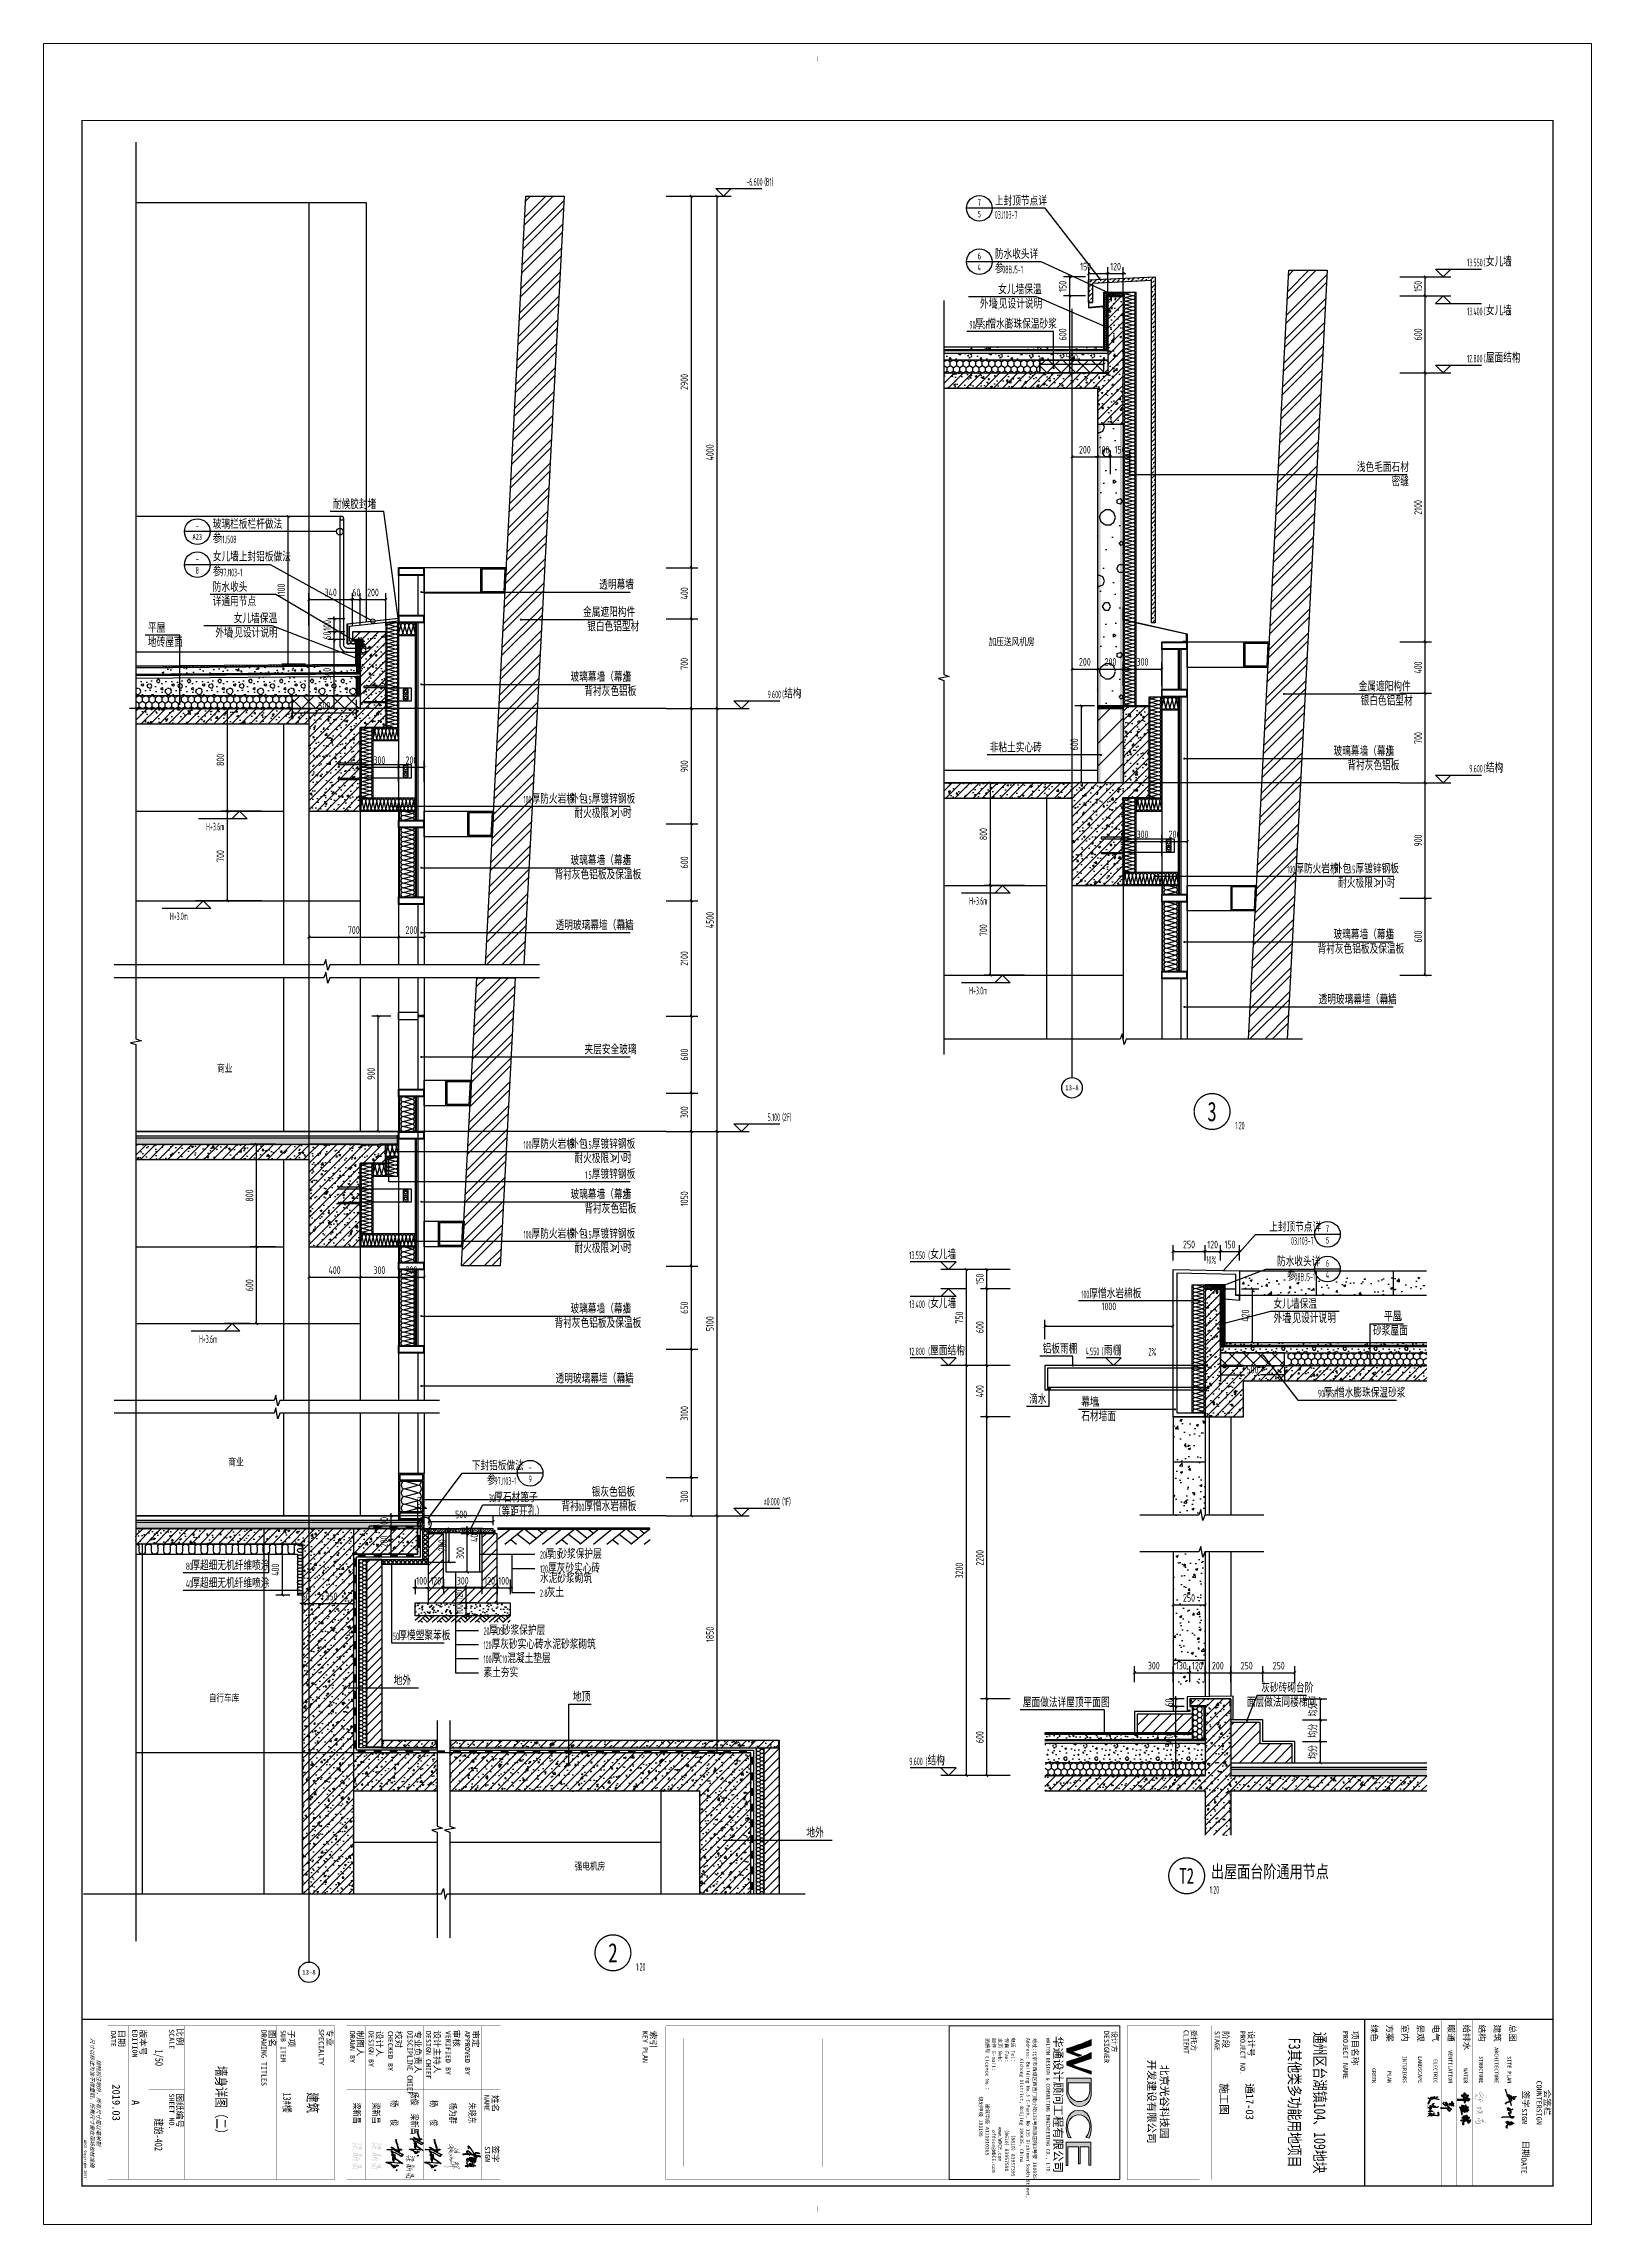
# Paper-space layout '建施-402-墙身详图(二)' of a CAD drawing. Extents: x -5 to 599, y -5 to 846.
# The model-space entities are those that its viewports show. They can reach past a viewport. Long polylines and large blocks are cut down to what shows.
import ezdxf
from ezdxf.enums import TextEntityAlignment as Align

# ---------------------------------------------------------------- set-up
doc = ezdxf.new("R2010")
doc.units = 0
doc.header["$LTSCALE"] = 1000
doc.header["$MEASUREMENT"] = 0
doc.linetypes.add('DASH', pattern=[0.35, 0.25, -0.1])
doc.linetypes.add('DOTE', pattern=[2.42, 2, -0.2, 0.02, -0.2])
for name, color, linetype in [('00-图签', 7, 'Continuous'), ('00-图签签名_10', 10, 'Continuous'), ('01-标注_尺寸', 124, 'Continuous'), ('01-标注_标高', 200, 'Continuous'), ('01-标注_符号', 200, 'Continuous'), ('01-标注_轴线坐标', 132, 'Continuous'), ('02-TEXT_房间', 7, 'Continuous'), ('02-TEXT_标注', 130, 'Continuous'), ('02-TEXT_轴号', 7, 'Continuous'), ('05-填充_156', 156, 'Continuous'), ('05-填充_天正', 26, 'Continuous'), ('A-C_玻璃幕墙', 140, 'Continuous'), ('A-D-玻璃剖线', 130, 'Continuous'), ('A-D-金属剖线', 200, 'Continuous'), ('A-D_龙骨', 152, 'Continuous'), ('A-E_栏杆', 232, 'Continuous'), ('A-O_屋面', 201, 'Continuous'), ('A-O_防水层', 222, 'Continuous'), ('A-STR-面层', 191, 'Continuous'), ('A-SUR_保温', 222, 'Continuous'), ('A-SUR_吊顶', 40, 'Continuous'), ('A-SUR_看线', 231, 'Continuous'), ('A-SUR_面层', 191, 'Continuous'), ('A-TECH_结构', 21, 'Continuous'), ('A-金属背板', 30, 'Continuous'), ('A_AXIS-轴线', 36, 'Continuous'), ('A_STR-砌块墙', 121, 'Continuous'), ('A_STR-砼墙', 51, 'Continuous'), ('A_STR-砼柱', 51, 'Continuous'), ('D_石材', 111, 'Continuous'), ('D_石材E', 114, 'Continuous'), ('D_铝板', 181, 'Continuous'), ('EH_石材', 116, 'Continuous'), ('PUB_WALL', 9, 'Continuous'), ('构造物', 145, 'Continuous'), ('钢龙骨', 173, 'Continuous')]:
    doc.layers.add(name, color=color, linetype=linetype)
doc.layers.add('04-不打印_视口', color=5, linetype='Continuous', plot=False)
doc.layers.add('DIM_MODI', color=2, linetype='Continuous', plot=False)
doc.layers.add('STE1_carbon steel', color=66, linetype='Continuous', lineweight=25)
doc.styles.add('_TCH_AXIS', font='STXIHEI_0.TTF', dxfattribs={"width": 0.75})
doc.styles.add('_TCH_DIM', font='ros1.shx', dxfattribs={"width": 0.75, "bigfont": 'jd.shx'})
doc.styles.add('_TCH_DIM_T3', font='ros1.shx', dxfattribs={"width": 0.705882, "bigfont": 'jd.shx'})
doc.styles.add('_TCH_LABEL', font='STXIHEI_0.TTF', dxfattribs={"width": 0.75})
doc.styles.add('_TCH_SPACE', font='STXIHEI_0.TTF', dxfattribs={"width": 0.75, "height": 5})
doc.styles.get("Standard").update_dxf_attribs({"font": 'STXIHEI_0.TTF', "width": 0.75})
doc.styles.add('华文细黑', font='STXIHEI_0.TTF', dxfattribs={"width": 0.75, "height": 10})
doc.styles.add('图签信息$0$hwxh', font='STXIHEI_0.TTF')
doc.styles.add('图签信息$0$华文细黑', font='STXIHEI_0.TTF', dxfattribs={"height": 10})
doc.dimstyles.new('_TCH_ARCH&&20', dxfattribs={"dimtxt": 59.5, "dimasz": 20, "dimexe": 50, "dimexo": 60, "dimgap": 25.25, "dimtad": 1, "dimdec": 0, "dimzin": 0, "dimdsep": 46, "dimtxsty": '_TCH_DIM_T3', "dimblk": 'ARCHTICK', "dimcen": 0.09, "dimclrt": 7, "dimazin": 2, "dimtfac": 1, "dimtdec": 0, "dimtix": 1, "dimtmove": 2, "dimatfit": 3, "dimfxl": 0, "dimtolj": 1, "dimtzin": 0, "dimarcsym": 0})
pattern_1 = [(50, (0, 0), (36.436934, -3.187817), [3.81, -41.91]), (355, (0, 0), (-7.048565, 38.211329), [3.048, -33.528]), (100.451, (3.036, -0.266), (29.3885, 35.023338), [3.238, -35.618]), (46.1842, (0, 10.16), (54.215808, -8.408466), [5.715, -62.865]), (96.6356, (4.52, 9.46), (47.480847, 49.48511), [4.857, -53.427]), (351.184, (0, 10.16), (47.48092, 49.485024), [4.572, -50.292]), (21, (5.08, 7.62), (30.322976, -20.453104), [3.81, -41.91]), (326, (5.08, 7.62), (12.360406, 36.837593), [3.048, -33.528]), (71.4514, (7.607, 5.916), (42.683298, 16.384572), [3.238, -35.618]), (37.5, (0, 0), (0.6177207, 16.9110078), [0, -33.1216, 0, -34.036, 0, -33.655]), (7.5, (0, 0), (13.3639325, 20.036115), [0, -19.4056, 0, -32.3596, 0, -12.827]), (327.5, (-11.328, 0), (27.118119, -1.1457488), [0, -12.7, 0, -39.624, 0, -52.578]), (317.5, (-16.408, 0), (29.6258363, 5.085298), [0, -16.51, 0, -26.3144, 0, -37.338])]
pattern_2 = [(45, (-88548.328, -19553.7), (-17.960512, 17.960512), []), (45, (-88530.367, -19553.7), (-17.960512, 17.960512), [12.7, -6.35])]
pattern_3 = [(45, (-849.99, -261.96), (-112.253, 112.253), [])]
pattern_4 = [(0, (0, 0), (0, 8.24889), [4.7625, -9.525]), (120, (0, 0), (-7.1437483, -4.124445), [4.7625, -9.525]), (60, (4.7625, 0), (-7.1437483, 4.124445), [4.7625, -9.525])]
pattern_5 = [(45, (-843.80595, -349.1901), (-0.088388348, 0.088388348), [])]
pattern_6 = [(45, (41410, 5700), (-70160, 70160), [])]
pattern_7 = [(45, (0, 0), (-35.35534, 35.35534), []), (50, (0, 0), (143.45204, -12.55043), [15, -165]), (355, (0, 0), (-27.75027, 150.43843), [12, -132]), (100.4514, (11.95, -1.05), (115.70188, 137.8879), [12.74804, -140.22842]), (46.1842, (0, 40), (213.4482, -33.1038), [22.5, -247.5]), (96.6356, (17.79, 37.24), (186.93254, 194.82357), [19.12206, -210.3426]), (351.1842, (0, 40), (186.9324, 194.8237), [18, -198]), (21, (20, 30), (119.38141, -80.52378), [15, -165]), (326, (20, 30), (48.66307, 145.03), [12, -132]), (71.4514, (29.95, 23.29), (168.04453, 64.5061), [12.74804, -140.22842]), (37.5, (0, 0), (2.43197, 66.57877), [0, -130.4, 0, -134, 0, -132.5]), (7.5, (0, 0), (52.613907, 78.882342), [0, -76.4, 0, -127.4, 0, -50.5]), (327.5, (-44.6, 0), (106.764487, -4.510974), [0, -50, 0, -156, 0, -207]), (317.5, (-64.6, 0), (116.63723, 20.021), [0, -65, 0, -103.6, 0, -147])]
pattern_8 = [(45, (0, 35.9), (-35.355353, 35.355353), [])]

psp = doc.layouts.new('建施-402-墙身详图(二)')

# ---------------------------------------------------------------- texts
at = {"color": 2, "attachment_point": 5, "rotation": 270, "style": '华文细黑'}
for s, width, gutter_width, insert, char_height in [('1/50', 22.9764, 11, (39.71, 60), 3), ('墙身详图（二）', 57.1956, 11, (64.04, 42.5), 4), ('13#楼', 31.6304, 1750, (89.86, 42.5), 3), ('建施-402', 31.8545, 11, (39.71, 30), 3)]:
    psp.add_mtext_dynamic_manual_height_columns(s, width=width, gutter_width=gutter_width, heights=[0], dxfattribs=dict(at, insert=insert, char_height=char_height))
at = {"color": 3, "insert": (99.79, 42.5), "char_height": 4, "attachment_point": 5, "rotation": 270, "style": '华文细黑'}
psp.add_mtext_dynamic_manual_height_columns('建筑', width=36.9211, gutter_width=1750, heights=[0], dxfattribs=at)

msp = doc.modelspace()

# ---------------------------------------------------------------- texts
at = {"layer": '00-图签签名_10', "char_height": 52, "attachment_point": 5, "rotation": 270, "style": '华文细黑'}
for s, insert, width in [('杨俊  梁新昌', (93128.4, 23517.1), 2620.425), ('梁新昌', (92678.4, 23517.1), 1534.978), ('梁新昌', (92828.4, 23517.1), 1378.858), ('杨   俊', (92970.8, 23517.7), 958.881), ('杨   俊', (93278.4, 23517.1), 2465.826), ('杨为群', (93428.4, 23517.1), 641.955), ('朱晓东', (93578.4, 23517.1), 2949.422)]:
    msp.add_mtext(s, dxfattribs=dict(at, insert=insert, width=width))
at = {"layer": '01-标注_符号', "color": 7, "style": '_TCH_LABEL', "width": 0.75}
msp.add_text('出屋面台阶通用节点', height=100, dxfattribs=at).set_placement((99346.8, 25352.7))
at = {"layer": '02-TEXT_房间', "style": '_TCH_SPACE', "width": 0.75}
msp.add_text('加压送风机房', height=57.09, dxfattribs=at).set_placement((97610.9, 34973))
at = {"layer": '02-TEXT_标注', "style": '_TCH_DIM'}
for s, height, width, p in [('-6.600', 59.5, 0.529412, (95720.7, 38560.5)), ('(B1)', 59.5, 0.529412, (95861.2, 38560.5)), ('上封顶节点详', 69.46, 0.75, (97660.5, 38405)), ('03J103-7', 59.5, 0.529412, (97660.5, 38303.5)), ('防水收头详', 69.46, 0.75, (97660.5, 37989.7)), ('13.550', 59.5, 0.529412, (101345.8, 37931)), ('(', 59.5, 0.529412, (101477.8, 37931)), ('女儿墙', 69.46, 0.75, (101492.5, 37931)), (')', 59.5, 0.529412, (101667.1, 37931)), ('参', 69.5, 0.75, (97660.5, 37877)), ('女儿墙保温', 69.46, 0.75, (97687.3, 37713.8)), ('08BJ5-1', 59.5, 0.529412, (97718.7, 37877)), ('外墙', 69.46, 0.75, (97543.9, 37601.8)), ('2,', 59.5, 0.529412, (97660.3, 37601.8)), ('见设计说明', 69.46, 0.75, (97691.8, 37601.8)), ('(', 59.5, 0.529412, (101477.8, 37549)), ('女儿墙', 69.46, 0.75, (101492.5, 37549)), (')', 59.5, 0.529412, (101667.1, 37549)), ('90', 59.5, 0.529412, (97462, 37444.5)), ('厚', 69.5, 0.75, (97504, 37444.5)), ('SF', 59.5, 0.529412, (97562.2, 37444.5)), ('憎水膨珠保温砂浆', 69.46, 0.75, (97602.1, 37444.5)), ('13.400', 59.5, 0.529412, (101345.8, 37549)), ('12.800', 59.5, 0.529412, (101345.8, 37181)), ('(', 59.5, 0.529412, (101477.8, 37181)), ('屋面结构', 69.46, 0.75, (101492.5, 37181)), (')', 59.5, 0.529412, (101725.3, 37181)), ('浅色毛面石材', 69.46, 0.75, (100485.8, 36327)), ('密缝', 69.46, 0.75, (100756.7, 36215)), ('耐候胶封堵', 69.46, 0.75, (92494, 36038)), ('玻璃栏板栏杆做法', 69.46, 0.75, (91556.5, 35882.8)), ('参', 69.5, 0.75, (91556.5, 35770.2)), ('11J508', 59.5, 0.529412, (91614.7, 35770.2)), ('参', 69.5, 0.75, (91556.5, 35512)), ('女儿墙上封铝板做法', 69.46, 0.75, (91556.5, 35628.3)), ('防水收头', 69.46, 0.75, (91556.5, 35390.5)), ('97J103-1', 59.5, 0.529412, (91614.7, 35512)), ('透明幕墙', 69.46, 0.75, (94572.6, 35409.8)), ('详通用节点', 69.46, 0.75, (91556.5, 35278.5)), ('金属遮阳构件', 69.46, 0.75, (94446.5, 35195)), ('平屋', 69.46, 0.75, (91050.5, 35072.7)), ('1', 59.5, 0.529412, (91166.9, 35072.7)), ('外墙', 69.46, 0.75, (91577.1, 35034.5)), ('2,', 59.5, 0.529412, (91693.5, 35034.5)), ('女儿墙保温', 69.46, 0.75, (91720.5, 35146.5)), ('见设计说明', 69.46, 0.75, (91725, 35034.5)), ('银白色铝型材', 69.46, 0.75, (94478.9, 35083)), ('地砖屋面', 69.46, 0.75, (91050.5, 34960.7)), ('玻璃幕墙（幕墙', 69.46, 0.75, (94348.5, 34689.8)), ('2', 59.5, 0.529412, (94755.9, 34689.8)), ('）', 69.5, 0.75, (94776.9, 34689.8)), ('背衬灰色铝板', 69.46, 0.75, (94456.6, 34577.8)), ('9.600', 59.5, 0.529412, (95887, 34560.5)), ('(', 59.5, 0.529412, (96001.2, 34560.5)), ('结构', 69.46, 0.75, (96015.9, 34560.5)), (')', 59.5, 0.529412, (96132.3, 34560.5)), ('金属遮阳构件', 69.46, 0.75, (100499.8, 34615.5)), ('银白色铝型材', 69.46, 0.75, (100515.2, 34503.5)), ('非粘土实心砖', 69.46, 0.75, (97620.5, 34138.5)), ('玻璃幕墙（幕墙', 69.46, 0.75, (100303.6, 34110.3)), ('背衬灰色铝板', 69.46, 0.75, (100411.7, 33998.3)), ('2', 59.5, 0.529412, (100711, 34110.3)), ('）', 69.5, 0.75, (100732, 34110.3)), ('9.600', 59.5, 0.529412, (101363.6, 33981)), ('(', 59.5, 0.529412, (101477.8, 33981)), ('结构', 69.46, 0.75, (101492.5, 33981)), (')', 59.5, 0.529412, (101608.9, 33981)), ('100', 59.5, 0.529412, (93981.4, 33738.5)), ('厚防火岩棉', 69.46, 0.75, (94044.4, 33738.5)), (',', 59.5, 0.529412, (94335.4, 33738.5)), ('外包', 69.46, 0.75, (94345.9, 33738.5)), ('耐火极限＞', 69.46, 0.75, (94379.4, 33626.5)), ('1.5', 59.5, 0.529412, (94462.3, 33738.5)), ('厚镀锌钢板', 69.46, 0.75, (94514.8, 33738.5)), ('小时', 69.46, 0.75, (94691.4, 33626.5)), ('H+3.6m', 59.5, 0.529412, (91505.5, 33528.5)), ('1', 59.5, 0.529412, (94670.4, 33626.5)), ('背衬灰色铝板及保温板', 69.46, 0.75, (94223.8, 33146.5)), ('玻璃幕墙（幕墙', 69.46, 0.75, (94348.5, 33258.5)), ('3', 59.5, 0.529412, (94755.9, 33258.5)), ('）', 69.5, 0.75, (94776.9, 33258.5)), ('100', 59.5, 0.529412, (99941.9, 33193.5)), ('厚防火岩棉', 69.46, 0.75, (100004.9, 33193.5)), (',', 59.5, 0.529412, (100295.9, 33193.5)), ('外包', 69.46, 0.75, (100306.4, 33193.5)), ('1.5', 59.5, 0.529412, (100422.8, 33193.5)), ('厚镀锌钢板', 69.46, 0.75, (100475.3, 33193.5)), ('耐火极限＞', 69.46, 0.75, (100339.9, 33081.5)), ('1', 59.5, 0.529412, (100630.9, 33081.5)), ('小时', 69.46, 0.75, (100651.9, 33081.5)), ('H+3.0m', 59.5, 0.529412, (91222.3, 32828.5)), ('H+3.6m', 59.5, 0.529412, (97460.7, 32949)), ('透明玻璃幕墙（幕墙', 69.46, 0.75, (94232.1, 32751.8)), ('1', 59.5, 0.529412, (94755.9, 32751.8)), ('）', 69.5, 0.75, (94776.9, 32751.8)), ('玻璃幕墙（幕墙', 69.46, 0.75, (100303.6, 32679)), ('3', 59.5, 0.529412, (100711, 32679)), ('）', 69.5, 0.75, (100732, 32679)), ('背衬灰色铝板及保温板', 69.46, 0.75, (100178.9, 32567)), ('H+3.0m', 59.5, 0.529412, (97460.7, 32249)), ('透明玻璃幕墙（幕墙', 69.46, 0.75, (100187.2, 32172.3)), ('1', 59.5, 0.529412, (100711, 32172.3)), ('）', 69.5, 0.75, (100732, 32172.3)), ('夹层安全玻璃', 69.46, 0.75, (94457.8, 31782)), ('5.100', 59.5, 0.529412, (95887, 31260.5)), ('(2F)', 59.5, 0.529412, (96001.2, 31260.5)), ('1:20', 59.5, 0.529412, (99536, 31195)), ('100', 59.5, 0.529412, (93981.4, 31044.5)), ('厚防火岩棉', 69.46, 0.75, (94044.4, 31044.5)), (',', 59.5, 0.529412, (94335.4, 31044.5)), ('外包', 69.46, 0.75, (94345.9, 31044.5)), ('耐火极限＞', 69.46, 0.75, (94379.4, 30932.5)), ('1.5', 59.5, 0.529412, (94462.3, 31044.5)), ('厚镀锌钢板', 69.46, 0.75, (94514.8, 31044.5)), ('1', 59.5, 0.529412, (94670.4, 30932.5)), ('小时', 69.46, 0.75, (94691.4, 30932.5)), ('1.5', 59.5, 0.529412, (94462.3, 30809.5)), ('厚镀锌钢板', 69.46, 0.75, (94514.8, 30809.5)), ('玻璃幕墙（幕墙', 69.46, 0.75, (94348.5, 30651.5)), ('2', 59.5, 0.529412, (94755.9, 30651.5)), ('）', 69.5, 0.75, (94776.9, 30651.5)), ('背衬灰色铝板', 69.46, 0.75, (94456.6, 30539.5)), ('上封顶节点详', 69.46, 0.75, (99801.2, 30396.9)), ('100', 59.5, 0.529412, (93981.4, 30343.5)), ('厚防火岩棉', 69.46, 0.75, (94044.4, 30343.5)), (',', 59.5, 0.529412, (94335.4, 30343.5)), ('外包', 69.46, 0.75, (94345.9, 30343.5)), ('耐火极限＞', 69.46, 0.75, (94379.4, 30231.5)), ('1.5', 59.5, 0.529412, (94462.3, 30343.5)), ('厚镀锌钢板', 69.46, 0.75, (94514.8, 30343.5)), ('小时', 69.46, 0.75, (94691.4, 30231.5)), ('03J103-7', 59.5, 0.529412, (99971.9, 30295.4)), ('1', 59.5, 0.529412, (94670.4, 30231.5)), ('13.550', 59.5, 0.529412, (96992.8, 30183)), ('(', 59.5, 0.529412, (97140.8, 30183)), ('女儿墙', 69.46, 0.75, (97155.5, 30183)), (')', 59.5, 0.529412, (97330.1, 30183)), ('防水收头详', 69.46, 0.75, (99863.1, 30127.4)), ('参', 69.5, 0.75, (99940, 30014.8)), ('08BJ5-1', 59.5, 0.529412, (99998.2, 30014.8)), ('玻璃幕墙（幕墙', 69.46, 0.75, (94348.5, 29759)), ('3', 59.5, 0.529412, (94755.9, 29759)), ('）', 69.5, 0.75, (94776.9, 29759)), ('13.400', 59.5, 0.529412, (96992.8, 29801)), ('(', 59.5, 0.529412, (97140.8, 29801)), ('女儿墙', 69.46, 0.75, (97155.5, 29801)), (')', 59.5, 0.529412, (97330.1, 29801)), ('100', 59.5, 0.529412, (98335, 29877.1)), ('厚憎水岩棉板', 69.46, 0.75, (98398, 29877.1)), ('女儿墙保温', 69.46, 0.75, (99835.5, 29796.5)), ('背衬灰色铝板及保温板', 69.46, 0.75, (94223.8, 29647)), ('外墙', 69.46, 0.75, (99835.5, 29684.5)), ('2,', 59.5, 0.529412, (99951.9, 29684.5)), ('见设计说明', 69.46, 0.75, (99983.4, 29684.5)), ('砂浆屋面', 69.46, 0.75, (100612.1, 29587)), ('平屋', 69.46, 0.75, (100697.7, 29699)), ('4', 59.5, 0.529412, (100814.1, 29699)), ('H+3.6m', 59.5, 0.529412, (91449.4, 29528.5)), ('12.800', 59.5, 0.529412, (96992.8, 29433)), ('(', 59.5, 0.529412, (97140.8, 29433)), ('屋面结构', 69.46, 0.75, (97155.5, 29433)), (')', 59.5, 0.529412, (97388.3, 29433)), ('铝板雨棚', 69.46, 0.75, (98033.4, 29446.2)), ('4.550', 59.5, 0.529412, (98368.8, 29433)), ('(', 59.5, 0.529412, (98496.2, 29433)), ('雨棚', 69.46, 0.75, (98510.9, 29433)), (')', 59.5, 0.529412, (98627.3, 29433)), ('2%%%', 59.5, 0.529412, (98859.3, 29429.5)), ('透明玻璃幕墙（幕墙', 69.46, 0.75, (94232.1, 29214)), ('）', 69.5, 0.75, (94776.9, 29214)), ('1', 59.5, 0.529412, (94755.9, 29214)), ('滴水', 69.46, 0.75, (97927.9, 29052.6)), ('幕墙', 69.46, 0.75, (98335, 29030.7)), ('90', 59.5, 0.529412, (100183, 29103.5)), ('厚', 69.5, 0.75, (100225, 29103.5)), ('SF', 59.5, 0.529412, (100283.2, 29103.5)), ('憎水膨珠保温砂浆', 69.46, 0.75, (100323.1, 29103.5)), ('石材墙面', 69.46, 0.75, (98335, 28918.7)), ('4', 59.5, 0.529412, (98451.4, 29030.7)), ('下封铝板做法', 69.46, 0.75, (93578, 28534.1)), ('参', 69.5, 0.75, (93696.9, 28421.5)), ('97J103-1', 59.5, 0.529412, (93755.1, 28421.5)), ('背衬', 69.46, 0.75, (94277.2, 28216.5)), ('100', 59.5, 0.529412, (94393.6, 28216.5)), ('厚憎水岩棉板', 69.46, 0.75, (94456.6, 28216.5)), ('银灰色铝板', 69.46, 0.75, (94513.9, 28328.5)), ('%%P0.000', 59.5, 0.529412, (95856.5, 28260.5)), ('(1F)', 59.5, 0.529412, (96001.2, 28260.5)), ('80', 59.5, 0.529412, (91347.3, 27755.5)), ('厚超细无机纤维喷涂', 69.46, 0.75, (91389.3, 27755.5)), ('40', 59.5, 0.529412, (91347.3, 27618)), ('厚超细无机纤维喷涂', 69.46, 0.75, (91389.3, 27618)), ('50', 59.5, 0.529412, (92962.7, 27209)), ('厚模塑聚苯板', 69.46, 0.75, (93004.7, 27209)), ('地外', 69.46, 0.75, (92968.5, 26857.5)), ('1', 59.5, 0.529412, (93084.9, 26857.5)), ('地顶', 69.46, 0.75, (94367.4, 26730)), ('1', 59.5, 0.529412, (94483.8, 26730)), ('屋面做法详屋顶平面图', 69.46, 0.75, (97879, 26686.1)), ('面层做法同楼梯间', 69.46, 0.75, (99627.1, 26688.3)), ('灰砂砖砌台阶', 69.46, 0.75, (99739.8, 26800.3)), ('9.600', 59.5, 0.529412, (96992.8, 26233)), ('(', 59.5, 0.529412, (97120.3, 26233)), ('结构', 69.46, 0.75, (97135, 26233)), (')', 59.5, 0.529412, (97251.4, 26233)), ('地外', 69.46, 0.75, (96189.5, 25669.5)), ('1', 59.5, 0.529412, (96305.9, 25669.5)), ('1:20', 59.5, 0.529412, (99337.6, 25230.1)), ('1:20', 59.5, 0.529412, (94859.8, 24629))]:
    msp.add_text(s, height=height, dxfattribs=dict(at, width=width)).set_placement(p)
at = {"layer": '02-TEXT_标注', "style": '_TCH_LABEL'}
for s, height, width, p, p2 in [('5', 53.3, 0.859223, (97526.8, 38312.3), (97552.3, 38312.3)), ('7', 53.4, 0.833574, (97527.2, 38402.3), (97551.9, 38402.3)), ('A23', 42.68, 0.94371, (91398.1, 35798), (91472.9, 35798)), ('-', 53.2, 1.491848, (91422.3, 35879.1), (91448.7, 35879.1)), ('3', 151.5, 0.860171, (99319.7, 31259.2), (99392.3, 31259.2)), ('5', 53.3, 0.859223, (100244, 30304.2), (100269.5, 30304.2)), ('7', 53.4, 0.833574, (100244.4, 30394.2), (100269.1, 30394.2)), ('T2', 122.06, 0.961091, (99099.8, 25309.1), (99215.3, 25309.1)), ('2', 150.4, 0.894032, (94642.4, 24693.8), (94717.2, 24693.8))]:
    msp.add_text(s, height=height, dxfattribs=dict(at, width=width)).set_placement(p, p2, align=Align.FIT)
at = {"layer": '02-TEXT_标注', "style": '_TCH_DIM'}
for s, p, p2 in [('6', (97526.2, 37985.9), (97552.8, 37985.9)), ('4', (97526.2, 37895.9), (97552.8, 37895.9)), ('-', (91422.2, 35620.9), (91448.8, 35620.9)), ('8', (91422.2, 35530.9), (91448.8, 35530.9)), ('6', (100243.4, 30123.6), (100270, 30123.6)), ('4', (100243.4, 30033.7), (100270, 30033.7)), ('-', (94020.3, 28530.4), (94046.9, 28530.4)), ('9', (94020.3, 28440.4), (94046.9, 28440.4))]:
    msp.add_text(s, height=53.2, dxfattribs=at).set_placement(p, p2, align=Align.FIT)
at = {"layer": '02-TEXT_标注', "width": 0.75}
for s, p in [('商业', (91589.7, 31643.8)), ('商业', (91677.7, 28572.3)), ('自行车库', (91524.2, 26730.2)), ('强电机房', (94380.7, 25417))]:
    msp.add_text(s, height=57.09, dxfattribs=at).set_placement(p)
at = {"layer": '02-TEXT_标注', "style": '_TCH_DIM', "width": 0.529412}
msp.add_text('10%', height=59.5, rotation=357.23336, dxfattribs=at).set_placement((99309.7, 30148.6))
at = {"layer": '02-TEXT_轴号', "style": '_TCH_AXIS', "width": 0.926829}
for p, p2 in [((98210, 31500.6), (98315, 31500.6)), ((92254.8, 24597.5), (92359.9, 24597.5))]:
    msp.add_text('13-8', height=38.72, dxfattribs=at).set_placement(p, p2, align=Align.FIT)

# ---------------------------------------------------------------- blocks, each defined once
blk = doc.blocks.new('hk')
at = {"layer": 'A-C_玻璃幕墙'}
for points in [[(0, 0), (200, 0), (200, 60), (0, 60)], [(10, 10), (190, 10), (190, 50), (10, 50)]]:
    blk.add_lwpolyline(points, close=True, dxfattribs=at)
blk = doc.blocks.new('$LinePat$岩棉板')
at = {"color": 0}
for p, q in [((0, -17), (12, -67)), ((12, -67), (24, -17))]:
    blk.add_line(p, q, dxfattribs=at)
for centre, start, end in [((12, -17), 0, 180), ((0, -67), 270, 0), ((24, -67), 180, 270)]:
    blk.add_arc(centre, 12, start, end, dxfattribs=at)
at = {"layer": 'Defpoints'}
blk.add_point((0, 0.1), dxfattribs=at)
at = {"layer": 'Defpoints', "color": 0}
blk.add_point((24, -84), dxfattribs=at)
blk = doc.blocks.new('*U17')
blk.add_lwpolyline([(0, 100), (550, 100), (550, 0), (0, 0)], close=True)
at = {"color": 8, "xscale": -1.206140349873991, "yscale": 1.188379012465143, "zscale": 1.188379012465143}
for p in [(29, 100), (58, 100), (87, 100), (116, 100), (145, 100), (174, 100), (203, 100), (232, 100), (261, 100), (289, 100), (318, 100), (347, 100), (376, 100), (405, 100), (434, 100), (463, 100), (492, 100), (521, 100), (550, 100)]:
    blk.add_blockref('$LinePat$岩棉板', p, dxfattribs=at)
blk = doc.blocks.new('*U47')
blk.add_lwpolyline([(0, 100), (100, 100), (100, 0), (0, 0)], close=True)
at = {"color": 8, "xscale": -1.388888887533818, "yscale": 1.188379012465143, "zscale": 1.188379012465143}
for p in [(33, 100), (67, 100), (100, 100)]:
    blk.add_blockref('$LinePat$岩棉板', p, dxfattribs=at)
blk = doc.blocks.new('图框-A1')
for points, const_width in [([(0, 0), (841, 0), (841, 594), (0, 594)], 0.05), ([(766, 584), (25, 584), (25, 10), (766, 10)], 0.5)]:
    blk.add_lwpolyline(points, close=True, dxfattribs=dict(const_width=const_width))
at = {"const_width": 0.05}
for points in [[(420.5, 594), (420.5, 592)], [(0, 297), (2, 297)], [(841, 297), (839, 297)], [(420.5, 0), (420.5, 2)]]:
    blk.add_lwpolyline(points, dxfattribs=at)
blk = doc.blocks.new('图签信息$0$WDCE Copyright200X')
at = {"const_width": 0.016}
blk.add_lwpolyline([(-10.6, 1.26, 1), (-11.4, 1.26, 1)], format="xyb", close=True, dxfattribs=at)
at = {"style": '图签信息$0$华文细黑'}
for s, p in [('WDCE ', (-11.46, 0.5)), ('     Copyright ', (-3.51, 0.5))]:
    blk.add_text(s, height=1, dxfattribs=at).set_placement(p, align=Align.BOTTOM_RIGHT)
blk.add_text('c', height=0.6, dxfattribs=at).set_placement((-11.04, 1.35), align=Align.MIDDLE_CENTER)
blk.add_attdef('200X', text='', height=1, dxfattribs=at).set_placement((-0.45, 0.5), align=Align.BOTTOM_RIGHT)
blk = doc.blocks.new('图签信息$0$logo2')
h = blk.add_hatch(color=7)
h.paths.add_polyline_path([(19.02, -7.36), (15.84, -7.36), (15.84, -3.97), (18.97, -3.97), (18.97, -4.24), (16.46, -4.24), (16.46, -5.45), (18.81, -5.45), (18.81, -5.69), (16.47, -5.69), (16.47, -7.12), (19.02, -7.12)])
edge = h.paths.add_edge_path()
edge.add_spline(control_points=[(15.26, -4.21), (15.26, -4.21), (15.13, -4.65), (15.13, -4.65), (15.13, -4.65), (14.62, -4.1), (13.73, -4.1), (13.04, -4.1), (12.07, -4.54), (12.08, -5.62), (12.08, -6.49), (12.77, -7.16), (13.73, -7.17), (14.66, -7.17), (15.23, -6.68), (15.23, -6.68), (15.23, -6.68), (15.16, -7.11), (15.16, -7.11), (13.63, -7.7), (11.42, -7.29), (11.41, -5.64), (11.4, -3.72), (14.16, -3.66), (15.26, -4.21)], knot_values=[0, 0, 0, 0, 1, 1, 1, 2, 2, 2, 3, 3, 3, 4, 4, 4, 5, 5, 5, 6, 6, 6, 7, 7, 7, 8, 8, 8, 8], degree=3, periodic=0)
edge = h.paths.add_edge_path(flags=16)
edge.add_spline(control_points=[(10.23, -5.57), (10.23, -5.16), (10.12, -4.83), (9.9, -4.58), (9.63, -4.27), (9.23, -4.12), (8.69, -4.12), (8.69, -4.12), (7.64, -4.12), (7.64, -4.12), (7.64, -4.12), (7.64, -7.1), (7.64, -7.1), (7.64, -7.1), (8.66, -7.1), (8.66, -7.1), (9.13, -7.1), (9.52, -6.93), (9.82, -6.6), (10.09, -6.31), (10.23, -5.96), (10.23, -5.57)], knot_values=[0, 0, 0, 0, 1, 1, 1, 2, 2, 2, 3, 3, 3, 4, 4, 4, 5, 5, 5, 6, 6, 6, 7, 7, 7, 7], degree=3, periodic=0)
edge = h.paths.add_edge_path()
edge.add_spline(control_points=[(10.92, -5.51), (10.92, -5.96), (10.72, -6.37), (10.34, -6.72), (9.92, -7.1), (9.41, -7.29), (8.82, -7.29), (8.82, -7.29), (7.03, -7.29), (7.03, -7.29), (7.03, -7.29), (7.03, -3.92), (7.03, -3.92), (7.03, -3.92), (9.1, -3.92), (9.1, -3.92), (9.59, -3.92), (10.01, -4.06), (10.36, -4.34), (10.73, -4.64), (10.92, -5.03), (10.92, -5.51)], knot_values=[0, 0, 0, 0, 1, 1, 1, 2, 2, 2, 3, 3, 3, 4, 4, 4, 5, 5, 5, 6, 6, 6, 7, 7, 7, 7], degree=3, periodic=0)
at = {"lineweight": 0}
blk.add_lwpolyline([(19.02, -7.36), (15.84, -7.36), (15.84, -3.97), (18.97, -3.97), (18.97, -4.24), (16.46, -4.24), (16.46, -5.45), (18.81, -5.45), (18.81, -5.69), (16.47, -5.69), (16.47, -7.12), (19.02, -7.12), (19.02, -7.36)], dxfattribs=at)
for points, knots in [([(10.92, -5.51), (10.92, -5.96), (10.72, -6.37), (10.34, -6.72), (9.92, -7.1), (9.41, -7.29), (8.82, -7.29), (8.82, -7.29), (7.03, -7.29), (7.03, -7.29), (7.03, -7.29), (7.03, -3.92), (7.03, -3.92), (7.03, -3.92), (9.1, -3.92), (9.1, -3.92), (9.59, -3.92), (10.01, -4.06), (10.36, -4.34), (10.73, -4.64), (10.92, -5.03), (10.92, -5.51)], [0, 0, 0, 0, 1, 1, 1, 2, 2, 2, 3, 3, 3, 4, 4, 4, 5, 5, 5, 6, 6, 6, 7, 7, 7, 7]), ([(10.23, -5.57), (10.23, -5.16), (10.12, -4.83), (9.9, -4.58), (9.63, -4.27), (9.23, -4.12), (8.69, -4.12), (8.69, -4.12), (7.64, -4.12), (7.64, -4.12), (7.64, -4.12), (7.64, -7.1), (7.64, -7.1), (7.64, -7.1), (8.66, -7.1), (8.66, -7.1), (9.13, -7.1), (9.52, -6.93), (9.82, -6.6), (10.09, -6.31), (10.23, -5.96), (10.23, -5.57)], [0, 0, 0, 0, 1, 1, 1, 2, 2, 2, 3, 3, 3, 4, 4, 4, 5, 5, 5, 6, 6, 6, 7, 7, 7, 7]), ([(15.26, -4.21), (15.26, -4.21), (15.13, -4.65), (15.13, -4.65), (15.13, -4.65), (14.62, -4.1), (13.73, -4.1), (13.04, -4.1), (12.07, -4.54), (12.08, -5.62), (12.08, -6.49), (12.77, -7.16), (13.73, -7.17), (14.66, -7.17), (15.23, -6.68), (15.23, -6.68), (15.23, -6.68), (15.16, -7.11), (15.16, -7.11), (13.63, -7.7), (11.42, -7.29), (11.41, -5.64), (11.4, -3.72), (14.16, -3.66), (15.26, -4.21)], [0, 0, 0, 0, 1, 1, 1, 2, 2, 2, 3, 3, 3, 4, 4, 4, 5, 5, 5, 6, 6, 6, 7, 7, 7, 8, 8, 8, 8])]:
    blk.add_open_spline(points, degree=3, knots=knots, dxfattribs=at)
blk = doc.blocks.new('图签信息$0$logo1')
h = blk.add_hatch(color=8)
edge = h.paths.add_edge_path()
edge.add_spline(control_points=[(3.86, -5.21), (3.63, -5.88), (3.39, -6.56), (3.39, -6.56), (3.39, -6.56), (2.5, -3.91), (2.5, -3.91), (2.5, -3.91), (1.8, -3.91), (1.69, -3.91), (2.02, -4.39), (2.95, -7.27), (2.95, -7.27), (2.95, -7.27), (3.44, -7.27), (3.44, -7.27), (3.44, -7.27), (4.03, -5.66), (4.03, -5.66), (4.03, -5.66), (3.86, -5.21), (3.86, -5.21)], knot_values=[0, 0, 0, 0, 1, 1, 1, 2, 2, 2, 3, 3, 3, 4, 4, 4, 5, 5, 5, 6, 6, 6, 7, 7, 7, 7], degree=3, periodic=0)
h = blk.add_hatch(color=7)
edge = h.paths.add_edge_path()
edge.add_spline(control_points=[(6.04, -3.91), (6.09, -4.1), (5.2, -6.56), (5.2, -6.56), (5.2, -6.56), (4.3, -3.91), (4.3, -3.91), (4.3, -3.91), (3.6, -3.91), (3.49, -3.91), (3.82, -4.39), (4.75, -7.27), (4.75, -7.27), (4.75, -7.27), (5.24, -7.27), (5.24, -7.27), (5.24, -7.27), (6.33, -4.3), (6.33, -4.3), (6.33, -4.3), (6.48, -3.91), (6.48, -3.91), (6.48, -3.91), (6.21, -3.91), (6.04, -3.91)], knot_values=[0, 0, 0, 0, 1, 1, 1, 2, 2, 2, 3, 3, 3, 4, 4, 4, 5, 5, 5, 6, 6, 6, 7, 7, 7, 8, 8, 8, 8], degree=3, periodic=0)
at = {"color": 8, "lineweight": 0}
blk.add_open_spline([(3.86, -5.21), (3.63, -5.88), (3.39, -6.56), (3.39, -6.56), (3.39, -6.56), (2.5, -3.91), (2.5, -3.91), (2.5, -3.91), (1.8, -3.91), (1.69, -3.91), (2.02, -4.39), (2.95, -7.27), (2.95, -7.27), (2.95, -7.27), (3.44, -7.27), (3.44, -7.27), (3.44, -7.27), (4.03, -5.66), (4.03, -5.66), (4.03, -5.66), (3.86, -5.21), (3.86, -5.21)], degree=3, knots=[0, 0, 0, 0, 1, 1, 1, 2, 2, 2, 3, 3, 3, 4, 4, 4, 5, 5, 5, 6, 6, 6, 7, 7, 7, 7], dxfattribs=at)
at = {"lineweight": 0}
blk.add_open_spline([(6.04, -3.91), (6.09, -4.1), (5.2, -6.56), (5.2, -6.56), (5.2, -6.56), (4.3, -3.91), (4.3, -3.91), (4.3, -3.91), (3.6, -3.91), (3.49, -3.91), (3.82, -4.39), (4.75, -7.27), (4.75, -7.27), (4.75, -7.27), (5.24, -7.27), (5.24, -7.27), (5.24, -7.27), (6.33, -4.3), (6.33, -4.3), (6.33, -4.3), (6.48, -3.91), (6.48, -3.91), (6.48, -3.91), (6.21, -3.91), (6.04, -3.91)], degree=3, knots=[0, 0, 0, 0, 1, 1, 1, 2, 2, 2, 3, 3, 3, 4, 4, 4, 5, 5, 5, 6, 6, 6, 7, 7, 7, 8, 8, 8, 8], dxfattribs=at)
blk.add_blockref('图签信息$0$logo2', (0, 0))
blk = doc.blocks.new('图签信息$0$时间-logo')
at = {"layer": 'Defpoints', "lineweight": 0}
blk.add_lwpolyline([(0, -23.46), (-21.17, -23.46), (-21.17, 0), (0, 0), (0, -23.46)], dxfattribs=at)
blk.add_blockref('图签信息$0$logo1', (-20.97, 0))
at = {"style": '图签信息$0$hwxh'}
for s, height, p in [('华通设计顾问工程有限公司 ', 1.15, (-19.73, -9.05)), ('WALTON DESIGN & CONSULTING ENGINEERING CO., LTD.', 0.5, (-19.5, -10.1)), ('地址:北京市西城区西直门南小街135号西派国际3号楼 100035', 0.5, (-19.48, -11.94)), ('电话 Tel：                        （8610）83957395 ', 0.5, (-19.56, -14.91)), ('Address: Building No.3 C-Park, No.135 Xizhimen South Street, ', 0.47, (-19.48, -12.83)), ('Xicheng District, Beijing 100035, China ', 0.47, (-16.69, -13.72)), ('传真 Fax：                      （8610）83957590 ', 0.5, (-19.48, -15.8)), ('主页 Web：                      www.WDCE.com ', 0.5, (-19.48, -16.69)), ('资质号 Licence No.：    建筑甲级 A111010265 ', 0.5, (-19.48, -18.47)), ('邮件 E-mail：                    office@WDCE.com ', 0.5, (-19.48, -17.58)), ('   规划甲级 101195', 0.5, (-12.6, -19.36))]:
    blk.add_text(s, height=height, dxfattribs=at).set_placement(p)
blk = doc.blocks.new('图签信息')
at = {"const_width": 0.5}
for points in [[(-65, 574), (-65, 500.5), (0, 500.5), (0, 574)], [(-65, 0), (0, 0), (0, 500.5), (-65, 500.5)]]:
    blk.add_lwpolyline(points, close=True, dxfattribs=at)
at = {"const_width": 0.05}
for points in [[(-65, 566.5), (0, 566.5)], [(-39.14, 566.5), (-39.14, 500.5)], [(-19.1, 566.5), (-19.1, 500.5)], [(-65, 560.5), (0, 560.5)], [(-65, 554.5), (0, 554.5)], [(-65, 548.5), (0, 548.5)], [(-65, 542.5), (0, 542.5)], [(-65, 536.5), (0, 536.5)], [(-65, 530.5), (0, 530.5)], [(-65, 524.5), (0, 524.5)], [(-65, 518.5), (0, 518.5)], [(-65, 512.5), (0, 512.5)], [(-65, 512.5), (0, 512.5)], [(-65, 506.5), (0, 506.5)], [(-65, 500.5), (0, 500.5)], [(-62.5, 450.87), (-2.5, 450.87)], [(-62.5, 440.87), (-2.5, 440.87)], [(-2.5, 407.85), (-2.5, 436.12), (-62.5, 436.12), (-62.5, 407.85)], [(-62.5, 407.85), (-2.5, 407.85)], [(-62.5, 404.92), (-62.5, 227.83)], [(-62.5, 404.92), (-2.5, 404.92)], [(-62.5, 227.83), (-2.5, 227.83), (-2.5, 404.92)], [(-57.5, 338.36), (-7.5, 338.36)], [(-57.5, 288.83), (-7.5, 288.83)], [(-57.5, 234.85), (-7.5, 234.85)], [(-62.5, 227.83), (-2.5, 227.83)], [(-62.5, 217.74), (-2.5, 217.74)], [(-62.5, 103.26), (-2.5, 103.26), (-2.5, 163.26), (-62.5, 163.26), (-62.5, 103.26)], [(-37.5, 163.26), (-37.5, 103.26)], [(-20, 163.26), (-20, 103.26)], [(-62.5, 155.76), (-2.5, 155.76)], [(-62.5, 148.26), (-2.5, 148.26)], [(-62.5, 140.76), (-2.5, 140.76)], [(-62.5, 133.26), (-2.5, 133.26)], [(-62.5, 125.76), (-2.5, 125.76)], [(-62.5, 118.26), (-2.5, 118.26)], [(-62.5, 110.76), (-2.5, 110.76)], [(-62.5, 98.5), (-2.5, 98.5), (-2.5, 10), (-62.5, 10), (-62.5, 98.5)], [(-62.5, 83.5), (-2.5, 83.5)], [(-62.5, 76), (-2.5, 76)], [(-62.5, 40), (-2.5, 40)], [(-37.5, 40), (-37.5, 26)], [(-62.5, 26), (-2.5, 26)], [(-62.5, 18), (-2.5, 18)]]:
    blk.add_lwpolyline(points, dxfattribs=at)
at = {"ltscale": 0.001, "xscale": 2.834689937531525, "yscale": 2.834689937531525, "zscale": 2.834689937531525}
blk.add_blockref('图签信息$0$时间-logo', (-2.5, 404.92), dxfattribs=at)
blk.add_blockref('图签信息$0$WDCE Copyright200X', (-2.5, 0)).add_auto_attribs({'200X': '2007'})
at = {"style": '图签信息$0$华文细黑'}
for s, height, p in [('会签栏', 2.4, (-32.5, 573)), ('COUNTERSIGN', 2, (-32.5, 569.6))]:
    blk.add_text(s, height=height, dxfattribs=at).set_placement(p, align=Align.TOP_CENTER)
for s, height, p in [('签字', 2.4, (-37.22, 564.63)), ('SIGN', 2, (-30.32, 563.88)), ('日期', 2.4, (-17.79, 564.58)), ('DATE', 2, (-10.96, 563.7)), ('建筑', 2.4, (-63, 553.5)), ('总图', 2.4, (-63, 559.5)), ('结构', 2.4, (-63, 547.5)), ('给排水', 2.4, (-63, 541.5)), ('暖通', 2.4, (-63, 535.5)), ('电气', 2.4, (-63, 529.5)), ('景观', 2.4, (-63, 523.5)), ('方案', 2.4, (-63, 511.5)), ('室内', 2.4, (-63, 517.5)), ('绿色', 2.4, (-63, 505.5)), ('项目名称', 2.4, (-60.5, 498)), ('PROJECT NAME', 2, (-60.5, 494.08)), ('设计号', 2.4, (-60.54, 457.48)), ('PROJECT NO.', 2, (-60.5, 453.97)), ('STAGE', 2, (-60.5, 443.97)), ('阶段', 2.4, (-60.5, 447.47)), ('委托方', 2, (-60.9, 434.86)), ('CLIENT', 2, (-60.9, 431.86)), ('设计方', 2, (-60.5, 403.83)), ('DESIGNER', 2, (-60.5, 400.83)), ('索引', 2.4, (-60.5, 224.14)), ('KEY PLAN', 2, (-60.5, 220.74)), ('姓名', 2.4, (-35.5, 162.47)), ('签字', 2.4, (-15.81, 162.57)), ('审定', 2.4, (-60.73, 154.81)), ('NAME', 2, (-35.5, 158.96)), ('SIGN', 2, (-15.5, 159.2)), ('审核', 2.4, (-60.95, 147.29)), ('APPROVED BY', 2, (-60.5, 151.44)), ('设计主持人', 2.4, (-60.68, 139.76)), ('VERIFIED BY', 2, (-60.5, 143.91)), ('DESIGN CHIEF', 2, (-60.5, 136.19)), ('专业负责人', 2.4, (-60.67, 132.26)), ('DISCIPLINE CHIEF', 2, (-60.5, 128.98)), ('校对', 2.4, (-60.5, 124.76)), ('CHECKED BY', 2, (-60.5, 121.37)), ('设计人', 2.4, (-60.5, 117.26)), ('DESIGN BY', 2, (-60.5, 113.83)), ('制图人', 2.4, (-60.61, 109.76)), ('DRAWN BY', 2, (-60.5, 106.5)), ('SPECIALTY', 2, (-61.23, 94.38)), ('专业', 2.4, (-61.23, 97.93)), ('SUB ITEM', 2, (-60.88, 79.5)), ('子项', 2.4, (-60.88, 82.92)), ('DRAWING TITLES', 2, (-60.91, 72)), ('图名', 2.4, (-60.91, 75.41)), ('比例', 2.4, (-61.56, 39.42)), ('SCALE', 2, (-61.19, 36)), ('SHEET NO.', 2, (-36.1, 36)), ('图纸编号', 2.4, (-36.1, 39.32)), ('版本号', 2.4, (-61, 25.03)), ('EDITION', 2, (-61.06, 21.61)), ('日期', 2.4, (-61, 16.68)), ('DATE', 2, (-60.5, 13.26))]:
    blk.add_text(s, height=height, dxfattribs=at).set_placement(p, align=Align.TOP_LEFT)
for s, p in [('SITE PLAN', (-40.06, 557.7)), ('ARCHITECTURE', (-40.06, 552.7)), ('STRUCTURE', (-40.06, 546.7)), ('WATER', (-40.06, 540.7)), ('VENTILATION', (-40.06, 534.7)), ('ELECTRIC', (-40.14, 528.89)), ('LANDSCAPE', (-40.14, 522.89)), ('INTERIORS', (-40.14, 516.89)), ('PLAN', (-40.14, 510.89)), ('GREEN', (-40.14, 504.89))]:
    blk.add_text(s, height=1.5, dxfattribs=at).set_placement(p, align=Align.TOP_RIGHT)
at = {"color": 4, "style": '图签信息$0$华文细黑', "width": 0.75}
for s, p in [('通州区台湖镇104、109地块', (-32.5, 480.78)), ('F3其他类多功能用地项目', (-32.5, 470.91))]:
    blk.add_text(s, height=4.5, dxfattribs=at).set_placement(p, align=Align.CENTER)
at = {"color": 4, "style": '图签信息$0$华文细黑'}
for s, p in [('A', (-32.53, 19.4)), ('2019.03', (-32.53, 11.84))]:
    blk.add_text(s, height=3, dxfattribs=at).set_placement(p, align=Align.CENTER)
at = {"style": '图签信息$0$华文细黑', "oblique": 20}
for s, p in [('尺寸以标注为准不得量取，所有尺寸需在现场校核准确', (-32.5, 4)), ('除特别注明外，所有尺寸是以毫米制', (-32.5, 6.5))]:
    blk.add_text(s, height=1.5, dxfattribs=at).set_placement(p, align=Align.MIDDLE_CENTER)
at = {"color": 4, "ltscale": 0.001, "char_height": 3, "width": 58.4895, "style": '图签信息$0$华文细黑'}
for s, insert, attachment_point in [('通17-03', (-40.06, 455.51), 4), ('施工图', (-40.06, 445.51), 4), ('北京光谷科技园\\P开发建设有限公司', (-32.9, 419.71), 5)]:
    blk.add_mtext(s, dxfattribs=dict(at, insert=insert, attachment_point=attachment_point))
blk = doc.blocks.new('图签-A1')
at = {"color": 2}
blk.add_blockref('图签信息', (0, 0), dxfattribs=at)
blk = doc.blocks.new('kyuhtr')
for points in [[(0, -30), (200, -30), (200, 30), (0, 30)], [(5, -25), (195, -25), (195, 25), (5, 25)]]:
    blk.add_lwpolyline(points, close=True)
blk = doc.blocks.new('*U16')
blk.add_lwpolyline([(0, 100), (430, 100), (430, 0), (0, 0)], close=True)
at = {"color": 8, "xscale": -1.194444442811337, "yscale": 1.188379012465143, "zscale": 1.188379012465143}
for p in [(29, 100), (57, 100), (86, 100), (115, 100), (143, 100), (172, 100), (201, 100), (229, 100), (258, 100), (287, 100), (315, 100), (344, 100), (373, 100), (401, 100), (430, 100)]:
    blk.add_blockref('$LinePat$岩棉板', p, dxfattribs=at)
blk = doc.blocks.new('*U40')
blk.add_lwpolyline([(0, 100), (130, 100), (130, 0), (0, 0)], close=True)
at = {"color": 8, "xscale": -1.354166663245512, "yscale": 1.188379012465143, "zscale": 1.188379012465143}
for p in [(32, 100), (65, 100), (97, 100), (130, 100)]:
    blk.add_blockref('$LinePat$岩棉板', p, dxfattribs=at)
blk = doc.blocks.new('幕墙龙骨')
at = {"const_width": 20}
blk.add_lwpolyline([(-150, 0), (-200, 0)], dxfattribs=at)
blk.add_lwpolyline([(-150, 30), (-150, -30), (0, -30), (0, 30)], close=True)
blk = doc.blocks.new('sdfsdf')
at = {"layer": 'A-E_栏杆'}
for p, q in [((144, 1145), (1750, 1145)), ((37, 115), (7, 115)), ((99, 85), (1750, 85))]:
    blk.add_line(p, q, dxfattribs=at)
for points in [[(7, 115), (99, 115, 0.414214), (129, 145), (129, 1131)], [(159, 1131), (159, 145, -0.414214), (99, 85), (7, 85)], [(-22, 119, 0.038299), (-38, 116), (-38, 108), (-47, 108), (-47, 121, -0.414214), (-40, 128), (-7, 128, -0.414214), (0, 121)], [(0, 79, -0.414214), (-7, 72), (-40, 72, -0.414214), (-47, 79), (-47, 92), (-38, 92), (-38, 84, 0.038299), (-22, 81, 0.038299)], [(-22, 81, 0.022818), (-9, 83), (-9, 117, 0.022818), (-22, 119)]]:
    blk.add_lwpolyline(points, format="xyb", dxfattribs=at)
blk.add_lwpolyline([(7, 66), (0, 66), (0, 134), (7, 134)], close=True, dxfattribs=at)
blk.add_circle((144, 1131), 14.8, dxfattribs=at)
blk = doc.blocks.new('ddd')
at = {"layer": 'STE1_carbon steel', "color": 225}
for p, q in [((172, 65), (172, 53)), ((172, -53), (172, -65))]:
    blk.add_line(p, q, dxfattribs=at)
for points in [[(-400, 50), (-8, 50), (-8, -50), (-400, -50)], [(-8, -100), (0, -100), (0, 100), (-8, 100)]]:
    blk.add_lwpolyline(points, close=True, dxfattribs=at)
at = {"layer": 'STE1_carbon steel', "color": 225, "elevation": 0}
for points in [[(-374, 42), (-334, 42), (-334, 2), (-374, 2)], [(-367, 23), (-361, 12), (-348, 12), (-342, 23), (-348, 33), (-361, 33)], [(-374, -3), (-334, -3), (-334, -43), (-374, -43)], [(-367, -22), (-361, -33), (-348, -33), (-342, -22), (-348, -12), (-361, -12)]]:
    blk.add_lwpolyline(points, close=True, dxfattribs=at)
for points in [[(0, 65), (172, 65)], [(172, 53), (0, 53)], [(172, -53), (0, -53)], [(0, -65), (172, -65)]]:
    blk.add_lwpolyline(points, dxfattribs=at)
blk = doc.blocks.new('jsdlifis')
at = {"layer": '05-填充_天正'}
h = blk.add_hatch(dxfattribs=at)
h.set_pattern_fill('AR-CONC', color=256, scale=20, style=0)
h.set_pattern_definition(pattern_1)
h.paths.add_polyline_path([(-2050, 50), (-2050, 0), (150, 0), (150, 50)])
at = {"layer": 'PUB_WALL'}
for points in [[(-2050, 50), (150, 50), (150, 40), (-2050, 40)], [(-2050, 0), (150, 0), (150, 10), (-2050, 10)]]:
    blk.add_hatch(color=256, dxfattribs=at).paths.add_polyline_path(points)
at = {"layer": 'A-STR-面层', "linetype": 'DASH', "ltscale": 0.5}
blk.add_lwpolyline([(-2050, 100), (0, 100)], dxfattribs=at)
at = {"layer": 'A-STR-面层'}
blk.add_lwpolyline([(-2050, 65), (150, 65)], dxfattribs=at)
at = {"layer": 'A-SUR_面层'}
for p, q in [((-2050, 50), (150, 50)), ((-2050, 0), (150, 0))]:
    blk.add_line(p, q, dxfattribs=at)
blk = doc.blocks.new('*U37')
blk.add_lwpolyline([(0, 100), (580, 100), (580, 0), (0, 0)], close=True)
at = {"color": 8, "xscale": -1.208333332326116, "yscale": 1.188379012465143, "zscale": 1.188379012465143}
for p in [(29, 100), (58, 100), (87, 100), (116, 100), (145, 100), (174, 100), (203, 100), (232, 100), (261, 100), (290, 100), (319, 100), (348, 100), (377, 100), (406, 100), (435, 100), (464, 100), (493, 100), (522, 100), (551, 100), (580, 100)]:
    blk.add_blockref('$LinePat$岩棉板', p, dxfattribs=at)
blk = doc.blocks.new('*U38')
blk.add_lwpolyline([(0, 100), (820, 100), (820, 0), (0, 0)], close=True)
at = {"color": 8, "xscale": -1.220238094219758, "yscale": 1.188379012465143, "zscale": 1.188379012465143}
for p in [(29, 100), (59, 100), (88, 100), (117, 100), (146, 100), (176, 100), (205, 100), (234, 100), (264, 100), (293, 100), (322, 100), (351, 100), (381, 100), (410, 100), (439, 100), (469, 100), (498, 100), (527, 100), (556, 100), (586, 100), (615, 100), (644, 100), (674, 100), (703, 100), (732, 100), (761, 100), (791, 100), (820, 100)]:
    blk.add_blockref('$LinePat$岩棉板', p, dxfattribs=at)
blk = doc.blocks.new('*U39')
blk.add_lwpolyline([(0, 100), (200, 100), (200, 0), (0, 0)], close=True)
at = {"color": 8, "xscale": -1.190476189423928, "yscale": 1.188379012465143, "zscale": 1.188379012465143}
for p in [(29, 100), (57, 100), (86, 100), (114, 100), (143, 100), (171, 100), (200, 100)]:
    blk.add_blockref('$LinePat$岩棉板', p, dxfattribs=at)
blk = doc.blocks.new('*U41')
blk.add_lwpolyline([(0, 100), (790, 100), (790, 0), (0, 0)], close=True)
at = {"color": 8, "xscale": -1.21913580145292, "yscale": 1.188379012465143, "zscale": 1.188379012465143}
for p in [(29, 100), (59, 100), (88, 100), (117, 100), (146, 100), (176, 100), (205, 100), (234, 100), (263, 100), (293, 100), (322, 100), (351, 100), (380, 100), (410, 100), (439, 100), (468, 100), (497, 100), (527, 100), (556, 100), (585, 100), (614, 100), (644, 100), (673, 100), (702, 100), (731, 100), (761, 100), (790, 100)]:
    blk.add_blockref('$LinePat$岩棉板', p, dxfattribs=at)
blk = doc.blocks.new('A$C1C2A6847')
for p, q in [((52, 23), (55, 28)), ((52, 19), (55, 14)), ((55, 28), (55, 14))]:
    blk.add_line(p, q)
for points in [[(0, 21), (2, 23), (52, 23), (52, 19), (2, 19), (0, 21)], [(56, 42), (51, 37), (51, 5), (56, 0)], [(57, 41), (52, 37), (52, 27)], [(52, 26), (52, 17)], [(52, 16), (52, 6), (57, 1)]]:
    blk.add_lwpolyline(points)
for centre, start, end in [((52, 26), 270, 90), ((52, 16), 270, 90), ((56, 42), 315, 135), ((56, 0), 225, 45)]:
    blk.add_arc(centre, 0.5, start, end)
blk = doc.blocks.new('A$C5E8573F5')
at = {"layer": 'A-D-金属剖线'}
blk.add_lwpolyline([(35, -100), (33, -100), (33, -80), (148, -90), (148, -52), (120, -52), (120, -50), (150, -50), (150, -92), (35, -82), (35, -100)], dxfattribs=at)
blk = doc.blocks.new('$LinePat$防水层2')
at = {"color": 0}
blk.add_line((0, 0), (600, 0), dxfattribs=at)
blk.add_solid([(150, 0), (450, 0), (150, -100), (450, -100)], dxfattribs=at)
blk = doc.blocks.new('A$C71EB772D')
at = {"layer": 'A-O_防水层', "xscale": -0.05781799467190771, "yscale": 0.05, "zscale": 0.05}
for p in [(90, 10), (90, 5), (125, 10), (125, 5)]:
    blk.add_blockref('$LinePat$防水层2', p, dxfattribs=at)
at = {"layer": '构造物', "linetype": 'DASH', "ltscale": 0.2, "rotation": 90}
blk.add_blockref('A$C1C2A6847', (115, -40), dxfattribs=at)
blk = doc.blocks.new('dartt')
at = {"transparency": 33554641}
h = blk.add_hatch(dxfattribs=at)
h.set_pattern_fill('ANSI32', color=26)
h.set_pattern_definition([(45, (1294.211, 122.3605), (-3.367596, 3.367596), []), (45, (1296.4563, 122.3605), (-3.367596, 3.367596), [])])
edge = h.paths.add_edge_path()
edge.add_arc((0, 21), 4, 0, 90)
edge.add_line((0, 25), (0, 0))
edge.add_line((0, 0), (25, 0))
edge.add_arc((21, 0), 4, 0, 90)
edge.add_line((21, 4), (4, 4))
edge.add_line((4, 4), (4, 21))
blk.add_lwpolyline([(0, 25), (0, 0), (25, 0)])
blk.add_lwpolyline([(0, 25), (0, 25, -0.414214), (4, 21), (4, 4), (21, 4, -0.414214), (25, 0), (25, 0)], format="xyb")
blk = doc.blocks.new('_ArchTick')
at = {"color": 0, "linetype": 'ByBlock', "const_width": 0.4}
blk.add_lwpolyline([(-0.5, -0.5), (0.5, 0.5)], dxfattribs=at)
blk = doc.blocks.new('*D241')
at = {"layer": '01-标注_尺寸', "color": 0, "lineweight": -2, "transparency": 16777216}
for p, q in [((370, -460), (238, -460)), ((288, -460), (288, -440)), ((288, -580), (288, -460)), ((370, -580), (238, -580)), ((288, -580), (288, -600))]:
    blk.add_line(p, q, dxfattribs=at)
at = {"layer": 'Defpoints', "color": 0, "transparency": 16777216}
for p in [(288, -460), (430, -460), (430, -580)]:
    blk.add_point(p, dxfattribs=at)
at = {"layer": '01-标注_尺寸', "color": 0, "lineweight": -2, "transparency": 16777216, "xscale": 20, "yscale": 20, "zscale": 20}
for p, rotation in [((288, -460), 270), ((288, -580), 90)]:
    blk.add_blockref('_ArchTick', p, dxfattribs=dict(at, rotation=rotation))
at = {"layer": '01-标注_尺寸', "color": 7, "transparency": 16777216, "insert": (233, -520), "char_height": 59.5, "attachment_point": 5, "rotation": 90, "style": '_TCH_DIM_T3'}
blk.add_mtext('\\A1;120', dxfattribs=at)
blk = doc.blocks.new('*D242')
at = {"layer": '01-标注_尺寸', "color": 0, "lineweight": -2, "transparency": 16777216}
for p, q in [((370, -580), (238, -580)), ((370, -680), (238, -680)), ((288, -580), (288, -560)), ((288, -680), (288, -580)), ((288, -680), (288, -700))]:
    blk.add_line(p, q, dxfattribs=at)
at = {"layer": 'Defpoints', "color": 0, "transparency": 16777216}
for p in [(288, -580), (430, -580), (430, -680)]:
    blk.add_point(p, dxfattribs=at)
at = {"layer": '01-标注_尺寸', "color": 0, "lineweight": -2, "transparency": 16777216, "xscale": 20, "yscale": 20, "zscale": 20}
for p, rotation in [((288, -580), 270), ((288, -680), 90)]:
    blk.add_blockref('_ArchTick', p, dxfattribs=dict(at, rotation=rotation))
at = {"layer": '01-标注_尺寸', "color": 7, "transparency": 16777216, "insert": (233, -630), "char_height": 59.5, "attachment_point": 5, "rotation": 90, "style": '_TCH_DIM_T3'}
blk.add_mtext('\\A1;100', dxfattribs=at)
blk = doc.blocks.new('*D243')
at = {"layer": '01-标注_尺寸', "color": 0, "lineweight": -2, "transparency": 16777216}
for p, q in [((532, -462), (512, -462)), ((532, -396), (532, -512)), ((532, -462), (632, -462)), ((632, -396), (632, -512)), ((632, -462), (652, -462))]:
    blk.add_line(p, q, dxfattribs=at)
at = {"layer": 'Defpoints', "color": 0, "transparency": 16777216}
for p in [(532, -336), (632, -336), (632, -462)]:
    blk.add_point(p, dxfattribs=at)
at = {"layer": '01-标注_尺寸', "color": 0, "lineweight": -2, "transparency": 16777216, "xscale": 20, "yscale": 20, "zscale": 20}
blk.add_blockref('_ArchTick', (532, -462), dxfattribs=at)
at = {"layer": '01-标注_尺寸', "color": 0, "lineweight": -2, "transparency": 16777216, "xscale": 20, "yscale": 20, "zscale": 20, "rotation": 180}
blk.add_blockref('_ArchTick', (632, -462), dxfattribs=at)
at = {"layer": '01-标注_尺寸', "color": 7, "transparency": 16777216, "insert": (582, -407), "char_height": 59.5, "attachment_point": 5, "style": '_TCH_DIM_T3'}
blk.add_mtext('\\A1;100', dxfattribs=at)
blk = doc.blocks.new('*D244')
at = {"layer": '01-标注_尺寸', "color": 0, "lineweight": -2, "transparency": 16777216}
for p, q in [((412, -462), (392, -462)), ((412, -396), (412, -512)), ((412, -462), (532, -462)), ((532, -396), (532, -512)), ((532, -462), (552, -462))]:
    blk.add_line(p, q, dxfattribs=at)
at = {"layer": 'Defpoints', "color": 0, "transparency": 16777216}
for p in [(412, -336), (532, -336), (532, -462)]:
    blk.add_point(p, dxfattribs=at)
at = {"layer": '01-标注_尺寸', "color": 0, "lineweight": -2, "transparency": 16777216, "xscale": 20, "yscale": 20, "zscale": 20}
blk.add_blockref('_ArchTick', (412, -462), dxfattribs=at)
at = {"layer": '01-标注_尺寸', "color": 0, "lineweight": -2, "transparency": 16777216, "xscale": 20, "yscale": 20, "zscale": 20, "rotation": 180}
blk.add_blockref('_ArchTick', (532, -462), dxfattribs=at)
at = {"layer": '01-标注_尺寸', "color": 7, "transparency": 16777216, "insert": (472, -407), "char_height": 59.5, "attachment_point": 5, "style": '_TCH_DIM_T3'}
blk.add_mtext('\\A1;120', dxfattribs=at)
blk = doc.blocks.new('*D245')
at = {"layer": '01-标注_尺寸', "color": 0, "lineweight": -2, "transparency": 16777216}
for p, q in [((112, -396), (112, -512)), ((112, -462), (412, -462)), ((412, -396), (412, -512))]:
    blk.add_line(p, q, dxfattribs=at)
at = {"layer": 'Defpoints', "color": 0, "transparency": 16777216}
for p in [(112, -336), (412, -336), (412, -462)]:
    blk.add_point(p, dxfattribs=at)
at = {"layer": '01-标注_尺寸', "color": 0, "lineweight": -2, "transparency": 16777216, "xscale": 20, "yscale": 20, "zscale": 20, "rotation": 180}
blk.add_blockref('_ArchTick', (112, -462), dxfattribs=at)
at = {"layer": '01-标注_尺寸', "color": 0, "lineweight": -2, "transparency": 16777216, "xscale": 20, "yscale": 20, "zscale": 20}
blk.add_blockref('_ArchTick', (412, -462), dxfattribs=at)
at = {"layer": '01-标注_尺寸', "color": 7, "transparency": 16777216, "insert": (262, -407), "char_height": 59.5, "attachment_point": 5, "style": '_TCH_DIM_T3'}
blk.add_mtext('\\A1;300', dxfattribs=at)
blk = doc.blocks.new('*D246')
at = {"layer": '01-标注_尺寸', "color": 0, "lineweight": -2, "transparency": 16777216}
for p, q in [((-8, -462), (-28, -462)), ((-8, -396), (-8, -512)), ((-8, -462), (112, -462)), ((112, -396), (112, -512)), ((112, -462), (132, -462))]:
    blk.add_line(p, q, dxfattribs=at)
at = {"layer": 'Defpoints', "color": 0, "transparency": 16777216}
for p in [(-8, -336), (112, -336), (112, -462)]:
    blk.add_point(p, dxfattribs=at)
at = {"layer": '01-标注_尺寸', "color": 0, "lineweight": -2, "transparency": 16777216, "xscale": 20, "yscale": 20, "zscale": 20}
blk.add_blockref('_ArchTick', (-8, -462), dxfattribs=at)
at = {"layer": '01-标注_尺寸', "color": 0, "lineweight": -2, "transparency": 16777216, "xscale": 20, "yscale": 20, "zscale": 20, "rotation": 180}
blk.add_blockref('_ArchTick', (112, -462), dxfattribs=at)
at = {"layer": '01-标注_尺寸', "color": 7, "transparency": 16777216, "insert": (52, -407), "char_height": 59.5, "attachment_point": 5, "style": '_TCH_DIM_T3'}
blk.add_mtext('\\A1;120', dxfattribs=at)
blk = doc.blocks.new('*D247')
at = {"layer": '01-标注_尺寸', "color": 0, "lineweight": -2, "transparency": 16777216}
for p, q in [((-108, -462), (-128, -462)), ((-108, -396), (-108, -512)), ((-108, -462), (-8, -462)), ((-8, -396), (-8, -512)), ((-8, -462), (12, -462))]:
    blk.add_line(p, q, dxfattribs=at)
at = {"layer": 'Defpoints', "color": 0, "transparency": 16777216}
for p in [(-108, -336), (-8, -336), (-8, -462)]:
    blk.add_point(p, dxfattribs=at)
at = {"layer": '01-标注_尺寸', "color": 0, "lineweight": -2, "transparency": 16777216, "xscale": 20, "yscale": 20, "zscale": 20}
blk.add_blockref('_ArchTick', (-108, -462), dxfattribs=at)
at = {"layer": '01-标注_尺寸', "color": 0, "lineweight": -2, "transparency": 16777216, "xscale": 20, "yscale": 20, "zscale": 20, "rotation": 180}
blk.add_blockref('_ArchTick', (-8, -462), dxfattribs=at)
at = {"layer": '01-标注_尺寸', "color": 7, "transparency": 16777216, "insert": (-58, -407), "char_height": 59.5, "attachment_point": 5, "style": '_TCH_DIM_T3'}
blk.add_mtext('\\A1;100', dxfattribs=at)
blk = doc.blocks.new('*D248')
at = {"layer": '01-标注_尺寸', "color": 0, "lineweight": -2, "transparency": 16777216}
for p, q in [((0, 26), (0, 106)), ((0, 56), (500, 56)), ((500, 26), (500, 106))]:
    blk.add_line(p, q, dxfattribs=at)
at = {"layer": 'Defpoints', "color": 0, "transparency": 16777216}
for p in [(500, 56), (0, -34), (500, -34)]:
    blk.add_point(p, dxfattribs=at)
at = {"layer": '01-标注_尺寸', "color": 0, "lineweight": -2, "transparency": 16777216, "xscale": 20, "yscale": 20, "zscale": 20, "rotation": 180}
blk.add_blockref('_ArchTick', (0, 56), dxfattribs=at)
at = {"layer": '01-标注_尺寸', "color": 0, "lineweight": -2, "transparency": 16777216, "xscale": 20, "yscale": 20, "zscale": 20}
blk.add_blockref('_ArchTick', (500, 56), dxfattribs=at)
at = {"layer": '01-标注_尺寸', "color": 7, "transparency": 16777216, "insert": (250, 111), "char_height": 59.5, "attachment_point": 5, "style": '_TCH_DIM_T3'}
blk.add_mtext('\\A1;500', dxfattribs=at)
blk = doc.blocks.new('$LinePat$素土夯实')
at = {"color": 0}
for p, q in [((0, -210), (210, 0)), ((120, -300), (420, 0)), ((420, 0), (608, -188)), ((495, -300), (795, 0)), ((615, 0), (705, -90)), ((210, -210), (300, -300)), ((315, -105), (502, -293)), ((705, -300), (795, -210))]:
    blk.add_line(p, q, dxfattribs=at)
blk = doc.blocks.new('*D249')
at = {"layer": '01-标注_尺寸', "color": 0, "lineweight": -2, "transparency": 16777216}
for p, q in [((420, 0), (248, 0)), ((298, 0), (298, 20)), ((298, -40), (298, 0)), ((420, -40), (248, -40)), ((298, -40), (298, -60))]:
    blk.add_line(p, q, dxfattribs=at)
at = {"layer": 'Defpoints', "color": 0, "transparency": 16777216}
for p in [(298, 0), (480, 0), (480, -40)]:
    blk.add_point(p, dxfattribs=at)
at = {"layer": '01-标注_尺寸', "color": 0, "lineweight": -2, "transparency": 16777216, "xscale": 20, "yscale": 20, "zscale": 20}
for p, rotation in [((298, 0), 270), ((298, -40), 90)]:
    blk.add_blockref('_ArchTick', p, dxfattribs=dict(at, rotation=rotation))
at = {"layer": '01-标注_尺寸', "color": 7, "transparency": 16777216, "insert": (353, -72), "char_height": 59.5, "attachment_point": 5, "rotation": 90, "style": '_TCH_DIM_T3'}
blk.add_mtext('\\A1;40', dxfattribs=at)
blk = doc.blocks.new('*D250')
at = {"layer": '01-标注_尺寸', "color": 0, "lineweight": -2, "transparency": 16777216}
for p, q in [((420, -40), (248, -40)), ((298, -340), (298, -40)), ((420, -340), (248, -340))]:
    blk.add_line(p, q, dxfattribs=at)
at = {"layer": 'Defpoints', "color": 0, "transparency": 16777216}
for p in [(298, -40), (480, -40), (480, -340)]:
    blk.add_point(p, dxfattribs=at)
at = {"layer": '01-标注_尺寸', "color": 0, "lineweight": -2, "transparency": 16777216, "xscale": 20, "yscale": 20, "zscale": 20}
for p, rotation in [((298, -40), 90), ((298, -340), 270)]:
    blk.add_blockref('_ArchTick', p, dxfattribs=dict(at, rotation=rotation))
at = {"layer": '01-标注_尺寸', "color": 7, "transparency": 16777216, "insert": (243, -190), "char_height": 59.5, "attachment_point": 5, "rotation": 90, "style": '_TCH_DIM_T3'}
blk.add_mtext('\\A1;300', dxfattribs=at)
blk = doc.blocks.new('dsafdsg')
for p, q in [((-2, -2), (-4, 4)), ((-4, 4), (6, -6)), ((0, -5), (6, -6))]:
    blk.add_line(p, q)
for points in [[(-11, 9), (-11, 5), (7, -13), (11, -12)], [(-10, 9), (-10, 5), (-5, 1)], [(-27, -30), (-27, -27), (-2, -2), (0, -5), (-24, -29), (-27, -30)], [(-4, 0), (2, -6)], [(3, -7), (8, -12), (11, -11)]]:
    blk.add_lwpolyline(points)
for centre, start, end in [((-10, 9), 0.813, 180.813), ((-5, 0), 315.813, 135.813), ((3, -7), 315.813, 135.813), ((11, -12), 270.813, 90.813)]:
    blk.add_arc(centre, 0.5, start, end)
blk = doc.blocks.new('cdd89s')
at = {"layer": '05-填充_天正', "transparency": 33554641}
h = blk.add_hatch(dxfattribs=at)
h.set_pattern_fill('AR-SAND', color=256)
h.set_pattern_definition([(37.5, (-115079.936, -53326.5965), (-0.080001565, 2.447066187), [0, -1.9304, 0, -2.159, 0, -2.06375]), (7.5, (-115079.936, -53326.5965), (2.247616416, 3.5841255), [0, -1.0414, 0, -1.7399, 0, -0.66675]), (327.5, (-115081.498, -53326.5965), (3.95496185, 0.007185923), [0, -0.635, 0, -2.286, 0, -2.9845]), (317.5, (-115081.498, -53326.5965), (3.81778226, 1.11464662), [0, -0.3175, 0, -1.4986, 0, -1.7145])])
h.paths.add_polyline_path([(0, 41), (0, 0), (-20, 0), (-20, 2)])
at = {"layer": 'A-O_防水层'}
blk.add_line((-20, 2), (0, 41), dxfattribs=at)
at = {"layer": 'A_STR-砼墙'}
blk.add_lwpolyline([(-20, 50), (0, 50), (0, 0), (-20, 0)], dxfattribs=at)
at = {"layer": 'A-O_防水层', "xscale": -0.07251641290588971, "yscale": 0.05, "zscale": 0.05, "rotation": 62.63443932815173}
blk.add_blockref('$LinePat$防水层2', (-4, 43), dxfattribs=at)
at = {"layer": '构造物', "linetype": 'DASH', "ltscale": 0.2, "extrusion": (0, 0, -1), "zscale": -1, "rotation": 342.3196339635746}
blk.add_blockref('dsafdsg', (17, 27), dxfattribs=at)
blk = doc.blocks.new('df23d3f')
at = {"layer": 'A-D-金属剖线', "const_width": 10}
for points in [[(-117, 120), (-117, 100)], [(218, -60), (218, -80)]]:
    blk.add_lwpolyline(points, dxfattribs=at)
at = {"layer": 'A-D-金属剖线'}
for points in [[(213, -80), (281, -80), (281, 76), (-122, 120)], [(-122, 117), (278, 73), (278, -77)], [(213, -60), (261, -60), (261, 58), (-122, 100)], [(278, -77), (262, -77), (251, -66), (240, -77), (213, -77)], [(281, -80), (261, -80), (251, -70), (241, -80), (213, -80)]]:
    blk.add_lwpolyline(points, dxfattribs=at)
blk = doc.blocks.new('A$C22BC0ABC')
at = {"layer": '00-图签'}
blk.add_blockref('df23d3f', (-238, -15), dxfattribs=at)
blk = doc.blocks.new('*U57')
blk.add_lwpolyline([(0, 100), (146, 100), (146, 0), (0, 0)], close=True)
at = {"color": 8, "xscale": -1.216666665655082, "yscale": 1.188379012465143, "zscale": 1.188379012465143}
for p in [(29, 100), (58, 100), (88, 100), (117, 100), (146, 100)]:
    blk.add_blockref('$LinePat$岩棉板', p, dxfattribs=at)
blk = doc.blocks.new('*U56')
blk.add_lwpolyline([(0, 100), (100, 100), (100, 0), (0, 0)], close=True)
at = {"color": 8, "xscale": -1.388888887847698, "yscale": 1.188379012465143, "zscale": 1.188379012465143}
for p in [(33, 100), (67, 100), (100, 100)]:
    blk.add_blockref('$LinePat$岩棉板', p, dxfattribs=at)
blk = doc.blocks.new('A$C1FFA159E')
at = {"linetype": 'Continuous'}
h = blk.add_hatch(color=256, dxfattribs=at)
h.dxf.hatch_style = 1
h.paths.add_polyline_path([(-1.9, 1), (-1.9, 1), (-1.8, 0.9), (-1.8, 0.9), (-1.8, 0.8), (-1.8, 0.8), (-2, 0.8), (-2.2, 0.7), (-2.3, 0.7), (-2.2, 0.7), (-2.2, 0.8), (-2.1, 0.8), (-2.1, 0.9), (-2.1, 0.9), (-2, 0.9)], flags=16)
h.paths.add_polyline_path([(-11.8, 1.7), (-11.7, 1.7)], flags=16)
h.paths.add_polyline_path([(-11.5, 1.7), (-11.5, 1.7), (-11.5, 1.7), (-11.5, 1.7)], flags=16)
h.paths.add_polyline_path([(-7.2, 1.8), (-7.1, 1.8), (-7.1, 1.7), (-7.2, 1.6), (-7.2, 1.6), (-7.2, 1.6), (-7.3, 1.6), (-7.3, 1.6), (-7.3, 1.6), (-7.4, 1.5), (-7.4, 1.5), (-7.4, 1.5), (-7.3, 1.5), (-7.2, 1.5), (-7.2, 1.5), (-7.1, 1.5), (-7.1, 1.3), (-7.1, 1.3), (-7.2, 0.9), (-7.2, 0.7), (-7.2, 0.7), (-7.4, 0.8), (-7.5, 0.9), (-7.6, 0.9), (-7.7, 1.2), (-7.7, 1.3), (-7.8, 1.3), (-7.8, 1.5), (-7.8, 1.6), (-7.7, 1.6), (-7.7, 1.6), (-7.6, 1.6), (-7.5, 1.6), (-7.3, 1.7), (-7.3, 1.7), (-7.3, 1.7)], flags=16)
h.paths.add_polyline_path([(-7.2, 2.2), (-7.2, 2.2), (-7.1, 2.1), (-7.2, 2), (-7.2, 2), (-7.3, 2), (-7.4, 1.9), (-7.5, 1.9), (-7.5, 1.9), (-7.6, 1.9), (-7.3, 2.2)], flags=16)
h.paths.add_polyline_path([(-11, 2.3), (-11, 2.4), (-11, 2.3), (-10.9, 2.3), (-10.9, 2.3), (-10.8, 2.2), (-10.7, 2.1), (-11, 2), (-11.1, 2), (-11.1, 2.1), (-11, 2.1)], flags=16)
h.paths.add_polyline_path([(-3.2, 2.5), (-3.2, 2.5), (-3.3, 2.5), (-3.4, 2.4), (-3.4, 2.3), (-3.3, 2.3), (-3.3, 2.3), (-3.3, 2), (-3.2, 1.9), (-3.2, 1.8), (-3.2, 1.8), (-3.2, 1.6), (-3.1, 1.5), (-3.1, 1.4), (-3, 1.3), (-3, 1.1), (-2.9, 1), (-2.9, 0.9), (-2.9, 0.9), (-2.9, 0.8), (-2.7, 0.7), (-2.7, 0.8), (-2.7, 0.9), (-2.7, 1), (-2.7, 1), (-2.7, 1.2), (-2.8, 1.3), (-2.8, 1.3), (-2.9, 1.5), (-2.9, 1.7), (-2.9, 1.8), (-3, 1.8), (-3, 1.9), (-3, 2), (-3, 2.1), (-3.1, 2.1), (-3.1, 2.2), (-3.1, 2.3), (-3.1, 2.4)])
h.paths.add_polyline_path([(-11.2, 2.7), (-11.2, 2.7), (-11.2, 2.7), (-11.3, 2.6), (-11.3, 2.4), (-11.3, 1.9), (-11.4, 1.9), (-11.5, 1.8), (-11.7, 1.8), (-12.4, 1.6), (-12.5, 1.6), (-12.6, 1.6), (-12.7, 1.5), (-12.8, 1.5), (-13.1, 1.5), (-13.1, 1.5), (-13.2, 1.4), (-13.4, 1.4), (-13.5, 1.3), (-13.6, 1.3), (-13.6, 1.3), (-13.6, 1.2), (-13.6, 1.2), (-13.6, 1.2), (-13.6, 1.1), (-13.6, 1.1), (-13.6, 1.1), (-13.5, 1.1), (-13.4, 1.1), (-13.4, 1.1), (-13.2, 1.2), (-12.9, 1.3), (-12.9, 1.3), (-12.8, 1.3), (-12.8, 1.1), (-12.8, 0.8), (-12.9, 0.7), (-12.9, 0.7), (-13, 0.3), (-13, 0.3), (-13, 0.2), (-13, 0.1), (-13.1, 0), (-13.1, -0.2), (-13.1, -0.3), (-13.1, -0.4), (-13, -0.3), (-13, -0.2), (-13, -0.2), (-13, -0.2), (-12.9, 0), (-12.9, 0), (-12.8, 0.1), (-12.8, 0.2), (-12.8, 0.2), (-12.8, 0.4), (-12.7, 0.5), (-12.6, 1), (-12.6, 1.1), (-12.6, 1.1), (-12.6, 1.1), (-12.6, 1.3), (-12.5, 1.3), (-12.4, 1.3), (-12.3, 1.2), (-12.3, 1.2), (-12.3, 1.2), (-12.2, 1), (-12.1, 0.9), (-12, 0.8), (-11.9, 0.7), (-11.9, 0.7), (-11.9, 0.7), (-11.8, 0.6), (-11.8, 0.6), (-11.8, 0.6), (-11.7, 0.6), (-11.7, 0.6), (-11.8, 0.7), (-11.8, 0.7), (-12, 1), (-12, 1), (-12.2, 1.3), (-12.2, 1.3), (-12.3, 1.4), (-12, 1.5), (-11.7, 1.5), (-11.7, 1.6), (-11.6, 1.6), (-11.6, 1.6), (-11.4, 1.6), (-11.4, 1.7), (-11.3, 1.7), (-11.3, 0.4), (-11.4, 0.4), (-11.6, 0.6), (-11.7, 0.6), (-11.7, 0.5), (-11.7, 0.4), (-11.7, 0.4), (-11.6, 0.4), (-11.6, 0.3), (-11.5, 0.2), (-11.4, 0.2), (-11.3, 0), (-11.3, -0.1), (-11.2, -0.1), (-11.2, 0), (-11.2, 0), (-11.1, 0.1), (-11.1, 0.3), (-11.1, 0.9), (-11.1, 1.2), (-11.1, 1.3), (-11.1, 1.4), (-11.1, 1.4), (-11.1, 1.4), (-11, 1.3), (-10.9, 1.2), (-10.8, 1), (-10.7, 1), (-10.7, 0.8), (-10.6, 0.8), (-10.6, 0.8), (-10.5, 0.6), (-10.4, 0.5), (-10.3, 0.4), (-10.3, 0.4), (-10.2, 0.3), (-10.1, 0.3), (-10.1, 0.3), (-10, 0.2), (-9.9, 0.1), (-9.9, 0.1), (-9.8, 0), (-9.8, 0), (-9.7, -0.1), (-9.7, 0), (-9.7, 0), (-9.8, 0.1), (-9.9, 0.3), (-9.9, 0.3), (-9.9, 0.3), (-10, 0.4), (-10, 0.5), (-10.3, 0.7), (-10.3, 0.7), (-10.4, 0.8), (-10.5, 1.1), (-10.5, 1.1), (-10.6, 1.2), (-10.6, 1.2), (-10.7, 1.3), (-10.7, 1.3), (-10.9, 1.5), (-11, 1.6), (-11.1, 1.5), (-11.1, 1.6), (-11.1, 1.7), (-11, 1.8), (-10.8, 1.8), (-10.8, 1.9), (-10.7, 1.9), (-10.7, 1.9), (-10.6, 1.9), (-10.5, 2), (-10.2, 2), (-10.2, 2.1), (-10.1, 2.1), (-10.1, 2.1), (-10, 2.1), (-10, 2.1), (-9.9, 2.1), (-9.8, 2.1), (-9.8, 2.2), (-9.8, 2.4), (-9.9, 2.4), (-10.2, 2.3), (-10.4, 2.2), (-10.7, 2.3), (-10.8, 2.3), (-10.8, 2.4), (-10.9, 2.4), (-10.9, 2.4), (-11.1, 2.7)])
h.paths.add_polyline_path([(-0.4, 2.8), (-0.4, 2.8), (-0.5, 2.8), (-0.6, 2.7), (-0.7, 2.7), (-0.7, 2.7), (-0.8, 2.7), (-0.9, 2.6), (-1.2, 2.6), (-1.2, 2.5), (-1.4, 2.5), (-1.5, 2.5), (-1.9, 2.4), (-2.1, 2.4), (-2.2, 2.3), (-2.2, 2.3), (-2.3, 2.2), (-2.3, 2), (-2.4, 2), (-2.3, 1.9), (-2.3, 1.9), (-2.3, 1.9), (-2.2, 2), (-2.2, 2.1), (-2.1, 2.1), (-2.1, 2.2), (-1.9, 2.2), (-1.9, 2.2), (-1.7, 2.2), (-1.7, 2.2), (-1.6, 2.2), (-1.6, 2.3), (-1.4, 2.3), (-1.3, 2.3), (-1.2, 2.3), (-1.1, 2.3), (-1, 2.4), (-1, 2.4), (-0.9, 2.4), (-0.8, 2.4), (-0.8, 2.4), (-0.8, 2.4), (-0.7, 2.4), (-0.7, 2.5), (-0.6, 2.5), (-0.6, 2.4), (-0.6, 2.3), (-0.6, 2.2), (-0.6, 2.2), (-0.6, 1.8), (-0.6, 1.8), (-0.6, 1.7), (-0.6, 1.5), (-0.6, 1.4), (-0.6, 1.1), (-0.7, 0.6), (-0.7, 0.5), (-0.7, 0.4), (-0.7, 0.3), (-0.7, 0.2), (-0.7, 0.2), (-0.7, 0.1), (-0.8, 0.1), (-1.1, 0.4), (-1.4, 0.6), (-1.3, 0.6), (-1.3, 0.7), (-1.3, 0.7), (-1.4, 0.8), (-1.6, 0.8), (-1.6, 0.9), (-1.7, 1.1), (-1.8, 1.1), (-1.8, 1.2), (-1.6, 1.3), (-1.5, 1.5), (-1.5, 1.7), (-1.5, 1.7), (-1.6, 1.8), (-1.7, 1.8), (-1.8, 1.7), (-1.8, 1.8), (-1.9, 1.7), (-1.9, 1.7), (-2, 1.7), (-2.1, 1.7), (-2.1, 1.6), (-2.3, 1.6), (-2.3, 1.7), (-2.4, 1.7), (-2.5, 1.6), (-2.5, 1.4), (-2.5, 1.4), (-2.5, 1.4), (-2.4, 1.4), (-2.3, 1.4), (-2.3, 1.4), (-2.2, 1.4), (-2.2, 1.4), (-2, 1.4), (-2, 1.5), (-1.9, 1.5), (-1.9, 1.5), (-1.8, 1.5), (-1.8, 1.5), (-1.7, 1.5), (-1.7, 1.5), (-1.9, 1.2), (-2, 1.2), (-2, 1.2), (-2.2, 1.2), (-2.2, 1.2), (-2.2, 1.2), (-2.4, 1.2), (-2.5, 1.3), (-2.5, 1.3), (-2.5, 1.3), (-2.5, 1.2), (-2.4, 1.2), (-2.4, 1.2), (-2.3, 1.2), (-2.2, 1.1), (-2.1, 1.1), (-2, 1.1), (-2, 1.1), (-2.2, 0.9), (-2.2, 0.9), (-2.3, 0.8), (-2.5, 0.5), (-2.6, 0.5), (-2.8, 0.3), (-2.8, 0.2), (-2.8, 0.2), (-2.6, 0.2), (-2.6, 0.2), (-2.5, 0.2), (-2.4, 0.3), (-2.3, 0.4), (-1.9, 0.5), (-1.7, 0.6), (-1.7, 0.6), (-1.6, 0.6), (-1.5, 0.5), (-1.4, 0.4), (-1.3, 0.3), (-1.2, 0.2), (-1.2, 0.2), (-1.1, 0.1), (-0.9, 0), (-0.9, 0), (-0.8, 0), (-0.8, 0), (-0.7, -0.1), (-0.7, -0.1), (-0.6, -0.1), (-0.5, -0.1), (-0.5, -0.1), (-0.5, 0), (-0.5, 0.1), (-0.5, 0.3), (-0.5, 0.5), (-0.5, 0.7), (-0.4, 0.9), (-0.4, 1), (-0.4, 1.1), (-0.4, 1.2), (-0.4, 1.3), (-0.4, 1.5), (-0.3, 2.1), (-0.3, 2.2), (-0.3, 2.3), (-0.3, 2.7)])
h.paths.add_polyline_path([(-1.7, 3.3), (-1.6, 3.3), (-1.5, 3.2), (-1.5, 3.1), (-1.6, 3.1), (-1.6, 3.1), (-1.7, 3.1), (-1.7, 3.1), (-1.8, 3.1), (-1.9, 3), (-1.9, 3.1), (-1.8, 3.1), (-1.8, 3.2), (-1.8, 3.2)], flags=16)
h.paths.add_polyline_path([(-1.7, 3.7), (-1.6, 3.7), (-1.6, 3.6), (-1.7, 3.5), (-1.7, 3.5), (-1.8, 3.7)], flags=16)
h.paths.add_polyline_path([(-5, 3.8), (-5, 3.8), (-5.2, 3.8), (-5.3, 3.7), (-5.4, 3.7), (-5.5, 3.5), (-5.5, 3.5), (-5.6, 3.4), (-5.6, 3.4), (-5.7, 3.2), (-5.8, 3.2), (-5.9, 3.1), (-5.9, 3.1), (-6.1, 3), (-6.2, 2.8), (-6.2, 2.8), (-6.3, 2.8), (-6.3, 2.7), (-6.3, 2.6), (-6.3, 2.6), (-6.2, 2.5), (-6.2, 2.2), (-6.2, 1.5), (-6.2, 1.4), (-6.2, 1.2), (-6.1, 1.2), (-6.1, 1.1), (-6, 1), (-5.9, 1), (-5.9, 1.1), (-5.9, 1.2), (-5.9, 1.2), (-6, 1.3), (-5.9, 1.3), (-6, 1.5), (-6, 1.8), (-6, 1.9), (-5.7, 2), (-5.7, 2), (-5.4, 2.1), (-5.3, 2.1), (-5.3, 2.2), (-5.1, 2.2), (-5.1, 2.2), (-5.1, 2.2), (-5, 2.3), (-5, 2.3), (-5, 2.2), (-4.9, 1.7), (-4.9, 1.5), (-4.9, 1.3), (-4.9, 0), (-4.9, -0.2), (-4.9, -0.2), (-4.9, -0.3), (-4.9, -0.3), (-4.9, -0.3), (-4.8, -0.2), (-4.8, -0.1), (-4.7, 0.1), (-4.7, 0.7), (-4.7, 0.8), (-4.7, 0.9), (-4.7, 0.9), (-4.7, 1), (-4.7, 1.2), (-4.7, 1.3), (-4.7, 1.5), (-4.7, 1.6), (-4.7, 1.7), (-4.7, 1.8), (-4.7, 1.8), (-4.7, 2.1), (-4.7, 2.1), (-4.7, 2.3), (-4.5, 2.3), (-4.3, 2.4), (-4.3, 2.6), (-4.4, 2.6), (-4.5, 2.7), (-4.6, 2.6), (-4.7, 2.6), (-4.8, 2.6), (-4.9, 2.6), (-5, 2.5), (-5.1, 2.5), (-5.2, 2.4), (-5.3, 2.4), (-5.3, 2.4), (-5.5, 2.4), (-5.6, 2.3), (-5.6, 2.3), (-5.7, 2.3), (-5.8, 2.2), (-6, 2.2), (-6, 2.3), (-6, 2.4), (-6, 2.5), (-6, 2.8), (-5.9, 2.8), (-5.7, 3), (-5.6, 3.1), (-5.6, 3.1), (-5.4, 3.2), (-5.4, 3.3), (-5.3, 3.4), (-5, 3.6), (-5, 3.8)])
h.paths.add_polyline_path([(-12.5, 4), (-12.5, 4), (-12.6, 4), (-12.6, 4), (-12.7, 4), (-12.8, 4), (-13, 3.9), (-13, 3.9), (-13, 3.8), (-13, 3.8), (-13, 3.9), (-13.1, 3.8), (-13, 3.8), (-12.9, 3.7), (-12.8, 3.7), (-12.8, 3.7), (-12.7, 3.7), (-12.6, 3.8), (-12.5, 3.7), (-12.5, 3.7), (-12.4, 3.8), (-12.3, 3.9), (-12.4, 4), (-12.4, 4)], flags=17)
h.paths.add_polyline_path([(-9.8, 4.1), (-9.8, 4.1), (-10, 4.1), (-10.1, 4.1), (-10.1, 4), (-10, 4), (-10, 3.7), (-10, 3.6), (-10, 3.4), (-10, 3.4), (-9.9, 3.3), (-10, 3.2), (-10, 3.1), (-9.9, 3.1), (-9.9, 3.1), (-9.8, 3.2), (-9.8, 3.3), (-9.8, 3.3), (-9.8, 3.3), (-9.8, 3.7), (-9.8, 3.9), (-9.8, 4), (-9.8, 4)])
h.paths.add_polyline_path([(-11.6, 4.2), (-11.6, 4.2), (-11.6, 4.1), (-11.7, 4.1), (-11.8, 4), (-11.8, 4), (-11.7, 3.9), (-11.7, 3.9), (-11.5, 3.7), (-11.5, 3.7), (-11.4, 3.6), (-11.4, 3.5), (-11.4, 3.3), (-11.3, 3.3), (-11.3, 3.3), (-11.3, 3.4), (-11.3, 3.6), (-11.3, 3.7), (-11.3, 3.7), (-11.3, 3.7), (-11.3, 3.8), (-11.4, 3.8), (-11.5, 4), (-11.5, 4.1)])
h.paths.add_polyline_path([(-6.6, 4.3), (-6.6, 4.4), (-6.8, 4.3), (-6.8, 4.3), (-6.9, 4.3), (-6.9, 4.3), (-7.1, 4.3), (-7.1, 4.3), (-7.2, 4.3), (-7.3, 4.2), (-7.5, 4.2), (-7.6, 4.2), (-7.7, 4.2), (-7.8, 4.1), (-7.9, 4.1), (-7.9, 4.1), (-7.9, 4), (-7.8, 4), (-7.7, 3.9), (-7.7, 3.9), (-7.6, 4), (-7.5, 4), (-7.6, 3.8), (-7.6, 3.6), (-7.6, 3.6), (-7.5, 3.3), (-7.4, 3.3), (-7.4, 3.2), (-7.4, 3.2), (-7.9, 2.6), (-8, 2.6), (-8, 2.6), (-8.1, 2.4), (-7.9, 2.3), (-7.8, 2.5), (-7.6, 2.5), (-7.5, 2.6), (-7.4, 2.5), (-7.4, 2.6), (-7.2, 2.6), (-7.2, 2.7), (-7.1, 2.6), (-7.1, 2.7), (-7.1, 2.5), (-7.2, 2.5), (-7.2, 2.4), (-7.3, 2.3), (-7.4, 2.2), (-7.6, 2), (-7.7, 1.9), (-7.7, 1.9), (-7.9, 1.8), (-7.9, 1.9), (-8, 1.9), (-8.1, 1.8), (-8.2, 1.6), (-8.2, 1.6), (-8.2, 1.4), (-8.3, 1), (-8.3, 0.9), (-8.3, 0.3), (-8.3, 0.3), (-8.3, 0.2), (-8.2, 0.1), (-8.1, 0.2), (-8.1, 0.6), (-8.1, 0.7), (-8.1, 0.8), (-8.1, 0.8), (-8.1, 0.9), (-8, 1.2), (-8, 1.3), (-8, 1.3), (-8, 1.3), (-7.9, 1.3), (-7.9, 1.3), (-7.8, 1.1), (-7.8, 1.1), (-7.7, 0.8), (-7.5, 0.6), (-7.4, 0.6), (-7.3, 0.5), (-7.3, 0.5), (-7.2, 0.4), (-7.1, 0.4), (-7.1, 0.3), (-7, 0.3), (-7, 0.3), (-7, 0.4), (-6.9, 0.5), (-7, 0.6), (-7, 0.7), (-7, 1), (-6.9, 1), (-6.9, 1.1), (-6.9, 1.2), (-6.9, 1.3), (-6.9, 1.3), (-6.8, 1.2), (-6.8, 1.1), (-6.7, 1), (-6.6, 0.8), (-6.5, 0.6), (-6.4, 0.5), (-6.3, 0.4), (-6.3, 0.3), (-6.2, 0.3), (-6.1, 0.3), (-6.1, 0.3), (-6.1, 0.4), (-6.2, 0.6), (-6.2, 0.6), (-6.2, 0.6), (-6.4, 0.8), (-6.4, 0.9), (-6.5, 1.1), (-6.5, 1.2), (-6.6, 1.3), (-6.6, 1.4), (-6.7, 1.5), (-6.9, 1.6), (-6.9, 1.7), (-6.8, 1.7), (-6.8, 1.8), (-6.8, 1.8), (-6.8, 2), (-6.7, 2), (-6.7, 2), (-6.7, 2.1), (-6.6, 2.2), (-6.7, 2.3), (-6.9, 2.5), (-6.8, 2.6), (-6.7, 2.7), (-6.7, 2.8), (-6.7, 2.8), (-6.7, 2.9), (-6.7, 2.9), (-7.1, 2.9), (-7.2, 2.9), (-7.3, 2.9), (-7.3, 2.8), (-7.4, 2.8), (-7.4, 2.8), (-7.6, 2.8), (-7.5, 2.9), (-7.4, 2.9), (-7.4, 3), (-7.4, 3), (-7.1, 3.2), (-7, 3.3), (-6.8, 3.4), (-6.8, 3.5), (-6.7, 3.6), (-6.6, 3.7), (-6.6, 3.7), (-6.5, 3.7), (-6.5, 4), (-6.6, 4.1), (-6.6, 4.1), (-6.8, 3.9), (-6.9, 3.9), (-6.9, 3.8), (-6.9, 3.7), (-6.9, 3.6), (-7.1, 3.5), (-7.1, 3.5), (-7.2, 3.4), (-7.3, 3.4), (-7.3, 3.5), (-7.3, 3.7), (-7.3, 3.9), (-7.2, 4), (-7.2, 4), (-7.1, 4), (-6.8, 4), (-6.7, 4.1), (-6.6, 4.1), (-6.6, 4.2), (-6.6, 4.2), (-6.6, 4.3)])
h.paths.add_polyline_path([(-10.5, 4.5), (-10.4, 4.5), (-10.5, 4.5), (-10.4, 4.4), (-10.4, 3.9), (-10.4, 3.4), (-10.5, 3.4), (-10.6, 3.5), (-10.6, 3.6), (-10.6, 3.6), (-10.7, 3.7), (-10.7, 3.7), (-10.7, 3.8), (-10.8, 4), (-10.8, 4), (-10.8, 4.1), (-10.8, 4.2), (-10.8, 4.3), (-10.8, 4.4), (-10.6, 4.5), (-10.6, 4.5)], flags=16)
h.paths.add_polyline_path([(-11.6, 4.5), (-11.6, 4.6), (-11.6, 4.6), (-11.7, 4.5), (-11.8, 4.4), (-11.8, 4.3), (-11.8, 4.3), (-11.9, 4.2), (-12, 4), (-12.2, 3.7), (-12.2, 3.7), (-12.3, 3.5), (-12.3, 3.5), (-12.3, 3.4), (-12.4, 3.3), (-12.4, 3.3), (-12.5, 3.2), (-12.5, 3.1), (-12.6, 3), (-12.6, 3), (-12.7, 2.9), (-12.8, 2.7), (-12.8, 2.7), (-13, 2.6), (-13, 2.5), (-13.1, 2.4), (-13.2, 2.4), (-13.2, 2.3), (-13.1, 2.3), (-13, 2.2), (-12.9, 2.4), (-12.8, 2.4), (-12.8, 2.5), (-12.7, 2.5), (-12.5, 2.7), (-12.5, 2.8), (-12.5, 2.8), (-12.3, 3.1), (-12.3, 3.1), (-12.3, 3.1), (-12.3, 3.1), (-12.2, 3.2), (-12.2, 3.3), (-12.1, 3.4), (-12.1, 3.4), (-12.1, 3.5), (-12, 3.6), (-12, 3.6), (-12, 3.7), (-12, 3.7), (-11.9, 3.8), (-11.9, 3.8), (-11.9, 3.9), (-11.9, 3.9), (-11.9, 3.9), (-11.8, 3.9), (-11.8, 4), (-11.8, 4), (-11.7, 4.2), (-11.7, 4.2), (-11.7, 4.3), (-11.6, 4.3), (-11.7, 4.3), (-11.6, 4.4), (-11.6, 4.5)])
h.paths.add_polyline_path([(-1.1, 4.8), (-1.1, 4.8), (-1.1, 4.8), (-1.2, 4.8), (-1.2, 4.8), (-1.3, 4.8), (-1.3, 4.7), (-1.4, 4.6), (-1.4, 4.6), (-1.6, 4.5), (-1.8, 4.3), (-1.8, 4.3), (-1.9, 4.3), (-2, 4.2), (-2, 4.2), (-2.2, 4.1), (-2.2, 4), (-2.3, 4), (-2.3, 3.9), (-2.3, 4.2), (-2.3, 4.3), (-2.3, 4.5), (-2.4, 4.7), (-2.4, 4.8), (-2.6, 4.8), (-2.6, 4.7), (-2.5, 4.6), (-2.5, 4.3), (-2.5, 4.2), (-2.5, 4), (-2.5, 3.9), (-2.5, 3.7), (-2.5, 3.6), (-2.5, 3.4), (-2.5, 3.2), (-2.5, 3.2), (-2.4, 3.2), (-2.3, 3.2), (-2.3, 3.3), (-2.3, 3.4), (-2.2, 3.4), (-2.3, 3.5), (-2.2, 3.6), (-2.2, 3.8), (-2.2, 3.9), (-2.2, 3.9), (-2.1, 3.9), (-2.1, 4), (-2.1, 4), (-2, 4), (-1.9, 4), (-1.8, 4.1), (-1.6, 4.2), (-1.5, 4.2), (-1.5, 4.3), (-1.4, 4.3), (-1.4, 4.4), (-1.3, 4.4), (-1.2, 4.4), (-1.2, 4.4), (-1.2, 4.3), (-1.2, 4.1), (-1.2, 3.4), (-1.2, 3.3), (-1.2, 3.2), (-1.2, 3.2), (-1.3, 3.3), (-1.4, 3.3), (-1.6, 3.4), (-1.5, 3.5), (-1.4, 3.6), (-1.3, 3.8), (-1.4, 3.9), (-1.4, 4), (-1.4, 3.9), (-1.6, 4), (-1.9, 3.9), (-2, 3.8), (-2.1, 3.8), (-2, 3.7), (-1.9, 3.7), (-1.8, 3.5), (-1.8, 3.4), (-1.8, 3.3), (-1.9, 3.3), (-1.9, 3.2), (-1.9, 3.1), (-2, 3), (-2.2, 3), (-2.2, 3), (-2.3, 3), (-2.3, 2.9), (-2.3, 2.9), (-2.3, 2.8), (-2.1, 2.8), (-1.9, 2.8), (-1.7, 2.8), (-1.6, 2.9), (-1.5, 2.9), (-1.5, 2.9), (-1.4, 2.9), (-1.3, 3), (-1.1, 2.8), (-1, 2.7), (-1, 2.7), (-0.9, 2.8), (-0.9, 2.9), (-0.9, 2.9), (-0.9, 3.1), (-0.9, 3.1), (-0.9, 3.2), (-0.9, 3.4), (-1, 3.6), (-0.9, 3.9), (-0.9, 4.3), (-1, 4.4), (-1, 4.5), (-1, 4.6), (-1, 4.7), (-1, 4.7)])
h.paths.add_polyline_path([(-10.3, 4.8), (-10.4, 4.8), (-10.4, 4.8), (-10.6, 4.8), (-10.6, 4.7), (-10.7, 4.7), (-10.8, 4.6), (-10.9, 4.6), (-11, 4.6), (-11, 4.6), (-11.1, 4.6), (-11.3, 4.5), (-11.5, 4.5), (-11.5, 4.4), (-11.4, 4.3), (-11, 4.4), (-11, 4.2), (-11.1, 4.1), (-11, 4), (-11.1, 3.9), (-11.1, 3.9), (-11.1, 3.8), (-11.1, 3.7), (-11.1, 3.7), (-11.1, 3.6), (-11.1, 3.6), (-11.1, 3.5), (-11.2, 3.1), (-11.3, 2.9), (-11.4, 2.7), (-11.4, 2.6), (-11.4, 2.6), (-11.2, 2.8), (-11.1, 2.8), (-11.1, 2.9), (-11, 3.1), (-11, 3.2), (-11, 3.3), (-11, 3.4), (-10.9, 3.6), (-10.9, 3.7), (-10.8, 3.8), (-10.8, 3.7), (-10.7, 3.4), (-10.6, 3.3), (-10.6, 3.3), (-10.5, 3.2), (-10.5, 3.2), (-10.4, 3.1), (-10.3, 3.1), (-10.3, 3.2), (-10.2, 3.2), (-10.2, 3.7), (-10.2, 4), (-10.2, 4.5), (-10.2, 4.6), (-10.2, 4.7), (-10.2, 4.7), (-10.2, 4.8), (-10.2, 4.8)])
h.paths.add_polyline_path([(-12.2, 4.9), (-12.2, 4.9), (-12.2, 4.9)])
h.paths.add_polyline_path([(-7.1, 5.1), (-7.1, 5.1), (-7.2, 5), (-7.2, 5), (-7.3, 5), (-7.4, 4.9), (-7.5, 4.9), (-7.5, 4.9), (-7.3, 4.9), (-7.3, 4.8), (-7.2, 4.8), (-7.2, 4.8), (-6.9, 4.8), (-6.8, 4.7), (-6.8, 4.7), (-6.9, 4.5), (-6.9, 4.5), (-6.8, 4.5), (-6.8, 4.5), (-6.7, 4.6), (-6.6, 4.7), (-6.6, 4.8), (-6.6, 4.9), (-6.7, 4.9)])
h.paths.add_polyline_path([(-13, 5.1), (-13.1, 5.1), (-13.1, 5.1), (-13.1, 5), (-13.1, 5), (-13, 5), (-13, 5.1)])
h.paths.add_polyline_path([(-13, 5.1), (-13, 5.1), (-13, 5.1), (-13, 5.1)])
h.paths.add_polyline_path([(-12.8, 5.2), (-12.8, 5.2), (-12.8, 5.2), (-13, 5.1), (-13, 5), (-12.8, 5), (-12.7, 4.9), (-12.6, 4.9), (-12.6, 4.9), (-12.5, 4.9), (-12.5, 4.9), (-12.4, 4.8), (-12.4, 4.7), (-12.5, 4.6), (-12.4, 4.5), (-12.5, 4.5), (-12.5, 4.5), (-12.5, 4.4), (-12.5, 4.3), (-12.4, 4.5), (-12.3, 4.5), (-12.3, 4.5), (-12.3, 4.6), (-12.3, 4.7), (-12.2, 4.7), (-12.2, 4.9), (-12.2, 5), (-12.2, 5), (-12.4, 5.1), (-12.4, 5.1), (-12.5, 5.1), (-12.6, 5.1)])
blk = doc.blocks.new('yangjun')
h = blk.add_hatch()
h.set_pattern_fill('ANSI31', color=256, scale=100)
h.set_pattern_definition(pattern_3)
h.paths.add_polyline_path([(-1.92, 3.39), (-1.86, 3.39), (-1.77, 3.4), (-1.64, 3.4), (-1.57, 3.39), (-1.37, 3.42), (-1.1, 3.49), (-0.87, 3.55), (-0.63, 3.6), (-0.33, 3.7), (0.06, 3.84), (0.37, 3.94), (0.73, 4.06), (1.15, 4.18), (1.53, 4.29), (1.94, 4.39), (2.19, 4.44), (2.56, 4.5), (2.78, 4.53), (2.82, 4.53), (2.87, 4.54), (2.92, 4.53), (2.95, 4.5), (2.96, 4.48), (2.95, 4.45), (2.92, 4.43), (2.91, 4.42), (2.88, 4.42), (2.83, 4.42), (2.7, 4.42), (2.55, 4.41), (2.4, 4.39), (2.28, 4.37), (2.04, 4.32), (1.86, 4.28), (1.43, 4.16), (1.05, 4.04), (0.61, 3.91), (0.06, 3.73), (-0.27, 3.61), (-0.54, 3.52), (-0.88, 3.42), (-1.14, 3.36), (-1.35, 3.32), (-1.59, 3.27), (-1.79, 3.25), (-1.84, 3.25), (-1.87, 3.26), (-1.9, 3.28), (-1.94, 3.35), (-1.94, 3.38), (-1.94, 3.39)])
h = blk.add_hatch()
h.set_pattern_fill('ANSI31', color=256, scale=100)
h.set_pattern_definition(pattern_3)
h.paths.add_polyline_path([(2.68, 3.74), (2.63, 3.84), (2.57, 3.9), (2.46, 3.9), (2.4, 3.83), (1.99, 3.05), (1.76, 2.59), (1.4, 1.91), (1.39, 1.86), (1.41, 1.85), (1.48, 1.89), (1.97, 2.45), (2.76, 3.6), (3.41, 4.85), (3.92, 5.96), (3.98, 5.92), (2.76, 3.6), (2.31, 2.8), (1.79, 2.04), (1.6, 1.87), (1.42, 1.69), (1.25, 1.54), (1.16, 1.42), (1.11, 1.41), (1.08, 1.43), (1.06, 1.47), (1.14, 1.63), (1.38, 2.07), (1.69, 2.66), (2.11, 3.49), (2.31, 4.03), (2.38, 4.21), (2.47, 4.23), (2.56, 4.21), (2.63, 4.14), (2.68, 4.05), (2.69, 3.91)])
h = blk.add_hatch()
h.set_pattern_fill('ANSI31', color=256, scale=100)
h.set_pattern_definition(pattern_3)
h.paths.add_polyline_path([(2, 5.42), (2.03, 5.51), (2.06, 5.55), (2.11, 5.56), (2.14, 5.52), (2.18, 5.47), (2.19, 5.42), (2.2, 4.82), (2.22, 4.09), (2.21, 3.26), (2.14, 1.67), (2.07, -0.14), (2.04, -0.24), (2, -0.26), (1.97, -0.24), (1.96, -0.21), (1.95, -0.15), (2.03, 2.03), (2.11, 3.25), (2.09, 4.33)])
h = blk.add_hatch()
h.set_pattern_fill('ANSI31', color=256, scale=100)
h.set_pattern_definition(pattern_3)
h.paths.add_polyline_path([(2.8, 4.53), (2.62, 4.56), (2.49, 4.58), (2.35, 4.62), (2.22, 4.7), (2.1, 4.86), (2.04, 4.94), (2, 5.17), (2, 5.42), (1.99, 5.21), (1.98, 5.12), (2.02, 4.84), (2.06, 4.75), (2.18, 4.61), (2.34, 4.51), (2.56, 4.46)])
h = blk.add_hatch()
h.set_pattern_fill('ANSI31', color=256, scale=100)
h.set_pattern_definition(pattern_3)
h.paths.add_polyline_path([(3.92, 5.96), (3.9, 6.01), (3.9, 6.12), (3.95, 6.16), (4.06, 6.14), (4.35, 5.84), (4.54, 5.67), (4.69, 5.58), (4.7, 5.56), (4.7, 5.5), (4.57, 5.09), (4.13, 4.41), (3.58, 3.44), (2.82, 1.77), (2.81, 1.73), (2.84, 1.72), (2.97, 1.8), (3.3, 2), (3.78, 2.18), (4.24, 2.33), (4.77, 2.45), (5.33, 2.49), (5.93, 2.48), (6.21, 2.45), (6.39, 2.44), (6.58, 2.45), (6.63, 2.43), (6.63, 2.38), (6.62, 2.31), (6.52, 2.25), (6.24, 2.16), (5.86, 2.08), (5.49, 2.06), (5.14, 2.07), (4.9, 2.15), (4.77, 2.28), (4.89, 2.2), (5.02, 2.16), (5.27, 2.15), (5.54, 2.15), (5.77, 2.19), (6.02, 2.26), (6.09, 2.3), (6.12, 2.31), (6.06, 2.34), (5.77, 2.36), (5.42, 2.36), (4.76, 2.32), (4.38, 2.26), (3.76, 2.05), (3.39, 1.9), (2.97, 1.65), (2.8, 1.53), (2.65, 1.39), (2.54, 1.26), (2.48, 1.25), (2.46, 1.29), (2.49, 1.42), (2.71, 1.73), (2.76, 1.8), (3.53, 3.54), (4.46, 5.15), (4.55, 5.5), (3.98, 5.92)])
h = blk.add_hatch()
h.set_pattern_fill('ANSI31', color=256, scale=100)
h.set_pattern_definition(pattern_3)
h.paths.add_polyline_path([(4.77, 2.28), (4.61, 2.57), (4.39, 2.89), (4.21, 3.09), (4.17, 3.1), (4.16, 3.05), (4.06, 2.78), (4.02, 2.57), (3.99, 2.31), (3.98, 1.92), (3.99, 1.73), (4.03, 1.64), (4.05, 1.59), (4.11, 1.57), (4.15, 1.59), (4.19, 1.63), (4.57, 2.29), (4.38, 2.03), (4.23, 1.83), (4.13, 1.78), (4.1, 1.82), (4.11, 2.17), (4.15, 2.58), (4.23, 2.81), (4.28, 2.83), (4.38, 2.81), (4.55, 2.59)])
h = blk.add_hatch()
h.set_pattern_fill('ANSI31', color=256, scale=100)
h.set_pattern_definition(pattern_3)
h.paths.add_polyline_path([(4.63, 2.42), (4.76, 2.67), (4.91, 2.84), (4.94, 2.83), (4.96, 2.81), (4.96, 2.65), (4.93, 2.46), (4.86, 2.1), (4.85, 2.03), (4.85, 1.96), (4.87, 1.94), (4.91, 1.93), (4.98, 1.96), (5.06, 2.05), (5.16, 2.23), (5.73, 3.16), (6.18, 3.93), (5.64, 3.17), (5.15, 2.48), (5.06, 2.38), (5.05, 2.41), (5.08, 2.57), (5.1, 2.71), (5.09, 2.96), (5.06, 3.1), (5, 3.11), (4.95, 3.06), (4.75, 2.71)])
h = blk.add_hatch()
h.set_pattern_fill('ANSI31', color=256, scale=100)
h.set_pattern_definition(pattern_3)
h.paths.add_polyline_path([(6.18, 3.93), (6.74, 4.73), (6.7, 4.75)])
h = blk.add_hatch()
h.set_pattern_fill('ANSI31', color=256, scale=100)
h.set_pattern_definition(pattern_3)
h.paths.add_polyline_path([(7.6, 5.72), (7.34, 5.45), (7.13, 5.23), (6.93, 4.95), (6.95, 4.93), (7, 4.93), (7.07, 4.94), (7.18, 4.99), (7.21, 4.99), (7.27, 5), (7.32, 4.97), (7.34, 4.89), (7.28, 3.89), (7.21, 2.88), (7.09, 1.56), (7.05, 0.93), (7.07, 0.12), (7.09, -0.08), (7.12, -0.08), (7.17, -0.02), (7.31, 0.31), (7.55, 1.05), (7.69, 1.64), (7.55, 1), (7.36, 0.24), (7.18, -0.49), (7.11, -0.52), (7.03, -0.51), (6.98, -0.43), (6.96, -0.29), (6.91, 0.49), (6.93, 1.39), (7.06, 2.85), (7.17, 4.11), (7.21, 4.79), (7.22, 4.86), (7.2, 4.9), (7.15, 4.92), (7.1, 4.91), (7.02, 4.89), (6.88, 4.82), (6.74, 4.73), (6.7, 4.75), (6.86, 5.02), (7.12, 5.43), (7.41, 5.76), (7.52, 5.79), (7.58, 5.79)])
h = blk.add_hatch()
h.set_pattern_fill('ANSI31', color=256, scale=100)
h.set_pattern_definition(pattern_3)
h.paths.add_polyline_path([(8.21, 4.23), (8.31, 4.21), (8.37, 4.13), (8.41, 3.91), (8.46, 3.71), (8.62, 3.39), (8.92, 3.03), (9.05, 2.92), (9.08, 2.89), (9.09, 2.86), (9.08, 2.8), (8.89, 2.41), (8.65, 2.08), (8.31, 1.73), (8.17, 1.62), (8.11, 1.61), (8.05, 1.63), (8, 1.67), (7.97, 1.77), (8.03, 1.87), (8.06, 1.98), (8.06, 1.86), (8.1, 1.82), (8.13, 1.82), (8.53, 2.2), (8.78, 2.53), (8.91, 2.77), (8.9, 2.82), (8.87, 2.86), (8.53, 3.27), (8.38, 3.54), (8.25, 3.93), (8.19, 4.06), (8.17, 4.12), (8.18, 4.2)])
h = blk.add_hatch()
h.set_pattern_fill('ANSI31', color=256, scale=100)
h.set_pattern_definition(pattern_3)
h.paths.add_polyline_path([(8.27, 3.85), (8.18, 3.64), (8.09, 3.28), (8.18, 3.52), (8.3, 3.76)])
h = blk.add_hatch()
h.set_pattern_fill('ANSI31', color=256, scale=100)
h.set_pattern_definition(pattern_3)
h.paths.add_polyline_path([(8.17, 2.59), (8.4, 2.57), (8.54, 2.55), (8.75, 2.54), (8.94, 2.51), (9.08, 2.41), (9.22, 2.3), (9.21, 2.29), (9.1, 2.3), (8.95, 2.35), (8.59, 2.4), (8.32, 2.4), (8.21, 2.39), (8.18, 2.37), (8.13, 2.32), (8.15, 2.39), (8.16, 2.45), (8.13, 2.52), (8.13, 2.56), (8.16, 2.58)])
h = blk.add_hatch()
h.set_pattern_fill('ANSI31', color=256, scale=100)
h.set_pattern_definition(pattern_3)
h.paths.add_polyline_path([(9.93, 3.65), (10.03, 3.7), (10.14, 3.67), (10.19, 3.58), (10.35, 3.43), (10.28, 3.41), (10.14, 3.45), (9.97, 3.48), (9.91, 3.54)])
for points in [[(-1.92, 3.39), (-1.86, 3.39), (-1.77, 3.4), (-1.64, 3.4), (-1.57, 3.39), (-1.37, 3.42), (-1.1, 3.49), (-0.87, 3.55), (-0.63, 3.6), (-0.33, 3.7), (0.06, 3.84), (0.37, 3.94), (0.73, 4.06), (1.15, 4.18), (1.53, 4.29), (1.94, 4.39), (2.19, 4.44), (2.56, 4.5), (2.78, 4.53), (2.82, 4.53), (2.87, 4.54), (2.92, 4.53), (2.95, 4.5), (2.96, 4.48), (2.95, 4.45), (2.92, 4.43), (2.91, 4.42), (2.88, 4.42), (2.83, 4.42), (2.7, 4.42), (2.55, 4.41), (2.4, 4.39), (2.28, 4.37), (2.04, 4.32), (1.86, 4.28), (1.43, 4.16), (1.05, 4.04), (0.61, 3.91), (0.06, 3.73), (-0.27, 3.61), (-0.54, 3.52), (-0.88, 3.42), (-1.14, 3.36), (-1.35, 3.32), (-1.59, 3.27), (-1.79, 3.25), (-1.84, 3.25), (-1.87, 3.26), (-1.9, 3.28), (-1.94, 3.35), (-1.94, 3.38), (-1.94, 3.39), (-1.92, 3.39)], [(2.68, 3.74), (2.63, 3.84), (2.57, 3.9), (2.46, 3.9), (2.4, 3.83), (1.99, 3.05), (1.76, 2.59), (1.4, 1.91), (1.39, 1.86), (1.41, 1.85), (1.48, 1.89), (1.97, 2.45), (2.76, 3.6), (3.41, 4.85), (3.92, 5.96), (3.98, 5.92), (2.76, 3.6), (2.31, 2.8), (1.79, 2.04), (1.6, 1.87), (1.42, 1.69), (1.25, 1.54), (1.16, 1.42), (1.11, 1.41), (1.08, 1.43), (1.06, 1.47), (1.14, 1.63), (1.38, 2.07), (1.69, 2.66), (2.11, 3.49), (2.31, 4.03), (2.38, 4.21), (2.47, 4.23), (2.56, 4.21), (2.63, 4.14), (2.68, 4.05), (2.69, 3.91), (2.68, 3.74)], [(2, 5.42), (2.03, 5.51), (2.06, 5.55), (2.11, 5.56), (2.14, 5.52), (2.18, 5.47), (2.19, 5.42), (2.2, 4.82), (2.22, 4.09), (2.21, 3.26), (2.14, 1.67), (2.07, -0.14), (2.04, -0.24), (2, -0.26), (1.97, -0.24), (1.96, -0.21), (1.95, -0.15), (2.03, 2.03), (2.11, 3.25), (2.09, 4.33), (2, 5.42)], [(2.8, 4.53), (2.62, 4.56), (2.49, 4.58), (2.35, 4.62), (2.22, 4.7), (2.1, 4.86), (2.04, 4.94), (2, 5.17), (2, 5.42), (1.99, 5.21), (1.98, 5.12), (2.02, 4.84), (2.06, 4.75), (2.18, 4.61), (2.34, 4.51), (2.56, 4.46), (2.8, 4.53)], [(3.92, 5.96), (3.9, 6.01), (3.9, 6.12), (3.95, 6.16), (4.06, 6.14), (4.35, 5.84), (4.54, 5.67), (4.69, 5.58), (4.7, 5.56), (4.7, 5.5), (4.57, 5.09), (4.13, 4.41), (3.58, 3.44), (2.82, 1.77), (2.81, 1.73), (2.84, 1.72), (2.97, 1.8), (3.3, 2), (3.78, 2.18), (4.24, 2.33), (4.77, 2.45), (5.33, 2.49), (5.93, 2.48), (6.21, 2.45), (6.39, 2.44), (6.58, 2.45), (6.63, 2.43), (6.63, 2.38), (6.62, 2.31), (6.52, 2.25), (6.24, 2.16), (5.86, 2.08), (5.49, 2.06), (5.14, 2.07), (4.9, 2.15), (4.77, 2.28), (4.89, 2.2), (5.02, 2.16), (5.27, 2.15), (5.54, 2.15), (5.77, 2.19), (6.02, 2.26), (6.09, 2.3), (6.12, 2.31), (6.06, 2.34), (5.77, 2.36), (5.42, 2.36), (4.76, 2.32), (4.38, 2.26), (3.76, 2.05), (3.39, 1.9), (2.97, 1.65), (2.8, 1.53), (2.65, 1.39), (2.54, 1.26), (2.48, 1.25), (2.46, 1.29), (2.49, 1.42), (2.71, 1.73), (2.76, 1.8), (3.53, 3.54), (4.46, 5.15), (4.55, 5.5), (3.98, 5.92), (3.92, 5.96)], [(4.77, 2.28), (4.61, 2.57), (4.39, 2.89), (4.21, 3.09), (4.17, 3.1), (4.16, 3.05), (4.06, 2.78), (4.02, 2.57), (3.99, 2.31), (3.98, 1.92), (3.99, 1.73), (4.03, 1.64), (4.05, 1.59), (4.11, 1.57), (4.15, 1.59), (4.19, 1.63), (4.57, 2.29), (4.38, 2.03), (4.23, 1.83), (4.13, 1.78), (4.1, 1.82), (4.11, 2.17), (4.15, 2.58), (4.23, 2.81), (4.28, 2.83), (4.38, 2.81), (4.55, 2.59), (4.77, 2.28)], [(4.63, 2.42), (4.76, 2.67), (4.91, 2.84), (4.94, 2.83), (4.96, 2.81), (4.96, 2.65), (4.93, 2.46), (4.86, 2.1), (4.85, 2.03), (4.85, 1.96), (4.87, 1.94), (4.91, 1.93), (4.98, 1.96), (5.06, 2.05), (5.16, 2.23), (5.73, 3.16), (6.18, 3.93), (5.64, 3.17), (5.15, 2.48), (5.06, 2.38), (5.05, 2.41), (5.08, 2.57), (5.1, 2.71), (5.09, 2.96), (5.06, 3.1), (5, 3.11), (4.95, 3.06), (4.75, 2.71), (4.63, 2.42)], [(6.18, 3.93), (6.74, 4.73), (6.7, 4.75), (6.18, 3.93)], [(7.6, 5.72), (7.34, 5.45), (7.13, 5.23), (6.93, 4.95), (6.95, 4.93), (7, 4.93), (7.07, 4.94), (7.18, 4.99), (7.21, 4.99), (7.27, 5), (7.32, 4.97), (7.34, 4.89), (7.28, 3.89), (7.21, 2.88), (7.09, 1.56), (7.05, 0.93), (7.07, 0.12), (7.09, -0.08), (7.12, -0.08), (7.17, -0.02), (7.31, 0.31), (7.55, 1.05), (7.69, 1.64), (7.55, 1), (7.36, 0.24), (7.18, -0.49), (7.11, -0.52), (7.03, -0.51), (6.98, -0.43), (6.96, -0.29), (6.91, 0.49), (6.93, 1.39), (7.06, 2.85), (7.17, 4.11), (7.21, 4.79), (7.22, 4.86), (7.2, 4.9), (7.15, 4.92), (7.1, 4.91), (7.02, 4.89), (6.88, 4.82), (6.74, 4.73), (6.7, 4.75), (6.86, 5.02), (7.12, 5.43), (7.41, 5.76), (7.52, 5.79), (7.58, 5.79), (7.6, 5.72)], [(8.21, 4.23), (8.31, 4.21), (8.37, 4.13), (8.41, 3.91), (8.46, 3.71), (8.62, 3.39), (8.92, 3.03), (9.05, 2.92), (9.08, 2.89), (9.09, 2.86), (9.08, 2.8), (8.89, 2.41), (8.65, 2.08), (8.31, 1.73), (8.17, 1.62), (8.11, 1.61), (8.05, 1.63), (8, 1.67), (7.97, 1.77), (8.03, 1.87), (8.06, 1.98), (8.06, 1.86), (8.1, 1.82), (8.13, 1.82), (8.53, 2.2), (8.78, 2.53), (8.91, 2.77), (8.9, 2.82), (8.87, 2.86), (8.53, 3.27), (8.38, 3.54), (8.25, 3.93), (8.19, 4.06), (8.17, 4.12), (8.18, 4.2), (8.21, 4.23)], [(8.27, 3.85), (8.18, 3.64), (8.09, 3.28), (8.18, 3.52), (8.3, 3.76), (8.27, 3.85)], [(8.17, 2.59), (8.4, 2.57), (8.54, 2.55), (8.75, 2.54), (8.94, 2.51), (9.08, 2.41), (9.22, 2.3), (9.21, 2.29), (9.1, 2.3), (8.95, 2.35), (8.59, 2.4), (8.32, 2.4), (8.21, 2.39), (8.18, 2.37), (8.13, 2.32), (8.15, 2.39), (8.16, 2.45), (8.13, 2.52), (8.13, 2.56), (8.16, 2.58), (8.17, 2.59)], [(9.93, 3.65), (10.03, 3.7), (10.14, 3.67), (10.19, 3.58), (10.35, 3.43), (10.28, 3.41), (10.14, 3.45), (9.97, 3.48), (9.91, 3.54), (9.93, 3.65)]]:
    blk.add_lwpolyline(points)
blk = doc.blocks.new('yresrewa')
at = {"const_width": 0.12}
for points in [[(-0.1, 3.2, 0.185641), (0.3, 3, 0.056728), (1.1, 3, 0.140594), (2.2, 3.6, 0.234498), (2.3, 3.8, 0.160296), (1.7, 5.1, 0.059465), (1.4, 1.3, 0.044824), (1.4, 0.8, -0.14756), (1.4, 0, -0.148545), (1.2, 0.3, -0.057643), (1, 1.6, -0.001246), (1, 2.2, -0.075993), (1.1, 2.8, -0.191408), (0.6, 1.6, -0.015438), (-0.3, 0.8, -0.245661), (-0.7, 0.7, -0.2962), (-0.8, 0.9, -0.18085)], [(-0.7, 1.6, -0.167351), (0, 2.3, -0.1317), (0.3, 2.4, -0.044026), (0.8, 2.3, -0.036441), (2.4, 1.7, 0.087369), (3.2, 1.5, -0.205003), (2.7, 2.1, -0.201751)], [(-0.2, 0.9, -0.021642), (2.2, 2.2, -0.111343), (3.3, 2.4, -0.066796), (1.8, 1.3, -0.009109), (0.7, 0.7, -0.047805), (0.8, 0.8, -0.133727), (4.7, 1.8, -0.525873), (4.9, 1.6, -0.0065), (4.4, 1, 0.046619), (4, 0.3, -0.21742), (3.7, 0.1, -0.325362), (3.4, 0.3, 0.134001), (2.5, 1.2, 0.110072), (2.1, 1.3, 0.195705), (2.5, 0.9, 0.181056), (3, 1, 0.085264), (3.4, 1.3, -0.202262), (3.6, 1.1, 0.304273), (3.9, 0.9, 1.904194)], [(3.1, 5.4, -0.004075), (3.3, 6, -0.107646), (3.4, 5.8, -0.009652), (3.4, 3.2, -0.132305), (2.9, 3.9, -0.00655), (2.8, 4.3, 0.03292), (3, 4.3, -0.156709), (3.3, 4.2, -0.151631), (0.3, 1, -0.512363)], [(2.9, 3.6, -0.133318), (2.9, 3.8, 0.066366), (3, 5.1, -0.821912)], [(4.6, 1.5, 0.131827), (6.6, 2.1, -0.346312), (6.7, 2.1, 0.049905), (6.7, 1.5, -0.015382), (6.8, 0.8, -0.093542), (6.3, 1.1, 0.032011), (5.8, 1.4, 0.031821), (6.4, 1.9, -10.430525)], [(4.6, 1.5, -0.001622), (4.9, 0.9, 0.605433)], [(6.2, 3, -0.114807), (5.1, 0.6, -0.889099)], [(5.2, 2.9, -0.033057), (5.8, 2, 0.561515)], [(7, 1.3, -0.17311), (7.2, 2, -0.017011), (7.2, 2, -0.342888), (7.2, 2, -0.082447), (7.4, 1.9, -0.069087), (7.7, 1.5, 0.124164), (7.9, 1.3, 0.127293), (8.1, 1.3, 0.264561), (8.1, 1.3, 0.082663), (8.3, 1.6, 0.040421), (8.3, 1.9, -0.068361), (8.4, 2.1, -0.728784), (8.4, 2.1, 0.04822), (8.5, 1.8, 0.055058), (8.7, 1.5, 0.207751), (8.9, 1.4, 0.356038), (9, 1.5, 0.074745), (9.2, 2.3, -0.008795), (9.1, 3.9, -0.029259), (9.2, 5.3, 0.862312), (9.2, 5.3, 0.208843), (9.2, 5.2, 0.12494), (9.4, 5, 0.080996), (9.5, 4.9, 0.221102), (9.8, 4.9, 0.025193), (10.3, 5.3, 0.044079), (10.7, 5.6, -0.067398), (11, 5.8, -0.08859), (11.1, 5.9, -0.316725), (11.2, 5.8, -0.136491), (11.2, 5.7, -0.082192), (11.2, 5.5, -0.103283), (10.7, 4.9, -0.071653), (10.2, 4.4, -0.053644), (9.9, 4.3, -0.573804), (9.9, 4.3, -0.331949), (9.9, 4.4, -0.040176), (10, 4.4, 0.034219), (10.2, 4.4, 0.049653), (10.4, 4.4, -0.222724), (10.5, 4.4, -0.51375), (10.5, 4.3, -0.004018), (10.1, 4, -0.007883), (9.7, 3.8, 0.245175), (9.7, 3.7, 0.251513), (9.7, 3.7, 0.115323), (9.9, 3.6, 0.061861), (10.3, 3.6, -0.043105), (10.5, 3.6, -0.577679), (10.5, 3.5, -0.100005), (10.2, 3.2, 0.0276), (9.6, 2.8, 0.009615), (9.1, 2.4, -0.12244), (8.7, 2.2, -0.949745), (8.7, 2.2, -0.044539), (9.5, 2.4, 0.050158), (11.1, 2.8, 0.505024), (11.1, 2.8, 0.054281), (10.7, 3.2, -0.079732), (10.3, 3.7, 0.59384), (10.3, 3.7, 0.096726), (10.3, 3.6, -0.015648), (10.3, 3.3, 0.063347), (10.3, 0.4, 0.032613), (10.4, -0.1, -0.128372), (10.4, -0.5, -0.064237), (9.7, -2.1, -0.292825), (9.5, -2.2, 0.040317), (9.5, -2.2, -1.834415)], [(8.1, 4.9, -0.151778), (8.8, 5.1, -0.901528), (8.8, 5, -0.074917), (8.3, 4.7, 0.777661), (8.3, 4.6, 0.048521), (8.7, 4.6, -0.103426), (9, 4.6, -0.599604), (9, 4.6, 0.001156), (8.4, 4.1, -0.042995), (7.7, 3.6, 0.13294), (7.7, 3.6, 0.47654), (7.7, 3.6, 0.099789), (7.7, 3.6, 0.038884), (8.2, 3.6, 0.047606), (8.9, 3.9, 0.49484), (8.9, 3.9, 0.060049), (8.7, 4.1, 0.420211), (8.6, 4.1, 0.029277), (8.4, 3.8, 0.048235), (7.8, 2.6, -0.032873), (7.4, 1.5, -0.138018), (7.1, 1.2, -0.290489)]]:
    blk.add_lwpolyline(points, format="xyb", dxfattribs=at)
blk = doc.blocks.new('A$C26F63031')
at = {"linetype": 'Continuous'}
h = blk.add_hatch(color=256, dxfattribs=at)
h.dxf.hatch_style = 1
h.paths.add_polyline_path([(12.6, 4.6), (12.6, 4.6), (12.6, 4.6), (12.6, 4.5), (12.8, 4.5), (12.8, 4.6), (12.9, 4.6), (12.9, 4.6), (13, 4.6), (13, 4.7), (13.1, 4.7), (13.2, 4.7), (13.4, 4.8), (13.4, 4.8), (13.6, 4.9), (13.8, 4.9), (13.8, 4.9), (13.8, 4.9), (13.8, 4.9), (13.7, 4.7), (13.7, 4.5), (13.6, 4.3), (13.6, 4.3), (13.5, 4.1), (13.5, 4), (13.5, 4), (13.4, 3.9), (13.4, 3.8), (13.4, 3.7), (13.3, 3.5), (13.3, 3.4), (13.3, 3.3), (13.3, 3.2), (13.2, 3.1), (13.2, 3), (13.2, 2.9), (13.2, 2.8), (13.2, 2.6), (13.2, 2.6), (13.2, 2.5), (13.2, 2.5), (13.3, 2.4), (13.5, 2.4), (13.5, 2.4), (13.6, 2.4), (13.6, 2.5), (13.8, 2.6), (13.8, 2.6), (13.8, 2.7), (13.8, 2.7), (14, 2.9), (14, 2.9), (14.1, 3), (14.1, 3), (14.1, 3), (14.1, 3.1), (14.2, 3.1), (14.2, 3.2), (14.3, 3.3), (14.3, 3.3), (14.4, 3.4), (14.4, 3.4), (14.4, 3.5), (14.5, 3.6), (14.6, 3.7), (14.6, 3.8), (14.7, 3.8), (14.7, 3.8), (14.7, 3.7), (14.7, 3.7), (14.6, 3.5), (14.6, 3.4), (14.6, 3.3), (14.6, 3.2), (14.6, 3), (14.5, 3), (14.5, 2.9), (14.5, 2.8), (14.5, 2.5), (14.5, 2.5), (14.5, 2.4), (14.5, 2.2), (14.5, 2.1), (14.5, 2), (14.5, 1.8), (14.4, 1.8), (14.4, 1.8), (14.3, 1.8), (14.3, 1.8), (13.9, 1.6), (13.9, 1.6), (13.8, 1.6), (13.7, 1.5), (13.7, 1.5), (13.6, 1.5), (13.5, 1.4), (13.4, 1.4), (13.4, 1.4), (13.3, 1.3), (13.2, 1.3), (13.1, 1.3), (13.1, 1.2), (13, 1.2), (12.9, 1.2), (12.9, 1.2), (12.8, 1.1), (12.7, 1.1), (12.7, 1.1), (12.6, 1.1), (12.6, 1), (12.6, 1), (12.6, 1), (12.7, 0.9), (12.7, 0.9), (12.8, 1), (12.9, 1), (12.9, 1), (13, 1.1), (13.1, 1.1), (13.1, 1.1), (13.2, 1.1), (13.3, 1.2), (13.3, 1.2), (13.5, 1.3), (13.5, 1.3), (13.6, 1.3), (13.6, 1.4), (13.6, 1.4), (13.7, 1.4), (13.7, 1.4), (13.8, 1.5), (13.9, 1.5), (13.9, 1.5), (13.9, 1.5), (14, 1.5), (14, 1.5), (14.1, 1.6), (14.1, 1.6), (14.1, 1.6), (14.2, 1.6), (14.3, 1.7), (14.4, 1.7), (14.4, 1.5), (14.4, 1.4), (14.4, 1.1), (14.4, 1.1), (14.4, 1), (14.5, 0.8), (14.5, 0.7), (14.5, 0.4), (14.5, 0.4), (14.6, 0.3), (14.6, 0.1), (14.7, 0), (14.8, 0), (14.8, 0.1), (14.8, 0.2), (14.8, 0.2), (14.8, 0.4), (14.8, 0.4), (14.8, 0.6), (14.7, 0.8), (14.7, 0.9), (14.6, 0.9), (14.6, 0.8), (14.7, 0.8), (14.7, 0.6), (14.7, 0.4), (14.7, 0.3), (14.7, 0.4), (14.6, 0.8), (14.6, 0.8), (14.6, 0.9), (14.6, 0.9), (14.6, 1.2), (14.6, 1.7), (14.6, 1.7), (14.6, 1.7), (14.6, 1.8), (14.7, 1.8), (14.7, 1.7), (14.8, 1.6), (14.9, 1.5), (15, 1.5), (15, 1.4), (14.9, 1.4), (14.9, 1.4), (14.9, 1.4), (14.9, 1.3), (15, 1.2), (15, 1.2), (15.1, 1.3), (15.1, 1.4), (15, 1.6), (14.9, 1.8), (14.7, 1.9), (14.6, 1.9), (14.6, 2), (14.6, 2.2), (14.6, 2.3), (14.6, 2.3), (14.6, 2.4), (14.6, 2.4), (14.6, 2.5), (14.6, 2.6), (14.7, 2.9), (14.7, 3.1), (14.7, 3.1), (14.7, 3.2), (14.7, 3.3), (14.7, 3.5), (14.7, 3.5), (14.8, 3.6), (14.8, 3.6), (14.8, 3.8), (14.8, 3.8), (14.8, 3.9), (14.8, 4), (14.8, 4), (14.9, 4.1), (14.9, 4.2), (14.9, 4.3), (14.9, 4.3), (14.9, 4.4), (14.8, 4.4), (14.8, 4.3), (14.8, 4.2), (14.8, 4.2), (14.7, 4.1), (14.7, 4), (14.6, 4), (14.6, 3.8), (14, 3), (13.9, 2.9), (13.8, 2.8), (13.6, 2.6), (13.5, 2.6), (13.5, 2.5), (13.3, 2.5), (13.3, 2.7), (13.3, 2.8), (13.3, 2.8), (13.3, 2.9), (13.3, 3), (13.3, 3), (13.3, 3.1), (13.4, 3.1), (13.4, 3.2), (13.4, 3.3), (13.4, 3.3), (13.4, 3.4), (13.4, 3.4), (13.5, 3.5), (13.5, 3.6), (13.5, 3.6), (13.5, 3.8), (13.5, 3.8), (13.6, 3.9), (13.6, 3.9), (13.6, 3.9), (13.6, 4), (13.6, 4), (13.6, 4.1), (13.7, 4.2), (13.7, 4.3), (13.7, 4.3), (13.7, 4.4), (13.8, 4.4), (13.8, 4.5), (13.8, 4.6), (13.8, 4.6), (13.8, 4.6), (13.8, 4.6), (13.9, 4.7), (13.9, 4.8), (14, 4.9), (14, 4.9), (14, 5), (14.5, 5), (14.8, 5), (14.9, 5), (14.9, 5), (15, 5), (15, 5.1), (15, 5.1), (15, 5.1), (14.9, 5.1), (14.9, 5.1), (14.9, 5.1), (14.4, 5.1), (14.1, 5.1), (14.1, 5.1), (14.1, 5.1), (14.1, 5.2), (14.1, 5.3), (14.2, 5.3), (14.2, 5.3), (14.2, 5.5), (14.3, 5.6), (14.3, 5.6), (14.3, 5.7), (14.4, 5.8), (14.4, 5.8), (14.4, 5.8), (14.4, 5.9), (14.5, 5.9), (14.5, 6), (14.5, 6), (14.5, 6.1), (14.5, 6.2), (14.6, 6.2), (14.6, 6.2), (14.6, 6.3), (14.6, 6.3), (14.7, 6.5), (14.7, 6.5), (14.7, 6.5), (14.6, 6.5), (14.5, 6.2), (14.5, 6.2), (14.5, 6.2), (14.4, 6.1), (14.4, 6.1), (14.3, 5.9), (14.3, 5.8), (14.3, 5.8), (14.3, 5.7), (14.1, 5.3), (14, 5.3), (14, 5.2), (14, 5.2), (14, 5.1), (13.9, 5.1), (13.9, 5.1), (13.9, 5), (13.8, 5), (13.7, 5), (13.6, 5), (13.6, 5), (13.5, 5), (13.4, 4.9), (13.3, 4.9), (13.3, 4.9), (13.3, 4.9), (13.2, 4.9), (13.2, 4.9), (13.1, 4.8), (13, 4.8), (13, 4.8), (12.9, 4.8), (12.9, 4.8), (12.9, 4.7), (12.8, 4.7), (12.7, 4.7), (12.7, 4.7)])
h.paths.add_polyline_path([(10.3, 4.9), (10.3, 4.9), (10.3, 5.2), (10.3, 5.4), (10.3, 5.5), (10.4, 5.5), (10.4, 5.5), (10.5, 5.5), (10.5, 5.5), (10.6, 5.5), (10.7, 5.6), (10.8, 5.6), (10.8, 5.6), (10.9, 5.6), (10.9, 5.6), (10.9, 5.1), (10.9, 4.9), (10.9, 4.8), (10.9, 4.7), (10.8, 4.6), (10.8, 4.3), (10.8, 4.3), (10.8, 4), (10.7, 3.9), (10.7, 3.8), (10.7, 3.8), (10.6, 3.7), (10.5, 3.7), (10.5, 3.7), (10.5, 3.6), (10.6, 3.6), (10.7, 3.6), (10.6, 3.4), (10.6, 3.3), (10.6, 3.4), (10.6, 3.4), (10.5, 3.5), (10.5, 3.5), (10.5, 3.7), (10.5, 3.7), (10.5, 3.7), (10.5, 3.8), (10.5, 4), (10.5, 4.1), (10.4, 4.2), (10.4, 4.3), (10.4, 4.3), (10.4, 4.5), (10.4, 4.5), (10.4, 4.6), (10.4, 4.7), (10.4, 4.8)], flags=16)
h.paths.add_polyline_path([(11.5, 5.8), (11.6, 5.8), (11.6, 5.8), (11.8, 5.8), (11.8, 5.8), (11.8, 5.5), (11.9, 5.3), (11.9, 5.2), (12, 5), (12, 4.8), (12.1, 4.7), (12.1, 4.5), (12.2, 4.4), (12.2, 4.3), (12.3, 4.3), (12.4, 4.4), (12.4, 4.4), (12.3, 4.5), (12.2, 4.5), (12.2, 4.6), (12.2, 4.6), (12.2, 4.6), (12.2, 4.8), (12.1, 4.9), (12.1, 5), (12.1, 5.1), (12.1, 5.2), (12, 5.4), (12, 5.4), (12, 5.5), (12, 5.5), (11.9, 5.8), (12, 5.8), (12.1, 5.8), (12.3, 5.8), (12.5, 5.8), (12.6, 5.9), (12.6, 5.9), (12.6, 5.9), (12.6, 6), (12.5, 6), (12.5, 6.1), (12.4, 6), (12.4, 6), (12.5, 6), (12.5, 6), (12.4, 6), (12.3, 6), (12.3, 6), (12.1, 5.9), (12, 5.9), (11.9, 5.9), (11.8, 6), (11.8, 6.1), (11.8, 6.2), (11.8, 6.3), (11.7, 6.4), (11.7, 6.4), (11.7, 6.5), (11.7, 6.6), (11.7, 6.6), (11.6, 6.7), (11.6, 6.8), (11.5, 6.8), (11.5, 6.9), (11.5, 6.8), (11.5, 6.8), (11.5, 6.8), (11.5, 6.7), (11.5, 6.6), (11.5, 6.6), (11.6, 6.5), (11.6, 6.4), (11.6, 6.4), (11.6, 6.3), (11.7, 6.2), (11.7, 6.2), (11.7, 6), (11.7, 5.9), (11.7, 5.9), (11.5, 5.9), (11.4, 5.8), (11.3, 5.8), (11.2, 5.8), (11.1, 5.8), (11.1, 5.8), (11, 5.8), (11, 5.8), (11, 5.9), (11, 6), (11, 6), (10.9, 6.2), (10.9, 6.3), (10.8, 6.4), (10.8, 6.4), (10.8, 6.5), (10.7, 6.6), (10.7, 6.6), (10.7, 6.7), (10.6, 6.7), (10.6, 6.7), (10.5, 6.8), (10.5, 6.9), (10.4, 6.9), (10.4, 6.8), (10.5, 6.7), (10.6, 6.7), (10.6, 6.6), (10.7, 6.5), (10.8, 6.3), (10.8, 6.2), (10.9, 5.9), (10.9, 5.7), (10.8, 5.7), (10.7, 5.7), (10.6, 5.6), (10.4, 5.6), (10.4, 5.6), (10.3, 5.6), (10.3, 5.6), (10.3, 5.5), (10.3, 5.3), (10.2, 5.3), (10.3, 4.8), (10.3, 4.6), (10.3, 4.6), (10.3, 4.5), (10.4, 4.3), (10.4, 4.2), (10.4, 4), (10.4, 3.7), (10.5, 3.3), (10.5, 3.2), (10.5, 3.2), (10.6, 3.1), (10.6, 3.1), (10.7, 3.2), (10.7, 3.2), (10.7, 3.3), (10.7, 3.3), (10.8, 3.4), (10.8, 3.5), (10.8, 3.5), (10.8, 3.6), (10.8, 3.7), (11, 3.7), (11, 3.7), (11.1, 3.7), (11.1, 3.7), (11.3, 3.8), (11.3, 3.8), (11.5, 3.8), (11.6, 3.8), (11.7, 3.8), (11.7, 3.8), (11.8, 3.7), (11.8, 3.6), (11.8, 3.5), (11.7, 3.5), (11.7, 3.5), (11.6, 3.4), (11.5, 3.2), (11.3, 3.1), (11.3, 3), (11.2, 2.9), (11.1, 2.9), (11, 2.8), (10.9, 2.7), (10.8, 2.6), (10.8, 2.6), (10.7, 2.4), (10.6, 2.4), (10.4, 2.2), (10.3, 2), (10.3, 2), (10.2, 1.9), (10.1, 1.7), (10, 1.4), (10, 1.4), (10, 1.3), (10.1, 1.2), (10.1, 1.1), (10.1, 1.1), (10.2, 1), (10.3, 1), (10.4, 1), (10.4, 1), (10.7, 0.9), (11, 0.9), (11.1, 1), (11.1, 1), (11.2, 1), (11.3, 1), (11.4, 1), (11.5, 1), (11.6, 1.1), (11.6, 1.1), (11.7, 1.1), (11.9, 1.2), (12, 1.2), (12, 1.3), (11.9, 1.4), (11.8, 1.4), (11.8, 1.5), (11.8, 1.5), (11.7, 1.6), (11.7, 1.7), (11.7, 1.7), (11.7, 1.9), (11.6, 1.9), (11.6, 2), (11.6, 2), (11.6, 2), (11.6, 1.9), (11.6, 1.9), (11.6, 1.8), (11.6, 1.6), (11.7, 1.4), (11.8, 1.4), (11.8, 1.3), (11.8, 1.3), (11.8, 1.3), (11.7, 1.3), (11.5, 1.2), (11.4, 1.2), (11.3, 1.2), (11.2, 1.1), (11.1, 1.1), (11, 1.1), (11, 1.1), (10.7, 1.1), (10.6, 1.1), (10.5, 1.1), (10.4, 1.1), (10.3, 1.2), (10.2, 1.2), (10.2, 1.3), (10.2, 1.4), (10.2, 1.5), (10.2, 1.5), (10.2, 1.6), (10.3, 1.7), (10.3, 1.8), (10.3, 1.8), (10.5, 2.1), (10.6, 2.2), (10.9, 2.5), (10.9, 2.6), (11.1, 2.7), (11.1, 2.7), (11.3, 2.9), (11.3, 2.9), (11.5, 3.1), (11.5, 3.1), (11.7, 3.3), (11.7, 3.3), (11.7, 3.3), (12, 3.6), (12, 3.7), (12, 3.8), (11.8, 3.9), (11.8, 3.9), (11.8, 3.9), (11.6, 3.9), (11.5, 3.9), (11.4, 3.9), (11.4, 3.9), (11.3, 3.9), (11.3, 3.9), (11.2, 3.9), (11.1, 3.9), (11.1, 3.9), (11, 3.8), (11, 3.9), (10.9, 3.8), (10.9, 3.8), (10.9, 3.9), (10.9, 4), (10.9, 4), (10.9, 4.2), (10.9, 4.3), (11, 5), (11, 5.2), (11, 5.2), (11, 5.6), (11.1, 5.6), (11.2, 5.7), (11.3, 5.7), (11.4, 5.7), (11.5, 5.8), (11.5, 5.8)])
h.paths.add_polyline_path([(9.8, 5.4), (9.8, 5.4)], flags=16)
h.paths.add_polyline_path([(9.5, 3.1), (9.5, 3.1), (9.5, 2.8), (9.6, 2.5), (9.6, 2.5), (9.7, 2.4), (9.8, 2.5), (9.9, 2.5), (9.9, 2.6), (9.9, 2.6), (9.9, 2.6), (9.9, 2.7), (9.9, 2.7), (10, 3), (10, 3.1), (10.1, 3.1), (10.1, 3.4), (10.1, 3.4), (10.1, 3.4), (10.2, 3.5), (10.2, 3.7), (10.2, 3.7), (10.2, 3.8), (10.2, 3.8), (10.1, 3.7), (10.1, 3.7), (10.1, 3.5), (10, 3.3), (10, 3.2), (10, 3.2), (10, 3.1), (10, 3.1), (10, 3), (9.9, 3), (9.9, 2.9), (9.9, 2.9), (9.9, 2.8), (9.9, 2.8), (9.9, 2.8), (9.8, 2.7), (9.8, 2.7), (9.8, 2.7), (9.8, 2.6), (9.7, 2.6), (9.7, 2.6), (9.7, 2.6), (9.7, 2.6), (9.7, 2.7), (9.6, 3.2), (9.7, 3.2), (9.7, 3.3), (9.7, 3.4), (9.7, 3.4), (9.7, 3.6), (9.7, 3.6), (9.7, 3.9), (9.7, 3.9), (9.7, 4.2), (9.8, 4.2), (9.8, 4.3), (9.8, 4.4), (9.8, 4.5), (9.8, 4.6), (9.8, 4.7), (9.8, 4.8), (9.9, 5), (9.9, 5.2), (9.9, 5.2), (9.9, 5.4), (9.9, 5.5), (10, 6.1), (9.9, 6.2), (9.9, 6.4), (10, 6.5), (10, 6.5), (10, 6.6), (9.9, 6.6), (9.9, 6.6), (9.9, 6.4), (9.8, 6.4), (9.8, 6.2), (9.8, 6.1), (9.8, 5.9), (9.8, 5.8), (9.8, 5.7), (9.8, 5.4), (9.8, 5.2), (9.8, 5), (9.7, 5), (9.7, 4.9), (9.7, 4.9), (9.7, 4.5), (9.6, 4.3), (9.6, 4.2), (9.6, 4.1), (9.6, 4.1), (9.6, 4), (9.6, 4), (9.6, 3.8), (9.6, 3.7), (9.6, 3.5), (9.5, 3.4), (9.6, 3.4)])
h.paths.add_polyline_path([(5.3, 1.3), (5.3, 1.3), (5.3, 1.4), (5.3, 1.4), (5.3, 1.5), (5.3, 1.6), (5.4, 1.8), (5.5, 1.9), (5.5, 1.9), (5.5, 1.9), (5.5, 2), (5.6, 2), (5.6, 2.1), (5.7, 2.2), (5.7, 2.3), (5.7, 2.3), (5.8, 2.4), (5.8, 2.4), (5.9, 2.5), (6, 2.7), (6, 2.7), (6.1, 2.8), (6.1, 2.9), (6.2, 3), (6.2, 3), (6.3, 3.1), (6.4, 3.2), (6.5, 3.3), (6.5, 3.4), (6.5, 3.4), (6.5, 3.4), (6.6, 3.5), (6.6, 3.5), (6.8, 3.7), (6.8, 3.7), (6.9, 3.8), (7, 3.9), (7, 4), (7.1, 4.1), (7.1, 4.1), (7.2, 4.2), (7.2, 4.2), (7.2, 4.2), (7.2, 4.2), (7.3, 4.3), (7.3, 4.3), (7.4, 4.4), (7.4, 4.4), (7.5, 4.5), (7.5, 4.5), (7.5, 4.4), (7.5, 4.4), (7.5, 4.3), (7.4, 4.2), (7.4, 4.2), (7.4, 4.2), (7.4, 4), (7.4, 3.9), (7.4, 3.7), (7.4, 3.6), (7.4, 3.5), (7.3, 3.3), (7.3, 3.3), (7.3, 3.2), (7.3, 2.9), (7.3, 2.8), (7.3, 2.7), (7.2, 2.5), (7.2, 2.4), (7.2, 2.2), (7.2, 2), (7.1, 2), (6.9, 1.7), (6.8, 1.7), (6.7, 1.6), (6.5, 1.4), (6.5, 1.4), (6.4, 1.4), (6.4, 1.3), (6.3, 1.3), (6.1, 1.2), (6.1, 1.2), (6, 1.2), (6, 1.1), (5.7, 1), (5.6, 1.1), (5.5, 1.1), (5.5, 1.1), (5.4, 1.1), (5.4, 1.1), (5.3, 1.2)], flags=16)
h.paths.add_polyline_path([(8.5, 6.3), (9.3, 6.8), (9.3, 6.8), (9.3, 6.8), (9.4, 6.8), (9.3, 6.7), (9.3, 6.7), (9.3, 6.7), (9.3, 6.6), (9.2, 6.5), (9, 6.3), (8.7, 6), (8.7, 6), (8.2, 5.5), (8.1, 5.4), (8, 5.3), (7.7, 4.9), (7.7, 5.2), (7.8, 5.2), (7.8, 5.4), (7.8, 5.6), (7.8, 5.6), (7.8, 5.7), (7.8, 5.7), (7.9, 5.9), (7.9, 5.9), (8, 6.1), (8.1, 6.1), (8.1, 6.1), (8.2, 6.2), (8.3, 6.2), (8.3, 6.2), (8.4, 6.3)], flags=16)
h.paths.add_polyline_path([(8.3, 7.7), (8.4, 8.1), (8.4, 8.2), (8.4, 8.2), (8.5, 8.5), (8.6, 8.8), (8.6, 9), (8.7, 9.3), (8.7, 9.4), (8.7, 9.5), (8.7, 9.7), (8.6, 9.7), (8.6, 9.6), (8.6, 9.6), (8.6, 9.6), (8.6, 9.6), (8.6, 9.5), (8.6, 9.4), (8.6, 9.4), (8.6, 9.2), (8.5, 9.2), (8.5, 9.1), (8.5, 9), (8.5, 8.8), (8.5, 8.7), (8.4, 8.4), (8.4, 8.3), (8.3, 8.2), (8.3, 8.1), (8.3, 8), (8.2, 7.7), (8.2, 7.7), (8.2, 7.6), (8.2, 7.6), (8.2, 7.5), (8.1, 7.3), (8.1, 7.1), (8, 6.9), (8, 6.9), (8, 6.8), (8, 6.7), (7.9, 6.6), (7.9, 6.6), (7.8, 6.5), (7.7, 6.5), (7.6, 6.5), (7.6, 6.5), (7.6, 6.5), (7.5, 6.4), (7.4, 6.4), (7.2, 6.3), (7, 6.3), (6.8, 6.3), (6.7, 6.3), (6.6, 6.4), (6.5, 6.5), (6.5, 6.5), (6.5, 6.5), (6.4, 6.8), (6.4, 7), (6.4, 7), (6.4, 7.1), (6.5, 7.2), (6.5, 7.3), (6.5, 7.4), (6.5, 7.6), (6.5, 7.6), (6.6, 7.7), (6.6, 7.9), (6.7, 8), (6.7, 8.1), (6.7, 8.2), (6.7, 8.3), (6.8, 8.3), (6.8, 8.4), (6.8, 8.4), (6.8, 8.5), (6.8, 8.7), (6.8, 8.8), (6.9, 8.8), (6.9, 8.9), (6.9, 8.9), (7, 9), (7, 9), (6.9, 9), (6.9, 9), (6.9, 9), (6.8, 9), (6.8, 9), (6.8, 9), (6.8, 9), (6.8, 8.9), (6.8, 8.9), (6.7, 8.8), (6.7, 8.6), (6.7, 8.5), (6.7, 8.3), (6.6, 8.3), (6.6, 8.3), (6.6, 8.3), (6.6, 8.2), (6.6, 8.2), (6.6, 8.1), (6.5, 8), (6.5, 7.7), (6.5, 7.7), (6.4, 7.7), (6.4, 7.6), (6.4, 7.5), (6.4, 7.5), (6.4, 7.4), (6.4, 7.4), (6.3, 7.3), (6.3, 7.2), (6.3, 7.1), (6.3, 6.9), (6.3, 6.6), (6.4, 6.5), (6.4, 6.5), (6.5, 6.3), (6.6, 6.2), (6.8, 6.2), (7, 6.2), (7.1, 6.2), (7.2, 6.2), (7.3, 6.2), (7.3, 6.3), (7.3, 6.3), (7.4, 6.3), (7.5, 6.3), (7.6, 6.4), (7.8, 6.5), (7.9, 6.5), (7.9, 6.5), (7.9, 6.4), (7.9, 6.4), (7.9, 6.2), (7.8, 6), (7.8, 6), (7.6, 5.9), (7.4, 5.8), (7.2, 5.7), (7, 5.6), (7, 5.5), (6.6, 5.4), (6.6, 5.3), (6.5, 5.3), (6.4, 5.2), (6.1, 5.1), (5.8, 4.8), (5.7, 4.8), (5.7, 4.8), (5.6, 4.8), (5.4, 4.6), (5.4, 4.6), (5.1, 4.4), (5, 4.4), (5, 4.4), (4.9, 4.3), (4.7, 4.2), (4.6, 4.1), (4.5, 4.1), (4.4, 4), (4.4, 4), (4.3, 3.9), (4.2, 3.9), (4, 3.8), (3.7, 3.5), (3.7, 3.5), (3.6, 3.4), (3.5, 3.4), (3.1, 3.1), (3.1, 3), (3, 3), (2.9, 2.9), (2.8, 2.8), (2.7, 2.7), (2.7, 2.7), (2.5, 2.5), (2.5, 2.5), (2.5, 2.5), (2.5, 2.4), (2.4, 2.3), (2.4, 2.3), (2.3, 2.2), (2.3, 2.1), (2.3, 2), (2.3, 2), (2.2, 2), (2.2, 1.9), (2.3, 1.9), (2.3, 1.8), (2.5, 1.8), (2.5, 1.8), (2.6, 1.8), (2.6, 1.8), (2.7, 1.8), (2.7, 1.8), (2.8, 1.9), (2.8, 1.9), (2.9, 1.9), (3, 1.9), (3, 1.9), (3.2, 1.9), (3.3, 2), (3.3, 2), (3.6, 2.1), (3.6, 2.1), (3.7, 2.1), (3.7, 2.2), (3.7, 2.2), (3.6, 2.2), (3.6, 2.1), (3.5, 2.1), (3.4, 2.1), (3.4, 2.1), (3.4, 2.1), (3.2, 2), (3.1, 2), (3, 2), (2.8, 2), (2.7, 1.9), (2.4, 1.9), (2.4, 2), (2.4, 2), (2.4, 2.1), (2.4, 2.1), (2.5, 2.2), (2.5, 2.3), (2.6, 2.4), (2.6, 2.5), (2.6, 2.5), (2.7, 2.5), (2.8, 2.6), (3, 2.9), (3.1, 2.9), (3.1, 2.9), (3.2, 3), (3.3, 3.1), (3.4, 3.2), (3.4, 3.2), (3.7, 3.4), (3.8, 3.4), (3.8, 3.5), (4, 3.6), (4.2, 3.8), (4.3, 3.8), (4.3, 3.8), (4.4, 3.9), (4.4, 3.9), (4.4, 3.9), (4.5, 3.9), (4.6, 4), (4.6, 4), (4.7, 4), (4.7, 4.1), (4.8, 4.1), (4.8, 4.1), (4.8, 4.2), (4.9, 4.2), (5, 4.2), (5.1, 4.3), (5.2, 4.4), (5.2, 4.4), (5.2, 4.4), (5.3, 4.4), (5.4, 4.5), (5.4, 4.5), (5.5, 4.5), (5.5, 4.6), (5.8, 4.8), (6, 4.9), (6, 4.9), (6.1, 4.9), (6.1, 4.9), (6.2, 5), (6.3, 5), (6.3, 5.1), (6.4, 5.1), (6.4, 5.1), (6.5, 5.1), (6.6, 5.2), (6.7, 5.3), (6.7, 5.3), (6.8, 5.3), (6.9, 5.4), (6.9, 5.4), (7.1, 5.5), (7.3, 5.6), (7.3, 5.6), (7.3, 5.6), (7.4, 5.7), (7.5, 5.7), (7.5, 5.8), (7.6, 5.8), (7.7, 5.8), (7.7, 5.9), (7.8, 5.9), (7.8, 5.8), (7.7, 5.7), (7.7, 5.4), (7.6, 5.2), (7.6, 5.2), (7.6, 5.1), (7.6, 5), (7.6, 4.9), (7.6, 4.8), (7.6, 4.8), (7.4, 4.5), (7.1, 4.2), (7, 4.1), (7, 4.1), (6.8, 3.9), (6.8, 3.9), (6.6, 3.6), (6.6, 3.6), (6.4, 3.4), (6.3, 3.3), (6.2, 3.1), (6, 2.8), (5.9, 2.7), (5.8, 2.6), (5.7, 2.5), (5.6, 2.3), (5.6, 2.3), (5.6, 2.2), (5.5, 2.2), (5.5, 2.1), (5.4, 1.9), (5.4, 1.9), (5.3, 1.8), (5.3, 1.8), (5.3, 1.8), (5.3, 1.7), (5.2, 1.5), (5.2, 1.5), (5.2, 1.4), (5.1, 1.3), (5.1, 1.3), (5.1, 1.3), (5.2, 1.1), (5.2, 1), (5.3, 1), (5.5, 0.9), (5.7, 0.9), (5.8, 0.9), (5.8, 0.9), (5.8, 1), (5.9, 0.9), (6.1, 1), (6.1, 1.1), (6.2, 1.1), (6.2, 1.1), (6.3, 1.1), (6.4, 1.2), (6.4, 1.2), (6.6, 1.3), (6.7, 1.4), (6.8, 1.6), (6.9, 1.6), (7.1, 1.8), (7.2, 1.9), (7.2, 1.8), (7.2, 1.7), (7.2, 1.1), (7.2, 0.8), (7.1, 0.5), (7.1, 0.2), (7.2, 0), (7.2, -0.4), (7.2, -0.5), (7.2, -0.5), (7.2, -0.6), (7.2, -1), (7.3, -1.1), (7.3, -1.1), (7.3, -1.2), (7.3, -1.3), (7.3, -1.3), (7.3, -1.4), (7.4, -1.4), (7.5, -1.5), (7.5, -1.4), (7.5, -1.3), (7.5, -1.3), (7.5, -1.3), (7.4, -1.2), (7.4, -1.2), (7.4, -1.2), (7.4, -1), (7.4, -1), (7.4, -0.8), (7.4, -0.8), (7.4, -0.7), (7.4, -0.7), (7.4, -0.6), (7.3, -0.5), (7.3, -0.4), (7.3, -0.4), (7.3, -0.3), (7.3, -0.3), (7.3, -0.1), (7.3, -0.1), (7.3, 0), (7.3, 0.1), (7.3, 0.2), (7.3, 0.6), (7.3, 0.6), (7.3, 0.7), (7.3, 0.9), (7.3, 0.9), (7.3, 1), (7.3, 1.1), (7.3, 1.2), (7.3, 1.3), (7.3, 1.3), (7.3, 1.4), (7.3, 1.5), (7.3, 1.6), (7.3, 1.7), (7.3, 2), (7.7, 2.4), (7.8, 2.5), (7.8, 2.6), (7.8, 2.6), (7.8, 2.7), (7.8, 2.7), (7.4, 2.2), (7.4, 2.2), (7.4, 2.5), (7.4, 2.6), (7.4, 2.6), (7.4, 2.7), (7.4, 2.8), (7.4, 2.8), (7.4, 2.9), (7.4, 2.9), (7.4, 3), (7.4, 3), (7.4, 3.2), (7.4, 3.2), (7.4, 3.4), (7.5, 3.4), (7.5, 3.6), (7.5, 3.6), (7.5, 3.7), (7.5, 3.8), (7.5, 3.9), (7.5, 3.9), (7.5, 4), (7.5, 4), (7.5, 4.1), (7.6, 4.1), (7.6, 4.2), (7.6, 4.3), (7.6, 4.3), (7.6, 4.4), (7.6, 4.4), (7.6, 4.5), (7.7, 4.7), (7.7, 4.8), (7.9, 4.9), (8, 5), (8, 5), (8, 5.1), (8, 5.1), (8.1, 5.2), (8.3, 5.4), (8.4, 5.5), (8.5, 5.6), (8.5, 5.7), (8.7, 5.8), (8.8, 6), (8.8, 6), (8.9, 6), (8.9, 6.1), (9.1, 6.3), (9.1, 6.4), (9.2, 6.4), (9.2, 6.5), (9.3, 6.5), (9.3, 6.6), (9.7, 6.9), (9.7, 7), (9.6, 7), (9.6, 7), (9.6, 7), (9.6, 7), (9.5, 7), (9.4, 6.9), (9.4, 6.9), (9.2, 6.8), (8.5, 6.4), (8.3, 6.3), (8.3, 6.3), (8.2, 6.3), (8, 6.1), (8, 6.2), (8, 6.2), (8, 6.3), (8, 6.3), (8, 6.4), (8, 6.4), (8, 6.5), (8.1, 6.5), (8.1, 6.6), (8.1, 6.6), (8.1, 6.6), (8.2, 6.7), (8.2, 6.7), (8.2, 6.7), (8.3, 6.7), (8.3, 6.7), (8.3, 6.7), (8.4, 6.8), (8.4, 6.8), (8.4, 6.8), (9.1, 7.2), (9.1, 7.2), (9.2, 7.3), (9.2, 7.3), (9.2, 7.3), (9.1, 7.3), (9, 7.2), (8.4, 6.8), (8.2, 6.7), (8.1, 6.7), (8.1, 6.7), (8.1, 6.8), (8.1, 6.9), (8.1, 6.9), (8.1, 7), (8.2, 7.1), (8.2, 7.3), (8.2, 7.3), (8.2, 7.4), (8.2, 7.5), (8.3, 7.5)])
for points in [[(8.2, 7.7), (8.2, 7.7), (8.2, 7.6), (8.2, 7.6), (8.2, 7.5), (8.1, 7.3), (8.1, 7.1), (8, 6.9), (8, 6.9), (8, 6.8), (8, 6.7), (7.9, 6.6), (7.9, 6.6), (7.8, 6.5), (7.7, 6.5), (7.6, 6.5), (7.6, 6.5), (7.6, 6.5), (7.5, 6.4), (7.4, 6.4), (7.2, 6.3), (7, 6.3), (6.8, 6.3), (6.7, 6.3), (6.6, 6.4), (6.5, 6.5), (6.5, 6.5), (6.5, 6.5), (6.4, 6.8), (6.4, 7), (6.4, 7), (6.4, 7.1), (6.5, 7.2), (6.5, 7.3), (6.5, 7.4), (6.5, 7.6), (6.5, 7.6), (6.6, 7.7), (6.6, 7.9), (6.7, 8), (6.7, 8.1), (6.7, 8.2), (6.7, 8.3), (6.8, 8.3), (6.8, 8.4), (6.8, 8.4), (6.8, 8.5), (6.8, 8.7), (6.8, 8.8), (6.9, 8.8), (6.9, 8.9), (6.9, 8.9), (7, 9), (7, 9), (6.9, 9), (6.9, 9), (6.9, 9), (6.8, 9), (6.8, 9), (6.8, 9), (6.8, 9), (6.8, 8.9), (6.8, 8.9), (6.7, 8.8), (6.7, 8.6), (6.7, 8.5), (6.7, 8.3), (6.6, 8.3), (6.6, 8.3), (6.6, 8.3), (6.6, 8.2), (6.6, 8.2), (6.6, 8.1), (6.5, 8), (6.5, 7.7), (6.5, 7.7), (6.4, 7.7), (6.4, 7.6), (6.4, 7.5), (6.4, 7.5), (6.4, 7.4), (6.4, 7.4), (6.3, 7.3), (6.3, 7.2), (6.3, 7.1), (6.3, 6.9), (6.3, 6.6), (6.4, 6.5), (6.4, 6.5), (6.5, 6.3), (6.6, 6.2), (6.8, 6.2), (7, 6.2), (7.1, 6.2), (7.2, 6.2), (7.3, 6.2), (7.3, 6.3), (7.3, 6.3), (7.4, 6.3), (7.5, 6.3), (7.6, 6.4), (7.8, 6.5), (7.9, 6.5), (7.9, 6.5), (7.9, 6.4), (7.9, 6.4), (7.9, 6.2), (7.8, 6), (7.8, 6), (7.6, 5.9), (7.4, 5.8), (7.2, 5.7), (7, 5.6), (7, 5.5), (6.6, 5.4), (6.6, 5.3), (6.5, 5.3), (6.4, 5.2), (6.1, 5.1), (5.8, 4.8), (5.7, 4.8), (5.7, 4.8), (5.6, 4.8), (5.4, 4.6), (5.4, 4.6), (5.1, 4.4), (5, 4.4), (5, 4.4), (4.9, 4.3), (4.7, 4.2), (4.6, 4.1), (4.5, 4.1), (4.4, 4), (4.4, 4), (4.3, 3.9), (4.2, 3.9), (4, 3.8), (3.7, 3.5), (3.7, 3.5), (3.6, 3.4), (3.5, 3.4), (3.1, 3.1), (3.1, 3), (3, 3), (2.9, 2.9), (2.8, 2.8), (2.7, 2.7), (2.7, 2.7), (2.5, 2.5), (2.5, 2.5), (2.5, 2.5), (2.5, 2.4), (2.4, 2.3), (2.4, 2.3), (2.3, 2.2), (2.3, 2.1), (2.3, 2), (2.3, 2), (2.2, 2), (2.2, 1.9), (2.3, 1.9), (2.3, 1.8), (2.5, 1.8), (2.5, 1.8), (2.6, 1.8), (2.6, 1.8), (2.7, 1.8), (2.7, 1.8), (2.8, 1.9), (2.8, 1.9), (2.9, 1.9), (3, 1.9), (3, 1.9), (3.2, 1.9), (3.3, 2), (3.3, 2), (3.6, 2.1), (3.6, 2.1), (3.7, 2.1), (3.7, 2.2), (3.7, 2.2), (3.6, 2.2), (3.6, 2.1), (3.5, 2.1), (3.4, 2.1), (3.4, 2.1), (3.4, 2.1), (3.2, 2), (3.1, 2), (3, 2), (2.8, 2), (2.7, 1.9), (2.4, 1.9), (2.4, 2), (2.4, 2), (2.4, 2.1), (2.4, 2.1), (2.5, 2.2), (2.5, 2.3), (2.6, 2.4), (2.6, 2.5), (2.6, 2.5), (2.7, 2.5), (2.8, 2.6), (3, 2.9), (3.1, 2.9), (3.1, 2.9), (3.2, 3), (3.3, 3.1), (3.4, 3.2), (3.4, 3.2), (3.7, 3.4), (3.8, 3.4), (3.8, 3.5), (4, 3.6), (4.2, 3.8), (4.3, 3.8), (4.3, 3.8), (4.4, 3.9), (4.4, 3.9), (4.4, 3.9), (4.5, 3.9), (4.6, 4), (4.6, 4), (4.7, 4), (4.7, 4.1), (4.8, 4.1), (4.8, 4.1), (4.8, 4.2), (4.9, 4.2), (5, 4.2), (5.1, 4.3), (5.2, 4.4), (5.2, 4.4), (5.2, 4.4), (5.3, 4.4), (5.4, 4.5), (5.4, 4.5), (5.5, 4.5), (5.5, 4.6), (5.8, 4.8), (6, 4.9), (6, 4.9), (6.1, 4.9), (6.1, 4.9), (6.2, 5), (6.3, 5), (6.3, 5.1), (6.4, 5.1), (6.4, 5.1), (6.5, 5.1), (6.6, 5.2), (6.7, 5.3), (6.7, 5.3), (6.8, 5.3), (6.9, 5.4), (6.9, 5.4), (7.1, 5.5), (7.3, 5.6), (7.3, 5.6), (7.3, 5.6), (7.4, 5.7), (7.5, 5.7), (7.5, 5.8), (7.6, 5.8), (7.7, 5.8), (7.7, 5.9), (7.8, 5.9), (7.8, 5.8), (7.7, 5.7), (7.7, 5.4), (7.6, 5.2), (7.6, 5.2), (7.6, 5.1), (7.6, 5), (7.6, 4.9), (7.6, 4.8), (7.6, 4.8), (7.4, 4.5), (7.1, 4.2), (7, 4.1), (7, 4.1), (6.8, 3.9), (6.8, 3.9), (6.6, 3.6), (6.6, 3.6), (6.4, 3.4), (6.3, 3.3), (6.2, 3.1), (6, 2.8), (5.9, 2.7), (5.8, 2.6), (5.7, 2.5), (5.6, 2.3), (5.6, 2.3), (5.6, 2.2), (5.5, 2.2), (5.5, 2.1), (5.4, 1.9), (5.4, 1.9), (5.3, 1.8), (5.3, 1.8), (5.3, 1.8), (5.3, 1.7), (5.2, 1.5), (5.2, 1.5), (5.2, 1.4), (5.1, 1.3), (5.1, 1.3), (5.1, 1.3), (5.2, 1.1), (5.2, 1), (5.3, 1), (5.5, 0.9), (5.7, 0.9), (5.8, 0.9), (5.8, 0.9), (5.8, 1), (5.9, 0.9), (6.1, 1), (6.1, 1.1), (6.2, 1.1), (6.2, 1.1), (6.3, 1.1), (6.4, 1.2), (6.4, 1.2), (6.6, 1.3), (6.7, 1.4), (6.8, 1.6), (6.9, 1.6), (7.1, 1.8), (7.2, 1.9), (7.2, 1.8), (7.2, 1.7), (7.2, 1.1), (7.2, 0.8), (7.1, 0.5), (7.1, 0.2), (7.2, 0), (7.2, -0.4), (7.2, -0.5), (7.2, -0.5), (7.2, -0.6), (7.2, -1), (7.3, -1.1), (7.3, -1.1), (7.3, -1.2), (7.3, -1.3), (7.3, -1.3), (7.3, -1.4), (7.4, -1.4), (7.5, -1.5), (7.5, -1.4), (7.5, -1.3), (7.5, -1.3), (7.5, -1.3), (7.4, -1.2), (7.4, -1.2), (7.4, -1.2), (7.4, -1), (7.4, -1), (7.4, -0.8), (7.4, -0.8), (7.4, -0.7), (7.4, -0.7), (7.4, -0.6), (7.3, -0.5), (7.3, -0.4), (7.3, -0.4), (7.3, -0.3), (7.3, -0.3), (7.3, -0.1), (7.3, -0.1), (7.3, 0), (7.3, 0.1), (7.3, 0.2), (7.3, 0.6), (7.3, 0.6), (7.3, 0.7), (7.3, 0.9), (7.3, 0.9), (7.3, 1), (7.3, 1.1), (7.3, 1.2), (7.3, 1.3), (7.3, 1.3), (7.3, 1.4), (7.3, 1.5), (7.3, 1.6), (7.3, 1.7), (7.3, 2), (7.7, 2.4), (7.8, 2.5), (7.8, 2.6), (7.8, 2.6), (7.8, 2.7), (7.8, 2.7), (7.4, 2.2), (7.4, 2.2), (7.4, 2.5), (7.4, 2.6), (7.4, 2.6), (7.4, 2.7), (7.4, 2.8), (7.4, 2.8), (7.4, 2.9), (7.4, 2.9), (7.4, 3), (7.4, 3), (7.4, 3.2), (7.4, 3.2), (7.4, 3.4), (7.5, 3.4), (7.5, 3.6), (7.5, 3.6), (7.5, 3.7), (7.5, 3.8), (7.5, 3.9), (7.5, 3.9), (7.5, 4), (7.5, 4), (7.5, 4.1), (7.6, 4.1), (7.6, 4.2), (7.6, 4.3), (7.6, 4.3), (7.6, 4.4), (7.6, 4.4), (7.6, 4.5), (7.7, 4.7), (7.7, 4.8), (7.9, 4.9), (8, 5), (8, 5), (8, 5.1), (8, 5.1), (8.1, 5.2), (8.3, 5.4), (8.4, 5.5), (8.5, 5.6), (8.5, 5.7), (8.7, 5.8), (8.8, 6), (8.8, 6), (8.9, 6), (8.9, 6.1), (9.1, 6.3), (9.1, 6.4), (9.2, 6.4), (9.2, 6.5), (9.3, 6.5), (9.3, 6.6), (9.7, 6.9), (9.7, 7), (9.6, 7), (9.6, 7), (9.6, 7), (9.6, 7), (9.5, 7), (9.4, 6.9), (9.4, 6.9), (9.2, 6.8), (8.5, 6.4), (8.3, 6.3), (8.3, 6.3), (8.2, 6.3), (8, 6.1), (8, 6.2), (8, 6.2), (8, 6.3), (8, 6.3), (8, 6.4), (8, 6.4), (8, 6.5), (8.1, 6.5), (8.1, 6.6), (8.1, 6.6), (8.1, 6.6), (8.2, 6.7), (8.2, 6.7), (8.2, 6.7), (8.3, 6.7), (8.3, 6.7), (8.3, 6.7), (8.4, 6.8), (8.4, 6.8), (8.4, 6.8)], [(5.3, 1.3), (5.3, 1.3), (5.3, 1.4), (5.3, 1.4), (5.3, 1.5), (5.3, 1.6), (5.4, 1.8), (5.5, 1.9), (5.5, 1.9), (5.5, 1.9), (5.5, 2), (5.6, 2), (5.6, 2.1), (5.7, 2.2), (5.7, 2.3), (5.7, 2.3), (5.8, 2.4), (5.8, 2.4), (5.9, 2.5), (6, 2.7), (6, 2.7), (6.1, 2.8), (6.1, 2.9), (6.2, 3), (6.2, 3), (6.3, 3.1), (6.4, 3.2), (6.5, 3.3), (6.5, 3.4), (6.5, 3.4), (6.5, 3.4), (6.6, 3.5), (6.6, 3.5), (6.8, 3.7), (6.8, 3.7), (6.9, 3.8), (7, 3.9), (7, 4), (7.1, 4.1), (7.1, 4.1), (7.2, 4.2), (7.2, 4.2), (7.2, 4.2), (7.2, 4.2), (7.3, 4.3), (7.3, 4.3), (7.4, 4.4), (7.4, 4.4), (7.5, 4.5), (7.5, 4.5), (7.5, 4.4), (7.5, 4.4), (7.5, 4.3), (7.4, 4.2), (7.4, 4.2), (7.4, 4.2), (7.4, 4), (7.4, 3.9), (7.4, 3.7), (7.4, 3.6), (7.4, 3.5), (7.3, 3.3), (7.3, 3.3), (7.3, 3.2), (7.3, 2.9), (7.3, 2.8), (7.3, 2.7), (7.2, 2.5), (7.2, 2.4), (7.2, 2.2), (7.2, 2), (7.1, 2), (6.9, 1.7), (6.8, 1.7), (6.7, 1.6), (6.5, 1.4), (6.5, 1.4), (6.4, 1.4), (6.4, 1.3), (6.3, 1.3), (6.1, 1.2), (6.1, 1.2), (6, 1.2), (6, 1.1), (5.7, 1), (5.6, 1.1), (5.5, 1.1), (5.5, 1.1), (5.4, 1.1), (5.4, 1.1), (5.3, 1.2), (5.3, 1.3)], [(8.4, 6.8), (8.2, 6.7), (8.1, 6.7), (8.1, 6.7), (8.1, 6.8), (8.1, 6.9), (8.1, 6.9), (8.1, 7), (8.2, 7.1), (8.2, 7.3), (8.2, 7.3), (8.2, 7.4), (8.2, 7.5), (8.3, 7.5), (8.3, 7.7)], [(8.3, 7.7), (8.4, 8.1), (8.4, 8.2), (8.4, 8.2), (8.5, 8.5), (8.6, 8.8), (8.6, 9), (8.7, 9.3), (8.7, 9.4), (8.7, 9.5), (8.7, 9.7), (8.6, 9.7), (8.6, 9.6), (8.6, 9.6), (8.6, 9.6), (8.6, 9.6), (8.6, 9.5), (8.6, 9.4), (8.6, 9.4), (8.6, 9.2), (8.5, 9.2), (8.5, 9.1), (8.5, 9), (8.5, 8.8), (8.5, 8.7), (8.4, 8.4), (8.4, 8.3), (8.3, 8.2), (8.3, 8.1), (8.3, 8), (8.2, 7.7)], [(9.1, 7.2), (8.4, 6.8)], [(8.4, 6.8), (9, 7.2)], [(9.1, 7.2), (9.1, 7.2), (9.2, 7.3), (9.2, 7.3), (9.2, 7.3), (9.1, 7.3), (9, 7.2)], [(9.5, 3.1), (9.5, 3.1), (9.5, 2.8), (9.6, 2.5), (9.6, 2.5), (9.7, 2.4), (9.8, 2.5), (9.9, 2.5), (9.9, 2.6), (9.9, 2.6), (9.9, 2.6), (9.9, 2.7), (9.9, 2.7), (10, 3), (10, 3.1), (10.1, 3.1), (10.1, 3.4), (10.1, 3.4), (10.1, 3.4), (10.2, 3.5), (10.2, 3.7), (10.2, 3.7), (10.2, 3.8), (10.2, 3.8), (10.1, 3.7), (10.1, 3.7), (10.1, 3.5), (10, 3.3), (10, 3.2), (10, 3.2), (10, 3.1), (10, 3.1), (10, 3), (9.9, 3), (9.9, 2.9), (9.9, 2.9), (9.9, 2.8), (9.9, 2.8), (9.9, 2.8), (9.8, 2.7), (9.8, 2.7), (9.8, 2.7), (9.8, 2.6), (9.7, 2.6), (9.7, 2.6), (9.7, 2.6), (9.7, 2.6), (9.7, 2.7), (9.6, 3.2), (9.7, 3.2), (9.7, 3.3), (9.7, 3.4), (9.7, 3.4), (9.7, 3.6), (9.7, 3.6), (9.7, 3.9), (9.7, 3.9), (9.7, 4.2), (9.8, 4.2), (9.8, 4.3), (9.8, 4.4), (9.8, 4.5), (9.8, 4.6), (9.8, 4.7), (9.8, 4.8), (9.9, 5), (9.9, 5.2), (9.9, 5.2), (9.9, 5.4), (9.9, 5.5), (10, 6.1), (9.9, 6.2), (9.9, 6.4), (10, 6.5), (10, 6.5), (10, 6.6), (9.9, 6.6), (9.9, 6.6), (9.9, 6.4), (9.8, 6.4), (9.8, 6.2), (9.8, 6.1), (9.8, 5.9), (9.8, 5.8), (9.8, 5.7), (9.8, 5.4), (9.8, 5.2), (9.8, 5), (9.7, 5), (9.7, 4.9), (9.7, 4.9), (9.7, 4.5), (9.6, 4.3), (9.6, 4.2), (9.6, 4.1), (9.6, 4.1), (9.6, 4), (9.6, 4), (9.6, 3.8), (9.6, 3.7), (9.6, 3.5), (9.5, 3.4), (9.6, 3.4), (9.5, 3.1)], [(9.8, 5.4), (9.8, 5.4), (9.8, 5.4)], [(10.3, 4.9), (10.3, 4.9), (10.3, 5.2), (10.3, 5.4), (10.3, 5.5), (10.4, 5.5), (10.4, 5.5), (10.5, 5.5), (10.5, 5.5), (10.6, 5.5), (10.7, 5.6), (10.8, 5.6), (10.8, 5.6), (10.9, 5.6), (10.9, 5.6), (10.9, 5.1), (10.9, 4.9), (10.9, 4.8), (10.9, 4.7), (10.8, 4.6), (10.8, 4.3), (10.8, 4.3), (10.8, 4), (10.7, 3.9), (10.7, 3.8), (10.7, 3.8), (10.6, 3.7), (10.5, 3.7), (10.5, 3.7), (10.5, 3.6), (10.6, 3.6), (10.7, 3.6), (10.6, 3.4), (10.6, 3.3), (10.6, 3.4), (10.6, 3.4), (10.5, 3.5), (10.5, 3.5), (10.5, 3.7), (10.5, 3.7), (10.5, 3.7), (10.5, 3.8), (10.5, 4), (10.5, 4.1), (10.4, 4.2), (10.4, 4.3), (10.4, 4.3), (10.4, 4.5), (10.4, 4.5), (10.4, 4.6), (10.4, 4.7), (10.4, 4.8), (10.3, 4.9)], [(12.6, 4.6), (12.6, 4.6), (12.6, 4.6), (12.6, 4.5), (12.8, 4.5), (12.8, 4.6), (12.9, 4.6), (12.9, 4.6), (13, 4.6), (13, 4.7), (13.1, 4.7), (13.2, 4.7), (13.4, 4.8), (13.4, 4.8), (13.6, 4.9), (13.8, 4.9), (13.8, 4.9), (13.8, 4.9), (13.8, 4.9), (13.7, 4.7), (13.7, 4.5), (13.6, 4.3), (13.6, 4.3), (13.5, 4.1), (13.5, 4), (13.5, 4), (13.4, 3.9), (13.4, 3.8), (13.4, 3.7), (13.3, 3.5), (13.3, 3.4), (13.3, 3.3), (13.3, 3.2), (13.2, 3.1), (13.2, 3), (13.2, 2.9), (13.2, 2.8), (13.2, 2.6), (13.2, 2.6), (13.2, 2.5), (13.2, 2.5), (13.3, 2.4), (13.5, 2.4), (13.5, 2.4), (13.6, 2.4), (13.6, 2.5), (13.8, 2.6), (13.8, 2.6), (13.8, 2.7), (13.8, 2.7), (14, 2.9), (14, 2.9), (14.1, 3), (14.1, 3), (14.1, 3), (14.1, 3.1), (14.2, 3.1), (14.2, 3.2), (14.3, 3.3), (14.3, 3.3), (14.4, 3.4), (14.4, 3.4), (14.4, 3.5), (14.5, 3.6), (14.6, 3.7), (14.6, 3.8), (14.7, 3.8), (14.7, 3.8), (14.7, 3.7), (14.7, 3.7), (14.6, 3.5), (14.6, 3.4), (14.6, 3.3), (14.6, 3.2), (14.6, 3), (14.5, 3), (14.5, 2.9), (14.5, 2.8), (14.5, 2.5), (14.5, 2.5), (14.5, 2.4), (14.5, 2.2), (14.5, 2.1), (14.5, 2), (14.5, 1.8), (14.4, 1.8), (14.4, 1.8), (14.3, 1.8), (14.3, 1.8), (13.9, 1.6), (13.9, 1.6), (13.8, 1.6), (13.7, 1.5), (13.7, 1.5), (13.6, 1.5), (13.5, 1.4), (13.4, 1.4), (13.4, 1.4), (13.3, 1.3), (13.2, 1.3), (13.1, 1.3), (13.1, 1.2), (13, 1.2), (12.9, 1.2), (12.9, 1.2), (12.8, 1.1), (12.7, 1.1), (12.7, 1.1), (12.6, 1.1), (12.6, 1), (12.6, 1), (12.6, 1), (12.7, 0.9), (12.7, 0.9), (12.8, 1), (12.9, 1), (12.9, 1), (13, 1.1), (13.1, 1.1), (13.1, 1.1), (13.2, 1.1), (13.3, 1.2), (13.3, 1.2), (13.5, 1.3), (13.5, 1.3), (13.6, 1.3), (13.6, 1.4), (13.6, 1.4), (13.7, 1.4), (13.7, 1.4), (13.8, 1.5), (13.9, 1.5), (13.9, 1.5), (13.9, 1.5), (14, 1.5), (14, 1.5), (14.1, 1.6), (14.1, 1.6), (14.1, 1.6), (14.2, 1.6), (14.3, 1.7), (14.4, 1.7), (14.4, 1.5), (14.4, 1.4), (14.4, 1.1), (14.4, 1.1), (14.4, 1), (14.5, 0.8), (14.5, 0.7), (14.5, 0.4), (14.5, 0.4), (14.6, 0.3), (14.6, 0.1), (14.7, 0), (14.8, 0), (14.8, 0.1), (14.8, 0.2), (14.8, 0.2), (14.8, 0.4), (14.8, 0.4), (14.8, 0.6), (14.7, 0.8), (14.7, 0.9), (14.6, 0.9), (14.6, 0.8), (14.7, 0.8), (14.7, 0.6), (14.7, 0.4), (14.7, 0.3), (14.7, 0.4), (14.6, 0.8), (14.6, 0.8), (14.6, 0.9), (14.6, 0.9), (14.6, 1.2), (14.6, 1.7), (14.6, 1.7), (14.6, 1.7), (14.6, 1.8), (14.7, 1.8), (14.7, 1.7), (14.8, 1.6), (14.9, 1.5), (15, 1.5), (15, 1.4), (14.9, 1.4), (14.9, 1.4), (14.9, 1.4), (14.9, 1.3), (15, 1.2), (15, 1.2), (15.1, 1.3), (15.1, 1.4), (15, 1.6), (14.9, 1.8), (14.7, 1.9), (14.6, 1.9), (14.6, 2), (14.6, 2.2), (14.6, 2.3), (14.6, 2.3), (14.6, 2.4), (14.6, 2.4), (14.6, 2.5), (14.6, 2.6), (14.7, 2.9), (14.7, 3.1), (14.7, 3.1), (14.7, 3.2), (14.7, 3.3), (14.7, 3.5), (14.7, 3.5), (14.8, 3.6), (14.8, 3.6), (14.8, 3.8), (14.8, 3.8), (14.8, 3.9), (14.8, 4), (14.8, 4), (14.9, 4.1), (14.9, 4.2), (14.9, 4.3), (14.9, 4.3), (14.9, 4.4), (14.8, 4.4), (14.8, 4.3), (14.8, 4.2), (14.8, 4.2), (14.7, 4.1), (14.7, 4), (14.6, 4), (14.6, 3.8), (14, 3), (13.9, 2.9), (13.8, 2.8), (13.6, 2.6), (13.5, 2.6), (13.5, 2.5), (13.3, 2.5), (13.3, 2.7), (13.3, 2.8), (13.3, 2.8), (13.3, 2.9), (13.3, 3), (13.3, 3), (13.3, 3.1), (13.4, 3.1), (13.4, 3.2), (13.4, 3.3), (13.4, 3.3), (13.4, 3.4), (13.4, 3.4), (13.5, 3.5), (13.5, 3.6), (13.5, 3.6), (13.5, 3.8), (13.5, 3.8), (13.6, 3.9), (13.6, 3.9), (13.6, 3.9), (13.6, 4), (13.6, 4), (13.6, 4.1), (13.7, 4.2), (13.7, 4.3), (13.7, 4.3), (13.7, 4.4), (13.8, 4.4), (13.8, 4.5), (13.8, 4.6), (13.8, 4.6), (13.8, 4.6), (13.8, 4.6), (13.9, 4.7), (13.9, 4.8), (14, 4.9), (14, 4.9), (14, 5), (14.5, 5), (14.8, 5), (14.9, 5), (14.9, 5), (15, 5), (15, 5.1), (15, 5.1), (15, 5.1), (14.9, 5.1), (14.9, 5.1), (14.9, 5.1), (14.4, 5.1), (14.1, 5.1), (14.1, 5.1), (14.1, 5.1), (14.1, 5.2), (14.1, 5.3), (14.2, 5.3), (14.2, 5.3), (14.2, 5.5), (14.3, 5.6), (14.3, 5.6), (14.3, 5.7), (14.4, 5.8), (14.4, 5.8), (14.4, 5.8), (14.4, 5.9), (14.5, 5.9), (14.5, 6), (14.5, 6), (14.5, 6.1), (14.5, 6.2), (14.6, 6.2), (14.6, 6.2), (14.6, 6.3), (14.6, 6.3), (14.7, 6.5), (14.7, 6.5), (14.7, 6.5), (14.6, 6.5), (14.5, 6.2), (14.5, 6.2), (14.5, 6.2), (14.4, 6.1), (14.4, 6.1), (14.3, 5.9), (14.3, 5.8), (14.3, 5.8), (14.3, 5.7), (14.1, 5.3), (14, 5.3), (14, 5.2), (14, 5.2), (14, 5.1), (13.9, 5.1), (13.9, 5.1), (13.9, 5), (13.8, 5), (13.7, 5), (13.6, 5), (13.6, 5), (13.5, 5), (13.4, 4.9), (13.3, 4.9), (13.3, 4.9), (13.3, 4.9), (13.2, 4.9), (13.2, 4.9), (13.1, 4.8), (13, 4.8), (13, 4.8), (12.9, 4.8), (12.9, 4.8), (12.9, 4.7), (12.8, 4.7), (12.7, 4.7), (12.7, 4.7), (12.6, 4.6)]]:
    blk.add_lwpolyline(points, dxfattribs=at)
for points in [[(8.5, 6.3), (9.3, 6.8), (9.3, 6.8), (9.3, 6.8), (9.4, 6.8), (9.3, 6.7), (9.3, 6.7), (9.3, 6.7), (9.3, 6.6), (9.2, 6.5), (9, 6.3), (8.7, 6), (8.7, 6), (8.2, 5.5), (8.1, 5.4), (8, 5.3), (7.7, 4.9), (7.7, 5.2), (7.8, 5.2), (7.8, 5.4), (7.8, 5.6), (7.8, 5.6), (7.8, 5.7), (7.8, 5.7), (7.9, 5.9), (7.9, 5.9), (8, 6.1), (8.1, 6.1), (8.1, 6.1), (8.1, 6.1), (8.2, 6.2), (8.3, 6.2), (8.3, 6.2), (8.4, 6.3)], [(11.5, 5.8), (11.6, 5.8), (11.6, 5.8), (11.8, 5.8), (11.8, 5.8), (11.8, 5.5), (11.9, 5.3), (11.9, 5.2), (12, 5), (12, 4.8), (12.1, 4.7), (12.1, 4.5), (12.2, 4.4), (12.2, 4.3), (12.3, 4.3), (12.4, 4.4), (12.4, 4.4), (12.3, 4.5), (12.2, 4.5), (12.2, 4.6), (12.2, 4.6), (12.2, 4.6), (12.2, 4.8), (12.1, 4.9), (12.1, 5), (12.1, 5.1), (12.1, 5.2), (12, 5.4), (12, 5.4), (12, 5.5), (12, 5.5), (11.9, 5.8), (12, 5.8), (12.1, 5.8), (12.3, 5.8), (12.5, 5.8), (12.6, 5.9), (12.6, 5.9), (12.6, 5.9), (12.6, 6), (12.5, 6), (12.5, 6.1), (12.4, 6), (12.4, 6), (12.5, 6), (12.5, 6), (12.4, 6), (12.3, 6), (12.3, 6), (12.1, 5.9), (12, 5.9), (11.9, 5.9), (11.8, 6), (11.8, 6.1), (11.8, 6.2), (11.8, 6.3), (11.7, 6.4), (11.7, 6.4), (11.7, 6.5), (11.7, 6.6), (11.7, 6.6), (11.6, 6.7), (11.6, 6.8), (11.5, 6.8), (11.5, 6.9), (11.5, 6.8), (11.5, 6.8), (11.5, 6.8), (11.5, 6.7), (11.5, 6.6), (11.5, 6.6), (11.6, 6.5), (11.6, 6.4), (11.6, 6.4), (11.6, 6.3), (11.7, 6.2), (11.7, 6.2), (11.7, 6), (11.7, 5.9), (11.7, 5.9), (11.5, 5.9), (11.4, 5.8), (11.3, 5.8), (11.2, 5.8), (11.1, 5.8), (11.1, 5.8), (11, 5.8), (11, 5.8), (11, 5.9), (11, 6), (11, 6), (10.9, 6.2), (10.9, 6.3), (10.8, 6.4), (10.8, 6.4), (10.8, 6.5), (10.7, 6.6), (10.7, 6.6), (10.7, 6.7), (10.6, 6.7), (10.6, 6.7), (10.5, 6.8), (10.5, 6.9), (10.4, 6.9), (10.4, 6.8), (10.5, 6.7), (10.6, 6.7), (10.6, 6.6), (10.7, 6.5), (10.8, 6.3), (10.8, 6.2), (10.9, 5.9), (10.9, 5.7), (10.8, 5.7), (10.7, 5.7), (10.6, 5.6), (10.4, 5.6), (10.4, 5.6), (10.3, 5.6), (10.3, 5.6), (10.3, 5.5), (10.3, 5.3), (10.2, 5.3), (10.3, 4.8), (10.3, 4.6), (10.3, 4.6), (10.3, 4.5), (10.4, 4.3), (10.4, 4.2), (10.4, 4), (10.4, 3.7), (10.5, 3.3), (10.5, 3.2), (10.5, 3.2), (10.6, 3.1), (10.6, 3.1), (10.7, 3.2), (10.7, 3.2), (10.7, 3.3), (10.7, 3.3), (10.8, 3.4), (10.8, 3.5), (10.8, 3.5), (10.8, 3.6), (10.8, 3.7), (11, 3.7), (11, 3.7), (11.1, 3.7), (11.1, 3.7), (11.3, 3.8), (11.3, 3.8), (11.5, 3.8), (11.6, 3.8), (11.7, 3.8), (11.7, 3.8), (11.8, 3.7), (11.8, 3.6), (11.8, 3.5), (11.7, 3.5), (11.7, 3.5), (11.6, 3.4), (11.5, 3.2), (11.3, 3.1), (11.3, 3), (11.2, 2.9), (11.1, 2.9), (11, 2.8), (10.9, 2.7), (10.8, 2.6), (10.8, 2.6), (10.7, 2.4), (10.6, 2.4), (10.4, 2.2), (10.3, 2), (10.3, 2), (10.2, 1.9), (10.1, 1.7), (10, 1.4), (10, 1.4), (10, 1.3), (10.1, 1.2), (10.1, 1.1), (10.1, 1.1), (10.2, 1), (10.3, 1), (10.4, 1), (10.4, 1), (10.7, 0.9), (11, 0.9), (11.1, 1), (11.1, 1), (11.2, 1), (11.3, 1), (11.4, 1), (11.5, 1), (11.6, 1.1), (11.6, 1.1), (11.7, 1.1), (11.9, 1.2), (12, 1.2), (12, 1.3), (11.9, 1.4), (11.8, 1.4), (11.8, 1.5), (11.8, 1.5), (11.7, 1.6), (11.7, 1.7), (11.7, 1.7), (11.7, 1.9), (11.6, 1.9), (11.6, 2), (11.6, 2), (11.6, 2), (11.6, 1.9), (11.6, 1.9), (11.6, 1.8), (11.6, 1.6), (11.7, 1.4), (11.8, 1.4), (11.8, 1.3), (11.8, 1.3), (11.8, 1.3), (11.7, 1.3), (11.5, 1.2), (11.4, 1.2), (11.3, 1.2), (11.2, 1.1), (11.1, 1.1), (11, 1.1), (11, 1.1), (10.7, 1.1), (10.6, 1.1), (10.5, 1.1), (10.4, 1.1), (10.3, 1.2), (10.2, 1.2), (10.2, 1.3), (10.2, 1.4), (10.2, 1.5), (10.2, 1.5), (10.2, 1.6), (10.3, 1.7), (10.3, 1.8), (10.3, 1.8), (10.5, 2.1), (10.6, 2.2), (10.9, 2.5), (10.9, 2.6), (11.1, 2.7), (11.1, 2.7), (11.3, 2.9), (11.3, 2.9), (11.5, 3.1), (11.5, 3.1), (11.7, 3.3), (11.7, 3.3), (11.7, 3.3), (12, 3.6), (12, 3.7), (12, 3.8), (11.8, 3.9), (11.8, 3.9), (11.8, 3.9), (11.6, 3.9), (11.5, 3.9), (11.4, 3.9), (11.4, 3.9), (11.3, 3.9), (11.3, 3.9), (11.2, 3.9), (11.1, 3.9), (11.1, 3.9), (11, 3.8), (11, 3.9), (10.9, 3.8), (10.9, 3.8), (10.9, 3.9), (10.9, 4), (10.9, 4), (10.9, 4.2), (10.9, 4.3), (11, 5), (11, 5.2), (11, 5.2), (11, 5.6), (11.1, 5.6), (11.2, 5.7), (11.3, 5.7), (11.4, 5.7), (11.5, 5.8), (11.5, 5.8)]]:
    blk.add_lwpolyline(points, close=True, dxfattribs=at)
blk = doc.blocks.new('杨乐电子签名A1$0$许桂林')
h = blk.add_hatch()
h.set_pattern_fill('ANSI31', color=256, style=0)
h.set_pattern_definition(pattern_5)
h.paths.add_polyline_path([(-13.8, 12.8), (-14.3, 11.7), (-14.5, 10.8), (-15.3, 9), (-15.8, 8.9), (-15.9, 7.4), (-16.1, 7.4), (-16.1, 9.4), (-16.6, 9.9), (-17.9, 10), (-18, 10.5), (-17.5, 10.4), (-16.4, 11.6), (-15.9, 12.1), (-15.6, 12.5), (-15.3, 13), (-15.4, 13.9), (-15.6, 14.1), (-16.4, 14.4), (-16.6, 14.5), (-16.6, 13.8), (-16.3, 13.6), (-15.9, 13.7), (-15.9, 13.4), (-16.1, 13.4), (-16.3, 12.8), (-16.6, 12.5), (-16.9, 12), (-17.1, 11.8), (-17.4, 11.6), (-17.6, 11.3), (-18.3, 10.9), (-18.5, 10.7), (-18.8, 10.4), (-18.9, 10.2), (-19.2, 9.9), (-19.2, 9.3), (-19, 9.1), (-17.9, 9.1), (-16.7, 9.4), (-16.6, 6.6), (-16.4, 6), (-15.9, 6.2), (-15.7, 6.4), (-15.4, 7), (-15.1, 7.5), (-14.7, 8.1), (-13.9, 8.4), (-12.7, 8.7), (-11.7, 8.9), (-11.9, 6.7), (-11.8, 1.2), (-11.1, 1.2), (-11.1, 1.6), (-11.1, 8.1), (-10.9, 8.1), (-10.6, 9.2), (-9.4, 9.4), (-7.8, 9.7), (-7.8, 10.5), (-9.3, 10.5), (-9.4, 10.7), (-9.5, 10.9), (-10.1, 11.3), (-10.3, 11.5), (-10.6, 11.7), (-10.9, 11.9), (-10.8, 12.5), (-10.6, 12.6), (-10.4, 12.8), (-10.3, 13.6), (-10, 13.7), (-10.2, 14.4), (-10.6, 14.5), (-10.6, 14.7), (-11.2, 14.7), (-11.1, 14.9), (-11.7, 15), (-11.7, 15.2), (-11.4, 15.2), (-11.4, 16.1), (-11.8, 16), (-12.2, 15.7), (-12.7, 14.9), (-13.3, 13.8)])
h.paths.add_polyline_path([(-12.5, 13.6), (-12.2, 14.6), (-12, 14.5), (-11.7, 14.2), (-10.7, 14), (-10.9, 13.8), (-11.2, 13.4), (-11.4, 12.8), (-11.6, 12.3), (-12.3, 11.6), (-12.8, 11), (-13.5, 10.4), (-14, 10), (-14.1, 9.7), (-14.5, 9.6), (-14, 10.3), (-13.5, 11.3), (-13.1, 12.5)], flags=16)
h.paths.add_polyline_path([(-11.8, 11), (-11.7, 10.3), (-12.4, 9.6), (-13.4, 9.4), (-13.4, 9.7), (-12.5, 10.2)], flags=16)
h.paths.add_polyline_path([(-10.9, 11.2), (-10.6, 11.2), (-10.6, 11), (-10.4, 10.8), (-9.8, 10.5), (-9.6, 10.5), (-9.6, 10.2), (-10.4, 10.2), (-10.4, 9.9), (-10.9, 10)], flags=16)
h = blk.add_hatch()
h.set_pattern_fill('ANSI31', color=256, style=0)
h.set_pattern_definition(pattern_5)
h.paths.add_polyline_path([(1.9, 9.4), (2.5, 9.4), (3, 9.7), (3, 10.5), (2.5, 10.8), (2.1, 10.8), (2.2, 10.5), (1.4, 10.5), (1.4, 11.3), (1.7, 11.3), (1.7, 11.5), (1.7, 11.8), (2.1, 12.1), (2.7, 12.3), (2.7, 12.8), (2.5, 13.1), (1.9, 13.1), (1.9, 13.4), (1.6, 13.6), (1.4, 13.6), (1.4, 13.4), (1.1, 13.4), (1.2, 13.9), (1.4, 13.9), (1.4, 14.1), (1.2, 14.3), (0.7, 14.7), (0.3, 14.7), (0.4, 14.2), (0.6, 13.7), (0.9, 13.6), (0.9, 12.3), (0.1, 12.4), (0.1, 12), (-0.4, 12.1), (-1, 12.8), (-1.2, 13.3), (-1.6, 13.4), (-1.7, 13.8), (-2.2, 14), (-2.5, 14.4), (-2.8, 14.4), (-2.8, 13.6), (-2.6, 13.6), (-2.6, 11.8), (-3.5, 11.8), (-4.4, 11.5), (-4.4, 11.2), (-4.8, 11.3), (-4.9, 11.5), (-5.1, 11.5), (-5.1, 11), (-4.8, 10.7), (-4.3, 10.7), (-4.3, 11), (-3, 11), (-3, 11.2), (-2.5, 11.3), (-2.5, 9.6), (-2.5, 9.3), (-2.7, 9.2), (-2.8, 9.4), (-3.3, 9.5), (-3.3, 9.2), (-3, 8.9), (-2.8, 8.6), (-2.5, 8.4), (-2.5, 5), (-2.7, 5), (-3, 4.7), (-3.1, 4.5), (-2.8, 4.2), (-2.5, 3.8), (-2.3, 3.8), (-2, 4.1), (-2, 5), (-1.2, 5), (-0.4, 5.2), (0.6, 5.5), (1.9, 5.7), (3.5, 6), (5.9, 6.3), (5.8, 6.8), (5.3, 7.1), (4, 7), (2.2, 6.8), (0.7, 6.5), (-0.1, 6.3), (-1.2, 6), (-2, 5.8), (-2, 8.4), (-1.7, 8.1), (-0.9, 8.1), (-0.9, 8.9), (-0.4, 8.9), (-0.4, 8.6), (-0.2, 8.6), (-0.2, 8.4), (-0.4, 8.4), (-0.5, 8.2), (-0.7, 8.1), (-0.7, 7.5), (-0.4, 7.5), (-0.4, 7.3), (0.6, 7.3), (0.6, 7.1), (0.3, 7), (0.3, 6.8), (0.9, 6.8), (1.2, 7.1), (1.6, 7.6), (1.8, 7.8), (2.2, 8.1), (2.2, 9.1), (1.9, 9.2)])
h.paths.add_polyline_path([(0.6, 9.7), (0.6, 9.4), (0.4, 9.4), (0.2, 9.2), (0.1, 8.9), (-0.4, 9.1), (-0.7, 9.1), (-0.7, 9.5), (0.1, 9.4), (0.1, 9.7)], flags=16)
h.paths.add_polyline_path([(0.9, 10.4), (0.4, 10.5), (-0.7, 10.2), (-0.9, 10), (-1.4, 9.6), (-1.4, 9.2), (-1.2, 8.6), (-1.5, 8.9), (-1.7, 9.1), (-1.7, 9.8), (-1.7, 11), (-1.9, 11), (-2, 11.5), (0.9, 11.5)], flags=16)
h.paths.add_polyline_path([(1.4, 8.9), (1.9, 8.9), (1.9, 8.6), (1.7, 8.7), (1.7, 8.3), (1.4, 8.3)], flags=16)
h.paths.add_polyline_path([(0.6, 8.1), (0.6, 7.9), (0.1, 7.8), (0.1, 8.1)], flags=16)
h.paths.add_polyline_path([(1.4, 12.6), (1.4, 13.3), (1.7, 13.4), (1.7, 13.1), (2, 13), (1.9, 12.9), (1.7, 12.8), (1.7, 12.6)], flags=16)
h = blk.add_hatch()
h.set_pattern_fill('ANSI31', color=256, style=0)
h.set_pattern_definition(pattern_5)
edge = h.paths.add_edge_path()
edge.add_line((-4.4, 9.7), (-4.4, 7.6))
edge.add_line((-4.4, 7.6), (-4.6, 7.5))
edge.add_line((-4.6, 7.5), (-4.8, 6.5))
edge.add_line((-4.8, 6.5), (-4.8, 6.2))
edge.add_line((-4.8, 6.2), (-4.3, 6.3))
edge.add_line((-4.3, 6.3), (-4.1, 6.5))
edge.add_line((-4.1, 6.5), (-3.8, 7.2))
edge.add_line((-3.8, 7.2), (-3.9, 9.5))
edge.add_line((-3.9, 9.5), (-4.1, 9.7))
edge.add_line((-4.1, 9.7), (-4.4, 9.7))
h = blk.add_hatch()
h.set_pattern_fill('ANSI31', color=256, style=0)
h.set_pattern_definition(pattern_5)
h.paths.add_polyline_path([(14.8, 14.4), (13.9, 14.2), (13.1, 13.9), (13.2, 14.5), (12.9, 15.6), (13.2, 16), (13.4, 15.6), (14.3, 15.3), (14.8, 14.9), (15, 14.7)], flags=16)
h.paths.add_polyline_path([(10.8, 10.5), (10.1, 10.5), (10, 10.2), (10, 9.8), (10, 9.1), (10.3, 9.2), (10.3, 9.6), (10.6, 9.9), (10.6, 10.4), (10.8, 10.2)], flags=16)
h.paths.add_polyline_path([(10.3, 14.2), (9.8, 14.2), (9.8, 13.1), (10.3, 13.1), (10.4, 13.4), (10.8, 13.4), (10.4, 13.8), (10.3, 14.1)], flags=16)
h.paths.add_polyline_path([(10.5, 12.3), (9.8, 12.2), (9.9, 11.3), (10.3, 11.1), (11.1, 10.9), (11, 11.7), (10.6, 12.1)], flags=16)
h.paths.add_polyline_path([(12.7, 12.8), (11.9, 12.6), (11, 12.3), (10.8, 12.1), (11.3, 11.8), (11.8, 11.6), (11.9, 10.3), (12.7, 10.2)], flags=16)
edge = h.paths.add_edge_path()
edge.add_line((9.2, 10.7), (8.5, 10.7))
edge.add_line((8.5, 10.7), (8.5, 9.7))
edge.add_line((8.5, 9.7), (8.9, 8.7))
edge.add_line((8.9, 8.7), (9.3, 7.9))
edge.add_line((9.3, 7.9), (9.2, 9.4))
edge.add_line((9.2, 9.4), (9.2, 10.5))
edge.add_line((9.2, 10.5), (9.2, 10.7))
edge.add_line((6.4, 12.1), (7, 12.3))
edge.add_line((7, 12.3), (8.2, 12.6))
edge.add_line((8.2, 12.6), (9, 12.8))
edge.add_line((9, 12.8), (9, 14.4))
edge.add_line((9, 14.4), (9, 15.2))
edge.add_line((9, 15.2), (9.5, 15.2))
edge.add_line((9.5, 15.2), (9.8, 14.8))
edge.add_line((9.8, 14.8), (10.4, 14.6))
edge.add_line((10.4, 14.6), (11.3, 13.6))
edge.add_line((11.3, 13.6), (11.9, 13.7))
edge.add_line((11.9, 13.7), (12.4, 13.8))
edge.add_line((12.4, 13.8), (12.4, 14))
edge.add_line((12.4, 14), (12.2, 16))
edge.add_line((12.2, 16), (12.2, 16.6))
edge.add_line((12.2, 16.6), (12.4, 16.5))
edge.add_line((12.4, 16.5), (12.4, 16.2))
edge.add_line((12.4, 16.2), (13.2, 16.2))
edge.add_line((13.2, 16.2), (14, 16))
edge.add_line((14, 16), (14.2, 15.6))
edge.add_line((14.2, 15.6), (14.4, 15.4))
edge.add_line((14.4, 15.4), (15, 15.2))
edge.add_line((15, 15.2), (15.3, 14.8))
edge.add_line((15.3, 14.8), (15.5, 14.7))
edge.add_line((15.5, 14.7), (16.1, 14.4))
edge.add_line((16.1, 14.4), (16, 13.7))
edge.add_line((16, 13.7), (15.6, 13.5))
edge.add_line((15.6, 13.5), (14.9, 13.7))
edge.add_line((14.9, 13.7), (14.5, 13.4))
edge.add_line((14.5, 13.4), (14, 13.3))
edge.add_line((14, 13.3), (13.7, 13.2))
edge.add_line((13.7, 13.2), (13.3, 13.1))
edge.add_line((13.3, 13.1), (13.3, 13))
edge.add_line((13.3, 13), (13.3, 9.8))
edge.add_line((13.3, 9.8), (14, 9.4))
edge.add_line((14, 9.4), (14.8, 8.9))
edge.add_line((14.8, 8.9), (15, 8.5))
edge.add_line((15, 8.5), (16, 8.3))
edge.add_line((16, 8.3), (17.9, 8.2))
edge.add_line((17.9, 8.2), (17.8, 7.8))
edge.add_line((17.8, 7.8), (17.3, 7.5))
edge.add_line((17.3, 7.5), (15.8, 7.5))
edge.add_line((15.8, 7.5), (14.8, 7.8))
edge.add_line((14.8, 7.8), (14.4, 8.1))
edge.add_line((14.4, 8.1), (13.9, 8.5))
edge.add_line((13.9, 8.5), (13.7, 8.8))
edge.add_line((13.7, 8.8), (13.3, 8.8))
edge.add_line((13.3, 8.8), (13.1, 8.1))
edge.add_line((13.1, 8.1), (13.2, 7.5))
edge.add_line((13.2, 7.5), (13.2, 5.8))
edge.add_line((13.2, 5.8), (13, 5.3))
edge.add_line((13, 5.3), (12.3, 5.5))
edge.add_line((12.3, 5.5), (12.1, 6.3))
edge.add_line((12.1, 6.3), (12.1, 7.2))
edge.add_line((12.1, 7.2), (12.4, 8.9))
edge.add_line((12.4, 8.9), (12.4, 9.6))
edge.add_line((12.4, 9.6), (12, 9.3))
edge.add_line((12, 9.3), (12, 8.9))
edge.add_line((12, 8.9), (11.6, 8.8))
edge.add_line((11.6, 8.8), (11.6, 9.5))
edge.add_line((11.6, 9.5), (11.3, 9.6))
edge.add_line((11.3, 9.6), (11.1, 9.1))
edge.add_line((11.1, 9.1), (10.6, 8.3))
edge.add_line((10.6, 8.3), (10, 7.7))
edge.add_line((10, 7.7), (9.7, 6.5))
edge.add_line((9.7, 6.5), (9.2, 6.7))
edge.add_line((9.2, 6.7), (9.1, 7))
edge.add_line((9.1, 7), (8.7, 7.9))
edge.add_line((8.7, 7.9), (8.5, 8.8))
edge.add_line((8.5, 8.8), (8.5, 9.4))
edge.add_line((8.5, 9.4), (8.4, 9.5))
edge.add_line((8.4, 9.5), (8.1, 9))
edge.add_line((8.1, 9), (7.8, 8.3))
edge.add_line((7.8, 8.3), (7.2, 8.5))
edge.add_line((7.2, 8.5), (7.2, 9.3))
edge.add_line((7.2, 9.3), (7.5, 10.3))
edge.add_line((7.5, 10.3), (7.6, 11.1))
edge.add_line((7.6, 11.1), (7.7, 11.5))
edge.add_line((7.7, 11.5), (8.2, 11.5))
edge.add_line((8.2, 11.5), (8.8, 11.6))
edge.add_line((8.8, 11.6), (9.3, 11.9))
edge.add_line((9.3, 11.9), (8.9, 12))
edge.add_line((8.9, 12), (8.5, 11.8))
edge.add_line((8.5, 11.8), (8, 11.8))
edge.add_line((8, 11.8), (7.6, 11.6))
edge.add_line((7.6, 11.6), (6.8, 11.6))
edge.add_line((6.8, 11.6), (6.4, 11.8))
edge.add_line((6.4, 11.8), (6.3, 12.1))
for points in [[(-16.6, 14.5), (-16.6, 13.8), (-16.3, 13.6), (-15.9, 13.7), (-15.9, 13.4), (-16.1, 13.4), (-16.3, 12.8), (-16.6, 12.5), (-16.9, 12), (-17.1, 11.8), (-17.4, 11.6), (-17.6, 11.3), (-18.3, 10.9), (-18.5, 10.7), (-18.8, 10.4), (-18.9, 10.2), (-19.2, 9.9), (-19.2, 9.3), (-19, 9.1), (-17.9, 9.1), (-16.7, 9.4), (-16.6, 6.6), (-16.4, 6), (-15.9, 6.2), (-15.7, 6.4), (-15.4, 7), (-15.1, 7.5), (-14.7, 8.1), (-13.9, 8.4), (-12.7, 8.7), (-11.7, 8.9), (-11.9, 6.7), (-11.8, 1.2), (-11.1, 1.2), (-11.1, 1.6), (-11.1, 8.1), (-10.9, 8.1), (-10.6, 9.2), (-9.4, 9.4), (-7.8, 9.7), (-7.8, 10.5), (-9.3, 10.5), (-9.4, 10.7), (-9.5, 10.9), (-10.1, 11.3), (-10.3, 11.5), (-10.6, 11.7), (-10.9, 11.9), (-10.8, 12.5), (-10.6, 12.6), (-10.4, 12.8), (-10.3, 13.6), (-10, 13.7), (-10.2, 14.4), (-10.6, 14.5), (-10.6, 14.7), (-11.2, 14.7), (-11.1, 14.9), (-11.7, 15), (-11.7, 15.2), (-11.4, 15.2), (-11.4, 16.1), (-11.8, 16), (-12.2, 15.7), (-12.7, 14.9), (-13.3, 13.8), (-13.8, 12.8), (-14.3, 11.7), (-14.5, 10.8), (-15.3, 9), (-15.8, 8.9), (-15.9, 7.4), (-16.1, 7.4), (-16.1, 9.4), (-16.6, 9.9), (-17.9, 10), (-18, 10.5), (-17.5, 10.4), (-16.4, 11.6), (-15.9, 12.1), (-15.6, 12.5), (-15.3, 13), (-15.4, 13.9), (-15.6, 14.1), (-16.4, 14.4), (-16.6, 14.5)], [(-12.2, 14.6), (-12.5, 13.6), (-13.1, 12.5), (-13.5, 11.3), (-14, 10.3), (-14.5, 9.6), (-14.1, 9.7), (-14, 10), (-13.5, 10.4), (-12.8, 11), (-12.3, 11.6), (-11.6, 12.3), (-11.4, 12.8), (-11.2, 13.4), (-10.9, 13.8), (-10.7, 14), (-11.7, 14.2), (-12, 14.5), (-12.2, 14.6)], [(-11.8, 11), (-12.5, 10.2), (-13.4, 9.7), (-13.4, 9.4), (-12.4, 9.6), (-11.7, 10.3), (-11.8, 11)], [(-9.6, 10.2), (-10.4, 10.2), (-10.4, 9.9), (-10.9, 10), (-10.9, 11.2), (-10.6, 11.2), (-10.6, 11), (-10.4, 10.8), (-9.8, 10.5), (-9.6, 10.5), (-9.6, 10.2)], [(-5.1, 11.5), (-5.1, 11), (-4.8, 10.7), (-4.3, 10.7), (-4.3, 11), (-3, 11), (-3, 11.2), (-2.5, 11.3), (-2.5, 9.6), (-2.5, 9.3), (-2.7, 9.2), (-2.8, 9.4), (-3.3, 9.5), (-3.3, 9.2), (-3, 8.9), (-2.8, 8.6), (-2.5, 8.4), (-2.5, 5), (-2.7, 5), (-3, 4.7), (-3.1, 4.5), (-2.8, 4.2), (-2.5, 3.8), (-2.3, 3.8), (-2, 4.1), (-2, 5), (-1.2, 5), (-0.4, 5.2), (0.6, 5.5), (1.9, 5.7), (3.5, 6), (5.9, 6.3), (5.8, 6.8), (5.3, 7.1), (4, 7), (2.2, 6.8), (0.7, 6.5), (-0.1, 6.3), (-1.2, 6), (-2, 5.8), (-2, 8.4), (-1.7, 8.1), (-0.9, 8.1), (-0.9, 8.9), (-0.4, 8.9), (-0.4, 8.6), (-0.2, 8.6), (-0.2, 8.4), (-0.4, 8.4), (-0.5, 8.2), (-0.7, 8.1), (-0.7, 7.5), (-0.4, 7.5), (-0.4, 7.3), (0.6, 7.3), (0.6, 7.1), (0.3, 7), (0.3, 6.8), (0.9, 6.8), (1.2, 7.1), (1.6, 7.6), (1.8, 7.8), (2.2, 8.1), (2.2, 9.1), (1.9, 9.2), (1.9, 9.4), (2.5, 9.4), (3, 9.7), (3, 10.5), (2.5, 10.8), (2.1, 10.8), (2.2, 10.5), (1.4, 10.5), (1.4, 11.3), (1.7, 11.3), (1.7, 11.5), (1.7, 11.8), (2.1, 12.1), (2.7, 12.3), (2.7, 12.8), (2.5, 13.1), (1.9, 13.1), (1.9, 13.4), (1.6, 13.6), (1.4, 13.6), (1.4, 13.4), (1.1, 13.4), (1.2, 13.9), (1.4, 13.9), (1.4, 14.1), (1.2, 14.3), (0.7, 14.7), (0.3, 14.7), (0.4, 14.2), (0.6, 13.7), (0.9, 13.6), (0.9, 12.3), (0.1, 12.4), (0.1, 12), (-0.4, 12.1), (-1, 12.8), (-1.2, 13.3), (-1.6, 13.4), (-1.7, 13.8), (-2.2, 14), (-2.5, 14.4), (-2.8, 14.4), (-2.8, 13.6), (-2.6, 13.6), (-2.6, 11.8), (-3.5, 11.8), (-4.4, 11.5), (-4.4, 11.2), (-4.8, 11.3), (-4.9, 11.5), (-5.1, 11.5)], [(-4.4, 9.7), (-4.4, 7.6), (-4.6, 7.5), (-4.8, 6.5), (-4.8, 6.2), (-4.3, 6.3), (-4.1, 6.5), (-3.8, 7.2), (-3.9, 9.5), (-4.1, 9.7), (-4.4, 9.7)], [(-1.8, 13.4), (-2, 13.4), (-2, 12), (-1.7, 12), (-1.7, 12.3), (-1.2, 12.3), (-1.2, 12.5), (-1.4, 12.6), (-1.4, 13.1), (-1.7, 13.1), (-1.7, 13.4)], [(0.9, 11.5), (-2, 11.5), (-1.9, 11), (-1.7, 11), (-1.7, 9.8), (-1.7, 9.1), (-1.5, 8.9), (-1.2, 8.6), (-1.4, 9.2), (-1.4, 9.6), (-0.9, 10), (-0.7, 10.2), (0.4, 10.5), (0.9, 10.4), (0.9, 11.5)], [(0.6, 9.7), (0.1, 9.7), (0.1, 9.4), (-0.7, 9.5), (-0.7, 9.1), (-0.4, 9.1), (0.1, 8.9), (0.2, 9.2), (0.4, 9.4), (0.6, 9.4), (0.6, 9.7)], [(0.6, 8.1), (0.1, 8.1), (0.1, 7.8), (0.6, 7.9), (0.6, 8.1)], [(1.7, 12.6), (1.4, 12.6), (1.4, 13.3), (1.7, 13.4), (1.7, 13.1), (2, 13), (1.9, 12.9), (1.7, 12.8), (1.7, 12.6)], [(1.9, 8.9), (1.4, 8.9), (1.4, 8.3), (1.7, 8.3), (1.7, 8.7), (1.9, 8.6), (1.9, 8.9)], [(6.4, 12.1), (7, 12.3), (8.2, 12.6), (9, 12.8), (9, 14.4), (9, 15.2), (9.5, 15.2), (9.8, 14.8), (10.4, 14.6), (11.3, 13.6), (11.9, 13.7), (12.4, 13.8), (12.4, 14), (12.2, 16), (12.2, 16.6), (12.4, 16.5), (12.4, 16.2), (13.2, 16.2), (14, 16), (14.2, 15.6), (14.4, 15.4), (15, 15.2), (15.3, 14.8), (15.5, 14.7), (16.1, 14.4), (16, 13.7), (15.6, 13.5), (14.9, 13.7), (14.5, 13.4), (14, 13.3), (13.7, 13.2), (13.3, 13.1), (13.3, 13), (13.3, 9.8), (14, 9.4), (14.8, 8.9), (15, 8.5), (16, 8.3), (17.9, 8.2), (17.8, 7.8), (17.3, 7.5), (15.8, 7.5), (14.8, 7.8), (14.4, 8.1), (13.9, 8.5), (13.7, 8.8), (13.3, 8.8), (13.1, 8.1), (13.2, 7.5), (13.2, 5.8), (13, 5.3), (12.3, 5.5), (12.1, 6.3), (12.1, 7.2), (12.4, 8.9), (12.4, 9.6), (12, 9.3), (12, 8.9), (11.6, 8.8), (11.6, 9.5), (11.3, 9.6), (11.1, 9.1), (10.6, 8.3), (10, 7.7), (9.7, 6.5), (9.2, 6.7), (9.1, 7), (8.7, 7.9), (8.5, 8.8), (8.5, 9.4), (8.4, 9.5), (8.1, 9), (7.8, 8.3), (7.2, 8.5), (7.2, 9.3), (7.5, 10.3), (7.6, 11.1), (7.7, 11.5), (8.2, 11.5), (8.8, 11.6), (9.3, 11.9), (8.9, 12), (8.5, 11.8), (8, 11.8), (7.6, 11.6), (6.8, 11.6), (6.4, 11.8), (6.3, 12.1)], [(9.2, 10.7), (8.5, 10.7), (8.5, 9.7), (8.9, 8.7), (9.3, 7.9), (9.2, 9.4), (9.2, 10.5), (9.2, 10.7)], [(10.3, 14.2), (9.8, 14.2), (9.8, 13.1), (10.3, 13.1), (10.4, 13.4), (10.8, 13.4), (10.4, 13.8), (10.3, 14.1), (10.3, 14.2)], [(10.5, 12.3), (9.8, 12.2), (9.9, 11.3), (10.3, 11.1), (11.1, 10.9), (11, 11.7), (10.6, 12.1), (10.5, 12.3)], [(10.8, 10.5), (10.1, 10.5), (10, 10.2), (10, 9.8), (10, 9.1), (10.3, 9.2), (10.3, 9.6), (10.6, 9.9), (10.6, 10.4), (10.8, 10.2), (10.8, 10.5)], [(12.7, 12.8), (11.9, 12.6), (11, 12.3), (10.8, 12.1), (11.3, 11.8), (11.8, 11.6), (11.9, 10.3), (12.7, 10.2), (12.7, 12.8)], [(14.8, 14.4), (13.9, 14.2), (13.1, 13.9), (13.2, 14.5), (12.9, 15.6), (13.2, 16), (13.4, 15.6), (14.3, 15.3), (14.8, 14.9), (15, 14.7), (14.8, 14.4)]]:
    blk.add_lwpolyline(points)
blk = doc.blocks.new('A$C77302349')
at = {"color": 4, "xscale": 60.85200000000169, "yscale": 60.85200000000169, "zscale": 60.85200000000169}
blk.add_blockref('杨乐电子签名A1$0$许桂林', (3002, -494, 0), dxfattribs=at)
blk = doc.blocks.new('郭')
h = blk.add_hatch()
h.set_pattern_fill('ANSI31', color=256, scale=62500)
h.set_pattern_definition(pattern_6)
h.paths.add_polyline_path([(43149, 8775), (43178, 8775), (43178, 8798), (43167, 8798), (43144, 8789), (42966, 8720), (42957, 8723), (42957, 8707), (42966, 8707), (42982, 8713)])
h = blk.add_hatch()
h.set_pattern_fill('ANSI31', color=256, scale=62500)
h.set_pattern_definition(pattern_6)
h.paths.add_polyline_path([(43115, 8425), (43118, 8426), (43125, 8428), (43128, 8429), (43130, 8429), (43133, 8431), (43140, 8431), (43143, 8431), (43149, 8431), (43150, 8430), (43151, 8429), (43152, 8428), (43151, 8424), (43151, 8422), (43149, 8419), (43149, 8418), (43149, 8417), (43148, 8416), (43146, 8412), (43145, 8410), (43143, 8406), (43141, 8400), (43140, 8398), (43137, 8393), (43135, 8389), (43134, 8387), (43132, 8383), (43125, 8372), (43122, 8367), (43115, 8357), (43111, 8350), (43108, 8347), (43103, 8341), (43103, 8340), (43103, 8338), (43101, 8338), (43096, 8329), (43092, 8325), (43084, 8319), (43079, 8312), (43076, 8309), (43071, 8302), (43066, 8298), (43064, 8295), (43059, 8290), (43057, 8290), (43056, 8289), (43054, 8288), (43052, 8288), (43051, 8288), (43050, 8287), (43045, 8287), (43043, 8287), (43038, 8287), (43031, 8290), (43027, 8292), (43021, 8298), (43014, 8306), (43010, 8311), (43005, 8320), (43004, 8320), (43003, 8320), (43002, 8319), (43002, 8318), (43002, 8317), (43003, 8316), (43005, 8312), (43007, 8310), (43009, 8306), (43010, 8304), (43010, 8303), (43012, 8301), (43012, 8300), (43013, 8299), (43014, 8298), (43014, 8298), (43015, 8297), (43015, 8296), (43019, 8292), (43021, 8290), (43025, 8286), (43029, 8283), (43032, 8282), (43037, 8280), (43042, 8279), (43044, 8278), (43049, 8278), (43055, 8280), (43058, 8282), (43064, 8284), (43074, 8294), (43078, 8298), (43088, 8308), (43100, 8322), (43106, 8329), (43117, 8344), (43118, 8346), (43119, 8347), (43121, 8349), (43123, 8353), (43124, 8354), (43127, 8357), (43127, 8358), (43127, 8359), (43128, 8360), (43134, 8370), (43137, 8374), (43143, 8384), (43146, 8390), (43148, 8394), (43151, 8400), (43153, 8406), (43155, 8409), (43158, 8415), (43158, 8417), (43158, 8419), (43160, 8420), (43160, 8423), (43161, 8425), (43162, 8427), (43163, 8431), (43163, 8432), (43161, 8435), (43159, 8436), (43157, 8437), (43155, 8439), (43153, 8438), (43152, 8439), (43151, 8440), (43145, 8440), (43141, 8440), (43135, 8440), (43126, 8437), (43121, 8436), (43111, 8434), (43111, 8434), (43110, 8435), (43111, 8436), (43120, 8443), (43124, 8446), (43133, 8453), (43139, 8459), (43142, 8462), (43149, 8469), (43149, 8469), (43150, 8469), (43151, 8469), (43152, 8472), (43153, 8473), (43155, 8476), (43156, 8476), (43156, 8476), (43157, 8477), (43168, 8488), (43174, 8494), (43185, 8505), (43186, 8507), (43187, 8509), (43190, 8511), (43191, 8511), (43192, 8511), (43192, 8512), (43192, 8513), (43192, 8513), (43193, 8514), (43198, 8519), (43200, 8521), (43204, 8525), (43225, 8550), (43236, 8562), (43257, 8586), (43256, 8587), (43255, 8588), (43255, 8590), (43257, 8589), (43258, 8589), (43259, 8588), (43265, 8596), (43268, 8599), (43274, 8606), (43275, 8606), (43275, 8606), (43276, 8606), (43282, 8613), (43285, 8617), (43291, 8624), (43298, 8632), (43302, 8636), (43310, 8643), (43311, 8646), (43312, 8647), (43314, 8648), (43316, 8649), (43318, 8648), (43319, 8647), (43321, 8643), (43322, 8642), (43326, 8639), (43330, 8637), (43332, 8636), (43336, 8634), (43344, 8632), (43348, 8630), (43356, 8627), (43364, 8626), (43367, 8626), (43375, 8624), (43380, 8623), (43383, 8623), (43388, 8622), (43394, 8621), (43396, 8620), (43401, 8617), (43404, 8615), (43405, 8614), (43406, 8611), (43407, 8609), (43407, 8608), (43408, 8607), (43408, 8603), (43408, 8601), (43408, 8597), (43406, 8591), (43405, 8588), (43402, 8583), (43399, 8574), (43396, 8570), (43390, 8562), (43387, 8558), (43385, 8556), (43382, 8551), (43377, 8547), (43374, 8544), (43370, 8539), (43362, 8533), (43358, 8530), (43351, 8523), (43344, 8513), (43340, 8509), (43333, 8499), (43332, 8500), (43332, 8500), (43331, 8500), (43332, 8502), (43331, 8503), (43330, 8505), (43330, 8509), (43330, 8511), (43330, 8516), (43327, 8525), (43325, 8529), (43321, 8536), (43317, 8541), (43314, 8543), (43310, 8547), (43305, 8550), (43302, 8552), (43299, 8556), (43297, 8555), (43296, 8555), (43295, 8557), (43293, 8558), (43292, 8559), (43290, 8560), (43291, 8561), (43290, 8562), (43289, 8562), (43289, 8571), (43289, 8575), (43289, 8584), (43286, 8585), (43285, 8586), (43282, 8586), (43279, 8583), (43277, 8581), (43276, 8577), (43276, 8572), (43276, 8569), (43276, 8564), (43277, 8563), (43277, 8563), (43278, 8562), (43277, 8560), (43277, 8558), (43279, 8557), (43279, 8549), (43279, 8545), (43279, 8538), (43280, 8537), (43281, 8535), (43279, 8534), (43279, 8533), (43280, 8533), (43280, 8533), (43280, 8523), (43280, 8518), (43280, 8509), (43278, 8506), (43278, 8504), (43279, 8501), (43280, 8501), (43280, 8500), (43281, 8499), (43281, 8501), (43282, 8501), (43283, 8502), (43283, 8506), (43283, 8508), (43283, 8511), (43282, 8514), (43282, 8516), (43283, 8519), (43283, 8525), (43283, 8529), (43283, 8535), (43282, 8536), (43281, 8538), (43283, 8539), (43283, 8541), (43283, 8543), (43282, 8545), (43282, 8550), (43282, 8553), (43282, 8558), (43280, 8563), (43279, 8567), (43279, 8572), (43280, 8571), (43281, 8571), (43282, 8571), (43282, 8570), (43282, 8570), (43282, 8569), (43283, 8569), (43284, 8569), (43285, 8568), (43285, 8567), (43285, 8566), (43285, 8565), (43284, 8565), (43284, 8565), (43283, 8565), (43283, 8564), (43283, 8563), (43283, 8562), (43284, 8562), (43285, 8562), (43286, 8563), (43286, 8560), (43286, 8559), (43288, 8557), (43288, 8556), (43288, 8556), (43288, 8556), (43288, 8556), (43287, 8556), (43286, 8556), (43287, 8553), (43287, 8551), (43288, 8548), (43287, 8545), (43287, 8543), (43287, 8540), (43287, 8540), (43287, 8539), (43286, 8539), (43286, 8532), (43286, 8528), (43286, 8521), (43288, 8520), (43288, 8518), (43287, 8516), (43286, 8509), (43286, 8506), (43286, 8499), (43285, 8499), (43285, 8498), (43286, 8497), (43286, 8492), (43286, 8490), (43285, 8485), (43286, 8480), (43286, 8477), (43285, 8472), (43285, 8472), (43285, 8472), (43284, 8472), (43284, 8468), (43284, 8465), (43284, 8461), (43284, 8461), (43284, 8461), (43283, 8461), (43283, 8457), (43283, 8455), (43283, 8451), (43283, 8450), (43283, 8449), (43283, 8447), (43282, 8441), (43281, 8437), (43281, 8431), (43280, 8428), (43280, 8426), (43279, 8423), (43279, 8416), (43279, 8412), (43277, 8405), (43278, 8402), (43278, 8401), (43277, 8398), (43277, 8387), (43277, 8381), (43277, 8370), (43276, 8370), (43276, 8370), (43276, 8369), (43277, 8365), (43276, 8363), (43275, 8360), (43276, 8359), (43275, 8359), (43275, 8359), (43275, 8345), (43275, 8339), (43275, 8325), (43274, 8325), (43274, 8325), (43274, 8325), (43274, 8318), (43274, 8314), (43274, 8307), (43273, 8307), (43273, 8307), (43273, 8307), (43273, 8284), (43273, 8273), (43273, 8251), (43273, 8251), (43273, 8251), (43274, 8251), (43274, 8244), (43274, 8241), (43274, 8234), (43275, 8233), (43275, 8231), (43274, 8229), (43273, 8228), (43273, 8226), (43275, 8225), (43275, 8216), (43275, 8212), (43275, 8202), (43274, 8202), (43274, 8202), (43274, 8201), (43276, 8201), (43276, 8199), (43275, 8198), (43275, 8198), (43275, 8197), (43276, 8197), (43276, 8189), (43276, 8185), (43276, 8177), (43275, 8177), (43274, 8176), (43275, 8175), (43273, 8175), (43272, 8175), (43271, 8175), (43271, 8178), (43271, 8180), (43272, 8183), (43271, 8183), (43270, 8183), (43270, 8183), (43269, 8185), (43269, 8186), (43269, 8188), (43270, 8188), (43270, 8188), (43272, 8188), (43272, 8189), (43272, 8189), (43272, 8190), (43271, 8190), (43270, 8190), (43270, 8190), (43269, 8191), (43269, 8192), (43269, 8193), (43269, 8193), (43270, 8194), (43270, 8194), (43268, 8194), (43267, 8194), (43265, 8195), (43266, 8197), (43266, 8199), (43264, 8201), (43264, 8201), (43263, 8201), (43262, 8200), (43262, 8195), (43262, 8192), (43264, 8187), (43264, 8184), (43265, 8183), (43266, 8181), (43267, 8175), (43267, 8173), (43269, 8167), (43270, 8166), (43271, 8165), (43272, 8164), (43274, 8164), (43276, 8165), (43276, 8167), (43277, 8169), (43278, 8170), (43279, 8172), (43279, 8189), (43279, 8198), (43279, 8215), (43279, 8215), (43278, 8215), (43278, 8215), (43278, 8227), (43278, 8232), (43278, 8244), (43278, 8244), (43277, 8244), (43277, 8244), (43277, 8248), (43277, 8250), (43277, 8254), (43276, 8254), (43276, 8254), (43276, 8254), (43276, 8259), (43276, 8261), (43276, 8266), (43277, 8267), (43278, 8269), (43276, 8270), (43276, 8275), (43275, 8277), (43276, 8282), (43277, 8282), (43277, 8284), (43276, 8285), (43276, 8290), (43275, 8293), (43276, 8298), (43276, 8298), (43276, 8298), (43277, 8298), (43277, 8307), (43277, 8311), (43277, 8320), (43277, 8320), (43278, 8320), (43278, 8320), (43278, 8333), (43278, 8339), (43278, 8351), (43278, 8351), (43279, 8351), (43279, 8351), (43279, 8357), (43279, 8360), (43279, 8365), (43279, 8365), (43280, 8365), (43280, 8365), (43280, 8371), (43280, 8374), (43280, 8381), (43280, 8381), (43281, 8381), (43281, 8381), (43281, 8391), (43281, 8396), (43281, 8406), (43282, 8409), (43282, 8411), (43283, 8414), (43283, 8418), (43283, 8421), (43283, 8425), (43284, 8428), (43284, 8429), (43285, 8432), (43284, 8435), (43285, 8438), (43286, 8441), (43286, 8446), (43286, 8449), (43286, 8455), (43287, 8458), (43288, 8460), (43288, 8464), (43288, 8471), (43288, 8475), (43288, 8483), (43289, 8483), (43289, 8483), (43289, 8483), (43289, 8492), (43289, 8497), (43289, 8507), (43290, 8507), (43290, 8507), (43290, 8507), (43290, 8521), (43290, 8529), (43290, 8543), (43292, 8545), (43292, 8546), (43291, 8548), (43294, 8549), (43296, 8548), (43298, 8547), (43305, 8541), (43309, 8538), (43315, 8531), (43316, 8527), (43317, 8525), (43320, 8521), (43320, 8516), (43321, 8514), (43321, 8509), (43322, 8499), (43322, 8494), (43323, 8484), (43323, 8481), (43324, 8480), (43324, 8482), (43325, 8481), (43326, 8480), (43326, 8480), (43328, 8479), (43330, 8480), (43331, 8481), (43333, 8484), (43334, 8485), (43336, 8487), (43336, 8488), (43337, 8489), (43338, 8490), (43339, 8493), (43340, 8494), (43342, 8496), (43348, 8505), (43352, 8510), (43359, 8518), (43363, 8522), (43365, 8525), (43370, 8529), (43378, 8536), (43382, 8539), (43389, 8547), (43394, 8554), (43397, 8557), (43403, 8563), (43404, 8567), (43405, 8568), (43408, 8571), (43410, 8575), (43411, 8577), (43413, 8582), (43414, 8585), (43414, 8587), (43417, 8590), (43416, 8592), (43416, 8594), (43418, 8596), (43418, 8600), (43418, 8602), (43418, 8607), (43417, 8610), (43416, 8612), (43415, 8616), (43412, 8620), (43410, 8622), (43406, 8624), (43399, 8628), (43395, 8630), (43387, 8632), (43380, 8632), (43376, 8633), (43370, 8634), (43367, 8635), (43366, 8635), (43363, 8635), (43359, 8636), (43357, 8637), (43353, 8637), (43344, 8641), (43339, 8643), (43331, 8648), (43329, 8650), (43327, 8652), (43325, 8655), (43324, 8657), (43325, 8658), (43325, 8660), (43331, 8665), (43333, 8668), (43339, 8673), (43339, 8674), (43340, 8675), (43340, 8675), (43345, 8680), (43347, 8683), (43352, 8688), (43353, 8690), (43353, 8691), (43355, 8691), (43355, 8693), (43355, 8694), (43354, 8696), (43353, 8696), (43353, 8697), (43352, 8697), (43349, 8697), (43347, 8697), (43344, 8697), (43340, 8696), (43338, 8695), (43334, 8693), (43329, 8689), (43326, 8687), (43322, 8682), (43317, 8675), (43315, 8671), (43312, 8663), (43314, 8661), (43314, 8659), (43313, 8657), (43307, 8651), (43304, 8648), (43298, 8642), (43298, 8641), (43298, 8641), (43297, 8640), (43292, 8635), (43290, 8632), (43285, 8627), (43284, 8625), (43283, 8624), (43281, 8622), (43280, 8622), (43280, 8622), (43279, 8622), (43275, 8617), (43273, 8614), (43269, 8610), (43264, 8604), (43261, 8602), (43256, 8596), (43251, 8590), (43248, 8587), (43243, 8581), (43242, 8581), (43241, 8580), (43240, 8580), (43238, 8574), (43236, 8572), (43232, 8568), (43228, 8565), (43227, 8564), (43225, 8560), (43222, 8556), (43220, 8554), (43216, 8550), (43214, 8548), (43213, 8547), (43212, 8544), (43210, 8544), (43208, 8543), (43207, 8540), (43207, 8540), (43207, 8539), (43207, 8539), (43203, 8535), (43201, 8533), (43197, 8530), (43197, 8529), (43197, 8528), (43196, 8527), (43192, 8524), (43191, 8522), (43187, 8518), (43186, 8517), (43186, 8517), (43186, 8516), (43178, 8509), (43174, 8505), (43167, 8497), (43166, 8496), (43166, 8495), (43165, 8494), (43162, 8493), (43160, 8491), (43158, 8488), (43158, 8487), (43158, 8487), (43157, 8486), (43156, 8486), (43156, 8486), (43155, 8485), (43145, 8475), (43140, 8470), (43130, 8460), (43124, 8456), (43121, 8453), (43115, 8449), (43115, 8448), (43116, 8447), (43117, 8446), (43118, 8446), (43118, 8445), (43117, 8444), (43112, 8441), (43109, 8440), (43105, 8435), (43105, 8435), (43105, 8434), (43105, 8434), (43104, 8434), (43102, 8434), (43101, 8433), (43100, 8431), (43099, 8431), (43098, 8432), (43098, 8431), (43098, 8430), (43097, 8430), (43095, 8430), (43094, 8431), (43092, 8431), (43095, 8433), (43096, 8434), (43098, 8436), (43099, 8436), (43100, 8436), (43101, 8436), (43100, 8437), (43100, 8438), (43100, 8440), (43101, 8440), (43101, 8441), (43101, 8442), (43102, 8442), (43102, 8442), (43103, 8442), (43102, 8441), (43102, 8441), (43102, 8440), (43103, 8440), (43104, 8440), (43105, 8440), (43107, 8440), (43108, 8440), (43110, 8441), (43111, 8442), (43111, 8442), (43111, 8443), (43112, 8443), (43113, 8443), (43113, 8444), (43112, 8443), (43111, 8444), (43110, 8445), (43112, 8445), (43113, 8446), (43113, 8447), (43114, 8450), (43115, 8452), (43117, 8455), (43124, 8462), (43127, 8467), (43133, 8475), (43140, 8484), (43143, 8489), (43148, 8499), (43148, 8502), (43149, 8503), (43151, 8506), (43152, 8510), (43152, 8513), (43151, 8518), (43151, 8520), (43151, 8521), (43149, 8522), (43149, 8523), (43148, 8524), (43149, 8524), (43147, 8524), (43146, 8525), (43146, 8526), (43143, 8527), (43142, 8528), (43140, 8530), (43136, 8530), (43134, 8530), (43129, 8530), (43125, 8527), (43122, 8527), (43117, 8526), (43112, 8523), (43110, 8522), (43105, 8520), (43093, 8514), (43087, 8511), (43075, 8504), (43062, 8495), (43055, 8490), (43042, 8480), (43034, 8475), (43031, 8472), (43024, 8466), (43022, 8466), (43021, 8466), (43021, 8464), (43009, 8455), (43003, 8450), (42993, 8440), (42992, 8437), (42991, 8435), (42988, 8434), (42986, 8433), (42985, 8433), (42984, 8431), (42984, 8429), (42984, 8428), (42986, 8426), (42987, 8425), (42988, 8424), (42988, 8422), (42990, 8422), (42991, 8422), (42993, 8423), (42994, 8426), (42995, 8428), (42997, 8431), (43000, 8435), (43002, 8438), (43005, 8442), (43019, 8453), (43025, 8458), (43039, 8469), (43043, 8471), (43045, 8473), (43049, 8476), (43053, 8478), (43056, 8480), (43059, 8484), (43061, 8483), (43062, 8484), (43062, 8485), (43068, 8489), (43071, 8491), (43077, 8496), (43078, 8496), (43079, 8497), (43080, 8498), (43087, 8502), (43091, 8504), (43098, 8509), (43101, 8509), (43103, 8509), (43106, 8511), (43107, 8512), (43108, 8513), (43109, 8514), (43110, 8514), (43111, 8514), (43112, 8515), (43114, 8516), (43116, 8517), (43117, 8518), (43120, 8518), (43122, 8518), (43124, 8520), (43128, 8521), (43131, 8521), (43135, 8521), (43138, 8520), (43139, 8519), (43141, 8518), (43143, 8514), (43143, 8512), (43142, 8508), (43141, 8506), (43141, 8505), (43141, 8504), (43138, 8499), (43137, 8496), (43135, 8491), (43126, 8479), (43122, 8473), (43112, 8461), (43102, 8449), (43098, 8443), (43088, 8431), (43078, 8425), (43073, 8422), (43063, 8415), (43062, 8415), (43061, 8415), (43060, 8413), (43054, 8410), (43051, 8409), (43046, 8406), (43043, 8406), (43041, 8405), (43039, 8402), (43040, 8401), (43041, 8401), (43042, 8402), (43044, 8403), (43045, 8403), (43046, 8401), (43043, 8399), (43041, 8398), (43037, 8396), (43036, 8396), (43035, 8396), (43034, 8396), (43034, 8398), (43034, 8399), (43036, 8399), (43036, 8400), (43037, 8401), (43036, 8401), (43033, 8402), (43032, 8401), (43029, 8400), (43023, 8399), (43020, 8398), (43014, 8397), (43011, 8396), (43009, 8396), (43006, 8395), (43008, 8393), (43010, 8393), (43012, 8393), (43012, 8392), (43012, 8391), (43012, 8390), (43011, 8390), (43011, 8390), (43010, 8390), (43010, 8389), (43010, 8389), (43010, 8388), (43009, 8389), (43007, 8388), (43007, 8387), (43010, 8387), (43011, 8387), (43013, 8387), (43018, 8389), (43021, 8389), (43026, 8390), (43031, 8392), (43034, 8392), (43039, 8394), (43047, 8397), (43050, 8398), (43057, 8402), (43060, 8403), (43061, 8404), (43063, 8406), (43066, 8407), (43068, 8408), (43070, 8410), (43074, 8413), (43076, 8414), (43080, 8416), (43078, 8416), (43077, 8416), (43076, 8418), (43075, 8418), (43075, 8419), (43075, 8419), (43077, 8420), (43078, 8421), (43080, 8420), (43080, 8419), (43080, 8418), (43080, 8417), (43082, 8417), (43084, 8418), (43085, 8420), (43084, 8420), (43084, 8420), (43083, 8420), (43083, 8421), (43083, 8422), (43083, 8423), (43084, 8424), (43085, 8425), (43086, 8425), (43086, 8424), (43086, 8423), (43086, 8421), (43086, 8421), (43087, 8420), (43087, 8421), (43093, 8421), (43096, 8421), (43102, 8421), (43104, 8423), (43105, 8423), (43108, 8424)])
h = blk.add_hatch()
h.set_pattern_fill('ANSI31', color=256, scale=62500)
h.set_pattern_definition(pattern_6)
h.paths.add_polyline_path([(43054, 8802), (43043, 8805), (43034, 8795), (43062, 8782), (43066, 8785)])
h = blk.add_hatch()
h.set_pattern_fill('ANSI31', color=256, scale=62500)
h.set_pattern_definition(pattern_6)
h.paths.add_polyline_path([(43047, 8664), (43038, 8664), (43036, 8659), (43054, 8588), (43061, 8589)])
h = blk.add_hatch()
h.set_pattern_fill('ANSI31', color=256, scale=62500)
h.set_pattern_definition(pattern_6)
h.paths.add_polyline_path([(43126, 8697), (43128, 8699), (43130, 8699), (43131, 8698), (43134, 8699), (43135, 8700), (43138, 8701), (43139, 8700), (43141, 8700), (43142, 8701), (43147, 8702), (43149, 8703), (43154, 8705), (43154, 8704), (43154, 8703), (43154, 8701), (43150, 8700), (43149, 8699), (43147, 8696), (43142, 8688), (43140, 8685), (43134, 8679), (43123, 8665), (43117, 8658), (43106, 8645), (43099, 8634), (43095, 8629), (43087, 8619), (43084, 8614), (43083, 8612), (43079, 8609), (43079, 8607), (43079, 8606), (43077, 8606), (43073, 8599), (43071, 8596), (43066, 8589), (43066, 8587), (43066, 8585), (43067, 8583), (43068, 8583), (43068, 8582), (43069, 8582), (43073, 8582), (43075, 8583), (43078, 8584), (43089, 8587), (43094, 8589), (43104, 8593), (43108, 8594), (43110, 8595), (43113, 8598), (43114, 8599), (43115, 8599), (43116, 8600), (43121, 8601), (43124, 8601), (43128, 8602), (43130, 8604), (43131, 8605), (43132, 8606), (43132, 8608), (43132, 8608), (43133, 8610), (43132, 8611), (43131, 8611), (43131, 8612), (43129, 8612), (43128, 8612), (43126, 8612), (43123, 8612), (43122, 8612), (43119, 8611), (43107, 8604), (43100, 8601), (43087, 8597), (43086, 8597), (43085, 8596), (43083, 8597), (43082, 8597), (43082, 8599), (43083, 8599), (43103, 8626), (43114, 8639), (43135, 8666), (43147, 8681), (43153, 8688), (43165, 8704), (43166, 8706), (43166, 8707), (43166, 8710), (43164, 8711), (43163, 8712), (43160, 8713), (43156, 8713), (43155, 8713), (43151, 8713), (43137, 8709), (43130, 8706), (43116, 8701), (43113, 8700), (43111, 8699), (43108, 8698), (43101, 8694), (43097, 8692), (43089, 8688), (43081, 8683), (43077, 8681), (43069, 8675), (43064, 8675), (43061, 8674), (43057, 8671), (43056, 8670), (43056, 8669), (43055, 8669), (43055, 8667), (43055, 8666), (43056, 8666), (43059, 8664), (43061, 8663), (43064, 8663), (43073, 8667), (43077, 8670), (43085, 8676), (43087, 8676), (43088, 8677), (43090, 8679), (43092, 8680), (43092, 8681), (43094, 8683), (43096, 8682), (43098, 8683), (43099, 8684), (43100, 8686), (43101, 8686), (43103, 8688), (43105, 8687), (43106, 8688), (43108, 8689), (43115, 8692), (43119, 8694)])
for p, q in [((42956, 8723), (42966, 8720)), ((42957, 8707), (42957, 8723)), ((42966, 8707), (42957, 8707)), ((42966, 8720), (43144, 8789)), ((42982, 8713), (42966, 8707)), ((43149, 8775), (42982, 8713)), ((43034, 8795), (43043, 8805)), ((43062, 8782), (43034, 8795)), ((43036, 8659), (43038, 8664)), ((43054, 8588), (43036, 8659)), ((43038, 8664), (43047, 8664)), ((43043, 8805), (43054, 8802)), ((43047, 8664), (43061, 8589)), ((43054, 8802), (43066, 8785)), ((43061, 8589), (43054, 8588)), ((43056, 8669), (43055, 8669)), ((43055, 8669), (43055, 8667)), ((43055, 8667), (43055, 8666)), ((43055, 8666), (43056, 8666)), ((43057, 8671), (43056, 8670)), ((43056, 8670), (43056, 8669)), ((43056, 8666), (43059, 8664)), ((43061, 8674), (43057, 8671)), ((43059, 8664), (43061, 8663)), ((43064, 8675), (43061, 8674)), ((43061, 8663), (43064, 8663)), ((43066, 8785), (43062, 8782)), ((43069, 8675), (43064, 8675)), ((43064, 8663), (43073, 8667)), ((43071, 8596), (43066, 8589)), ((43066, 8589), (43066, 8587)), ((43066, 8587), (43066, 8585)), ((43066, 8585), (43067, 8583)), ((43067, 8583), (43068, 8583)), ((43068, 8583), (43068, 8582)), ((43068, 8582), (43069, 8582)), ((43077, 8681), (43069, 8675)), ((43069, 8582), (43073, 8582)), ((43073, 8599), (43071, 8596)), ((43073, 8667), (43077, 8670)), ((43077, 8606), (43073, 8599)), ((43073, 8582), (43075, 8583)), ((43075, 8583), (43078, 8584)), ((43087, 8511), (43075, 8504)), ((43081, 8683), (43077, 8681)), ((43077, 8670), (43085, 8676)), ((43079, 8606), (43077, 8606)), ((43078, 8584), (43089, 8587)), ((43083, 8612), (43079, 8609)), ((43079, 8609), (43079, 8607)), ((43079, 8607), (43079, 8606)), ((43089, 8688), (43081, 8683)), ((43082, 8597), (43082, 8599)), ((43082, 8599), (43083, 8599)), ((43083, 8597), (43082, 8597)), ((43083, 8599), (43103, 8626)), ((43084, 8614), (43083, 8612)), ((43085, 8596), (43083, 8597)), ((43087, 8619), (43084, 8614)), ((43085, 8676), (43087, 8676)), ((43086, 8597), (43085, 8596)), ((43087, 8597), (43086, 8597)), ((43087, 8676), (43088, 8677)), ((43095, 8629), (43087, 8619)), ((43100, 8601), (43087, 8597)), ((43093, 8514), (43087, 8511)), ((43088, 8677), (43090, 8679)), ((43097, 8692), (43089, 8688)), ((43089, 8587), (43094, 8589)), ((43090, 8679), (43092, 8680)), ((43092, 8681), (43094, 8683)), ((43092, 8680), (43092, 8681)), ((43105, 8520), (43093, 8514)), ((43094, 8683), (43096, 8682)), ((43094, 8589), (43104, 8593)), ((43099, 8634), (43095, 8629)), ((43096, 8682), (43098, 8683)), ((43101, 8694), (43097, 8692)), ((43098, 8683), (43099, 8684)), ((43099, 8684), (43100, 8686)), ((43106, 8645), (43099, 8634)), ((43100, 8686), (43101, 8686)), ((43107, 8604), (43100, 8601)), ((43108, 8698), (43101, 8694)), ((43101, 8686), (43103, 8688)), ((43103, 8688), (43105, 8687)), ((43103, 8626), (43114, 8639)), ((43103, 8509), (43106, 8511)), ((43104, 8593), (43108, 8594)), ((43105, 8687), (43106, 8688)), ((43110, 8522), (43105, 8520)), ((43106, 8688), (43108, 8689)), ((43117, 8658), (43106, 8645)), ((43106, 8511), (43107, 8512)), ((43119, 8611), (43107, 8604)), ((43107, 8512), (43108, 8513)), ((43111, 8699), (43108, 8698)), ((43108, 8689), (43115, 8692)), ((43108, 8594), (43110, 8595)), ((43108, 8513), (43109, 8514)), ((43109, 8514), (43110, 8514)), ((43110, 8595), (43113, 8598)), ((43112, 8523), (43110, 8522)), ((43110, 8514), (43111, 8514)), ((43113, 8700), (43111, 8699)), ((43111, 8514), (43112, 8515)), ((43117, 8526), (43112, 8523)), ((43112, 8515), (43114, 8516)), ((43116, 8701), (43113, 8700)), ((43113, 8598), (43114, 8599)), ((43114, 8639), (43135, 8666)), ((43114, 8599), (43115, 8599)), ((43114, 8516), (43116, 8517)), ((43115, 8692), (43119, 8694)), ((43115, 8599), (43116, 8600)), ((43130, 8706), (43116, 8701)), ((43116, 8600), (43121, 8601)), ((43116, 8517), (43117, 8518)), ((43123, 8665), (43117, 8658)), ((43122, 8527), (43117, 8526)), ((43117, 8518), (43120, 8518)), ((43119, 8694), (43126, 8697)), ((43122, 8612), (43119, 8611)), ((43120, 8518), (43122, 8518)), ((43121, 8601), (43124, 8601)), ((43123, 8612), (43122, 8612)), ((43125, 8527), (43122, 8527)), ((43122, 8518), (43124, 8520)), ((43134, 8679), (43123, 8665)), ((43126, 8612), (43123, 8612)), ((43124, 8601), (43128, 8602)), ((43124, 8520), (43128, 8521)), ((43129, 8530), (43125, 8527)), ((43126, 8697), (43128, 8699)), ((43128, 8612), (43126, 8612)), ((43128, 8699), (43130, 8699)), ((43129, 8612), (43128, 8612)), ((43128, 8602), (43130, 8604)), ((43128, 8521), (43131, 8521)), ((43131, 8612), (43129, 8612)), ((43134, 8530), (43129, 8530)), ((43137, 8709), (43130, 8706)), ((43130, 8699), (43131, 8698)), ((43130, 8604), (43131, 8605)), ((43131, 8698), (43134, 8699)), ((43131, 8611), (43131, 8612)), ((43132, 8611), (43131, 8611)), ((43131, 8605), (43132, 8606)), ((43131, 8521), (43135, 8521)), ((43133, 8610), (43132, 8611)), ((43132, 8608), (43133, 8610)), ((43132, 8606), (43132, 8608)), ((43132, 8608), (43132, 8608)), ((43134, 8699), (43135, 8700)), ((43140, 8685), (43134, 8679)), ((43136, 8530), (43134, 8530)), ((43135, 8700), (43138, 8701)), ((43135, 8666), (43147, 8681)), ((43135, 8521), (43138, 8520)), ((43140, 8530), (43136, 8530)), ((43151, 8713), (43137, 8709)), ((43138, 8701), (43139, 8700)), ((43138, 8520), (43139, 8519)), ((43139, 8700), (43141, 8700)), ((43139, 8519), (43141, 8518)), ((43142, 8688), (43140, 8685)), ((43142, 8528), (43140, 8530)), ((43141, 8700), (43142, 8701)), ((43141, 8518), (43143, 8514)), ((43142, 8701), (43147, 8702)), ((43147, 8696), (43142, 8688)), ((43143, 8527), (43142, 8528)), ((43143, 8512), (43142, 8508)), ((43146, 8526), (43143, 8527)), ((43143, 8514), (43143, 8512)), ((43144, 8789), (43167, 8798)), ((43146, 8525), (43146, 8526)), ((43147, 8524), (43146, 8525)), ((43147, 8702), (43149, 8703)), ((43149, 8699), (43147, 8696)), ((43147, 8681), (43153, 8688)), ((43149, 8524), (43147, 8524)), ((43149, 8523), (43148, 8524)), ((43148, 8524), (43149, 8524)), ((43178, 8775), (43149, 8775)), ((43149, 8703), (43154, 8705)), ((43150, 8700), (43149, 8699)), ((43149, 8522), (43149, 8523)), ((43151, 8521), (43149, 8522)), ((43154, 8701), (43150, 8700)), ((43155, 8713), (43151, 8713)), ((43151, 8520), (43151, 8521)), ((43151, 8518), (43151, 8520)), ((43152, 8513), (43151, 8518)), ((43151, 8506), (43152, 8510)), ((43152, 8510), (43152, 8513)), ((43153, 8688), (43165, 8704)), ((43154, 8705), (43154, 8704)), ((43154, 8704), (43154, 8703)), ((43154, 8703), (43154, 8701)), ((43156, 8713), (43155, 8713)), ((43160, 8713), (43156, 8713)), ((43163, 8712), (43160, 8713)), ((43164, 8711), (43163, 8712)), ((43166, 8710), (43164, 8711)), ((43165, 8704), (43166, 8706)), ((43166, 8707), (43166, 8710)), ((43166, 8706), (43166, 8707)), ((43167, 8798), (43178, 8798)), ((43178, 8798), (43178, 8775)), ((43186, 8516), (43178, 8509)), ((43187, 8518), (43186, 8517)), ((43186, 8517), (43186, 8517)), ((43186, 8517), (43186, 8516)), ((43191, 8522), (43187, 8518)), ((43187, 8509), (43190, 8511)), ((43190, 8511), (43191, 8511)), ((43192, 8524), (43191, 8522)), ((43191, 8511), (43192, 8511)), ((43196, 8527), (43192, 8524)), ((43192, 8513), (43193, 8514)), ((43192, 8512), (43192, 8513)), ((43192, 8513), (43192, 8513)), ((43192, 8511), (43192, 8512)), ((43193, 8514), (43198, 8519)), ((43197, 8528), (43196, 8527)), ((43201, 8533), (43197, 8530)), ((43197, 8530), (43197, 8529)), ((43197, 8529), (43197, 8528)), ((43198, 8519), (43200, 8521)), ((43200, 8521), (43204, 8525)), ((43203, 8535), (43201, 8533)), ((43207, 8539), (43203, 8535)), ((43204, 8525), (43225, 8550)), ((43208, 8543), (43207, 8540)), ((43207, 8540), (43207, 8540)), ((43207, 8540), (43207, 8539)), ((43207, 8539), (43207, 8539)), ((43210, 8544), (43208, 8543)), ((43212, 8544), (43210, 8544)), ((43213, 8547), (43212, 8544)), ((43214, 8548), (43213, 8547)), ((43216, 8550), (43214, 8548)), ((43220, 8554), (43216, 8550)), ((43222, 8556), (43220, 8554)), ((43225, 8560), (43222, 8556)), ((43227, 8564), (43225, 8560)), ((43225, 8550), (43236, 8562)), ((43228, 8565), (43227, 8564)), ((43232, 8568), (43228, 8565)), ((43236, 8572), (43232, 8568)), ((43236, 8562), (43257, 8586)), ((43238, 8574), (43236, 8572)), ((43240, 8580), (43238, 8574)), ((43241, 8580), (43240, 8580)), ((43242, 8581), (43241, 8580)), ((43243, 8581), (43242, 8581)), ((43248, 8587), (43243, 8581)), ((43251, 8590), (43248, 8587)), ((43256, 8596), (43251, 8590)), ((43255, 8588), (43255, 8590)), ((43255, 8590), (43257, 8589)), ((43256, 8587), (43255, 8588)), ((43261, 8602), (43256, 8596)), ((43257, 8586), (43256, 8587)), ((43257, 8589), (43258, 8589)), ((43258, 8589), (43259, 8588)), ((43259, 8588), (43265, 8596)), ((43264, 8604), (43261, 8602)), ((43269, 8610), (43264, 8604)), ((43265, 8596), (43268, 8599)), ((43268, 8599), (43274, 8606)), ((43273, 8614), (43269, 8610)), ((43275, 8617), (43273, 8614)), ((43274, 8606), (43275, 8606)), ((43279, 8622), (43275, 8617)), ((43275, 8606), (43275, 8606)), ((43275, 8606), (43276, 8606)), ((43276, 8606), (43282, 8613)), ((43277, 8581), (43276, 8577)), ((43276, 8577), (43276, 8572)), ((43276, 8572), (43276, 8569)), ((43276, 8569), (43276, 8564)), ((43276, 8564), (43277, 8563)), ((43279, 8583), (43277, 8581)), ((43277, 8563), (43277, 8563)), ((43277, 8563), (43278, 8562)), ((43278, 8562), (43277, 8560)), ((43277, 8560), (43277, 8558)), ((43277, 8558), (43279, 8557)), ((43280, 8622), (43279, 8622)), ((43282, 8586), (43279, 8583)), ((43279, 8567), (43279, 8572)), ((43279, 8572), (43280, 8571)), ((43280, 8563), (43279, 8567)), ((43279, 8557), (43279, 8549)), ((43279, 8549), (43279, 8545)), ((43279, 8545), (43279, 8538)), ((43279, 8538), (43280, 8537)), ((43281, 8535), (43279, 8534)), ((43279, 8534), (43279, 8533)), ((43279, 8533), (43280, 8533)), ((43281, 8622), (43280, 8622)), ((43280, 8622), (43280, 8622)), ((43280, 8571), (43281, 8571)), ((43282, 8558), (43280, 8563)), ((43280, 8537), (43281, 8535)), ((43280, 8533), (43280, 8533)), ((43280, 8533), (43280, 8523)), ((43280, 8523), (43280, 8518)), ((43280, 8518), (43280, 8509)), ((43283, 8624), (43281, 8622)), ((43281, 8571), (43282, 8571)), ((43281, 8538), (43283, 8539)), ((43282, 8536), (43281, 8538)), ((43282, 8613), (43285, 8617)), ((43285, 8586), (43282, 8586)), ((43282, 8571), (43282, 8570)), ((43282, 8570), (43282, 8570)), ((43282, 8570), (43282, 8569)), ((43282, 8569), (43283, 8569)), ((43282, 8553), (43282, 8558)), ((43282, 8550), (43282, 8553)), ((43282, 8545), (43282, 8550)), ((43283, 8543), (43282, 8545)), ((43283, 8535), (43282, 8536)), ((43282, 8516), (43283, 8519)), ((43282, 8514), (43282, 8516)), ((43283, 8511), (43282, 8514)), ((43284, 8625), (43283, 8624)), ((43283, 8569), (43284, 8569)), ((43284, 8565), (43283, 8565)), ((43283, 8565), (43283, 8564)), ((43283, 8564), (43283, 8563)), ((43283, 8563), (43283, 8562)), ((43283, 8562), (43284, 8562)), ((43283, 8541), (43283, 8543)), ((43283, 8539), (43283, 8541)), ((43283, 8529), (43283, 8535)), ((43283, 8525), (43283, 8529)), ((43283, 8519), (43283, 8525)), ((43283, 8508), (43283, 8511)), ((43285, 8627), (43284, 8625)), ((43284, 8569), (43285, 8568)), ((43285, 8565), (43284, 8565)), ((43284, 8565), (43284, 8565)), ((43284, 8562), (43285, 8562)), ((43290, 8632), (43285, 8627)), ((43285, 8617), (43291, 8624)), ((43286, 8585), (43285, 8586)), ((43285, 8568), (43285, 8567)), ((43285, 8567), (43285, 8566)), ((43285, 8566), (43285, 8565)), ((43285, 8562), (43286, 8563)), ((43289, 8584), (43286, 8585)), ((43286, 8563), (43286, 8560)), ((43286, 8560), (43286, 8559)), ((43286, 8559), (43288, 8557)), ((43287, 8556), (43286, 8556)), ((43286, 8556), (43287, 8553)), ((43287, 8539), (43286, 8539)), ((43286, 8539), (43286, 8532)), ((43286, 8532), (43286, 8528)), ((43286, 8528), (43286, 8521)), ((43286, 8521), (43288, 8520)), ((43287, 8516), (43286, 8509)), ((43288, 8556), (43287, 8556)), ((43287, 8553), (43287, 8551)), ((43287, 8551), (43288, 8548)), ((43288, 8548), (43287, 8545)), ((43287, 8545), (43287, 8543)), ((43287, 8543), (43287, 8540)), ((43287, 8540), (43287, 8540)), ((43287, 8540), (43287, 8539)), ((43288, 8518), (43287, 8516)), ((43288, 8557), (43288, 8556)), ((43288, 8556), (43288, 8556)), ((43288, 8556), (43288, 8556)), ((43288, 8556), (43288, 8556)), ((43288, 8520), (43288, 8518)), ((43289, 8575), (43289, 8584)), ((43289, 8571), (43289, 8575)), ((43289, 8562), (43289, 8571)), ((43290, 8562), (43289, 8562)), ((43292, 8635), (43290, 8632)), ((43291, 8561), (43290, 8562)), ((43290, 8560), (43291, 8561)), ((43292, 8559), (43290, 8560)), ((43290, 8543), (43292, 8545)), ((43290, 8529), (43290, 8543)), ((43290, 8521), (43290, 8529)), ((43290, 8507), (43290, 8521)), ((43291, 8624), (43298, 8632)), ((43291, 8548), (43294, 8549)), ((43292, 8546), (43291, 8548)), ((43297, 8640), (43292, 8635)), ((43293, 8558), (43292, 8559)), ((43292, 8545), (43292, 8546)), ((43295, 8557), (43293, 8558)), ((43294, 8549), (43296, 8548)), ((43296, 8555), (43295, 8557)), ((43297, 8555), (43296, 8555)), ((43296, 8548), (43298, 8547)), ((43298, 8641), (43297, 8640)), ((43299, 8556), (43297, 8555)), ((43304, 8648), (43298, 8642)), ((43298, 8642), (43298, 8641)), ((43298, 8641), (43298, 8641)), ((43298, 8632), (43302, 8636)), ((43298, 8547), (43305, 8541)), ((43302, 8552), (43299, 8556)), ((43302, 8636), (43310, 8643)), ((43305, 8550), (43302, 8552)), ((43307, 8651), (43304, 8648)), ((43310, 8547), (43305, 8550)), ((43305, 8541), (43309, 8538)), ((43313, 8657), (43307, 8651)), ((43309, 8538), (43315, 8531)), ((43310, 8643), (43311, 8646)), ((43314, 8543), (43310, 8547)), ((43311, 8646), (43312, 8647)), ((43315, 8671), (43312, 8663)), ((43312, 8663), (43314, 8661)), ((43312, 8647), (43314, 8648)), ((43314, 8659), (43313, 8657)), ((43314, 8661), (43314, 8659)), ((43314, 8648), (43316, 8649)), ((43317, 8541), (43314, 8543)), ((43317, 8675), (43315, 8671)), ((43315, 8531), (43316, 8527)), ((43316, 8649), (43318, 8648)), ((43316, 8527), (43317, 8525)), ((43322, 8682), (43317, 8675)), ((43321, 8536), (43317, 8541)), ((43317, 8525), (43320, 8521)), ((43318, 8648), (43319, 8647)), ((43319, 8647), (43321, 8643)), ((43320, 8521), (43320, 8516)), ((43320, 8516), (43321, 8514)), ((43321, 8643), (43322, 8642)), ((43325, 8529), (43321, 8536)), ((43321, 8514), (43321, 8509)), ((43326, 8687), (43322, 8682)), ((43322, 8642), (43326, 8639)), ((43324, 8657), (43325, 8658)), ((43325, 8655), (43324, 8657)), ((43325, 8660), (43331, 8665)), ((43325, 8658), (43325, 8660)), ((43327, 8652), (43325, 8655)), ((43327, 8525), (43325, 8529)), ((43329, 8689), (43326, 8687)), ((43326, 8639), (43330, 8637)), ((43329, 8650), (43327, 8652)), ((43330, 8516), (43327, 8525)), ((43334, 8693), (43329, 8689)), ((43331, 8648), (43329, 8650)), ((43330, 8637), (43332, 8636)), ((43330, 8511), (43330, 8516)), ((43330, 8509), (43330, 8511)), ((43331, 8665), (43333, 8668)), ((43339, 8643), (43331, 8648)), ((43332, 8636), (43336, 8634)), ((43333, 8668), (43339, 8673)), ((43338, 8695), (43334, 8693)), ((43336, 8634), (43344, 8632)), ((43340, 8696), (43338, 8695)), ((43339, 8674), (43340, 8675)), ((43339, 8673), (43339, 8674)), ((43344, 8641), (43339, 8643)), ((43344, 8697), (43340, 8696)), ((43340, 8675), (43345, 8680)), ((43340, 8675), (43340, 8675)), ((43344, 8513), (43340, 8509)), ((43347, 8697), (43344, 8697)), ((43353, 8637), (43344, 8641)), ((43344, 8632), (43348, 8630)), ((43351, 8523), (43344, 8513)), ((43345, 8680), (43347, 8683)), ((43349, 8697), (43347, 8697)), ((43347, 8683), (43352, 8688)), ((43348, 8630), (43356, 8627)), ((43352, 8697), (43349, 8697)), ((43358, 8530), (43351, 8523)), ((43353, 8697), (43352, 8697)), ((43352, 8688), (43353, 8690)), ((43352, 8510), (43359, 8518)), ((43353, 8696), (43353, 8697)), ((43354, 8696), (43353, 8696)), ((43353, 8690), (43353, 8691)), ((43353, 8691), (43355, 8691)), ((43357, 8637), (43353, 8637)), ((43355, 8694), (43354, 8696)), ((43355, 8693), (43355, 8694)), ((43355, 8691), (43355, 8693)), ((43356, 8627), (43364, 8626)), ((43359, 8636), (43357, 8637)), ((43362, 8533), (43358, 8530)), ((43363, 8635), (43359, 8636)), ((43359, 8518), (43363, 8522)), ((43370, 8539), (43362, 8533)), ((43366, 8635), (43363, 8635)), ((43363, 8522), (43365, 8525)), ((43364, 8626), (43367, 8626)), ((43365, 8525), (43370, 8529)), ((43367, 8635), (43366, 8635)), ((43370, 8634), (43367, 8635)), ((43367, 8626), (43375, 8624)), ((43376, 8633), (43370, 8634)), ((43374, 8544), (43370, 8539)), ((43370, 8529), (43378, 8536)), ((43377, 8547), (43374, 8544)), ((43375, 8624), (43380, 8623)), ((43380, 8632), (43376, 8633)), ((43382, 8551), (43377, 8547)), ((43378, 8536), (43382, 8539)), ((43387, 8632), (43380, 8632)), ((43380, 8623), (43383, 8623)), ((43385, 8556), (43382, 8551)), ((43382, 8539), (43389, 8547)), ((43383, 8623), (43388, 8622)), ((43387, 8558), (43385, 8556)), ((43395, 8630), (43387, 8632)), ((43390, 8562), (43387, 8558)), ((43388, 8622), (43394, 8621)), ((43389, 8547), (43394, 8554)), ((43396, 8570), (43390, 8562)), ((43394, 8621), (43396, 8620)), ((43394, 8554), (43397, 8557)), ((43399, 8628), (43395, 8630)), ((43396, 8620), (43401, 8617)), ((43399, 8574), (43396, 8570)), ((43397, 8557), (43403, 8563)), ((43406, 8624), (43399, 8628)), ((43402, 8583), (43399, 8574)), ((43401, 8617), (43404, 8615)), ((43405, 8588), (43402, 8583)), ((43403, 8563), (43404, 8567)), ((43404, 8615), (43405, 8614)), ((43404, 8567), (43405, 8568)), ((43405, 8614), (43406, 8611)), ((43406, 8591), (43405, 8588)), ((43405, 8568), (43408, 8571)), ((43410, 8622), (43406, 8624)), ((43406, 8611), (43407, 8609)), ((43408, 8597), (43406, 8591)), ((43407, 8609), (43407, 8608)), ((43407, 8608), (43408, 8607)), ((43408, 8607), (43408, 8603)), ((43408, 8603), (43408, 8601)), ((43408, 8601), (43408, 8597)), ((43408, 8571), (43410, 8575)), ((43412, 8620), (43410, 8622)), ((43410, 8575), (43411, 8577)), ((43411, 8577), (43413, 8582)), ((43415, 8616), (43412, 8620)), ((43413, 8582), (43414, 8585)), ((43414, 8587), (43417, 8590)), ((43414, 8585), (43414, 8587)), ((43416, 8612), (43415, 8616)), ((43417, 8610), (43416, 8612)), ((43416, 8594), (43418, 8596)), ((43416, 8592), (43416, 8594)), ((43417, 8590), (43416, 8592)), ((43418, 8607), (43417, 8610)), ((43418, 8602), (43418, 8607)), ((43418, 8600), (43418, 8602)), ((43418, 8596), (43418, 8600)), ((42985, 8433), (42984, 8431)), ((42984, 8431), (42984, 8429)), ((42984, 8429), (42984, 8428)), ((42984, 8428), (42986, 8426)), ((42986, 8433), (42985, 8433)), ((42988, 8434), (42986, 8433)), ((42986, 8426), (42987, 8425)), ((42987, 8425), (42988, 8424)), ((42991, 8435), (42988, 8434)), ((42988, 8424), (42988, 8422)), ((42988, 8422), (42990, 8422)), ((42990, 8422), (42991, 8422)), ((42992, 8437), (42991, 8435)), ((42991, 8422), (42993, 8423)), ((42993, 8440), (42992, 8437)), ((43003, 8450), (42993, 8440)), ((42993, 8423), (42994, 8426)), ((42994, 8426), (42995, 8428)), ((42995, 8428), (42997, 8431)), ((42997, 8431), (43000, 8435)), ((43000, 8435), (43002, 8438)), ((43002, 8438), (43005, 8442)), ((43003, 8320), (43002, 8319)), ((43002, 8319), (43002, 8318)), ((43002, 8318), (43002, 8317)), ((43002, 8317), (43003, 8316)), ((43009, 8455), (43003, 8450)), ((43004, 8320), (43003, 8320)), ((43003, 8316), (43005, 8312)), ((43005, 8320), (43004, 8320)), ((43005, 8442), (43019, 8453)), ((43010, 8311), (43005, 8320)), ((43005, 8312), (43007, 8310)), ((43009, 8396), (43006, 8395)), ((43006, 8395), (43008, 8393)), ((43009, 8389), (43007, 8388)), ((43007, 8388), (43007, 8387)), ((43007, 8387), (43010, 8387)), ((43007, 8310), (43009, 8306)), ((43008, 8393), (43010, 8393)), ((43021, 8464), (43009, 8455)), ((43011, 8396), (43009, 8396)), ((43010, 8388), (43009, 8389)), ((43009, 8306), (43010, 8304)), ((43010, 8393), (43012, 8393)), ((43011, 8390), (43010, 8390)), ((43010, 8390), (43010, 8389)), ((43010, 8389), (43010, 8389)), ((43010, 8389), (43010, 8388)), ((43010, 8387), (43011, 8387)), ((43014, 8306), (43010, 8311)), ((43010, 8304), (43010, 8303)), ((43010, 8303), (43012, 8301)), ((43014, 8397), (43011, 8396)), ((43012, 8390), (43011, 8390)), ((43011, 8390), (43011, 8390)), ((43011, 8387), (43013, 8387)), ((43012, 8393), (43012, 8392)), ((43012, 8392), (43012, 8391)), ((43012, 8391), (43012, 8390)), ((43012, 8301), (43012, 8300)), ((43012, 8300), (43013, 8299)), ((43013, 8387), (43018, 8389)), ((43013, 8299), (43014, 8298)), ((43020, 8398), (43014, 8397)), ((43021, 8298), (43014, 8306)), ((43014, 8298), (43014, 8298)), ((43014, 8298), (43015, 8297)), ((43015, 8297), (43015, 8296)), ((43015, 8296), (43019, 8292)), ((43018, 8389), (43021, 8389)), ((43019, 8453), (43025, 8458)), ((43019, 8292), (43021, 8290)), ((43023, 8399), (43020, 8398)), ((43022, 8466), (43021, 8466)), ((43021, 8466), (43021, 8464)), ((43021, 8389), (43026, 8390)), ((43027, 8292), (43021, 8298)), ((43021, 8290), (43025, 8286)), ((43024, 8466), (43022, 8466)), ((43029, 8400), (43023, 8399)), ((43031, 8472), (43024, 8466)), ((43025, 8458), (43039, 8469)), ((43025, 8286), (43029, 8283)), ((43026, 8390), (43031, 8392)), ((43031, 8290), (43027, 8292)), ((43032, 8401), (43029, 8400)), ((43029, 8283), (43032, 8282)), ((43034, 8475), (43031, 8472)), ((43031, 8392), (43034, 8392)), ((43038, 8287), (43031, 8290)), ((43033, 8402), (43032, 8401)), ((43032, 8282), (43037, 8280)), ((43036, 8401), (43033, 8402)), ((43042, 8480), (43034, 8475)), ((43034, 8398), (43034, 8399)), ((43034, 8399), (43036, 8399)), ((43034, 8396), (43034, 8398)), ((43035, 8396), (43034, 8396)), ((43034, 8392), (43039, 8394)), ((43036, 8396), (43035, 8396)), ((43036, 8400), (43037, 8401)), ((43037, 8401), (43036, 8401)), ((43036, 8399), (43036, 8400)), ((43037, 8396), (43036, 8396)), ((43041, 8398), (43037, 8396)), ((43037, 8280), (43042, 8279)), ((43043, 8287), (43038, 8287)), ((43039, 8469), (43043, 8471)), ((43041, 8405), (43039, 8402)), ((43039, 8402), (43040, 8401)), ((43039, 8394), (43047, 8397)), ((43040, 8401), (43041, 8401)), ((43043, 8406), (43041, 8405)), ((43041, 8401), (43042, 8402)), ((43043, 8399), (43041, 8398)), ((43055, 8490), (43042, 8480)), ((43042, 8402), (43044, 8403)), ((43042, 8279), (43044, 8278)), ((43043, 8471), (43045, 8473)), ((43046, 8406), (43043, 8406)), ((43046, 8401), (43043, 8399)), ((43045, 8287), (43043, 8287)), ((43044, 8403), (43045, 8403)), ((43044, 8278), (43049, 8278)), ((43045, 8473), (43049, 8476)), ((43045, 8403), (43046, 8401)), ((43050, 8287), (43045, 8287)), ((43051, 8409), (43046, 8406)), ((43047, 8397), (43050, 8398)), ((43049, 8476), (43053, 8478)), ((43049, 8278), (43055, 8280)), ((43050, 8398), (43057, 8402)), ((43051, 8288), (43050, 8287)), ((43054, 8410), (43051, 8409)), ((43052, 8288), (43051, 8288)), ((43054, 8288), (43052, 8288)), ((43053, 8478), (43056, 8480)), ((43060, 8413), (43054, 8410)), ((43056, 8289), (43054, 8288)), ((43062, 8495), (43055, 8490)), ((43055, 8280), (43058, 8282)), ((43056, 8480), (43059, 8484)), ((43057, 8290), (43056, 8289)), ((43057, 8402), (43060, 8403)), ((43059, 8290), (43057, 8290)), ((43058, 8282), (43064, 8284)), ((43059, 8484), (43061, 8483)), ((43064, 8295), (43059, 8290)), ((43061, 8415), (43060, 8413)), ((43060, 8403), (43061, 8404)), ((43061, 8483), (43062, 8484)), ((43062, 8415), (43061, 8415)), ((43061, 8404), (43063, 8406)), ((43075, 8504), (43062, 8495)), ((43062, 8485), (43068, 8489)), ((43062, 8484), (43062, 8485)), ((43063, 8415), (43062, 8415)), ((43073, 8422), (43063, 8415)), ((43063, 8406), (43066, 8407)), ((43066, 8298), (43064, 8295)), ((43064, 8284), (43074, 8294)), ((43066, 8407), (43068, 8408)), ((43071, 8302), (43066, 8298)), ((43068, 8489), (43071, 8491)), ((43068, 8408), (43070, 8410)), ((43070, 8410), (43074, 8413)), ((43071, 8491), (43077, 8496)), ((43076, 8309), (43071, 8302)), ((43078, 8425), (43073, 8422)), ((43074, 8413), (43076, 8414)), ((43074, 8294), (43078, 8298)), ((43075, 8419), (43077, 8420)), ((43075, 8418), (43075, 8419)), ((43075, 8419), (43075, 8419)), ((43076, 8418), (43075, 8418)), ((43077, 8416), (43076, 8418)), ((43076, 8414), (43080, 8416)), ((43079, 8312), (43076, 8309)), ((43077, 8496), (43078, 8496)), ((43077, 8420), (43078, 8421)), ((43078, 8416), (43077, 8416)), ((43078, 8496), (43079, 8497)), ((43088, 8431), (43078, 8425)), ((43078, 8421), (43080, 8420)), ((43080, 8416), (43078, 8416)), ((43078, 8298), (43088, 8308)), ((43079, 8497), (43080, 8498)), ((43084, 8319), (43079, 8312)), ((43080, 8498), (43087, 8502)), ((43080, 8420), (43080, 8419)), ((43080, 8419), (43080, 8418)), ((43080, 8418), (43080, 8417)), ((43080, 8417), (43082, 8417)), ((43082, 8417), (43084, 8418)), ((43083, 8423), (43084, 8424)), ((43083, 8422), (43083, 8423)), ((43083, 8421), (43083, 8422)), ((43083, 8420), (43083, 8421)), ((43084, 8420), (43083, 8420)), ((43084, 8424), (43085, 8425)), ((43084, 8418), (43085, 8420)), ((43085, 8420), (43084, 8420)), ((43084, 8420), (43084, 8420)), ((43092, 8325), (43084, 8319)), ((43085, 8425), (43086, 8425)), ((43086, 8425), (43086, 8424)), ((43086, 8424), (43086, 8423)), ((43086, 8423), (43086, 8421)), ((43086, 8421), (43086, 8421)), ((43086, 8421), (43087, 8420)), ((43087, 8502), (43091, 8504)), ((43087, 8420), (43087, 8421)), ((43087, 8421), (43093, 8421)), ((43098, 8443), (43088, 8431)), ((43088, 8308), (43100, 8322)), ((43091, 8504), (43098, 8509)), ((43092, 8431), (43095, 8433)), ((43094, 8431), (43092, 8431)), ((43096, 8329), (43092, 8325)), ((43093, 8421), (43096, 8421)), ((43095, 8430), (43094, 8431)), ((43095, 8433), (43096, 8434)), ((43097, 8430), (43095, 8430)), ((43096, 8434), (43098, 8436)), ((43096, 8421), (43102, 8421)), ((43101, 8338), (43096, 8329)), ((43098, 8430), (43097, 8430)), ((43098, 8509), (43101, 8509)), ((43102, 8449), (43098, 8443)), ((43098, 8436), (43099, 8436)), ((43099, 8431), (43098, 8432)), ((43098, 8432), (43098, 8431)), ((43098, 8431), (43098, 8430)), ((43099, 8436), (43100, 8436)), ((43100, 8431), (43099, 8431)), ((43100, 8438), (43100, 8440)), ((43100, 8440), (43101, 8440)), ((43100, 8437), (43100, 8438)), ((43101, 8436), (43100, 8437)), ((43100, 8436), (43101, 8436)), ((43101, 8433), (43100, 8431)), ((43100, 8322), (43106, 8329)), ((43101, 8509), (43103, 8509)), ((43101, 8441), (43101, 8442)), ((43101, 8442), (43102, 8442)), ((43101, 8440), (43101, 8441)), ((43102, 8434), (43101, 8433)), ((43103, 8338), (43101, 8338)), ((43112, 8461), (43102, 8449)), ((43102, 8442), (43102, 8442)), ((43102, 8442), (43103, 8442)), ((43103, 8442), (43102, 8441)), ((43102, 8441), (43102, 8441)), ((43102, 8441), (43102, 8440)), ((43102, 8440), (43103, 8440)), ((43104, 8434), (43102, 8434)), ((43102, 8421), (43104, 8423)), ((43103, 8440), (43104, 8440)), ((43108, 8347), (43103, 8341)), ((43103, 8341), (43103, 8340)), ((43103, 8340), (43103, 8338)), ((43104, 8440), (43105, 8440)), ((43105, 8434), (43104, 8434)), ((43104, 8423), (43105, 8423)), ((43109, 8440), (43105, 8435)), ((43105, 8440), (43107, 8440)), ((43105, 8435), (43105, 8435)), ((43105, 8435), (43105, 8434)), ((43105, 8434), (43105, 8434)), ((43105, 8423), (43108, 8424)), ((43106, 8329), (43117, 8344)), ((43107, 8440), (43108, 8440)), ((43108, 8440), (43110, 8441)), ((43108, 8424), (43115, 8425)), ((43111, 8350), (43108, 8347)), ((43112, 8441), (43109, 8440)), ((43111, 8444), (43110, 8445)), ((43110, 8445), (43112, 8445)), ((43110, 8441), (43111, 8442)), ((43110, 8435), (43111, 8436)), ((43111, 8434), (43110, 8435)), ((43112, 8443), (43111, 8444)), ((43111, 8442), (43111, 8443)), ((43111, 8443), (43112, 8443)), ((43111, 8436), (43120, 8443)), ((43111, 8442), (43111, 8442)), ((43121, 8436), (43111, 8434)), ((43111, 8434), (43111, 8434)), ((43115, 8357), (43111, 8350)), ((43122, 8473), (43112, 8461)), ((43112, 8445), (43113, 8446)), ((43117, 8444), (43112, 8441)), ((43113, 8444), (43112, 8443)), ((43112, 8443), (43113, 8443)), ((43113, 8447), (43114, 8450)), ((43113, 8446), (43113, 8447)), ((43113, 8443), (43113, 8444)), ((43114, 8450), (43115, 8452)), ((43115, 8452), (43117, 8455)), ((43121, 8453), (43115, 8449)), ((43115, 8449), (43115, 8448)), ((43115, 8448), (43116, 8447)), ((43115, 8425), (43118, 8426)), ((43122, 8367), (43115, 8357)), ((43116, 8447), (43117, 8446)), ((43117, 8455), (43124, 8462)), ((43117, 8446), (43118, 8446)), ((43118, 8445), (43117, 8444)), ((43117, 8344), (43118, 8346)), ((43118, 8446), (43118, 8445)), ((43118, 8426), (43125, 8428)), ((43118, 8346), (43119, 8347)), ((43119, 8347), (43121, 8349)), ((43120, 8443), (43124, 8446)), ((43124, 8456), (43121, 8453)), ((43126, 8437), (43121, 8436)), ((43121, 8349), (43123, 8353)), ((43126, 8479), (43122, 8473)), ((43125, 8372), (43122, 8367)), ((43123, 8353), (43124, 8354)), ((43124, 8462), (43127, 8467)), ((43130, 8460), (43124, 8456)), ((43124, 8446), (43133, 8453)), ((43124, 8354), (43127, 8357)), ((43125, 8428), (43128, 8429)), ((43132, 8383), (43125, 8372)), ((43135, 8491), (43126, 8479)), ((43135, 8440), (43126, 8437)), ((43127, 8467), (43133, 8475)), ((43127, 8359), (43128, 8360)), ((43127, 8358), (43127, 8359)), ((43127, 8357), (43127, 8358)), ((43128, 8429), (43130, 8429)), ((43128, 8360), (43134, 8370)), ((43140, 8470), (43130, 8460)), ((43130, 8429), (43133, 8431)), ((43134, 8387), (43132, 8383)), ((43133, 8475), (43140, 8484)), ((43133, 8453), (43139, 8459)), ((43133, 8431), (43140, 8431)), ((43135, 8389), (43134, 8387)), ((43134, 8370), (43137, 8374)), ((43137, 8496), (43135, 8491)), ((43141, 8440), (43135, 8440)), ((43137, 8393), (43135, 8389)), ((43138, 8499), (43137, 8496)), ((43140, 8398), (43137, 8393)), ((43137, 8374), (43143, 8384)), ((43141, 8504), (43138, 8499)), ((43139, 8459), (43142, 8462)), ((43140, 8484), (43143, 8489)), ((43145, 8475), (43140, 8470)), ((43140, 8431), (43143, 8431)), ((43141, 8400), (43140, 8398)), ((43142, 8508), (43141, 8506)), ((43141, 8506), (43141, 8505)), ((43141, 8505), (43141, 8504)), ((43145, 8440), (43141, 8440)), ((43143, 8406), (43141, 8400)), ((43142, 8462), (43149, 8469)), ((43143, 8489), (43148, 8499)), ((43143, 8431), (43149, 8431)), ((43145, 8410), (43143, 8406)), ((43143, 8384), (43146, 8390)), ((43155, 8485), (43145, 8475)), ((43151, 8440), (43145, 8440)), ((43146, 8412), (43145, 8410)), ((43148, 8416), (43146, 8412)), ((43146, 8390), (43148, 8394)), ((43148, 8502), (43149, 8503)), ((43148, 8499), (43148, 8502)), ((43149, 8417), (43148, 8416)), ((43148, 8394), (43151, 8400)), ((43149, 8503), (43151, 8506)), ((43149, 8469), (43149, 8469)), ((43149, 8469), (43150, 8469)), ((43149, 8431), (43150, 8430)), ((43151, 8422), (43149, 8419)), ((43149, 8419), (43149, 8418)), ((43149, 8418), (43149, 8417)), ((43150, 8469), (43151, 8469)), ((43150, 8430), (43151, 8429)), ((43151, 8469), (43152, 8472)), ((43152, 8439), (43151, 8440)), ((43151, 8429), (43152, 8428)), ((43152, 8428), (43151, 8424)), ((43151, 8424), (43151, 8422)), ((43151, 8400), (43153, 8406)), ((43152, 8472), (43153, 8473)), ((43153, 8438), (43152, 8439)), ((43153, 8473), (43155, 8476)), ((43155, 8439), (43153, 8438)), ((43153, 8406), (43155, 8409)), ((43156, 8486), (43155, 8485)), ((43155, 8476), (43156, 8476)), ((43157, 8437), (43155, 8439)), ((43155, 8409), (43158, 8415)), ((43157, 8486), (43156, 8486)), ((43156, 8486), (43156, 8486)), ((43156, 8476), (43157, 8477)), ((43156, 8476), (43156, 8476)), ((43157, 8477), (43168, 8488)), ((43158, 8487), (43157, 8486)), ((43159, 8436), (43157, 8437)), ((43160, 8491), (43158, 8488)), ((43158, 8488), (43158, 8487)), ((43158, 8487), (43158, 8487)), ((43158, 8419), (43160, 8420)), ((43158, 8417), (43158, 8419)), ((43158, 8415), (43158, 8417)), ((43161, 8435), (43159, 8436)), ((43162, 8493), (43160, 8491)), ((43160, 8423), (43161, 8425)), ((43160, 8420), (43160, 8423)), ((43163, 8432), (43161, 8435)), ((43161, 8425), (43162, 8427)), ((43165, 8494), (43162, 8493)), ((43162, 8427), (43163, 8431)), ((43163, 8431), (43163, 8432)), ((43166, 8495), (43165, 8494)), ((43167, 8497), (43166, 8496)), ((43166, 8496), (43166, 8495)), ((43174, 8505), (43167, 8497)), ((43168, 8488), (43174, 8494)), ((43178, 8509), (43174, 8505)), ((43174, 8494), (43185, 8505)), ((43185, 8505), (43186, 8507)), ((43186, 8507), (43187, 8509)), ((43263, 8201), (43262, 8200)), ((43262, 8200), (43262, 8195)), ((43262, 8195), (43262, 8192)), ((43262, 8192), (43264, 8187)), ((43264, 8201), (43263, 8201)), ((43266, 8199), (43264, 8201)), ((43264, 8201), (43264, 8201)), ((43264, 8187), (43264, 8184)), ((43264, 8184), (43265, 8183)), ((43265, 8195), (43266, 8197)), ((43267, 8194), (43265, 8195)), ((43265, 8183), (43266, 8181)), ((43266, 8197), (43266, 8199)), ((43266, 8181), (43267, 8175)), ((43268, 8194), (43267, 8194)), ((43267, 8175), (43267, 8173)), ((43267, 8173), (43269, 8167)), ((43270, 8194), (43268, 8194)), ((43269, 8193), (43270, 8194)), ((43269, 8192), (43269, 8193)), ((43269, 8193), (43269, 8193)), ((43269, 8191), (43269, 8192)), ((43270, 8190), (43269, 8191)), ((43269, 8186), (43269, 8188)), ((43269, 8188), (43270, 8188)), ((43269, 8185), (43269, 8186)), ((43270, 8183), (43269, 8185)), ((43269, 8167), (43270, 8166)), ((43270, 8194), (43270, 8194)), ((43271, 8190), (43270, 8190)), ((43270, 8190), (43270, 8190)), ((43270, 8188), (43270, 8188)), ((43270, 8188), (43272, 8188)), ((43271, 8183), (43270, 8183)), ((43270, 8183), (43270, 8183)), ((43270, 8166), (43271, 8165)), ((43272, 8190), (43271, 8190)), ((43271, 8180), (43272, 8183)), ((43272, 8183), (43271, 8183)), ((43271, 8178), (43271, 8180)), ((43271, 8175), (43271, 8178)), ((43272, 8175), (43271, 8175)), ((43271, 8165), (43272, 8164)), ((43272, 8189), (43272, 8190)), ((43272, 8188), (43272, 8189)), ((43272, 8189), (43272, 8189)), ((43273, 8175), (43272, 8175)), ((43272, 8164), (43274, 8164)), ((43274, 8307), (43273, 8307)), ((43273, 8307), (43273, 8307)), ((43273, 8307), (43273, 8307)), ((43273, 8307), (43273, 8284)), ((43273, 8284), (43273, 8273)), ((43273, 8273), (43273, 8251)), ((43273, 8251), (43273, 8251)), ((43273, 8251), (43273, 8251)), ((43273, 8251), (43274, 8251)), ((43274, 8229), (43273, 8228)), ((43273, 8228), (43273, 8226)), ((43273, 8226), (43275, 8225)), ((43275, 8175), (43273, 8175)), ((43275, 8325), (43274, 8325)), ((43274, 8325), (43274, 8325)), ((43274, 8325), (43274, 8325)), ((43274, 8325), (43274, 8318)), ((43274, 8318), (43274, 8314)), ((43274, 8314), (43274, 8307)), ((43274, 8251), (43274, 8244)), ((43274, 8244), (43274, 8241)), ((43274, 8241), (43274, 8234)), ((43274, 8234), (43275, 8233)), ((43275, 8231), (43274, 8229)), ((43275, 8202), (43274, 8202)), ((43274, 8202), (43274, 8202)), ((43274, 8202), (43274, 8201)), ((43274, 8201), (43276, 8201)), ((43275, 8177), (43274, 8176)), ((43274, 8176), (43275, 8175)), ((43274, 8164), (43276, 8165)), ((43276, 8363), (43275, 8360)), ((43275, 8360), (43276, 8359)), ((43276, 8359), (43275, 8359)), ((43275, 8359), (43275, 8359)), ((43275, 8359), (43275, 8345)), ((43275, 8345), (43275, 8339)), ((43275, 8339), (43275, 8325)), ((43275, 8293), (43276, 8298)), ((43276, 8290), (43275, 8293)), ((43275, 8277), (43276, 8282)), ((43276, 8275), (43275, 8277)), ((43275, 8233), (43275, 8231)), ((43275, 8225), (43275, 8216)), ((43275, 8216), (43275, 8212)), ((43275, 8212), (43275, 8202)), ((43276, 8199), (43275, 8198)), ((43275, 8198), (43275, 8198)), ((43275, 8198), (43275, 8197)), ((43275, 8197), (43276, 8197)), ((43276, 8177), (43275, 8177)), ((43277, 8370), (43276, 8370)), ((43276, 8370), (43276, 8370)), ((43276, 8370), (43276, 8369)), ((43276, 8369), (43277, 8365)), ((43277, 8365), (43276, 8363)), ((43276, 8298), (43276, 8298)), ((43276, 8298), (43276, 8298)), ((43276, 8298), (43277, 8298)), ((43276, 8285), (43276, 8290)), ((43277, 8284), (43276, 8285)), ((43276, 8282), (43277, 8282)), ((43276, 8270), (43276, 8275)), ((43278, 8269), (43276, 8270)), ((43276, 8266), (43277, 8267)), ((43276, 8261), (43276, 8266)), ((43276, 8259), (43276, 8261)), ((43276, 8254), (43276, 8259)), ((43277, 8254), (43276, 8254)), ((43276, 8254), (43276, 8254)), ((43276, 8254), (43276, 8254)), ((43276, 8201), (43276, 8199)), ((43276, 8197), (43276, 8189)), ((43276, 8189), (43276, 8185)), ((43276, 8185), (43276, 8177)), ((43276, 8167), (43277, 8169)), ((43276, 8165), (43276, 8167)), ((43279, 8412), (43277, 8405)), ((43277, 8405), (43278, 8402)), ((43278, 8401), (43277, 8398)), ((43277, 8398), (43277, 8387)), ((43277, 8387), (43277, 8381)), ((43277, 8381), (43277, 8370)), ((43277, 8311), (43277, 8320)), ((43277, 8320), (43277, 8320)), ((43277, 8320), (43278, 8320)), ((43277, 8307), (43277, 8311)), ((43277, 8298), (43277, 8307)), ((43277, 8282), (43277, 8284)), ((43277, 8267), (43278, 8269)), ((43277, 8250), (43277, 8254)), ((43277, 8248), (43277, 8250)), ((43277, 8244), (43277, 8248)), ((43278, 8244), (43277, 8244)), ((43277, 8244), (43277, 8244)), ((43277, 8169), (43278, 8170)), ((43280, 8509), (43278, 8506)), ((43278, 8506), (43278, 8504)), ((43278, 8504), (43279, 8501)), ((43278, 8402), (43278, 8401)), ((43278, 8339), (43278, 8351)), ((43278, 8351), (43278, 8351)), ((43278, 8351), (43279, 8351)), ((43278, 8333), (43278, 8339)), ((43278, 8320), (43278, 8333)), ((43278, 8320), (43278, 8320)), ((43278, 8232), (43278, 8244)), ((43278, 8244), (43278, 8244)), ((43278, 8227), (43278, 8232)), ((43278, 8215), (43278, 8227)), ((43279, 8215), (43278, 8215)), ((43278, 8215), (43278, 8215)), ((43278, 8170), (43279, 8172)), ((43279, 8501), (43280, 8501)), ((43280, 8426), (43279, 8423)), ((43279, 8423), (43279, 8416)), ((43279, 8416), (43279, 8412)), ((43279, 8360), (43279, 8365)), ((43279, 8365), (43279, 8365)), ((43279, 8365), (43280, 8365)), ((43279, 8357), (43279, 8360)), ((43279, 8351), (43279, 8357)), ((43279, 8351), (43279, 8351)), ((43279, 8198), (43279, 8215)), ((43279, 8215), (43279, 8215)), ((43279, 8189), (43279, 8198)), ((43279, 8172), (43279, 8189)), ((43280, 8501), (43280, 8500)), ((43280, 8500), (43281, 8499)), ((43281, 8431), (43280, 8428)), ((43280, 8428), (43280, 8426)), ((43280, 8374), (43280, 8381)), ((43280, 8381), (43280, 8381)), ((43280, 8381), (43281, 8381)), ((43280, 8371), (43280, 8374)), ((43280, 8365), (43280, 8371)), ((43280, 8365), (43280, 8365)), ((43281, 8499), (43281, 8501)), ((43281, 8501), (43282, 8501)), ((43282, 8441), (43281, 8437)), ((43281, 8437), (43281, 8431)), ((43281, 8406), (43282, 8409)), ((43281, 8396), (43281, 8406)), ((43281, 8391), (43281, 8396)), ((43281, 8381), (43281, 8391)), ((43281, 8381), (43281, 8381)), ((43282, 8501), (43283, 8502)), ((43283, 8447), (43282, 8441)), ((43282, 8411), (43283, 8414)), ((43282, 8409), (43282, 8411)), ((43283, 8506), (43283, 8508)), ((43283, 8502), (43283, 8506)), ((43284, 8461), (43283, 8461)), ((43283, 8461), (43283, 8457)), ((43283, 8457), (43283, 8455)), ((43283, 8455), (43283, 8451)), ((43283, 8451), (43283, 8450)), ((43283, 8450), (43283, 8449)), ((43283, 8449), (43283, 8447)), ((43283, 8425), (43284, 8428)), ((43283, 8421), (43283, 8425)), ((43283, 8418), (43283, 8421)), ((43283, 8414), (43283, 8418)), ((43285, 8472), (43284, 8472)), ((43284, 8472), (43284, 8468)), ((43284, 8468), (43284, 8465)), ((43284, 8465), (43284, 8461)), ((43284, 8461), (43284, 8461)), ((43284, 8461), (43284, 8461)), ((43284, 8435), (43285, 8438)), ((43285, 8432), (43284, 8435)), ((43284, 8429), (43285, 8432)), ((43284, 8428), (43284, 8429)), ((43286, 8499), (43285, 8499)), ((43285, 8499), (43285, 8498)), ((43285, 8498), (43286, 8497)), ((43286, 8490), (43285, 8485)), ((43285, 8485), (43286, 8480)), ((43286, 8477), (43285, 8472)), ((43285, 8472), (43285, 8472)), ((43285, 8472), (43285, 8472)), ((43285, 8438), (43286, 8441)), ((43286, 8509), (43286, 8506)), ((43286, 8506), (43286, 8499)), ((43286, 8497), (43286, 8492)), ((43286, 8492), (43286, 8490)), ((43286, 8480), (43286, 8477)), ((43286, 8455), (43287, 8458)), ((43286, 8449), (43286, 8455)), ((43286, 8446), (43286, 8449)), ((43286, 8441), (43286, 8446)), ((43287, 8458), (43288, 8460)), ((43288, 8475), (43288, 8483)), ((43288, 8483), (43289, 8483)), ((43288, 8471), (43288, 8475)), ((43288, 8464), (43288, 8471)), ((43288, 8460), (43288, 8464)), ((43289, 8497), (43289, 8507)), ((43289, 8507), (43290, 8507)), ((43289, 8492), (43289, 8497)), ((43289, 8483), (43289, 8492)), ((43289, 8483), (43289, 8483)), ((43289, 8483), (43289, 8483)), ((43290, 8507), (43290, 8507)), ((43290, 8507), (43290, 8507)), ((43321, 8509), (43322, 8499)), ((43322, 8499), (43322, 8494)), ((43322, 8494), (43323, 8484)), ((43323, 8484), (43323, 8481)), ((43323, 8480), (43324, 8482)), ((43323, 8481), (43324, 8480)), ((43323, 8479), (43323, 8480)), ((43324, 8477), (43323, 8479)), ((43324, 8482), (43325, 8481)), ((43324, 8480), (43324, 8477)), ((43325, 8481), (43326, 8480)), ((43326, 8480), (43326, 8480)), ((43326, 8480), (43328, 8479)), ((43328, 8479), (43330, 8480)), ((43330, 8505), (43330, 8509)), ((43331, 8503), (43330, 8505)), ((43330, 8480), (43331, 8481)), ((43332, 8502), (43331, 8503)), ((43331, 8500), (43332, 8502)), ((43332, 8500), (43331, 8500)), ((43331, 8481), (43333, 8484)), ((43333, 8499), (43332, 8500)), ((43332, 8500), (43332, 8500)), ((43340, 8509), (43333, 8499)), ((43333, 8484), (43334, 8485)), ((43334, 8485), (43336, 8487)), ((43336, 8488), (43337, 8489)), ((43336, 8487), (43336, 8488)), ((43337, 8489), (43338, 8490)), ((43338, 8490), (43339, 8493)), ((43339, 8493), (43340, 8494)), ((43340, 8494), (43342, 8496)), ((43342, 8496), (43348, 8505)), ((43348, 8505), (43352, 8510))]:
    blk.add_line(p, q)
blk = doc.blocks.new('dddd')
at = {"linetype": 'Continuous'}
h = blk.add_hatch(color=256, dxfattribs=at)
h.paths.add_polyline_path([(651, -168), (650, -167), (642, -169), (638, -172), (633, -187), (631, -189), (634, -196), (638, -193), (647, -177), (649, -176)], flags=16)
h.paths.add_polyline_path([(955, -150), (953, -149), (951, -151), (937, -156), (931, -162), (916, -171), (912, -176), (910, -176), (904, -183), (899, -194), (892, -205), (890, -222), (893, -229), (893, -235), (895, -237), (895, -245), (910, -263), (919, -263), (925, -261), (927, -256), (936, -244), (935, -236), (937, -232), (937, -224), (939, -222), (939, -217), (945, -204), (946, -194), (949, -190), (949, -182), (954, -168), (955, -157), (957, -154)], flags=16)
h.paths.add_polyline_path([(793, -74), (799, -74), (802, -75), (805, -79), (807, -88), (807, -131), (804, -154), (801, -164), (801, -175), (798, -187), (799, -198), (797, -201), (795, -223), (790, -237), (793, -240), (791, -253), (789, -258), (791, -267), (793, -297), (789, -299), (784, -299), (781, -288), (780, -272), (778, -269), (776, -257), (776, -237), (774, -229), (778, -216), (777, -211), (780, -196), (779, -189), (781, -181), (781, -168), (784, -155), (785, -136), (787, -131), (787, -105), (784, -85), (786, -78)])
h.paths.add_polyline_path([(476, -35), (492, -35), (524, -40), (535, -47), (537, -47), (542, -52), (546, -61), (545, -65), (547, -94), (542, -105), (542, -114), (538, -120), (538, -129), (534, -136), (534, -142), (537, -143), (554, -130), (564, -127), (572, -127), (578, -129), (585, -140), (586, -150), (584, -164), (585, -175), (584, -189), (582, -193), (582, -204), (578, -216), (579, -220), (577, -224), (577, -252), (581, -264), (584, -266), (589, -265), (609, -244), (622, -225), (620, -211), (617, -209), (616, -201), (614, -198), (614, -185), (616, -181), (616, -175), (621, -178), (626, -175), (627, -167), (631, -162), (631, -157), (642, -154), (650, -150), (661, -152), (667, -157), (667, -165), (665, -167), (666, -170), (660, -181), (653, -191), (646, -205), (646, -211), (643, -216), (648, -222), (658, -221), (687, -210), (703, -197), (712, -193), (713, -190), (734, -178), (742, -168), (750, -168), (738, -181), (721, -197), (708, -205), (695, -218), (678, -229), (653, -239), (642, -239), (634, -236), (625, -253), (611, -266), (603, -278), (589, -286), (580, -286), (571, -284), (564, -275), (562, -261), (559, -255), (559, -231), (562, -227), (566, -190), (565, -187), (567, -179), (567, -168), (569, -165), (569, -149), (565, -143), (559, -144), (558, -147), (550, -152), (534, -169), (530, -175), (517, -189), (511, -198), (512, -199), (506, -203), (502, -211), (489, -222), (484, -222), (477, -218), (476, -208), (481, -202), (484, -193), (496, -181), (501, -173), (511, -165), (514, -150), (517, -144), (519, -143), (519, -138), (522, -133), (522, -128), (529, -109), (530, -79), (527, -67), (515, -58), (475, -55), (467, -46), (467, -41)])
h.paths.add_polyline_path([(378, -6), (382, -6), (387, -8), (389, -17), (398, -38), (407, -46), (407, -49), (411, -53), (412, -58), (424, -75), (422, -79), (427, -81), (427, -85), (429, -86), (431, -92), (450, -111), (454, -113), (453, -118), (438, -116), (427, -107), (416, -94), (415, -90), (407, -81), (400, -69), (394, -63), (389, -53), (387, -52), (387, -49), (368, -25), (364, -19), (363, -14), (366, -9), (365, -8), (372, -8)], flags=17)
h.paths.add_polyline_path([(112, 52), (120, 52), (125, 50), (127, 47), (127, 40), (125, 39), (124, 35), (113, 21), (113, 19), (108, 15), (107, 9), (102, 5), (99, -3), (89, -17), (86, -26), (79, -35), (79, -39), (70, -56), (70, -60), (61, -87), (58, -103), (59, -109), (57, -123), (61, -135), (61, -143), (71, -155), (81, -158), (103, -159), (110, -155), (116, -149), (116, -112), (111, -87), (108, -81), (108, -75), (105, -73), (105, -68), (102, -63), (102, -59), (105, -55), (115, -50), (124, -51), (136, -68), (142, -81), (145, -101), (143, -127), (139, -144), (137, -147), (137, -159), (143, -167), (154, -174), (168, -188), (174, -190), (177, -194), (182, -196), (190, -202), (198, -207), (199, -209), (208, -212), (209, -214), (232, -229), (266, -244), (286, -256), (294, -258), (301, -263), (307, -265), (310, -269), (317, -270), (325, -274), (326, -276), (365, -287), (374, -292), (393, -299), (399, -299), (400, -301), (419, -304), (421, -306), (436, -307), (451, -313), (461, -314), (464, -317), (533, -330), (552, -329), (579, -331), (582, -329), (598, -329), (602, -327), (612, -328), (620, -326), (647, -325), (655, -323), (663, -324), (678, -322), (682, -320), (709, -318), (711, -316), (723, -317), (719, -320), (713, -320), (690, -328), (685, -328), (652, -337), (611, -340), (577, -346), (537, -346), (497, -343), (494, -341), (450, -332), (431, -326), (402, -321), (314, -292), (306, -286), (300, -285), (291, -279), (278, -274), (275, -270), (264, -267), (257, -262), (242, -257), (230, -248), (216, -243), (214, -240), (203, -233), (198, -232), (196, -229), (181, -221), (168, -212), (166, -209), (158, -205), (140, -191), (132, -187), (129, -187), (127, -190), (122, -227), (120, -230), (117, -242), (111, -260), (106, -286), (103, -289), (102, -294), (87, -300), (79, -298), (74, -294), (72, -285), (75, -277), (78, -277), (81, -283), (85, -285), (90, -276), (91, -268), (103, -234), (104, -217), (106, -215), (105, -212), (108, -179), (83, -177), (58, -170), (57, -167), (49, -161), (46, -155), (45, -148), (40, -137), (39, -115), (42, -89), (46, -73), (49, -70), (48, -67), (52, -59), (53, -52), (59, -45), (59, -42), (67, -26), (67, -23), (88, 10), (88, 15), (91, 18), (87, 20), (85, 18), (73, 16), (67, 13), (62, 14), (56, 9), (16, 5), (14, 3), (8, 3), (4, 0), (0, 0), (-1, 13), (4, 18), (18, 25), (44, 25), (47, 27), (64, 30), (102, 44)])
h.paths.add_polyline_path([(27, 196), (28, 196), (28, 193), (31, 189), (31, 183), (37, 173), (37, 167), (40, 161), (41, 151), (44, 147), (47, 134), (52, 128), (53, 121), (62, 112), (59, 108), (50, 109), (45, 113), (30, 137), (27, 148), (19, 164), (20, 167), (17, 171), (15, 188), (22, 191)])
h.paths.add_polyline_path([(541, 219), (549, 219), (557, 213), (571, 195), (583, 167), (585, 156), (584, 149), (587, 139), (587, 123), (583, 115), (583, 100), (572, 68), (569, 64), (567, 53), (577, 42), (583, 28), (583, -12), (581, -13), (577, -23), (573, -39), (557, -69), (555, -71), (551, -71), (558, -46), (561, -41), (560, -40), (565, -21), (567, -19), (567, 12), (565, 19), (566, 20), (562, 30), (546, 39), (537, 39), (527, 31), (521, 19), (517, 19), (516, 22), (521, 29), (521, 38), (525, 47), (533, 56), (542, 59), (554, 57), (560, 57), (567, 79), (567, 86), (571, 106), (570, 117), (573, 125), (570, 131), (569, 148), (567, 150), (566, 161), (563, 166), (561, 175), (538, 204), (536, 214)])
h.paths.add_polyline_path([(967, 242), (976, 242), (1002, 239), (1022, 230), (1030, 214), (1030, 173), (1029, 165), (1027, 161), (1028, 156), (1026, 137), (1024, 133), (1025, 131), (1015, 35), (1016, 0), (1012, -108), (1014, -112), (1022, -112), (1032, -116), (1042, -128), (1043, -134), (1038, -143), (1034, -142), (1034, -138), (1026, -130), (1016, -128), (1013, -131), (1011, -145), (1011, -197), (1014, -209), (1014, -215), (1018, -227), (1019, -242), (1022, -251), (1020, -254), (1024, -260), (1024, -264), (1030, -277), (1032, -284), (1034, -286), (1034, -291), (1041, -300), (1047, -313), (1047, -317), (1059, -332), (1061, -340), (1064, -343), (1066, -347), (1065, -348), (1070, -351), (1079, -364), (1079, -371), (1075, -374), (1065, -373), (1053, -361), (1051, -356), (1048, -354), (1048, -351), (1041, -344), (1039, -338), (1036, -337), (1029, -321), (1026, -318), (1020, -305), (1019, -297), (1013, -289), (1008, -281), (1005, -268), (1006, -267), (1003, -262), (1003, -255), (998, -237), (999, -236), (997, -221), (995, -218), (996, -215), (994, -204), (992, -201), (993, -193), (991, -189), (991, -174), (993, -165), (991, -160), (991, -133), (979, -137), (975, -143), (976, -144), (973, -153), (974, -160), (969, -178), (968, -188), (966, -191), (960, -212), (954, -220), (950, -240), (943, -250), (939, -262), (925, -276), (919, -278), (903, -276), (894, -272), (887, -264), (873, -236), (873, -205), (881, -185), (886, -180), (894, -168), (919, -148), (921, -148), (940, -135), (947, -134), (955, -130), (957, -126), (958, -113), (956, -89), (948, -61), (945, -55), (926, -40), (917, -39), (867, -23), (865, -21), (865, -15), (870, -6), (878, -6), (908, -16), (915, -16), (925, -20), (935, -22), (948, -28), (962, -43), (969, -52), (969, -59), (971, -60), (977, -97), (975, -113), (978, -118), (990, -116), (993, -114), (992, -110), (994, -108), (993, -86), (995, -9), (997, 14), (996, 40), (999, 49), (999, 72), (1001, 75), (1000, 86), (1002, 89), (1013, 186), (1012, 211), (1005, 218), (991, 223), (960, 223), (956, 221), (920, 217), (918, 215), (905, 214), (898, 211), (878, 210), (852, 204), (840, 204), (832, 212), (838, 218), (844, 222), (853, 223), (862, 226), (894, 229), (923, 235), (930, 235), (938, 238), (955, 239)])
h.paths.add_polyline_path([(155, 245), (161, 242), (165, 234), (161, 218), (161, 204), (157, 195), (157, 188), (153, 183), (152, 173), (140, 144), (140, 139), (135, 133), (123, 103), (115, 93), (115, 91), (113, 91), (115, 103), (121, 112), (121, 115), (131, 140), (133, 156), (139, 174), (139, 181), (143, 191), (143, 236), (148, 243)])
for p, q in [((-1, 13), (4, 18)), ((0, 0), (-1, 13)), ((4, 0), (0, 0)), ((4, 18), (18, 25)), ((8, 3), (4, 0)), ((14, 3), (8, 3)), ((16, 5), (14, 3)), ((15, 188), (22, 191)), ((17, 171), (15, 188)), ((56, 9), (16, 5)), ((20, 167), (17, 171)), ((18, 25), (44, 25)), ((19, 164), (20, 167)), ((27, 148), (19, 164)), ((22, 191), (27, 196)), ((27, 196), (28, 196)), ((30, 137), (27, 148)), ((28, 196), (28, 193)), ((28, 193), (31, 189)), ((45, 113), (30, 137)), ((31, 189), (31, 183)), ((31, 183), (37, 173)), ((37, 173), (37, 167)), ((37, 167), (40, 161)), ((40, 161), (41, 151)), ((41, 151), (44, 147)), ((44, 147), (47, 134)), ((44, 25), (47, 27)), ((50, 109), (45, 113)), ((47, 134), (52, 128)), ((47, 27), (64, 30)), ((59, 108), (50, 109)), ((52, 128), (53, 121)), ((53, 121), (62, 112)), ((62, 14), (56, 9)), ((62, 112), (59, 108)), ((67, 13), (62, 14)), ((64, 30), (102, 44)), ((73, 16), (67, 13)), ((67, -23), (88, 10)), ((85, 18), (73, 16)), ((87, 20), (85, 18)), ((91, 18), (87, 20)), ((88, 15), (91, 18)), ((88, 10), (88, 15)), ((102, 5), (99, -3)), ((102, 44), (112, 52)), ((107, 9), (102, 5)), ((108, 15), (107, 9)), ((113, 19), (108, 15)), ((112, 52), (120, 52)), ((113, 91), (115, 103)), ((115, 91), (113, 91)), ((124, 35), (113, 21)), ((113, 21), (113, 19)), ((115, 103), (121, 112)), ((123, 103), (115, 93)), ((115, 93), (115, 91)), ((120, 52), (125, 50)), ((121, 115), (131, 140)), ((121, 112), (121, 115)), ((135, 133), (123, 103)), ((125, 39), (124, 35)), ((125, 50), (127, 47)), ((127, 40), (125, 39)), ((127, 47), (127, 40)), ((131, 140), (133, 156)), ((133, 156), (139, 174)), ((140, 139), (135, 133)), ((139, 181), (143, 191)), ((139, 174), (139, 181)), ((152, 173), (140, 144)), ((140, 144), (140, 139)), ((143, 236), (148, 243)), ((143, 191), (143, 236)), ((148, 243), (155, 245)), ((153, 183), (152, 173)), ((157, 188), (153, 183)), ((155, 245), (161, 242)), ((161, 204), (157, 195)), ((157, 195), (157, 188)), ((161, 242), (165, 234)), ((165, 234), (161, 218)), ((161, 218), (161, 204)), ((516, 22), (521, 29)), ((517, 19), (516, 22)), ((521, 19), (517, 19)), ((521, 38), (525, 47)), ((521, 29), (521, 38)), ((527, 31), (521, 19)), ((525, 47), (533, 56)), ((537, 39), (527, 31)), ((533, 56), (542, 59)), ((536, 214), (541, 219)), ((538, 204), (536, 214)), ((546, 39), (537, 39)), ((561, 175), (538, 204)), ((541, 219), (549, 219)), ((542, 59), (554, 57)), ((562, 30), (546, 39)), ((549, 219), (557, 213)), ((554, 57), (560, 57)), ((557, 213), (571, 195)), ((560, 57), (567, 79)), ((563, 166), (561, 175)), ((566, 20), (562, 30)), ((566, 161), (563, 166)), ((565, 19), (566, 20)), ((567, 12), (565, 19)), ((567, 150), (566, 161)), ((569, 148), (567, 150)), ((567, 86), (571, 106)), ((567, 79), (567, 86)), ((569, 64), (567, 53)), ((567, 53), (577, 42)), ((567, -19), (567, 12)), ((570, 131), (569, 148)), ((572, 68), (569, 64)), ((573, 125), (570, 131)), ((570, 117), (573, 125)), ((571, 106), (570, 117)), ((571, 195), (583, 167)), ((583, 100), (572, 68)), ((577, 42), (583, 28)), ((583, 167), (585, 156)), ((587, 123), (583, 115)), ((583, 115), (583, 100)), ((583, 28), (583, -12)), ((585, 156), (584, 149)), ((584, 149), (587, 139)), ((587, 139), (587, 123)), ((832, 212), (838, 218)), ((840, 204), (832, 212)), ((838, 218), (844, 222)), ((852, 204), (840, 204)), ((844, 222), (853, 223)), ((878, 210), (852, 204)), ((853, 223), (862, 226)), ((862, 226), (894, 229)), ((898, 211), (878, 210)), ((894, 229), (923, 235)), ((905, 214), (898, 211)), ((918, 215), (905, 214)), ((920, 217), (918, 215)), ((956, 221), (920, 217)), ((923, 235), (930, 235)), ((930, 235), (938, 238)), ((938, 238), (955, 239)), ((955, 239), (967, 242)), ((960, 223), (956, 221)), ((991, 223), (960, 223)), ((967, 242), (976, 242)), ((976, 242), (1002, 239)), ((1005, 218), (991, 223)), ((995, -9), (997, 14)), ((996, 40), (999, 49)), ((997, 14), (996, 40)), ((999, 72), (1001, 75)), ((999, 49), (999, 72)), ((1000, 86), (1002, 89)), ((1001, 75), (1000, 86)), ((1002, 239), (1022, 230)), ((1002, 89), (1013, 186)), ((1012, 211), (1005, 218)), ((1013, 186), (1012, 211)), ((1016, 0), (1012, -108)), ((1025, 131), (1015, 35)), ((1015, 35), (1016, 0)), ((1022, 230), (1030, 214)), ((1026, 137), (1024, 133)), ((1024, 133), (1025, 131)), ((1028, 156), (1026, 137)), ((1029, 165), (1027, 161)), ((1027, 161), (1028, 156)), ((1030, 173), (1029, 165)), ((1030, 214), (1030, 173)), ((39, -115), (42, -89)), ((40, -137), (39, -115)), ((45, -148), (40, -137)), ((42, -89), (46, -73)), ((46, -155), (45, -148)), ((46, -73), (49, -70)), ((49, -161), (46, -155)), ((48, -67), (52, -59)), ((49, -70), (48, -67)), ((57, -167), (49, -161)), ((52, -59), (53, -52)), ((53, -52), (59, -45)), ((59, -109), (57, -123)), ((57, -123), (61, -135)), ((58, -170), (57, -167)), ((61, -87), (58, -103)), ((58, -103), (59, -109)), ((83, -177), (58, -170)), ((59, -42), (67, -26)), ((59, -45), (59, -42)), ((70, -60), (61, -87)), ((61, -135), (61, -143)), ((61, -143), (71, -155)), ((67, -26), (67, -23)), ((79, -39), (70, -56)), ((70, -56), (70, -60)), ((71, -155), (81, -158)), ((72, -285), (75, -277)), ((74, -294), (72, -285)), ((79, -298), (74, -294)), ((75, -277), (78, -277)), ((78, -277), (81, -283)), ((86, -26), (79, -35)), ((79, -35), (79, -39)), ((87, -300), (79, -298)), ((81, -158), (103, -159)), ((81, -283), (85, -285)), ((108, -179), (83, -177)), ((85, -285), (90, -276)), ((89, -17), (86, -26)), ((102, -294), (87, -300)), ((99, -3), (89, -17)), ((90, -276), (91, -268)), ((91, -268), (103, -234)), ((102, -59), (105, -55)), ((102, -63), (102, -59)), ((105, -68), (102, -63)), ((103, -289), (102, -294)), ((103, -159), (110, -155)), ((103, -234), (104, -217)), ((106, -286), (103, -289)), ((104, -217), (106, -215)), ((105, -55), (115, -50)), ((105, -73), (105, -68)), ((108, -75), (105, -73)), ((105, -212), (108, -179)), ((106, -215), (105, -212)), ((111, -260), (106, -286)), ((108, -81), (108, -75)), ((111, -87), (108, -81)), ((110, -155), (116, -149)), ((116, -112), (111, -87)), ((117, -242), (111, -260)), ((115, -50), (124, -51)), ((116, -149), (116, -112)), ((120, -230), (117, -242)), ((122, -227), (120, -230)), ((127, -190), (122, -227)), ((124, -51), (136, -68)), ((129, -187), (127, -190)), ((132, -187), (129, -187)), ((140, -191), (132, -187)), ((136, -68), (142, -81)), ((139, -144), (137, -147)), ((137, -147), (137, -159)), ((137, -159), (143, -167)), ((143, -127), (139, -144)), ((158, -205), (140, -191)), ((142, -81), (145, -101)), ((145, -101), (143, -127)), ((143, -167), (154, -174)), ((154, -174), (168, -188)), ((166, -209), (158, -205)), ((168, -212), (166, -209)), ((168, -188), (174, -190)), ((181, -221), (168, -212)), ((174, -190), (177, -194)), ((177, -194), (182, -196)), ((196, -229), (181, -221)), ((182, -196), (190, -202)), ((190, -202), (198, -207)), ((198, -232), (196, -229)), ((198, -207), (199, -209)), ((203, -233), (198, -232)), ((199, -209), (208, -212)), ((214, -240), (203, -233)), ((208, -212), (209, -214)), ((209, -214), (232, -229)), ((216, -243), (214, -240)), ((230, -248), (216, -243)), ((242, -257), (230, -248)), ((232, -229), (266, -244)), ((257, -262), (242, -257)), ((264, -267), (257, -262)), ((275, -270), (264, -267)), ((266, -244), (286, -256)), ((278, -274), (275, -270)), ((291, -279), (278, -274)), ((286, -256), (294, -258)), ((300, -285), (291, -279)), ((294, -258), (301, -263)), ((306, -286), (300, -285)), ((301, -263), (307, -265)), ((314, -292), (306, -286)), ((307, -265), (310, -269)), ((310, -269), (317, -270)), ((402, -321), (314, -292)), ((317, -270), (325, -274)), ((325, -274), (326, -276)), ((326, -276), (365, -287)), ((363, -14), (366, -9)), ((364, -19), (363, -14)), ((368, -25), (364, -19)), ((365, -8), (372, -8)), ((366, -9), (365, -8)), ((365, -287), (374, -292)), ((387, -49), (368, -25)), ((372, -8), (378, -6)), ((374, -292), (393, -299)), ((378, -6), (382, -6)), ((382, -6), (387, -8)), ((387, -8), (389, -17)), ((387, -52), (387, -49)), ((389, -53), (387, -52)), ((389, -17), (398, -38)), ((394, -63), (389, -53)), ((400, -69), (394, -63)), ((398, -38), (407, -46)), ((407, -81), (400, -69)), ((407, -46), (407, -49)), ((407, -49), (411, -53)), ((415, -90), (407, -81)), ((411, -53), (412, -58)), ((412, -58), (424, -75)), ((416, -94), (415, -90)), ((427, -107), (416, -94)), ((424, -75), (422, -79)), ((422, -79), (427, -81)), ((427, -81), (427, -85)), ((427, -85), (429, -86)), ((438, -116), (427, -107)), ((429, -86), (431, -92)), ((431, -92), (450, -111)), ((453, -118), (438, -116)), ((450, -111), (454, -113)), ((454, -113), (453, -118)), ((467, -41), (476, -35)), ((467, -46), (467, -41)), ((475, -55), (467, -46)), ((515, -58), (475, -55)), ((476, -35), (492, -35)), ((476, -208), (481, -202)), ((477, -218), (476, -208)), ((484, -222), (477, -218)), ((481, -202), (484, -193)), ((484, -193), (496, -181)), ((489, -222), (484, -222)), ((502, -211), (489, -222)), ((492, -35), (524, -40)), ((496, -181), (501, -173)), ((501, -173), (511, -165)), ((506, -203), (502, -211)), ((512, -199), (506, -203)), ((511, -165), (514, -150)), ((517, -189), (511, -198)), ((511, -198), (512, -199)), ((514, -150), (517, -144)), ((527, -67), (515, -58)), ((517, -144), (519, -143)), ((530, -175), (517, -189)), ((519, -138), (522, -133)), ((519, -143), (519, -138)), ((522, -128), (529, -109)), ((522, -133), (522, -128)), ((524, -40), (535, -47)), ((530, -79), (527, -67)), ((529, -109), (530, -79)), ((534, -169), (530, -175)), ((538, -129), (534, -136)), ((534, -136), (534, -142)), ((534, -142), (537, -143)), ((550, -152), (534, -169)), ((535, -47), (537, -47)), ((537, -47), (542, -52)), ((537, -143), (554, -130)), ((542, -114), (538, -120)), ((538, -120), (538, -129)), ((542, -52), (546, -61)), ((547, -94), (542, -105)), ((542, -105), (542, -114)), ((546, -61), (545, -65)), ((545, -65), (547, -94)), ((558, -147), (550, -152)), ((551, -71), (558, -46)), ((555, -71), (551, -71)), ((554, -130), (564, -127)), ((557, -69), (555, -71)), ((573, -39), (557, -69)), ((558, -46), (561, -41)), ((559, -144), (558, -147)), ((565, -143), (559, -144)), ((559, -231), (562, -227)), ((559, -255), (559, -231)), ((562, -261), (559, -255)), ((560, -40), (565, -21)), ((561, -41), (560, -40)), ((562, -227), (566, -190)), ((564, -275), (562, -261)), ((564, -127), (572, -127)), ((571, -284), (564, -275)), ((565, -21), (567, -19)), ((569, -149), (565, -143)), ((565, -187), (567, -179)), ((566, -190), (565, -187)), ((567, -168), (569, -165)), ((567, -179), (567, -168)), ((569, -165), (569, -149)), ((580, -286), (571, -284)), ((572, -127), (578, -129)), ((577, -23), (573, -39)), ((581, -13), (577, -23)), ((579, -220), (577, -224)), ((577, -224), (577, -252)), ((577, -252), (581, -264)), ((578, -129), (585, -140)), ((582, -204), (578, -216)), ((578, -216), (579, -220)), ((589, -286), (580, -286)), ((583, -12), (581, -13)), ((581, -264), (584, -266)), ((584, -189), (582, -193)), ((582, -193), (582, -204)), ((586, -150), (584, -164)), ((584, -164), (585, -175)), ((585, -175), (584, -189)), ((584, -266), (589, -265)), ((585, -140), (586, -150)), ((589, -265), (609, -244)), ((603, -278), (589, -286)), ((611, -266), (603, -278)), ((609, -244), (622, -225)), ((625, -253), (611, -266)), ((614, -185), (616, -181)), ((614, -198), (614, -185)), ((616, -201), (614, -198)), ((616, -175), (621, -178)), ((616, -181), (616, -175)), ((617, -209), (616, -201)), ((620, -211), (617, -209)), ((622, -225), (620, -211)), ((621, -178), (626, -175)), ((634, -236), (625, -253)), ((626, -175), (627, -167)), ((627, -167), (631, -162)), ((631, -157), (642, -154)), ((631, -162), (631, -157)), ((633, -187), (631, -189)), ((631, -189), (634, -196)), ((638, -172), (633, -187)), ((634, -196), (638, -193)), ((642, -239), (634, -236)), ((642, -169), (638, -172)), ((638, -193), (647, -177)), ((642, -154), (650, -150)), ((650, -167), (642, -169)), ((653, -239), (642, -239)), ((646, -211), (643, -216)), ((643, -216), (648, -222)), ((653, -191), (646, -205)), ((646, -205), (646, -211)), ((647, -177), (649, -176)), ((648, -222), (658, -221)), ((649, -176), (651, -168)), ((650, -150), (661, -152)), ((651, -168), (650, -167)), ((660, -181), (653, -191)), ((678, -229), (653, -239)), ((658, -221), (687, -210)), ((666, -170), (660, -181)), ((661, -152), (667, -157)), ((667, -165), (665, -167)), ((665, -167), (666, -170)), ((667, -157), (667, -165)), ((695, -218), (678, -229)), ((687, -210), (703, -197)), ((708, -205), (695, -218)), ((703, -197), (712, -193)), ((721, -197), (708, -205)), ((712, -193), (713, -190)), ((713, -190), (734, -178)), ((738, -181), (721, -197)), ((734, -178), (742, -168)), ((750, -168), (738, -181)), ((742, -168), (750, -168)), ((774, -229), (778, -216)), ((776, -237), (774, -229)), ((776, -257), (776, -237)), ((778, -269), (776, -257)), ((777, -211), (780, -196)), ((778, -216), (777, -211)), ((780, -272), (778, -269)), ((779, -189), (781, -181)), ((780, -196), (779, -189)), ((781, -288), (780, -272)), ((781, -168), (784, -155)), ((781, -181), (781, -168)), ((784, -299), (781, -288)), ((784, -85), (786, -78)), ((787, -105), (784, -85)), ((784, -155), (785, -136)), ((785, -136), (787, -131)), ((786, -78), (793, -74)), ((787, -131), (787, -105)), ((791, -253), (789, -258)), ((789, -258), (791, -267)), ((793, -297), (789, -299)), ((795, -223), (790, -237)), ((790, -237), (793, -240)), ((793, -240), (791, -253)), ((791, -267), (793, -297)), ((793, -74), (799, -74)), ((797, -201), (795, -223)), ((799, -198), (797, -201)), ((801, -175), (798, -187)), ((798, -187), (799, -198)), ((799, -74), (802, -75)), ((804, -154), (801, -164)), ((801, -164), (801, -175)), ((802, -75), (805, -79)), ((807, -131), (804, -154)), ((805, -79), (807, -88)), ((807, -88), (807, -131)), ((865, -15), (870, -6)), ((865, -21), (865, -15)), ((867, -23), (865, -21)), ((917, -39), (867, -23)), ((870, -6), (878, -6)), ((873, -205), (881, -185)), ((873, -236), (873, -205)), ((887, -264), (873, -236)), ((878, -6), (908, -16)), ((881, -185), (886, -180)), ((886, -180), (894, -168)), ((894, -272), (887, -264)), ((892, -205), (890, -222)), ((890, -222), (893, -229)), ((899, -194), (892, -205)), ((893, -229), (893, -235)), ((893, -235), (895, -237)), ((894, -168), (919, -148)), ((903, -276), (894, -272)), ((895, -237), (895, -245)), ((895, -245), (910, -263)), ((904, -183), (899, -194)), ((919, -278), (903, -276)), ((910, -176), (904, -183)), ((908, -16), (915, -16)), ((912, -176), (910, -176)), ((910, -263), (919, -263)), ((916, -171), (912, -176)), ((915, -16), (925, -20)), ((931, -162), (916, -171)), ((926, -40), (917, -39)), ((919, -148), (921, -148)), ((919, -263), (925, -261)), ((925, -276), (919, -278)), ((921, -148), (940, -135)), ((925, -20), (935, -22)), ((925, -261), (927, -256)), ((939, -262), (925, -276)), ((945, -55), (926, -40)), ((927, -256), (936, -244)), ((937, -156), (931, -162)), ((935, -22), (948, -28)), ((935, -236), (937, -232)), ((936, -244), (935, -236)), ((951, -151), (937, -156)), ((937, -224), (939, -222)), ((937, -232), (937, -224)), ((939, -217), (945, -204)), ((939, -222), (939, -217)), ((943, -250), (939, -262)), ((940, -135), (947, -134)), ((950, -240), (943, -250)), ((948, -61), (945, -55)), ((945, -204), (946, -194)), ((946, -194), (949, -190)), ((947, -134), (955, -130)), ((948, -28), (962, -43)), ((956, -89), (948, -61)), ((949, -182), (954, -168)), ((949, -190), (949, -182)), ((954, -220), (950, -240)), ((953, -149), (951, -151)), ((955, -150), (953, -149)), ((954, -168), (955, -157)), ((960, -212), (954, -220)), ((955, -130), (957, -126)), ((957, -154), (955, -150)), ((955, -157), (957, -154)), ((958, -113), (956, -89)), ((957, -126), (958, -113)), ((966, -191), (960, -212)), ((962, -43), (969, -52)), ((968, -188), (966, -191)), ((969, -178), (968, -188)), ((969, -52), (969, -59)), ((969, -59), (971, -60)), ((974, -160), (969, -178)), ((971, -60), (977, -97)), ((976, -144), (973, -153)), ((973, -153), (974, -160)), ((977, -97), (975, -113)), ((975, -113), (978, -118)), ((979, -137), (975, -143)), ((975, -143), (976, -144)), ((978, -118), (990, -116)), ((991, -133), (979, -137)), ((990, -116), (993, -114)), ((991, -160), (991, -133)), ((993, -165), (991, -160)), ((991, -174), (993, -165)), ((991, -189), (991, -174)), ((993, -193), (991, -189)), ((992, -110), (994, -108)), ((993, -114), (992, -110)), ((992, -201), (993, -193)), ((994, -204), (992, -201)), ((993, -86), (995, -9)), ((994, -108), (993, -86)), ((996, -215), (994, -204)), ((995, -218), (996, -215)), ((997, -221), (995, -218)), ((999, -236), (997, -221)), ((998, -237), (999, -236)), ((1003, -255), (998, -237)), ((1003, -262), (1003, -255)), ((1006, -267), (1003, -262)), ((1005, -268), (1006, -267)), ((1008, -281), (1005, -268)), ((1013, -289), (1008, -281)), ((1013, -131), (1011, -145)), ((1011, -145), (1011, -197)), ((1011, -197), (1014, -209)), ((1012, -108), (1014, -112)), ((1016, -128), (1013, -131)), ((1019, -297), (1013, -289)), ((1014, -112), (1022, -112)), ((1014, -209), (1014, -215)), ((1014, -215), (1018, -227)), ((1026, -130), (1016, -128)), ((1018, -227), (1019, -242)), ((1019, -242), (1022, -251)), ((1020, -305), (1019, -297)), ((1022, -251), (1020, -254)), ((1020, -254), (1024, -260)), ((1022, -112), (1032, -116)), ((1024, -260), (1024, -264)), ((1024, -264), (1030, -277)), ((1034, -138), (1026, -130)), ((1030, -277), (1032, -284)), ((1032, -116), (1042, -128)), ((1032, -284), (1034, -286)), ((1034, -142), (1034, -138)), ((1038, -143), (1034, -142)), ((1034, -286), (1034, -291)), ((1034, -291), (1041, -300)), ((1043, -134), (1038, -143)), ((1042, -128), (1043, -134))]:
    blk.add_line(p, q, dxfattribs=at)
blk = doc.blocks.new('A$C385D7296')
at = {"linetype": 'Continuous', "const_width": 6.48}
for points in [[(241, 497), (241, 483), (221, 457), (188, 419), (154, 380), (90, 314), (70, 292), (48, 275), (25, 255), (8, 245), (1, 242)], [(173, 366), (187, 365), (213, 365), (247, 365), (257, 363), (255, 349), (232, 324), (202, 296), (167, 266), (132, 242), (81, 216), (35, 208)], [(81, 216), (126, 228), (165, 238), (191, 247), (216, 254), (233, 256), (238, 252), (237, 235), (227, 198), (223, 171), (220, 133), (219, 90), (218, 51), (218, 41), (207, 41), (190, 53), (168, 70), (152, 84), (134, 100), (107, 125), (98, 142), (101, 160), (120, 167), (141, 166), (158, 161), (159, 140), (150, 113), (133, 86), (107, 50), (79, 35), (60, 27)], [(107, 50), (145, 69), (171, 82), (194, 95)], [(324, 289), (324, 224), (319, 162), (304, 80), (296, 43), (291, 0)], [(330, 309), (351, 324), (364, 332), (388, 338), (409, 337), (400, 307), (389, 289), (400, 273), (407, 249), (396, 220), (375, 209), (362, 213), (346, 244), (333, 273), (325, 292)], [(608, 271), (644, 238), (664, 235)], [(681, 360), (682, 317), (674, 272), (661, 210), (650, 146), (634, 88), (621, 71)], [(717, 295), (714, 271), (690, 234), (675, 213), (685, 177), (701, 135), (712, 106)], [(772, 235), (778, 205), (782, 200), (797, 224), (827, 252), (862, 279), (897, 296), (900, 289), (885, 260), (857, 227)], [(812, 372), (810, 347), (787, 300), (775, 270)], [(859, 269), (837, 226), (821, 190), (797, 121), (777, 81)], [(779, 279), (806, 304), (848, 339), (867, 349), (869, 343), (857, 313), (829, 278)], [(791, 173), (834, 187), (868, 201), (890, 216)], [(843, 191), (871, 151), (899, 104), (918, 74)], [(1099, 315), (1163, 323), (1215, 334), (1265, 358), (1297, 370)], [(1100, 143), (1125, 178), (1159, 224), (1199, 263), (1238, 289), (1267, 289), (1275, 256), (1276, 191), (1276, 110), (1272, 58), (1269, 51), (1256, 63), (1245, 100)], [(1101, 213), (1100, 125)], [(1143, 146), (1198, 167), (1239, 195), (1270, 223)], [(1151, 405), (1171, 332), (1176, 319)], [(1249, 454), (1246, 428), (1219, 370), (1187, 310), (1155, 259)], [(1245, 249), (1204, 204), (1182, 143), (1173, 100), (1175, 75), (1188, 54), (1213, 48), (1255, 56), (1293, 76), (1326, 104)]]:
    blk.add_lwpolyline(points, dxfattribs=at)
blk = doc.blocks.new('A$C133631DD')
for points in [[(2.86, 11.6), (2.86, 11.65), (2.83, 11.67), (2.82, 11.71), (2.83, 11.75), (2.8, 11.82), (2.78, 11.84), (2.75, 11.91), (2.74, 11.98), (2.72, 12.04), (2.69, 12.12), (2.66, 12.21), (2.65, 12.23), (2.66, 12.25), (2.65, 12.31), (2.61, 12.32), (2.59, 12.39), (2.52, 12.57), (2.41, 12.78), (2.24, 13.13), (2.2, 13.12), (2.17, 13.11), (2.16, 13.08), (2.15, 13.06), (2.12, 13.04), (2.1, 13.01), (2.08, 13), (2.04, 12.99), (2, 12.96), (1.95, 12.96), (1.9, 12.91), (1.89, 12.86), (1.89, 12.91), (1.92, 12.95), (1.94, 12.98), (1.96, 13.01), (1.99, 13.07), (2.02, 13.14), (2.06, 13.2), (2.1, 13.24), (2.16, 13.29), (2.16, 13.33), (2.15, 13.38), (2.12, 13.4), (2.11, 13.41), (2.11, 13.43), (2.11, 13.47), (2.09, 13.5), (2.08, 13.56), (2.04, 13.58), (2.04, 13.61), (2.02, 13.63), (2.01, 13.66), (2.01, 13.7), (1.97, 13.74), (1.97, 13.81), (1.95, 13.85), (1.94, 13.88), (1.93, 13.96), (1.9, 13.98), (1.89, 14.04), (1.87, 14.08), (1.83, 14.15), (1.82, 14.16), (1.81, 14.22), (1.76, 14.3), (1.75, 14.34), (1.73, 14.42), (1.74, 14.45), (1.7, 14.49), (1.69, 14.52), (1.68, 14.57), (1.65, 14.6), (1.65, 14.6), (1.65, 14.64), (1.63, 14.66), (1.63, 14.67), (1.6, 14.7), (1.59, 14.71), (1.59, 14.74), (1.58, 14.8), (1.57, 14.81), (1.57, 14.82), (1.54, 14.87), (1.51, 14.89), (1.5, 14.95), (1.5, 15.01), (1.47, 15.04), (1.45, 15.11), (1.45, 15.16), (1.45, 15.22), (1.44, 15.26), (1.42, 15.28), (1.41, 15.3), (1.4, 15.32), (1.4, 15.35), (1.39, 15.39), (1.38, 15.42), (1.37, 15.46), (1.35, 15.49), (1.36, 15.5), (1.37, 15.52), (1.38, 15.53), (1.41, 15.54), (1.44, 15.54), (1.44, 15.53), (1.44, 15.49), (1.48, 15.47), (1.5, 15.44), (1.5, 15.4), (1.53, 15.36), (1.54, 15.31), (1.55, 15.24), (1.56, 15.2), (1.55, 15.15), (1.57, 15.14), (1.57, 15.12), (1.57, 15.08), (1.61, 15.04), (1.62, 14.98), (1.64, 14.92), (1.64, 14.84), (1.67, 14.83), (1.69, 14.77), (1.69, 14.71), (1.72, 14.71), (2.29, 13.3), (2.33, 13.3), (2.39, 13.3), (2.39, 13.32), (2.42, 13.33), (2.5, 13.33), (2.54, 13.32), (2.66, 13.32), (2.69, 13.34), (2.84, 13.34), (3.01, 13.33), (3.09, 13.3), (3.12, 13.25), (3.12, 13.25), (3.1, 13.27), (3.09, 13.27), (3.09, 13.29), (3.04, 13.29), (3.01, 13.28), (2.98, 13.28), (2.97, 13.23), (2.95, 13.22), (2.92, 13.23), (2.88, 13.22), (2.85, 13.21), (2.82, 13.22), (2.79, 13.21), (2.75, 13.21), (2.7, 13.21), (2.64, 13.19), (2.58, 13.19), (2.54, 13.19), (2.5, 13.19), (2.47, 13.18), (2.45, 13.18), (2.42, 13.16), (2.37, 13.15), (2.37, 13.1), (2.39, 13.08), (2.41, 13.06), (2.42, 13.03), (2.43, 13.02), (2.42, 12.99), (2.44, 12.98), (2.44, 12.98), (2.45, 12.94), (2.46, 12.94), (2.46, 12.91), (2.48, 12.89), (2.5, 12.86), (2.52, 12.82), (2.52, 12.78), (2.55, 12.74), (2.57, 12.69), (2.6, 12.66), (2.6, 12.62), (2.64, 12.57), (2.66, 12.54), (2.66, 12.53), (2.66, 12.49), (2.69, 12.47), (2.7, 12.43), (2.73, 12.39), (2.73, 12.35), (2.75, 12.31), (2.78, 12.22), (2.81, 12.17), (2.81, 12.12), (2.83, 12.1), (2.84, 12.06), (2.84, 12.04), (2.85, 12), (2.87, 11.98), (2.87, 11.93), (2.88, 11.88), (2.91, 11.87), (2.91, 11.82), (2.93, 11.8), (2.94, 11.77), (2.95, 11.75), (2.95, 11.72), (2.95, 11.68), (2.97, 11.67), (2.98, 11.65), (2.99, 11.62), (3, 11.58), (3, 11.55), (3.02, 11.52), (3.02, 11.48), (3.04, 11.45), (3.06, 11.44), (3.07, 11.43), (3.06, 11.41), (3.07, 11.38), (3.08, 11.36), (3.08, 11.34), (3.1, 11.31), (3.12, 11.28), (3.14, 11.25), (3.15, 11.22), (3.15, 11.19), (3.16, 11.14), (3.18, 11.14), (3.18, 11.12), (3.2, 11.11), (3.22, 11.07), (3.22, 11.03), (3.23, 11.02), (3.24, 11), (3.26, 10.99), (3.25, 10.96), (3.27, 10.95), (3.27, 10.92), (3.27, 10.89), (3.29, 10.88), (3.3, 10.84), (3.32, 10.82), (3.33, 10.78), (3.34, 10.75), (3.36, 10.74), (3.37, 10.72), (3.38, 10.7), (3.4, 10.66), (3.39, 10.61), (3.41, 10.58), (3.43, 10.56), (3.43, 10.53), (3.44, 10.51), (3.45, 10.48), (3.46, 10.46), (3.46, 10.42), (3.48, 10.4), (3.48, 10.37), (3.49, 10.34), (3.49, 10.31), (3.49, 10.26), (3.51, 10.25), (3.51, 10.23), (3.52, 10.21), (3.54, 10.18), (3.55, 10.09), (3.57, 10.1), (3.57, 10.1), (3.57, 10.06), (3.6, 10.01), (3.61, 9.99), (3.58, 9.95), (3.62, 9.93), (3.64, 9.91), (3.66, 9.83), (3.68, 9.73), (3.68, 9.68), (3.67, 9.61), (3.69, 9.57), (3.72, 9.53), (3.72, 9.49), (3.72, 9.43), (3.76, 9.42), (3.81, 9.37), (3.78, 9.34), (3.78, 9.31), (3.77, 9.3), (3.76, 9.29), (3.71, 9.29), (3.69, 9.3), (3.66, 9.3), (3.64, 9.31), (3.58, 9.36), (3.64, 9.36), (3.63, 9.43), (3.62, 9.47), (3.61, 9.51), (3.6, 9.55), (3.59, 9.59), (3.58, 9.65), (3.56, 9.68), (3.56, 9.77), (3.53, 9.82), (3.51, 9.85), (3.51, 9.89), (3.5, 9.96), (3.5, 9.99), (3.47, 10.01), (3.47, 10.05), (3.47, 10.1), (3.43, 10.13), (3.43, 10.15), (3.41, 10.2), (3.41, 10.28), (3.37, 10.34), (3.36, 10.39), (3.35, 10.39), (3.34, 10.44), (3.32, 10.48), (3.3, 10.52), (3.28, 10.59), (3.26, 10.67), (3.24, 10.69), (3.23, 10.71), (3.24, 10.73), (3.22, 10.78), (3.19, 10.81), (3.19, 10.86), (3.15, 10.93), (3.13, 10.96), (3.13, 11.01), (3.1, 11.04), (3.08, 11.09), (3.07, 11.1), (3.07, 11.17), (3.03, 11.17), (3.02, 11.21), (3.01, 11.23), (3, 11.25), (2.99, 11.26), (2.99, 11.31), (2.96, 11.32), (2.94, 11.38), (2.94, 11.42), (2.92, 11.43), (2.88, 11.52)], [(2.87, 10.78), (2.92, 10.71), (2.92, 10.65), (2.9, 10.58), (2.89, 10.55), (2.85, 10.56), (2.82, 10.56), (2.75, 10.55), (2.67, 10.52), (2.62, 10.51), (2.62, 10.49), (2.59, 10.49), (2.57, 10.48), (2.54, 10.46), (2.5, 10.46), (2.47, 10.45), (2.42, 10.44), (2.39, 10.43), (2.34, 10.42), (2.22, 10.39), (2.12, 10.33), (2.06, 10.31), (1.99, 10.28), (1.87, 10.23), (1.82, 10.19), (1.8, 10.18), (1.76, 10.15), (1.73, 10.15), (1.72, 10.13), (1.7, 10.11), (1.67, 10.1), (1.66, 10.09), (1.64, 10.08), (1.65, 10.05), (1.64, 10.04), (1.63, 10.03), (1.61, 10.02), (1.61, 9.99), (1.6, 9.96), (1.59, 9.94), (1.59, 9.92), (1.58, 9.9), (1.57, 9.89), (1.58, 9.87), (1.59, 9.86), (1.6, 9.85), (1.59, 9.83), (1.59, 9.8), (1.59, 9.78), (1.59, 9.76), (1.58, 9.75), (1.56, 9.76), (1.54, 9.76), (1.53, 9.76), (1.53, 9.78), (1.52, 9.79), (1.51, 9.79), (1.49, 9.79), (1.48, 9.82), (1.49, 9.83), (1.49, 9.84), (1.47, 9.86), (1.46, 9.88), (1.46, 9.91), (1.46, 9.94), (1.46, 9.98), (1.46, 10.02), (1.48, 10.04), (1.48, 10.06), (1.48, 10.08), (1.49, 10.11), (1.5, 10.13), (1.51, 10.15), (1.52, 10.17), (1.52, 10.18), (1.54, 10.2), (1.55, 10.21), (1.57, 10.24), (1.59, 10.26), (1.61, 10.28), (1.63, 10.29), (1.65, 10.31), (1.68, 10.32), (1.71, 10.35), (1.75, 10.37), (1.77, 10.39), (1.8, 10.4), (1.83, 10.42), (1.88, 10.44), (1.9, 10.44), (1.93, 10.46), (1.95, 10.47), (1.96, 10.48), (2.04, 10.49), (2.07, 10.51), (2.11, 10.53), (2.13, 10.54), (2.16, 10.54), (2.19, 10.55), (2.21, 10.55), (2.24, 10.55), (2.25, 10.58), (2.26, 10.58), (2.31, 10.58), (2.33, 10.6), (2.35, 10.61), (2.37, 10.63), (2.4, 10.63), (2.42, 10.63), (2.44, 10.64), (2.48, 10.66), (2.5, 10.67), (2.52, 10.67), (2.54, 10.67), (2.56, 10.67), (2.57, 10.68), (2.58, 10.68), (2.6, 10.69), (2.61, 10.69), (2.63, 10.71), (2.65, 10.71), (2.67, 10.71), (2.68, 10.72), (2.73, 10.72), (2.74, 10.73), (2.76, 10.74), (2.78, 10.75), (2.82, 10.75), (2.84, 10.76), (2.86, 10.77), (2.86, 10.77)]]:
    blk.add_hatch(color=256).paths.add_polyline_path(points)
at = {"ltscale": 100}
h = blk.add_hatch(color=256, dxfattribs=at)
h.paths.add_polyline_path([(5.72, 12.78), (5.67, 12.71), (5.66, 12.7), (5.38, 12.63), (5.06, 12.56), (4.98, 12.53), (4.94, 12.51), (4.99, 12.35), (5.04, 12.14), (5.05, 12.03), (5.04, 11.92), (5, 11.74), (4.96, 11.66), (4.93, 11.57), (4.88, 11.54), (4.8, 11.54), (4.66, 11.57), (4.51, 11.65), (4.31, 11.79), (4.19, 11.92), (4.12, 11.99), (4.11, 12.04), (4.03, 11.98), (4.02, 11.88), (4.01, 11.81), (3.99, 11.75), (3.94, 11.73), (3.9, 11.73), (3.83, 11.74), (3.77, 11.79), (3.63, 11.92), (3.53, 12.06), (3.48, 12.14), (3.43, 12.23), (3.34, 12.36), (3.39, 12.17), (3.45, 12.04), (3.54, 11.88), (3.67, 11.63), (3.77, 11.37), (3.84, 11.19), (3.86, 11.07), (3.86, 11), (3.84, 10.96), (3.83, 10.95), (3.79, 10.95), (3.73, 10.99), (3.71, 11.01), (3.76, 11.02), (3.78, 11.09), (3.77, 11.15), (3.67, 11.37), (3.51, 11.75), (3.5, 11.8), (3.49, 11.87), (3.44, 11.87), (3.42, 11.92), (3.4, 12.01), (3.35, 12.08), (3.31, 12.17), (3.3, 12.21), (3.25, 12.27), (3.23, 12.34), (3.21, 12.41), (3.18, 12.44), (3.18, 12.49), (3.15, 12.51), (3.14, 12.61), (3.11, 12.67), (3.13, 12.71), (3.15, 12.75), (3.19, 12.76), (3.23, 12.73), (3.28, 12.61), (3.36, 12.45), (3.47, 12.22), (3.56, 12.09), (3.66, 11.96), (3.76, 11.87), (3.82, 11.84), (3.89, 11.82), (3.93, 11.85), (3.92, 12), (3.9, 12.17), (3.84, 12.31), (3.75, 12.44), (3.66, 12.61), (3.59, 12.77), (3.53, 12.9), (3.5, 13.01), (3.5, 13.07), (3.52, 13.09), (3.57, 13.09), (3.63, 13.06), (3.69, 12.97), (3.8, 12.79), (3.86, 12.61), (3.92, 12.43), (3.98, 12.25), (4.18, 12.38), (4.37, 12.46), (4.52, 12.51), (4.55, 12.52), (4.58, 12.46), (4.61, 12.54), (4.69, 12.57), (4.75, 12.59), (4.73, 12.63), (4.71, 12.68), (4.64, 12.7), (4.6, 12.72), (4.6, 12.73), (4.6, 12.75), (4.62, 12.8), (4.64, 12.81), (4.66, 12.79), (4.66, 12.78), (4.73, 12.77), (4.76, 12.74), (4.77, 12.73), (4.8, 12.73), (4.82, 12.69), (4.86, 12.65), (4.88, 12.62), (4.96, 12.65), (5.07, 12.69), (5.19, 12.7), (5.33, 12.73), (5.48, 12.73), (5.59, 12.73)])
h.paths.add_polyline_path([(4.85, 12.48), (4.87, 12.41), (4.87, 12.38), (4.87, 12.37), (4.88, 12.36), (4.88, 12.31), (4.89, 12.29), (4.91, 12.26), (4.91, 12.22), (4.91, 12.19), (4.92, 12.18), (4.93, 12.15), (4.94, 12.13), (4.95, 12.11), (4.95, 12.08), (4.96, 12.06), (4.96, 12.03), (4.96, 12), (4.96, 11.96), (4.96, 11.94), (4.96, 11.9), (4.94, 11.86), (4.94, 11.85), (4.93, 11.83), (4.93, 11.79), (4.91, 11.75), (4.9, 11.74), (4.89, 11.73), (4.89, 11.7), (4.86, 11.68), (4.85, 11.67), (4.84, 11.66), (4.77, 11.65), (4.75, 11.65), (4.73, 11.65), (4.73, 11.66), (4.72, 11.66), (4.69, 11.66), (4.68, 11.68), (4.67, 11.69), (4.67, 11.69), (4.65, 11.69), (4.63, 11.69), (4.61, 11.71), (4.6, 11.71), (4.57, 11.71), (4.51, 11.74), (4.49, 11.75), (4.46, 11.77), (4.42, 11.78), (4.42, 11.81), (4.4, 11.82), (4.4, 11.83), (4.38, 11.83), (4.36, 11.84), (4.35, 11.87), (4.33, 11.89), (4.31, 11.9), (4.29, 11.91), (4.28, 11.92), (4.25, 11.93), (4.24, 11.96), (4.21, 11.97), (4.21, 11.98), (4.2, 12), (4.19, 12.01), (4.17, 12.03), (4.16, 12.04), (4.14, 12.04), (4.13, 12.06), (4.11, 12.07), (4.14, 12.1), (4.14, 12.11), (4.15, 12.13), (4.16, 12.16), (4.18, 12.17), (4.18, 12.18), (4.19, 12.21), (4.21, 12.23), (4.24, 12.26), (4.27, 12.27), (4.28, 12.27), (4.3, 12.29), (4.34, 12.31), (4.37, 12.32), (4.4, 12.34), (4.42, 12.35), (4.46, 12.36), (4.47, 12.35), (4.47, 12.35), (4.48, 12.35), (4.5, 12.36), (4.51, 12.37), (4.54, 12.37), (4.55, 12.38), (4.59, 12.41), (4.61, 12.4), (4.62, 12.41), (4.64, 12.42), (4.67, 12.42), (4.69, 12.43), (4.71, 12.43), (4.73, 12.44), (4.76, 12.44), (4.77, 12.45), (4.8, 12.45), (4.8, 12.45)], flags=16)
h = blk.add_hatch(color=256)
h.paths.add_polyline_path([(4.21, 7.67), (4.14, 7.74), (4.15, 7.74), (4.22, 7.72), (4.28, 7.66), (4.29, 7.64), (4.29, 7.61), (4.29, 7.55), (4.26, 7.53), (4.24, 7.53), (4.22, 7.52), (4.19, 7.52), (4.14, 7.48), (4.1, 7.48), (4.05, 7.45), (4.02, 7.45), (3.98, 7.43), (3.93, 7.41), (3.89, 7.39), (3.85, 7.39), (3.81, 7.39), (3.76, 7.38), (3.68, 7.35), (3.62, 7.34), (3.59, 7.32), (3.56, 7.32), (3.52, 7.31), (3.49, 7.3), (3.46, 7.29), (3.44, 7.28), (3.39, 7.27), (3.36, 7.27), (3.32, 7.26), (3.27, 7.26), (3.34, 7.15), (3.34, 7.13), (3.36, 7.08), (3.39, 7.06), (3.4, 7.04), (3.4, 6.97), (3.43, 6.96), (3.46, 6.89), (3.47, 6.84), (3.5, 6.81), (3.52, 6.76), (3.53, 6.72), (3.55, 6.65), (3.57, 6.62), (3.58, 6.6), (3.58, 6.56), (3.59, 6.49), (3.61, 6.41), (3.61, 6.37), (3.61, 6.34), (3.6, 6.28), (3.59, 6.22), (3.58, 6.19), (3.57, 6.16), (3.58, 6.05), (3.56, 6.01), (3.48, 5.99), (3.41, 5.99), (3.37, 6), (3.29, 6.03), (3.24, 6.03), (3.19, 6.03), (3.13, 6.05), (3.11, 6.07), (3.07, 6.07), (3.02, 6.09), (2.99, 6.09), (2.95, 6.09), (2.92, 6.1), (2.89, 6.1), (2.86, 6.11), (2.84, 6.04), (2.87, 6), (2.87, 5.91), (2.92, 5.85), (2.94, 5.78), (2.96, 5.73), (2.98, 5.66), (3.01, 5.61), (3.03, 5.57), (3.06, 5.52), (3.06, 5.47), (3.09, 5.46), (3.14, 5.35), (3.18, 5.3), (3.2, 5.21), (3.23, 5.17), (3.25, 5.1), (3.3, 5.02), (3.31, 4.98), (3.33, 4.94), (3.34, 4.9), (3.37, 4.86), (3.38, 4.83), (3.39, 4.77), (3.43, 4.73), (3.46, 4.7), (3.48, 4.68), (3.5, 4.67), (3.74, 4.69), (3.96, 4.71), (4.14, 4.72), (4.2, 4.73), (4.2, 4.73), (4.21, 4.71), (4.26, 4.73), (4.27, 4.74), (4.29, 4.74), (4.42, 4.75), (4.5, 4.74), (4.58, 4.74), (4.65, 4.73), (4.68, 4.74), (4.73, 4.72), (4.81, 4.77), (4.85, 4.74), (4.82, 4.64), (4.76, 4.62), (4.75, 4.61), (4.72, 4.57), (4.69, 4.53), (4.68, 4.51), (4.67, 4.49), (4.65, 4.46), (4.63, 4.44), (4.62, 4.41), (4.6, 4.39), (4.57, 4.35), (4.56, 4.33), (4.54, 4.29), (4.49, 4.26), (4.44, 4.22), (4.39, 4.18), (4.34, 4.13), (4.32, 4.11), (4.23, 4.09), (4.13, 4.08), (4.03, 4.08), (3.96, 4.07), (3.89, 4.09), (3.82, 4.12), (3.74, 4.14), (3.67, 4.17), (3.62, 4.21), (3.58, 4.26), (3.55, 4.31), (3.53, 4.38), (3.51, 4.38), (3.5, 4.41), (3.48, 4.43), (3.46, 4.45), (3.42, 4.52), (3.1, 4.51), (3.05, 4.52), (3, 4.5), (2.99, 4.5), (2.97, 4.5), (2.95, 4.5), (2.93, 4.51), (2.9, 4.51), (2.87, 4.5), (2.84, 4.5), (2.79, 4.49), (2.77, 4.48), (2.74, 4.48), (2.72, 4.5), (2.67, 4.5), (2.65, 4.49), (2.62, 4.49), (2.58, 4.49), (2.51, 4.49), (2.46, 4.48), (2.43, 4.48), (2.35, 4.49), (2.29, 4.48), (2.26, 4.47), (2.24, 4.48), (2.21, 4.48), (2.16, 4.48), (2.12, 4.48), (2.09, 4.49), (2.04, 4.5), (2, 4.49), (2, 4.49), (1.99, 4.49), (1.96, 4.49), (1.88, 4.48), (1.85, 4.48), (1.81, 4.48), (1.78, 4.48), (1.76, 4.5), (1.73, 4.5), (1.7, 4.5), (1.67, 4.49), (1.64, 4.48), (1.63, 4.49), (1.6, 4.5), (1.58, 4.5), (1.56, 4.5), (1.54, 4.5), (1.5, 4.51), (1.48, 4.5), (1.44, 4.5), (1.4, 4.5), (1.39, 4.5), (1.36, 4.49), (1.35, 4.49), (1.33, 4.49), (1.32, 4.49), (1.32, 4.49), (1.3, 4.52), (1.27, 4.52), (1.25, 4.5), (1.24, 4.49), (1.24, 4.48), (1.22, 4.48), (1.2, 4.49), (1.17, 4.49), (1.14, 4.49), (1.12, 4.48), (1.1, 4.49), (1.07, 4.49), (1.05, 4.48), (1.03, 4.49), (0.99, 4.49), (0.97, 4.49), (0.92, 4.49), (0.88, 4.5), (0.82, 4.49), (0.78, 4.49), (0.74, 4.49), (0.7, 4.48), (0.64, 4.48), (0.61, 4.46), (0.58, 4.46), (0.56, 4.46), (0.52, 4.46), (0.47, 4.46), (0.42, 4.46), (0.36, 4.46), (0.33, 4.44), (0.29, 4.42), (0.25, 4.42), (0.21, 4.39), (0.18, 4.37), (0.14, 4.34), (0.08, 4.3), (0.04, 4.24), (0, 4.23), (0, 4.24), (0.01, 4.29), (0.04, 4.34), (0.08, 4.4), (0.09, 4.41), (0.15, 4.46), (0.18, 4.48), (0.2, 4.49), (0.2, 4.5), (0.22, 4.51), (0.23, 4.52), (0.29, 4.53), (0.32, 4.55), (0.36, 4.56), (0.38, 4.56), (0.4, 4.56), (0.42, 4.55), (0.47, 4.56), (0.48, 4.57), (0.49, 4.56), (0.52, 4.57), (0.57, 4.57), (0.61, 4.58), (0.63, 4.58), (0.66, 4.59), (0.73, 4.61), (0.83, 4.61), (0.93, 4.61), (0.99, 4.61), (1.13, 4.61), (1.17, 4.58), (1.19, 4.61), (1.31, 4.61), (1.4, 4.62), (1.43, 4.62), (1.49, 4.62), (1.52, 4.61), (1.57, 4.62), (1.6, 4.62), (1.61, 4.6), (1.65, 4.61), (1.67, 4.61), (1.69, 4.61), (1.7, 4.61), (1.78, 4.6), (1.8, 4.6), (1.86, 4.61), (1.86, 4.57), (1.92, 4.6), (1.92, 4.61), (2.01, 4.6), (2.03, 4.6), (2.04, 4.59), (2.1, 4.59), (2.11, 4.6), (2.12, 4.59), (2.14, 4.61), (2.23, 4.59), (2.32, 4.59), (2.38, 4.6), (2.42, 4.6), (2.48, 4.61), (2.59, 4.61), (2.65, 4.61), (2.71, 4.62), (2.75, 4.63), (2.78, 4.63), (2.81, 4.62), (2.86, 4.63), (2.9, 4.62), (2.95, 4.62), (3.03, 4.62), (3.11, 4.64), (3.13, 4.63), (3.15, 4.63), (3.22, 4.63), (3.25, 4.64), (3.3, 4.65), (3.33, 4.69), (3.3, 4.73), (3.28, 4.78), (3.27, 4.8), (3.27, 4.83), (3.25, 4.85), (3.17, 5.03), (3.14, 5.07), (3.13, 5.14), (3.1, 5.15), (3.1, 5.19), (3.09, 5.26), (3.05, 5.32), (3, 5.39), (2.99, 5.42), (2.99, 5.46), (3, 5.47), (2.98, 5.51), (2.95, 5.51), (2.95, 5.51), (2.93, 5.54), (2.93, 5.58), (2.91, 5.6), (2.91, 5.62), (2.91, 5.66), (2.89, 5.67), (2.89, 5.67), (2.86, 5.72), (2.86, 5.72), (2.88, 5.75), (2.83, 5.75), (2.83, 5.76), (2.83, 5.78), (2.82, 5.81), (2.82, 5.83), (2.8, 5.87), (2.78, 5.87), (2.78, 5.88), (2.78, 5.92), (2.76, 5.96), (2.77, 5.98), (2.76, 6.01), (2.73, 6.05), (2.73, 6.08), (2.7, 6.12), (2.69, 6.12), (2.69, 6.14), (2.68, 6.22), (2.7, 6.25), (2.7, 6.25), (2.71, 6.26), (2.72, 6.27), (2.75, 6.27), (2.79, 6.27), (2.8, 6.26), (2.84, 6.24), (2.88, 6.21), (2.92, 6.21), (2.97, 6.19), (3.05, 6.19), (3.11, 6.17), (3.21, 6.15), (3.24, 6.14), (3.3, 6.14), (3.36, 6.12), (3.47, 6.09), (3.49, 6.2), (3.5, 6.29), (3.49, 6.31), (3.48, 6.36), (3.49, 6.39), (3.49, 6.45), (3.49, 6.49), (3.47, 6.5), (3.47, 6.53), (3.46, 6.56), (3.45, 6.6), (3.45, 6.63), (3.43, 6.66), (3.43, 6.69), (3.4, 6.72), (3.39, 6.8), (3.36, 6.84), (3.33, 6.88), (3.32, 6.97), (3.29, 6.97), (3.29, 6.99), (3.28, 7.02), (3.28, 7.05), (3.25, 7.08), (3.24, 7.09), (3.22, 7.12), (3.19, 7.15), (3.18, 7.16), (3.15, 7.2), (3.06, 7.19), (2.97, 7.18), (2.86, 7.18), (2.79, 7.18), (2.72, 7.18), (2.65, 7.18), (2.57, 7.19), (2.53, 7.2), (2.48, 7.21), (2.43, 7.21), (2.41, 7.23), (2.36, 7.23), (2.29, 7.25), (2.25, 7.25), (2.24, 7.25), (2.23, 7.28), (2.21, 7.32), (2.21, 7.33), (2.24, 7.37), (2.28, 7.42), (2.32, 7.46), (2.37, 7.5), (2.43, 7.56), (2.5, 7.64), (2.46, 7.67), (2.41, 7.72), (2.4, 7.73), (2.4, 7.77), (2.37, 7.77), (2.36, 7.78), (2.36, 7.8), (2.35, 7.81), (2.36, 7.84), (2.31, 7.85), (2.29, 7.85), (2.28, 7.86), (2.28, 7.87), (2.29, 7.9), (2.29, 7.93), (2.25, 7.93), (2.25, 7.94), (2.25, 7.94), (2.26, 7.99), (2.21, 7.99), (2.19, 8.01), (2.17, 8.05), (2.16, 8.1), (2.15, 8.12), (2.14, 8.15), (2.14, 8.17), (2.13, 8.19), (2.11, 8.24), (2.13, 8.27), (2.16, 8.28), (2.22, 8.28), (2.28, 8.28), (2.31, 8.26), (2.35, 8.25), (2.42, 8.24), (2.51, 8.21), (2.59, 8.15), (2.69, 8.06), (2.78, 7.97), (2.82, 7.92), (2.85, 7.88), (2.91, 7.91), (2.94, 7.92), (2.96, 7.92), (2.97, 7.94), (3, 7.94), (3.02, 7.96), (3.05, 7.94), (3.07, 7.97), (3.09, 7.99), (3.11, 7.98), (3.13, 7.97), (3.15, 7.94), (3.2, 7.91), (3.22, 7.88), (3.25, 7.87), (3.26, 7.87), (3.29, 7.83), (3.32, 7.81), (3.33, 7.8), (3.33, 7.79), (3.34, 7.75), (3.35, 7.74), (3.35, 7.72), (3.37, 7.67), (3.39, 7.63), (3.39, 7.6), (3.39, 7.59), (3.39, 7.57), (3.38, 7.55), (3.39, 7.52), (3.4, 7.51), (3.4, 7.5), (3.4, 7.47), (3.36, 7.41), (3.48, 7.44), (3.52, 7.46), (3.6, 7.46), (3.64, 7.48), (3.68, 7.49), (3.72, 7.49), (3.77, 7.49), (3.8, 7.52), (3.86, 7.52), (3.89, 7.53), (3.94, 7.57), (3.98, 7.58), (4.01, 7.58), (4.04, 7.6), (4.06, 7.61), (4.09, 7.63), (4.11, 7.62), (4.14, 7.64)])
h.paths.add_polyline_path([(2.9, 7.81), (2.96, 7.83), (2.98, 7.83), (2.99, 7.84), (3.01, 7.85), (3.03, 7.86), (3.11, 7.92), (3.17, 7.86), (3.19, 7.82), (3.18, 7.79), (3.2, 7.76), (3.22, 7.74), (3.24, 7.71), (3.25, 7.69), (3.27, 7.65), (3.28, 7.61), (3.29, 7.56), (3.29, 7.56), (3.3, 7.52), (3.29, 7.48), (3.27, 7.47), (3.26, 7.45), (3.24, 7.45), (3.21, 7.44), (3.19, 7.44), (3.16, 7.44), (3.14, 7.46), (3.12, 7.49), (3.1, 7.52), (3.08, 7.54), (3.07, 7.57), (3.07, 7.59), (3.05, 7.62), (3.03, 7.63), (3.02, 7.64), (3, 7.66), (2.99, 7.68), (2.97, 7.72), (2.95, 7.74), (2.93, 7.76)], flags=16)
h.paths.add_polyline_path([(2.77, 7.79), (2.82, 7.76), (2.85, 7.73), (2.86, 7.71), (2.87, 7.69), (2.87, 7.68), (2.89, 7.68), (2.9, 7.64), (2.91, 7.64), (2.92, 7.63), (2.93, 7.59), (2.95, 7.58), (2.96, 7.55), (2.98, 7.52), (3, 7.46), (2.94, 7.47), (2.92, 7.48), (2.9, 7.49), (2.88, 7.49), (2.86, 7.5), (2.85, 7.51), (2.84, 7.52), (2.83, 7.53), (2.82, 7.53), (2.79, 7.55), (2.78, 7.56), (2.77, 7.56), (2.76, 7.57), (2.74, 7.57), (2.72, 7.58), (2.7, 7.59), (2.67, 7.6), (2.64, 7.63), (2.66, 7.68), (2.68, 7.7), (2.7, 7.71), (2.7, 7.71), (2.71, 7.75), (2.74, 7.76)], flags=16)
h.paths.add_polyline_path([(2.89, 7.34), (2.87, 7.31), (2.83, 7.32), (2.81, 7.32), (2.78, 7.32), (2.76, 7.31), (2.73, 7.3), (2.68, 7.3), (2.67, 7.3), (2.65, 7.31), (2.62, 7.29), (2.58, 7.3), (2.57, 7.31), (2.55, 7.31), (2.53, 7.31), (2.51, 7.32), (2.5, 7.32), (2.47, 7.32), (2.45, 7.33), (2.44, 7.32), (2.42, 7.32), (2.39, 7.33), (2.35, 7.34), (2.34, 7.38), (2.37, 7.44), (2.4, 7.46), (2.42, 7.48), (2.45, 7.5), (2.47, 7.52), (2.48, 7.53), (2.49, 7.55), (2.5, 7.57), (2.54, 7.59), (2.56, 7.58), (2.58, 7.57), (2.6, 7.56), (2.62, 7.54), (2.62, 7.53), (2.66, 7.53), (2.66, 7.49), (2.66, 7.49), (2.68, 7.49), (2.7, 7.49), (2.71, 7.48), (2.74, 7.46), (2.76, 7.44), (2.78, 7.44), (2.82, 7.43), (2.84, 7.41), (2.85, 7.41), (2.86, 7.39), (2.87, 7.39), (2.89, 7.37)], flags=16)
h.paths.add_polyline_path([(2.21, 8.19), (2.3, 8.2), (2.33, 8.18), (2.41, 8.17), (2.43, 8.16), (2.45, 8.14), (2.47, 8.13), (2.52, 8.12), (2.52, 8.08), (2.53, 8.07), (2.55, 8.07), (2.58, 8.04), (2.6, 8.01), (2.62, 7.99), (2.64, 7.98), (2.67, 7.95), (2.69, 7.92), (2.7, 7.9), (2.74, 7.87), (2.74, 7.83), (2.71, 7.79), (2.68, 7.78), (2.67, 7.78), (2.66, 7.77), (2.65, 7.77), (2.62, 7.74), (2.6, 7.74), (2.59, 7.74), (2.57, 7.74), (2.54, 7.75), (2.51, 7.78), (2.49, 7.79), (2.47, 7.81), (2.43, 7.85), (2.41, 7.88), (2.39, 7.9), (2.37, 7.92), (2.36, 7.96), (2.34, 7.98), (2.31, 8.01), (2.29, 8.03), (2.27, 8.07), (2.25, 8.1), (2.24, 8.12)], flags=16)
h.paths.add_polyline_path([(4.71, 4.67), (4.68, 4.59), (4.65, 4.54), (4.64, 4.53), (4.63, 4.5), (4.61, 4.48), (4.59, 4.48), (4.57, 4.46), (4.56, 4.43), (4.56, 4.42), (4.56, 4.41), (4.54, 4.36), (4.53, 4.34), (4.53, 4.3), (4.48, 4.28), (4.47, 4.28), (4.46, 4.28), (4.43, 4.26), (4.44, 4.24), (4.39, 4.19), (4.36, 4.2), (4.35, 4.2), (4.34, 4.18), (4.31, 4.16), (4.31, 4.15), (4.26, 4.14), (4.2, 4.12), (4.15, 4.12), (4.11, 4.13), (4.07, 4.13), (4.04, 4.14), (3.95, 4.17), (3.88, 4.19), (3.83, 4.2), (3.79, 4.21), (3.74, 4.24), (3.71, 4.28), (3.68, 4.3), (3.65, 4.34), (3.64, 4.38), (3.62, 4.41), (3.6, 4.45), (3.59, 4.46), (3.57, 4.49), (3.54, 4.53), (3.62, 4.57), (3.69, 4.57), (3.72, 4.57), (3.74, 4.57), (3.76, 4.58), (3.8, 4.58), (3.86, 4.59), (3.88, 4.58), (3.91, 4.61), (3.96, 4.59), (3.98, 4.59), (3.99, 4.59), (4.02, 4.62), (4.05, 4.6), (4.06, 4.6), (4.08, 4.61), (4.12, 4.61), (4.14, 4.61), (4.18, 4.61), (4.22, 4.62), (4.25, 4.62), (4.28, 4.62), (4.29, 4.62), (4.33, 4.62), (4.36, 4.62), (4.4, 4.62), (4.42, 4.62), (4.43, 4.62), (4.49, 4.62), (4.51, 4.63), (4.53, 4.63), (4.55, 4.63), (4.56, 4.64), (4.58, 4.64), (4.59, 4.64), (4.62, 4.65), (4.62, 4.65)], flags=16)
h = blk.add_hatch(color=256, dxfattribs=at)
h.paths.add_polyline_path([(4.1, 2.33), (4.08, 2.32), (4.03, 2.35), (3.97, 2.35), (3.94, 2.37), (3.9, 2.37), (3.89, 2.37), (3.87, 2.38), (3.84, 2.39), (3.8, 2.39), (3.77, 2.41), (3.74, 2.41), (3.72, 2.43), (3.69, 2.44), (3.68, 2.44), (3.66, 2.45), (3.64, 2.46), (3.62, 2.48), (3.58, 2.48), (3.54, 2.47), (3.54, 2.4), (3.57, 2.33), (3.57, 2.31), (3.58, 2.27), (3.6, 2.24), (3.61, 2.21), (3.61, 2.19), (3.62, 2.14), (3.64, 2.14), (3.65, 2.14), (3.66, 2.11), (3.67, 2.07), (3.69, 2.05), (3.71, 2.05), (3.72, 2.03), (3.73, 1.98), (3.76, 1.98), (3.79, 1.98), (3.79, 1.97), (3.82, 1.94), (3.86, 1.93), (3.93, 1.95), (3.95, 1.97), (4, 1.97), (4.03, 1.99), (4.08, 2), (4.11, 2.01), (4.18, 2.01), (4.21, 2.02), (4.24, 2.02), (4.29, 2.02), (4.34, 2.03), (4.35, 2.04), (4.38, 2.04), (4.44, 2.04), (4.46, 2.05), (4.49, 2.04), (4.53, 2.04), (4.58, 2.04), (4.63, 2.04), (4.67, 2.05), (4.73, 2.04), (4.77, 2.06), (4.81, 2.06), (4.83, 2.06), (4.89, 2.05), (4.91, 2.05), (4.93, 2.03), (4.93, 2.03), (4.91, 1.99), (4.9, 1.98), (4.9, 1.97), (4.88, 1.97), (4.82, 1.96), (4.81, 1.94), (4.79, 1.94), (4.77, 1.95), (4.73, 1.94), (4.7, 1.94), (4.68, 1.94), (4.65, 1.94), (4.63, 1.94), (4.58, 1.94), (4.54, 1.94), (4.49, 1.94), (4.45, 1.95), (4.4, 1.94), (4.36, 1.94), (4.31, 1.94), (4.27, 1.92), (4.24, 1.91), (4.21, 1.91), (4.18, 1.91), (4.15, 1.89), (4.12, 1.89), (4.07, 1.89), (4.03, 1.87), (3.97, 1.86), (3.91, 1.85), (3.87, 1.81), (3.82, 1.75), (3.82, 1.7), (3.84, 1.65), (3.95, 1.58), (3.97, 1.54), (3.97, 1.54), (3.97, 1.51), (3.98, 1.47), (4.01, 1.44), (4.02, 1.43), (4.02, 1.41), (4.01, 1.39), (4, 1.38), (3.98, 1.36), (3.96, 1.35), (3.91, 1.35), (3.87, 1.38), (3.81, 1.42), (3.79, 1.44), (3.78, 1.46), (3.74, 1.49), (3.73, 1.51), (3.71, 1.53), (3.67, 1.57), (3.66, 1.6), (3.64, 1.6), (3.64, 1.61), (3.62, 1.64), (3.59, 1.65), (3.56, 1.67), (3.54, 1.69), (3.53, 1.72), (3.49, 1.74), (3.49, 1.75), (3.43, 1.77), (3.4, 1.74), (3.39, 1.74), (3.37, 1.75), (3.35, 1.74), (3.31, 1.73), (3.26, 1.72), (3.22, 1.72), (3.13, 1.77), (3.27, 1.45), (3.33, 1.26), (3.33, 1.25), (3.28, 1.23), (3.27, 1.24), (3.24, 1.26), (3.18, 1.26), (3.15, 1.27), (3.11, 1.29), (3.07, 1.32), (3, 1.35), (2.96, 1.35), (2.9, 1.38), (2.84, 1.4), (2.8, 1.42), (2.74, 1.46), (2.7, 1.5), (2.65, 1.5), (2.64, 1.52), (2.61, 1.52), (2.58, 1.53), (2.56, 1.53), (2.54, 1.56), (2.53, 1.56), (2.49, 1.58), (2.48, 1.59), (2.46, 1.6), (2.42, 1.61), (2.42, 1.61), (2.41, 1.63), (2.39, 1.65), (2.35, 1.67), (2.34, 1.69), (2.28, 1.71), (2.27, 1.71), (2.26, 1.75), (2.22, 1.77), (2.19, 1.78), (2.17, 1.79), (2.16, 1.81), (2.14, 1.82), (2.14, 1.85), (2.09, 1.86), (2.08, 1.87), (2.07, 1.87), (2.06, 1.9), (2.04, 1.91), (2.03, 1.93), (2.02, 1.95), (2.01, 1.98), (2, 2), (2, 2.02), (1.95, 2.07), (1.91, 2.12), (1.86, 2.19), (1.81, 2.29), (1.78, 2.35), (1.75, 2.38), (1.73, 2.42), (1.71, 2.45), (1.7, 2.47), (1.7, 2.5), (1.7, 2.53), (1.69, 2.55), (1.69, 2.59), (1.69, 2.61), (1.69, 2.63), (1.69, 2.64), (1.7, 2.65), (1.7, 2.64), (1.71, 2.61), (1.75, 2.54), (1.78, 2.49), (1.8, 2.47), (1.82, 2.44), (1.83, 2.42), (1.85, 2.38), (1.94, 2.24), (2.02, 2.13), (2.08, 2.06), (2.13, 2.02), (2.14, 2), (2.15, 1.98), (2.17, 1.96), (2.2, 1.93), (2.23, 1.91), (2.25, 1.9), (2.27, 1.87), (2.33, 1.85), (2.35, 1.83), (2.38, 1.82), (2.41, 1.8), (2.46, 1.76), (2.48, 1.74), (2.53, 1.69), (2.58, 1.67), (2.62, 1.65), (2.66, 1.62), (2.75, 1.59), (2.79, 1.58), (2.82, 1.57), (2.86, 1.53), (2.93, 1.52), (2.96, 1.49), (3.01, 1.47), (3.06, 1.47), (3.09, 1.45), (3.13, 1.46), (3.15, 1.48), (3.13, 1.54), (3.1, 1.61), (3.09, 1.65), (3.01, 1.77), (2.97, 1.85), (2.96, 1.91), (2.91, 1.94), (2.9, 1.96), (2.88, 2.04), (2.84, 2.08), (2.81, 2.1), (2.79, 2.13), (2.75, 2.16), (2.72, 2.21), (2.66, 2.26), (2.63, 2.28), (2.62, 2.33), (2.56, 2.38), (2.54, 2.4), (2.49, 2.42), (2.46, 2.45), (2.42, 2.52), (2.36, 2.56), (2.32, 2.61), (2.31, 2.66), (2.27, 2.72), (2.24, 2.75), (2.24, 2.79), (2.25, 2.8), (2.27, 2.82), (2.29, 2.82), (2.3, 2.82), (2.34, 2.81), (2.38, 2.78), (2.42, 2.77), (2.46, 2.74), (2.49, 2.73), (2.53, 2.71), (2.59, 2.65), (2.62, 2.62), (2.66, 2.57), (2.68, 2.55), (2.7, 2.51), (2.74, 2.46), (2.78, 2.41), (2.81, 2.39), (2.88, 2.33), (2.92, 2.32), (2.94, 2.29), (2.98, 2.26), (2.99, 2.25), (3.04, 2.22), (3.06, 2.2), (3.1, 2.15), (3.15, 2.13), (3.18, 2.1), (3.22, 2.08), (3.27, 2.03), (3.29, 2.01), (3.34, 1.97), (3.38, 1.95), (3.41, 1.93), (3.45, 1.9), (3.52, 1.9), (3.56, 1.91), (3.59, 1.91), (3.65, 1.93), (3.62, 1.98), (3.6, 2.03), (3.59, 2.04), (3.55, 2.13), (3.53, 2.18), (3.5, 2.21), (3.5, 2.26), (3.48, 2.31), (3.47, 2.35), (3.46, 2.37), (3.44, 2.43), (3.42, 2.5), (3.4, 2.54), (3.4, 2.56), (3.41, 2.59), (3.43, 2.61), (3.45, 2.63), (3.48, 2.63), (3.5, 2.63), (3.53, 2.61), (3.57, 2.59), (3.61, 2.57), (3.65, 2.56), (3.7, 2.54), (3.72, 2.52), (3.75, 2.51), (3.78, 2.47), (3.89, 2.42), (3.95, 2.39), (4, 2.38), (4.04, 2.39), (4.05, 2.38), (4.08, 2.34)])
h.paths.add_polyline_path([(2.85, 2.23), (2.94, 2.2), (2.97, 2.18), (2.99, 2.15), (3.01, 2.14), (3.05, 2.09), (3.05, 2.09), (3.11, 2.08), (3.14, 2.04), (3.15, 2.01), (3.16, 2), (3.19, 1.98), (3.21, 1.95), (3.24, 1.91), (3.23, 1.87), (3.19, 1.86), (3.19, 1.85), (3.17, 1.84), (3.15, 1.83), (3.11, 1.81), (3.09, 1.84), (3.08, 1.86), (3.06, 1.88), (3.03, 1.92), (3.02, 1.95), (3, 1.98), (2.99, 2.01), (2.98, 2.03), (2.97, 2.05), (2.95, 2.07), (2.94, 2.1), (2.92, 2.12), (2.9, 2.13), (2.88, 2.14), (2.86, 2.17)], flags=16)
h.paths.add_polyline_path([(3.71, 1.79), (3.76, 1.77), (3.8, 1.74), (3.81, 1.68), (3.85, 1.62), (3.86, 1.59), (3.83, 1.54), (3.76, 1.6), (3.74, 1.63), (3.74, 1.64), (3.72, 1.65), (3.7, 1.69), (3.68, 1.7), (3.68, 1.73), (3.67, 1.75)], flags=16)
h.paths.add_polyline_path([(2.29, 1.42), (2.28, 1.38), (2.29, 1.36), (2.28, 1.34), (2.27, 1.32), (2.26, 1.3), (2.26, 1.27), (2.26, 1.26), (2.24, 1.23), (2.22, 1.21), (2.2, 1.2), (2.16, 1.18), (2.15, 1.15), (2.12, 1.11), (2.11, 1.06), (2.1, 1.05), (2.08, 1.01), (2.07, 1), (2.04, 0.98), (2.03, 0.95), (2.02, 0.92), (2.02, 0.89), (2, 0.85), (1.98, 0.8), (1.96, 0.75), (1.96, 0.72), (1.93, 0.67), (1.93, 0.64), (1.92, 0.61), (1.88, 0.58), (1.88, 0.53), (1.87, 0.49), (1.87, 0.41), (1.87, 0.34), (1.9, 0.27), (1.91, 0.24), (1.93, 0.2), (1.95, 0.19), (1.98, 0.16), (2, 0.14), (2.02, 0.12), (2.03, 0.11), (2.04, 0.1), (2.05, 0.08), (2.08, 0.06), (2.1, 0.03), (2.11, 0), (2.1, 0.01), (2.06, 0.03), (2.02, 0.03), (1.99, 0.06), (1.96, 0.09), (1.92, 0.09), (1.9, 0.1), (1.87, 0.12), (1.84, 0.15), (1.82, 0.18), (1.81, 0.2), (1.78, 0.22), (1.78, 0.25), (1.76, 0.3), (1.75, 0.32), (1.75, 0.33), (1.73, 0.37), (1.73, 0.42), (1.73, 0.47), (1.74, 0.52), (1.76, 0.55), (1.78, 0.59), (1.78, 0.63), (1.8, 0.67), (1.8, 0.68), (1.82, 0.73), (1.84, 0.76), (1.86, 0.78), (1.87, 0.82), (1.87, 0.86), (1.87, 0.89), (1.88, 0.92), (1.88, 0.94), (1.9, 0.98), (1.9, 1), (1.92, 1.03), (1.95, 1.05), (1.97, 1.08), (2, 1.11), (2, 1.15), (2.01, 1.16), (2.02, 1.18), (2.03, 1.2), (2.05, 1.23), (2.08, 1.25), (2.11, 1.29), (2.13, 1.32), (2.16, 1.34), (2.18, 1.35), (2.22, 1.36), (2.25, 1.39), (2.28, 1.42)])
for points in [[(3.12, 13.25), (3.09, 13.3), (3.01, 13.33), (2.84, 13.34), (2.69, 13.34), (2.66, 13.32), (2.54, 13.32), (2.5, 13.33), (2.42, 13.33), (2.39, 13.32), (2.39, 13.3), (2.33, 13.3), (2.29, 13.3), (1.72, 14.71), (1.69, 14.71), (1.69, 14.77), (1.67, 14.83), (1.64, 14.84), (1.64, 14.92), (1.62, 14.98), (1.61, 15.04), (1.57, 15.08), (1.57, 15.12), (1.57, 15.14), (1.55, 15.15), (1.56, 15.2), (1.55, 15.24), (1.54, 15.31), (1.53, 15.36), (1.5, 15.4), (1.5, 15.44), (1.48, 15.47), (1.44, 15.49), (1.44, 15.53), (1.44, 15.54), (1.41, 15.54), (1.38, 15.53), (1.37, 15.52), (1.36, 15.5), (1.35, 15.49), (1.37, 15.46), (1.38, 15.42), (1.39, 15.39), (1.4, 15.35), (1.4, 15.32), (1.41, 15.3), (1.42, 15.28), (1.44, 15.26), (1.45, 15.22), (1.45, 15.16), (1.45, 15.11), (1.47, 15.04), (1.5, 15.01), (1.5, 14.95), (1.51, 14.89), (1.54, 14.87), (1.57, 14.82), (1.57, 14.81), (1.58, 14.8), (1.59, 14.74), (1.59, 14.71), (1.6, 14.7), (1.63, 14.67), (1.63, 14.66), (1.65, 14.64), (1.65, 14.6), (1.65, 14.6), (1.68, 14.57), (1.69, 14.52), (1.7, 14.49), (1.74, 14.45), (1.73, 14.42), (1.75, 14.34), (1.76, 14.3), (1.81, 14.22), (1.82, 14.16), (1.83, 14.15), (1.87, 14.08), (1.89, 14.04), (1.9, 13.98), (1.93, 13.96), (1.94, 13.88), (1.95, 13.85), (1.97, 13.81), (1.97, 13.74), (2.01, 13.7), (2.01, 13.66), (2.02, 13.63), (2.04, 13.61), (2.04, 13.58), (2.08, 13.56), (2.09, 13.5), (2.11, 13.47), (2.11, 13.43), (2.11, 13.41), (2.12, 13.4), (2.15, 13.38), (2.16, 13.33), (2.16, 13.29), (2.1, 13.24), (2.06, 13.2), (2.02, 13.14), (1.99, 13.07), (1.96, 13.01), (1.94, 12.98), (1.92, 12.95), (1.89, 12.91), (1.89, 12.86), (1.9, 12.91), (1.95, 12.96), (2, 12.96), (2.04, 12.99), (2.08, 13), (2.1, 13.01), (2.12, 13.04), (2.15, 13.06), (2.16, 13.08), (2.17, 13.11), (2.2, 13.12), (2.24, 13.13), (2.41, 12.78), (2.52, 12.57), (2.59, 12.39), (2.61, 12.32), (2.65, 12.31), (2.66, 12.25), (2.65, 12.23), (2.66, 12.21), (2.69, 12.12), (2.72, 12.04), (2.74, 11.98), (2.75, 11.91), (2.78, 11.84), (2.8, 11.82), (2.83, 11.75), (2.82, 11.71), (2.83, 11.67), (2.86, 11.65), (2.86, 11.6), (2.88, 11.52), (2.92, 11.43), (2.94, 11.42), (2.94, 11.38), (2.96, 11.32), (2.99, 11.31), (2.99, 11.26), (3, 11.25), (3.01, 11.23), (3.02, 11.21), (3.03, 11.17), (3.07, 11.17), (3.07, 11.1), (3.08, 11.09), (3.1, 11.04), (3.13, 11.01), (3.13, 10.96), (3.15, 10.93), (3.19, 10.86), (3.19, 10.81), (3.22, 10.78), (3.24, 10.73), (3.23, 10.71), (3.24, 10.69), (3.26, 10.67), (3.28, 10.59), (3.3, 10.52), (3.32, 10.48), (3.34, 10.44), (3.35, 10.39), (3.36, 10.39), (3.37, 10.34), (3.41, 10.28), (3.41, 10.2), (3.43, 10.15), (3.43, 10.13), (3.47, 10.1), (3.47, 10.05), (3.47, 10.01), (3.5, 9.99), (3.5, 9.96), (3.51, 9.89), (3.51, 9.85), (3.53, 9.82), (3.56, 9.77), (3.56, 9.68), (3.58, 9.65), (3.59, 9.59), (3.6, 9.55), (3.61, 9.51), (3.62, 9.47), (3.63, 9.43), (3.64, 9.36), (3.58, 9.36), (3.64, 9.31), (3.66, 9.3), (3.69, 9.3), (3.71, 9.29), (3.76, 9.29), (3.77, 9.3), (3.78, 9.31), (3.78, 9.34), (3.81, 9.37), (3.76, 9.42), (3.72, 9.43), (3.72, 9.49), (3.72, 9.53), (3.69, 9.57), (3.67, 9.61), (3.68, 9.68), (3.68, 9.73), (3.66, 9.83), (3.64, 9.91), (3.62, 9.93), (3.58, 9.95), (3.61, 9.99), (3.6, 10.01), (3.57, 10.06), (3.57, 10.1), (3.57, 10.1), (3.55, 10.09), (3.54, 10.18), (3.52, 10.21), (3.51, 10.23), (3.51, 10.25), (3.49, 10.26), (3.49, 10.31), (3.49, 10.34), (3.48, 10.37), (3.48, 10.4), (3.46, 10.42), (3.46, 10.46), (3.45, 10.48), (3.44, 10.51), (3.43, 10.53), (3.43, 10.56), (3.41, 10.58), (3.39, 10.61), (3.4, 10.66), (3.38, 10.7), (3.37, 10.72), (3.36, 10.74), (3.34, 10.75), (3.33, 10.78), (3.32, 10.82), (3.3, 10.84), (3.29, 10.88), (3.27, 10.89), (3.27, 10.92), (3.27, 10.95), (3.25, 10.96), (3.26, 10.99), (3.24, 11), (3.23, 11.02), (3.22, 11.03), (3.22, 11.07), (3.2, 11.11), (3.18, 11.12), (3.18, 11.14), (3.16, 11.14), (3.15, 11.19), (3.15, 11.22), (3.14, 11.25), (3.12, 11.28), (3.1, 11.31), (3.08, 11.34), (3.08, 11.36), (3.07, 11.38), (3.06, 11.41), (3.07, 11.43), (3.06, 11.44), (3.04, 11.45), (3.02, 11.48), (3.02, 11.52), (3, 11.55), (3, 11.58), (2.99, 11.62), (2.98, 11.65), (2.97, 11.67), (2.95, 11.68), (2.95, 11.72), (2.95, 11.75), (2.94, 11.77), (2.93, 11.8), (2.91, 11.82), (2.91, 11.87), (2.88, 11.88), (2.87, 11.93), (2.87, 11.98), (2.85, 12), (2.84, 12.04), (2.84, 12.06), (2.83, 12.1), (2.81, 12.12), (2.81, 12.17), (2.78, 12.22), (2.75, 12.31), (2.73, 12.35), (2.73, 12.39), (2.7, 12.43), (2.69, 12.47), (2.66, 12.49), (2.66, 12.53), (2.66, 12.54), (2.64, 12.57), (2.6, 12.62), (2.6, 12.66), (2.57, 12.69), (2.55, 12.74), (2.52, 12.78), (2.52, 12.82), (2.5, 12.86), (2.48, 12.89), (2.46, 12.91), (2.46, 12.94), (2.45, 12.94), (2.44, 12.98), (2.44, 12.98), (2.42, 12.99), (2.43, 13.02), (2.42, 13.03), (2.41, 13.06), (2.39, 13.08), (2.37, 13.1), (2.37, 13.15), (2.42, 13.16), (2.45, 13.18), (2.47, 13.18), (2.5, 13.19), (2.54, 13.19), (2.58, 13.19), (2.64, 13.19), (2.7, 13.21), (2.75, 13.21), (2.79, 13.21), (2.82, 13.22), (2.85, 13.21), (2.88, 13.22), (2.92, 13.23), (2.95, 13.22), (2.97, 13.23), (2.98, 13.28), (3.01, 13.28), (3.04, 13.29), (3.09, 13.29), (3.09, 13.27), (3.1, 13.27), (3.12, 13.25)], [(2.87, 10.78), (2.92, 10.71), (2.92, 10.65), (2.9, 10.58), (2.89, 10.55), (2.85, 10.56), (2.82, 10.56), (2.75, 10.55), (2.67, 10.52), (2.62, 10.51), (2.62, 10.49), (2.59, 10.49), (2.57, 10.48), (2.54, 10.46), (2.5, 10.46), (2.47, 10.45), (2.42, 10.44), (2.39, 10.43), (2.34, 10.42), (2.22, 10.39), (2.12, 10.33), (2.06, 10.31), (1.99, 10.28), (1.87, 10.23), (1.82, 10.19), (1.8, 10.18), (1.76, 10.15), (1.73, 10.15), (1.72, 10.13), (1.7, 10.11), (1.67, 10.1), (1.66, 10.09), (1.64, 10.08), (1.65, 10.05), (1.64, 10.04), (1.63, 10.03), (1.61, 10.02), (1.61, 9.99), (1.6, 9.96), (1.59, 9.94), (1.59, 9.92), (1.58, 9.9), (1.57, 9.89), (1.58, 9.87), (1.59, 9.86), (1.6, 9.85), (1.59, 9.83), (1.59, 9.8), (1.59, 9.78), (1.59, 9.76), (1.58, 9.75), (1.56, 9.76), (1.54, 9.76), (1.53, 9.76), (1.53, 9.78), (1.52, 9.79), (1.51, 9.79), (1.49, 9.79), (1.48, 9.82), (1.49, 9.83), (1.49, 9.84), (1.47, 9.86), (1.46, 9.88), (1.46, 9.91), (1.46, 9.94), (1.46, 9.98), (1.46, 10.02), (1.48, 10.04), (1.48, 10.06), (1.48, 10.08), (1.49, 10.11), (1.5, 10.13), (1.51, 10.15), (1.52, 10.17), (1.52, 10.18), (1.54, 10.2), (1.55, 10.21), (1.57, 10.24), (1.59, 10.26), (1.61, 10.28), (1.63, 10.29), (1.65, 10.31), (1.68, 10.32), (1.71, 10.35), (1.75, 10.37), (1.77, 10.39), (1.8, 10.4), (1.83, 10.42), (1.88, 10.44), (1.9, 10.44), (1.93, 10.46), (1.95, 10.47), (1.96, 10.48), (2.04, 10.49), (2.07, 10.51), (2.11, 10.53), (2.13, 10.54), (2.16, 10.54), (2.19, 10.55), (2.21, 10.55), (2.24, 10.55), (2.25, 10.58), (2.26, 10.58), (2.31, 10.58), (2.33, 10.6), (2.35, 10.61), (2.37, 10.63), (2.4, 10.63), (2.42, 10.63), (2.44, 10.64), (2.48, 10.66), (2.5, 10.67), (2.52, 10.67), (2.54, 10.67), (2.56, 10.67), (2.57, 10.68), (2.58, 10.68), (2.6, 10.69), (2.61, 10.69), (2.63, 10.71), (2.65, 10.71), (2.67, 10.71), (2.68, 10.72), (2.73, 10.72), (2.74, 10.73), (2.76, 10.74), (2.78, 10.75), (2.82, 10.75), (2.84, 10.76), (2.86, 10.77), (2.86, 10.77)], [(5.72, 12.78), (5.67, 12.71), (5.66, 12.7), (5.38, 12.63), (5.06, 12.56), (4.98, 12.53), (4.94, 12.51), (4.99, 12.35), (5.04, 12.14), (5.05, 12.03), (5.04, 11.92), (5, 11.74), (4.96, 11.66), (4.93, 11.57), (4.88, 11.54), (4.8, 11.54), (4.66, 11.57), (4.51, 11.65), (4.31, 11.79), (4.19, 11.92), (4.12, 11.99), (4.11, 12.04), (4.11, 12.04), (4.03, 11.98), (4.02, 11.88), (4.01, 11.81), (3.99, 11.75), (3.94, 11.73), (3.9, 11.73), (3.83, 11.74), (3.77, 11.79), (3.63, 11.92), (3.53, 12.06), (3.48, 12.14), (3.43, 12.23), (3.34, 12.36), (3.39, 12.17), (3.45, 12.04), (3.54, 11.88), (3.67, 11.63), (3.77, 11.37), (3.84, 11.19), (3.86, 11.07), (3.86, 11), (3.84, 10.96), (3.83, 10.95), (3.79, 10.95), (3.73, 10.99), (3.71, 11.01), (3.76, 11.02), (3.78, 11.09), (3.77, 11.15), (3.67, 11.37), (3.51, 11.75), (3.5, 11.8), (3.49, 11.87), (3.44, 11.87), (3.42, 11.92), (3.4, 12.01), (3.35, 12.08), (3.31, 12.17), (3.3, 12.21), (3.25, 12.27), (3.23, 12.34), (3.21, 12.41), (3.18, 12.44), (3.18, 12.49), (3.15, 12.51), (3.14, 12.61), (3.11, 12.67), (3.13, 12.71), (3.15, 12.75), (3.19, 12.76), (3.23, 12.73), (3.28, 12.61), (3.36, 12.45), (3.47, 12.22), (3.56, 12.09), (3.66, 11.96), (3.76, 11.87), (3.82, 11.84), (3.89, 11.82), (3.93, 11.85), (3.92, 12), (3.9, 12.17), (3.84, 12.31), (3.75, 12.44), (3.66, 12.61), (3.59, 12.77), (3.53, 12.9), (3.5, 13.01), (3.5, 13.07), (3.52, 13.09), (3.57, 13.09), (3.63, 13.06), (3.69, 12.97), (3.8, 12.79), (3.86, 12.61), (3.92, 12.43), (3.98, 12.25), (4.18, 12.38), (4.37, 12.46), (4.52, 12.51), (4.55, 12.52), (4.58, 12.46), (4.61, 12.54), (4.69, 12.57), (4.75, 12.59), (4.73, 12.63), (4.71, 12.68), (4.64, 12.7), (4.6, 12.72), (4.6, 12.73), (4.6, 12.75), (4.62, 12.8), (4.64, 12.81), (4.66, 12.79), (4.66, 12.78), (4.73, 12.77), (4.76, 12.74), (4.77, 12.73), (4.8, 12.73), (4.82, 12.69), (4.86, 12.65), (4.88, 12.62), (4.96, 12.65), (5.07, 12.69), (5.19, 12.7), (5.33, 12.73), (5.48, 12.73), (5.59, 12.73)], [(4.85, 12.48), (4.87, 12.41), (4.87, 12.38), (4.87, 12.37), (4.88, 12.36), (4.88, 12.31), (4.89, 12.29), (4.91, 12.26), (4.91, 12.22), (4.91, 12.19), (4.92, 12.18), (4.93, 12.15), (4.94, 12.13), (4.95, 12.11), (4.95, 12.08), (4.96, 12.06), (4.96, 12.03), (4.96, 12), (4.96, 11.96), (4.96, 11.94), (4.96, 11.9), (4.94, 11.86), (4.94, 11.85), (4.93, 11.83), (4.93, 11.79), (4.91, 11.75), (4.9, 11.74), (4.89, 11.73), (4.89, 11.7), (4.86, 11.68), (4.85, 11.67), (4.84, 11.66), (4.77, 11.65), (4.75, 11.65), (4.73, 11.65), (4.73, 11.66), (4.72, 11.66), (4.69, 11.66), (4.68, 11.68), (4.67, 11.69), (4.67, 11.69), (4.65, 11.69), (4.63, 11.69), (4.61, 11.71), (4.6, 11.71), (4.57, 11.71), (4.51, 11.74), (4.49, 11.75), (4.46, 11.77), (4.42, 11.78), (4.42, 11.81), (4.4, 11.82), (4.4, 11.83), (4.38, 11.83), (4.36, 11.84), (4.35, 11.87), (4.33, 11.89), (4.31, 11.9), (4.29, 11.91), (4.28, 11.92), (4.25, 11.93), (4.24, 11.96), (4.21, 11.97), (4.21, 11.98), (4.2, 12), (4.19, 12.01), (4.17, 12.03), (4.16, 12.04), (4.14, 12.04), (4.13, 12.06), (4.11, 12.07), (4.14, 12.1), (4.14, 12.11), (4.15, 12.13), (4.16, 12.16), (4.18, 12.17), (4.18, 12.18), (4.19, 12.21), (4.21, 12.23), (4.24, 12.26), (4.27, 12.27), (4.28, 12.27), (4.3, 12.29), (4.34, 12.31), (4.37, 12.32), (4.4, 12.34), (4.42, 12.35), (4.46, 12.36), (4.47, 12.35), (4.47, 12.35), (4.48, 12.35), (4.5, 12.36), (4.51, 12.37), (4.54, 12.37), (4.55, 12.38), (4.59, 12.41), (4.61, 12.4), (4.62, 12.41), (4.64, 12.42), (4.67, 12.42), (4.69, 12.43), (4.71, 12.43), (4.73, 12.44), (4.76, 12.44), (4.77, 12.45), (4.8, 12.45), (4.8, 12.45)], [(4.21, 7.67), (4.14, 7.74), (4.15, 7.74), (4.22, 7.72), (4.28, 7.66), (4.29, 7.64), (4.29, 7.61), (4.29, 7.55), (4.26, 7.53), (4.24, 7.53), (4.22, 7.52), (4.19, 7.52), (4.14, 7.48), (4.1, 7.48), (4.05, 7.45), (4.02, 7.45), (3.98, 7.43), (3.93, 7.41), (3.89, 7.39), (3.85, 7.39), (3.81, 7.39), (3.76, 7.38), (3.68, 7.35), (3.62, 7.34), (3.59, 7.32), (3.56, 7.32), (3.52, 7.31), (3.49, 7.3), (3.46, 7.29), (3.44, 7.28), (3.39, 7.27), (3.36, 7.27), (3.32, 7.26), (3.27, 7.26), (3.34, 7.15), (3.34, 7.13), (3.36, 7.08), (3.39, 7.06), (3.4, 7.04), (3.4, 6.97), (3.43, 6.96), (3.46, 6.89), (3.47, 6.84), (3.5, 6.81), (3.52, 6.76), (3.53, 6.72), (3.55, 6.65), (3.57, 6.62), (3.58, 6.6), (3.58, 6.56), (3.59, 6.49), (3.61, 6.41), (3.61, 6.37), (3.61, 6.34), (3.6, 6.28), (3.59, 6.22), (3.58, 6.19), (3.57, 6.16), (3.58, 6.05), (3.56, 6.01), (3.48, 5.99), (3.41, 5.99), (3.37, 6), (3.29, 6.03), (3.24, 6.03), (3.19, 6.03), (3.13, 6.05), (3.11, 6.07), (3.07, 6.07), (3.02, 6.09), (2.99, 6.09), (2.95, 6.09), (2.92, 6.1), (2.89, 6.1), (2.86, 6.11), (2.84, 6.04), (2.87, 6), (2.87, 5.91), (2.92, 5.85), (2.94, 5.78), (2.96, 5.73), (2.98, 5.66), (3.01, 5.61), (3.03, 5.57), (3.06, 5.52), (3.06, 5.47), (3.09, 5.46), (3.14, 5.35), (3.18, 5.3), (3.2, 5.21), (3.23, 5.17), (3.25, 5.1), (3.3, 5.02), (3.31, 4.98), (3.33, 4.94), (3.34, 4.9), (3.37, 4.86), (3.38, 4.83), (3.39, 4.77), (3.43, 4.73), (3.46, 4.7), (3.48, 4.68), (3.5, 4.67), (3.74, 4.69), (3.96, 4.71), (4.14, 4.72), (4.2, 4.73), (4.2, 4.73), (4.21, 4.71), (4.26, 4.73), (4.27, 4.74), (4.29, 4.74), (4.42, 4.75), (4.5, 4.74), (4.58, 4.74), (4.65, 4.73), (4.68, 4.74), (4.73, 4.72), (4.81, 4.77), (4.85, 4.74), (4.82, 4.64), (4.76, 4.62), (4.75, 4.61), (4.72, 4.57), (4.69, 4.53), (4.68, 4.51), (4.67, 4.49), (4.65, 4.46), (4.63, 4.44), (4.62, 4.41), (4.6, 4.39), (4.57, 4.35), (4.56, 4.33), (4.54, 4.29), (4.49, 4.26), (4.44, 4.22), (4.39, 4.18), (4.34, 4.13), (4.32, 4.11), (4.23, 4.09), (4.13, 4.08), (4.03, 4.08), (3.96, 4.07), (3.89, 4.09), (3.82, 4.12), (3.74, 4.14), (3.67, 4.17), (3.62, 4.21), (3.58, 4.26), (3.55, 4.31), (3.53, 4.38), (3.51, 4.38), (3.5, 4.41), (3.48, 4.43), (3.46, 4.45), (3.42, 4.52), (3.1, 4.51), (3.05, 4.52), (3, 4.5), (2.99, 4.5), (2.97, 4.5), (2.95, 4.5), (2.93, 4.51), (2.9, 4.51), (2.87, 4.5), (2.84, 4.5), (2.79, 4.49), (2.77, 4.48), (2.74, 4.48), (2.72, 4.5), (2.67, 4.5), (2.65, 4.49), (2.62, 4.49), (2.58, 4.49), (2.51, 4.49), (2.46, 4.48), (2.43, 4.48), (2.35, 4.49), (2.29, 4.48), (2.26, 4.47), (2.24, 4.48), (2.21, 4.48), (2.16, 4.48), (2.12, 4.48), (2.09, 4.49), (2.04, 4.5), (2, 4.49), (2, 4.49), (1.99, 4.49), (1.96, 4.49), (1.88, 4.48), (1.85, 4.48), (1.81, 4.48), (1.78, 4.48), (1.76, 4.5), (1.73, 4.5), (1.7, 4.5), (1.67, 4.49), (1.64, 4.48), (1.63, 4.49), (1.6, 4.5), (1.58, 4.5), (1.56, 4.5), (1.54, 4.5), (1.5, 4.51), (1.48, 4.5), (1.44, 4.5), (1.4, 4.5), (1.39, 4.5), (1.36, 4.49), (1.35, 4.49), (1.33, 4.49), (1.32, 4.49), (1.32, 4.49), (1.3, 4.52), (1.27, 4.52), (1.25, 4.5), (1.24, 4.49), (1.24, 4.48), (1.22, 4.48), (1.2, 4.49), (1.17, 4.49), (1.14, 4.49), (1.12, 4.48), (1.1, 4.49), (1.07, 4.49), (1.05, 4.48), (1.03, 4.49), (0.99, 4.49), (0.97, 4.49), (0.92, 4.49), (0.88, 4.5), (0.82, 4.49), (0.78, 4.49), (0.74, 4.49), (0.7, 4.48), (0.64, 4.48), (0.61, 4.46), (0.58, 4.46), (0.56, 4.46), (0.52, 4.46), (0.47, 4.46), (0.42, 4.46), (0.36, 4.46), (0.33, 4.44), (0.29, 4.42), (0.25, 4.42), (0.21, 4.39), (0.18, 4.37), (0.14, 4.34), (0.08, 4.3), (0.04, 4.24), (0, 4.23), (0, 4.24), (0.01, 4.29), (0.04, 4.34), (0.08, 4.4), (0.09, 4.41), (0.15, 4.46), (0.18, 4.48), (0.2, 4.49), (0.2, 4.5), (0.22, 4.51), (0.23, 4.52), (0.29, 4.53), (0.32, 4.55), (0.36, 4.56), (0.38, 4.56), (0.4, 4.56), (0.42, 4.55), (0.47, 4.56), (0.48, 4.57), (0.49, 4.56), (0.52, 4.57), (0.57, 4.57), (0.61, 4.58), (0.63, 4.58), (0.66, 4.59), (0.73, 4.61), (0.83, 4.61), (0.93, 4.61), (0.99, 4.61), (1.13, 4.61), (1.17, 4.58), (1.19, 4.61), (1.31, 4.61), (1.4, 4.62), (1.43, 4.62), (1.49, 4.62), (1.52, 4.61), (1.57, 4.62), (1.6, 4.62), (1.61, 4.6), (1.65, 4.61), (1.67, 4.61), (1.69, 4.61), (1.7, 4.61), (1.78, 4.6), (1.8, 4.6), (1.86, 4.61), (1.86, 4.57), (1.92, 4.6), (1.92, 4.61), (2.01, 4.6), (2.03, 4.6), (2.04, 4.59), (2.1, 4.59), (2.11, 4.6), (2.12, 4.59), (2.14, 4.61), (2.23, 4.59), (2.32, 4.59), (2.38, 4.6), (2.42, 4.6), (2.48, 4.61), (2.59, 4.61), (2.65, 4.61), (2.71, 4.62), (2.75, 4.63), (2.78, 4.63), (2.81, 4.62), (2.86, 4.63), (2.9, 4.62), (2.95, 4.62), (3.03, 4.62), (3.11, 4.64), (3.13, 4.63), (3.15, 4.63), (3.22, 4.63), (3.25, 4.64), (3.3, 4.65), (3.33, 4.69), (3.3, 4.73), (3.28, 4.78), (3.27, 4.8), (3.27, 4.83), (3.25, 4.85), (3.17, 5.03), (3.14, 5.07), (3.13, 5.14), (3.1, 5.15), (3.1, 5.19), (3.09, 5.26), (3.05, 5.32), (3, 5.39), (2.99, 5.42), (2.99, 5.46), (3, 5.47), (2.98, 5.51), (2.95, 5.51), (2.95, 5.51), (2.93, 5.54), (2.93, 5.58), (2.91, 5.6), (2.91, 5.62), (2.91, 5.66), (2.89, 5.67), (2.89, 5.67), (2.86, 5.72), (2.86, 5.72), (2.88, 5.75), (2.83, 5.75), (2.83, 5.76), (2.83, 5.78), (2.82, 5.81), (2.82, 5.83), (2.8, 5.87), (2.78, 5.87), (2.78, 5.88), (2.78, 5.92), (2.76, 5.96), (2.77, 5.98), (2.76, 6.01), (2.73, 6.05), (2.73, 6.08), (2.7, 6.12), (2.69, 6.12), (2.69, 6.14), (2.68, 6.22), (2.7, 6.25), (2.7, 6.25), (2.71, 6.26), (2.72, 6.27), (2.75, 6.27), (2.79, 6.27), (2.8, 6.26), (2.84, 6.24), (2.88, 6.21), (2.92, 6.21), (2.97, 6.19), (3.05, 6.19), (3.11, 6.17), (3.21, 6.15), (3.24, 6.14), (3.3, 6.14), (3.36, 6.12), (3.47, 6.09), (3.49, 6.2), (3.5, 6.29), (3.49, 6.31), (3.48, 6.36), (3.49, 6.39), (3.49, 6.45), (3.49, 6.49), (3.47, 6.5), (3.47, 6.53), (3.46, 6.56), (3.45, 6.6), (3.45, 6.63), (3.43, 6.66), (3.43, 6.69), (3.4, 6.72), (3.39, 6.8), (3.36, 6.84), (3.33, 6.88), (3.32, 6.97), (3.29, 6.97), (3.29, 6.99), (3.28, 7.02), (3.28, 7.05), (3.25, 7.08), (3.24, 7.09), (3.22, 7.12), (3.19, 7.15), (3.18, 7.16), (3.15, 7.2), (3.06, 7.19), (2.97, 7.18), (2.86, 7.18), (2.79, 7.18), (2.72, 7.18), (2.65, 7.18), (2.57, 7.19), (2.53, 7.2), (2.48, 7.21), (2.43, 7.21), (2.41, 7.23), (2.36, 7.23), (2.29, 7.25), (2.25, 7.25), (2.24, 7.25), (2.23, 7.28), (2.21, 7.32), (2.21, 7.33), (2.24, 7.37), (2.28, 7.42), (2.32, 7.46), (2.37, 7.5), (2.43, 7.56), (2.5, 7.64), (2.46, 7.67), (2.41, 7.72), (2.4, 7.73), (2.4, 7.77), (2.37, 7.77), (2.36, 7.78), (2.36, 7.8), (2.35, 7.81), (2.36, 7.84), (2.31, 7.85), (2.29, 7.85), (2.28, 7.86), (2.28, 7.87), (2.29, 7.9), (2.29, 7.93), (2.25, 7.93), (2.25, 7.94), (2.25, 7.94), (2.26, 7.99), (2.21, 7.99), (2.19, 8.01), (2.17, 8.05), (2.16, 8.1), (2.15, 8.12), (2.14, 8.15), (2.14, 8.17), (2.13, 8.19), (2.11, 8.24), (2.13, 8.27), (2.16, 8.28), (2.22, 8.28), (2.28, 8.28), (2.31, 8.26), (2.35, 8.25), (2.42, 8.24), (2.51, 8.21), (2.59, 8.15), (2.69, 8.06), (2.78, 7.97), (2.82, 7.92), (2.85, 7.88), (2.91, 7.91), (2.94, 7.92), (2.96, 7.92), (2.97, 7.94), (3, 7.94), (3.02, 7.96), (3.05, 7.94), (3.07, 7.97), (3.09, 7.99), (3.11, 7.98), (3.13, 7.97), (3.15, 7.94), (3.2, 7.91), (3.22, 7.88), (3.25, 7.87), (3.26, 7.87), (3.29, 7.83), (3.32, 7.81), (3.33, 7.8), (3.33, 7.79), (3.34, 7.75), (3.35, 7.74), (3.35, 7.72), (3.37, 7.67), (3.39, 7.63), (3.39, 7.6), (3.39, 7.59), (3.39, 7.57), (3.38, 7.55), (3.39, 7.52), (3.4, 7.51), (3.4, 7.5), (3.4, 7.47), (3.36, 7.41), (3.48, 7.44), (3.52, 7.46), (3.6, 7.46), (3.64, 7.48), (3.68, 7.49), (3.72, 7.49), (3.77, 7.49), (3.8, 7.52), (3.86, 7.52), (3.89, 7.53), (3.94, 7.57), (3.98, 7.58), (4.01, 7.58), (4.04, 7.6), (4.06, 7.61), (4.09, 7.63), (4.11, 7.62), (4.14, 7.64)], [(4.1, 2.33), (4.08, 2.32), (4.03, 2.35), (3.97, 2.35), (3.94, 2.37), (3.9, 2.37), (3.89, 2.37), (3.87, 2.38), (3.84, 2.39), (3.8, 2.39), (3.77, 2.41), (3.74, 2.41), (3.72, 2.43), (3.69, 2.44), (3.68, 2.44), (3.66, 2.45), (3.64, 2.46), (3.62, 2.48), (3.58, 2.48), (3.54, 2.47), (3.54, 2.4), (3.57, 2.33), (3.57, 2.31), (3.58, 2.27), (3.6, 2.24), (3.61, 2.21), (3.61, 2.19), (3.62, 2.14), (3.64, 2.14), (3.65, 2.14), (3.66, 2.11), (3.67, 2.07), (3.69, 2.05), (3.71, 2.05), (3.72, 2.03), (3.73, 1.98), (3.76, 1.98), (3.79, 1.98), (3.79, 1.97), (3.82, 1.94), (3.86, 1.93), (3.93, 1.95), (3.95, 1.97), (4, 1.97), (4.03, 1.99), (4.08, 2), (4.11, 2.01), (4.18, 2.01), (4.21, 2.02), (4.24, 2.02), (4.29, 2.02), (4.34, 2.03), (4.35, 2.04), (4.38, 2.04), (4.44, 2.04), (4.46, 2.05), (4.49, 2.04), (4.53, 2.04), (4.58, 2.04), (4.63, 2.04), (4.67, 2.05), (4.73, 2.04), (4.77, 2.06), (4.81, 2.06), (4.83, 2.06), (4.89, 2.05), (4.91, 2.05), (4.93, 2.03), (4.93, 2.03), (4.91, 1.99), (4.9, 1.98), (4.9, 1.97), (4.88, 1.97), (4.82, 1.96), (4.81, 1.94), (4.79, 1.94), (4.77, 1.95), (4.73, 1.94), (4.7, 1.94), (4.68, 1.94), (4.65, 1.94), (4.63, 1.94), (4.58, 1.94), (4.54, 1.94), (4.49, 1.94), (4.45, 1.95), (4.4, 1.94), (4.36, 1.94), (4.31, 1.94), (4.27, 1.92), (4.24, 1.91), (4.21, 1.91), (4.18, 1.91), (4.15, 1.89), (4.12, 1.89), (4.07, 1.89), (4.03, 1.87), (3.97, 1.86), (3.91, 1.85), (3.87, 1.81), (3.82, 1.75), (3.82, 1.7), (3.84, 1.65), (3.95, 1.58), (3.97, 1.54), (3.97, 1.54), (3.97, 1.51), (3.98, 1.47), (4.01, 1.44), (4.02, 1.43), (4.02, 1.41), (4.01, 1.39), (4, 1.38), (3.98, 1.36), (3.96, 1.35), (3.91, 1.35), (3.87, 1.38), (3.81, 1.42), (3.79, 1.44), (3.78, 1.46), (3.74, 1.49), (3.73, 1.51), (3.71, 1.53), (3.67, 1.57), (3.66, 1.6), (3.64, 1.6), (3.64, 1.61), (3.62, 1.64), (3.59, 1.65), (3.56, 1.67), (3.54, 1.69), (3.53, 1.72), (3.49, 1.74), (3.49, 1.75), (3.43, 1.77), (3.4, 1.74), (3.39, 1.74), (3.37, 1.75), (3.35, 1.74), (3.31, 1.73), (3.26, 1.72), (3.22, 1.72), (3.13, 1.77), (3.27, 1.45), (3.33, 1.26), (3.33, 1.25), (3.28, 1.23), (3.27, 1.24), (3.24, 1.26), (3.18, 1.26), (3.15, 1.27), (3.11, 1.29), (3.07, 1.32), (3, 1.35), (2.96, 1.35), (2.9, 1.38), (2.84, 1.4), (2.8, 1.42), (2.74, 1.46), (2.7, 1.5), (2.65, 1.5), (2.64, 1.52), (2.61, 1.52), (2.58, 1.53), (2.56, 1.53), (2.54, 1.56), (2.53, 1.56), (2.49, 1.58), (2.48, 1.59), (2.46, 1.6), (2.42, 1.61), (2.42, 1.61), (2.41, 1.63), (2.39, 1.65), (2.35, 1.67), (2.34, 1.69), (2.28, 1.71), (2.27, 1.71), (2.26, 1.75), (2.22, 1.77), (2.19, 1.78), (2.17, 1.79), (2.16, 1.81), (2.14, 1.82), (2.14, 1.85), (2.09, 1.86), (2.08, 1.87), (2.07, 1.87), (2.06, 1.9), (2.04, 1.91), (2.03, 1.93), (2.02, 1.95), (2.01, 1.98), (2, 2), (2, 2.02), (1.95, 2.07), (1.91, 2.12), (1.86, 2.19), (1.81, 2.29), (1.78, 2.35), (1.75, 2.38), (1.73, 2.42), (1.71, 2.45), (1.7, 2.47), (1.7, 2.5), (1.7, 2.53), (1.69, 2.55), (1.69, 2.59), (1.69, 2.61), (1.69, 2.63), (1.69, 2.64), (1.7, 2.65), (1.7, 2.64), (1.71, 2.61), (1.75, 2.54), (1.78, 2.49), (1.8, 2.47), (1.82, 2.44), (1.83, 2.42), (1.85, 2.38), (1.94, 2.24), (2.02, 2.13), (2.08, 2.06), (2.13, 2.02), (2.14, 2), (2.15, 1.98), (2.17, 1.96), (2.2, 1.93), (2.23, 1.91), (2.25, 1.9), (2.27, 1.87), (2.33, 1.85), (2.35, 1.83), (2.38, 1.82), (2.41, 1.8), (2.46, 1.76), (2.48, 1.74), (2.53, 1.69), (2.58, 1.67), (2.62, 1.65), (2.66, 1.62), (2.75, 1.59), (2.79, 1.58), (2.82, 1.57), (2.86, 1.53), (2.93, 1.52), (2.96, 1.49), (3.01, 1.47), (3.06, 1.47), (3.09, 1.45), (3.13, 1.46), (3.15, 1.48), (3.13, 1.54), (3.1, 1.61), (3.09, 1.65), (3.01, 1.77), (2.97, 1.85), (2.96, 1.91), (2.91, 1.94), (2.9, 1.96), (2.88, 2.04), (2.84, 2.08), (2.81, 2.1), (2.79, 2.13), (2.75, 2.16), (2.72, 2.21), (2.66, 2.26), (2.63, 2.28), (2.62, 2.33), (2.56, 2.38), (2.54, 2.4), (2.49, 2.42), (2.46, 2.45), (2.42, 2.52), (2.36, 2.56), (2.32, 2.61), (2.31, 2.66), (2.27, 2.72), (2.24, 2.75), (2.24, 2.79), (2.25, 2.8), (2.27, 2.82), (2.29, 2.82), (2.3, 2.82), (2.34, 2.81), (2.38, 2.78), (2.42, 2.77), (2.46, 2.74), (2.49, 2.73), (2.53, 2.71), (2.59, 2.65), (2.62, 2.62), (2.66, 2.57), (2.68, 2.55), (2.7, 2.51), (2.74, 2.46), (2.78, 2.41), (2.81, 2.39), (2.88, 2.33), (2.92, 2.32), (2.94, 2.29), (2.98, 2.26), (2.99, 2.25), (3.04, 2.22), (3.06, 2.2), (3.1, 2.15), (3.15, 2.13), (3.18, 2.1), (3.22, 2.08), (3.27, 2.03), (3.29, 2.01), (3.34, 1.97), (3.38, 1.95), (3.41, 1.93), (3.45, 1.9), (3.52, 1.9), (3.56, 1.91), (3.59, 1.91), (3.65, 1.93), (3.62, 1.98), (3.6, 2.03), (3.59, 2.04), (3.55, 2.13), (3.53, 2.18), (3.5, 2.21), (3.5, 2.26), (3.48, 2.31), (3.47, 2.35), (3.46, 2.37), (3.44, 2.43), (3.42, 2.5), (3.4, 2.54), (3.4, 2.56), (3.41, 2.59), (3.43, 2.61), (3.45, 2.63), (3.48, 2.63), (3.5, 2.63), (3.53, 2.61), (3.57, 2.59), (3.61, 2.57), (3.65, 2.56), (3.7, 2.54), (3.72, 2.52), (3.75, 2.51), (3.78, 2.47), (3.89, 2.42), (3.95, 2.39), (4, 2.38), (4.04, 2.39), (4.05, 2.38), (4.08, 2.34)], [(2.29, 1.42), (2.28, 1.38), (2.29, 1.36), (2.28, 1.34), (2.27, 1.32), (2.26, 1.3), (2.26, 1.27), (2.26, 1.26), (2.24, 1.23), (2.22, 1.21), (2.2, 1.2), (2.16, 1.18), (2.15, 1.15), (2.12, 1.11), (2.11, 1.06), (2.1, 1.05), (2.08, 1.01), (2.07, 1), (2.04, 0.98), (2.03, 0.95), (2.02, 0.92), (2.02, 0.89), (2, 0.85), (1.98, 0.8), (1.96, 0.75), (1.96, 0.72), (1.93, 0.67), (1.93, 0.64), (1.92, 0.61), (1.88, 0.58), (1.88, 0.53), (1.87, 0.49), (1.87, 0.41), (1.87, 0.34), (1.9, 0.27), (1.91, 0.24), (1.93, 0.2), (1.95, 0.19), (1.98, 0.16), (2, 0.14), (2.02, 0.12), (2.03, 0.11), (2.04, 0.1), (2.05, 0.08), (2.08, 0.06), (2.1, 0.03), (2.11, 0), (2.1, 0.01), (2.06, 0.03), (2.02, 0.03), (1.99, 0.06), (1.96, 0.09), (1.92, 0.09), (1.9, 0.1), (1.87, 0.12), (1.84, 0.15), (1.82, 0.18), (1.81, 0.2), (1.78, 0.22), (1.78, 0.25), (1.76, 0.3), (1.75, 0.32), (1.75, 0.33), (1.73, 0.37), (1.73, 0.42), (1.73, 0.47), (1.74, 0.52), (1.76, 0.55), (1.78, 0.59), (1.78, 0.63), (1.8, 0.67), (1.8, 0.68), (1.82, 0.73), (1.84, 0.76), (1.86, 0.78), (1.87, 0.82), (1.87, 0.86), (1.87, 0.89), (1.88, 0.92), (1.88, 0.94), (1.9, 0.98), (1.9, 1), (1.92, 1.03), (1.95, 1.05), (1.97, 1.08), (2, 1.11), (2, 1.15), (2.01, 1.16), (2.02, 1.18), (2.03, 1.2), (2.05, 1.23), (2.08, 1.25), (2.11, 1.29), (2.13, 1.32), (2.16, 1.34), (2.18, 1.35), (2.22, 1.36), (2.25, 1.39), (2.28, 1.42)], [(2.21, 8.19), (2.3, 8.2), (2.33, 8.18), (2.41, 8.17), (2.43, 8.16), (2.45, 8.14), (2.47, 8.13), (2.52, 8.12), (2.52, 8.08), (2.53, 8.07), (2.55, 8.07), (2.58, 8.04), (2.6, 8.01), (2.62, 7.99), (2.64, 7.98), (2.67, 7.95), (2.69, 7.92), (2.7, 7.9), (2.74, 7.87), (2.74, 7.83), (2.71, 7.79), (2.68, 7.78), (2.67, 7.78), (2.66, 7.77), (2.65, 7.77), (2.62, 7.74), (2.6, 7.74), (2.59, 7.74), (2.57, 7.74), (2.54, 7.75), (2.51, 7.78), (2.49, 7.79), (2.47, 7.81), (2.43, 7.85), (2.41, 7.88), (2.39, 7.9), (2.37, 7.92), (2.36, 7.96), (2.34, 7.98), (2.31, 8.01), (2.29, 8.03), (2.27, 8.07), (2.25, 8.1), (2.24, 8.12)], [(2.89, 7.34), (2.87, 7.31), (2.83, 7.32), (2.81, 7.32), (2.78, 7.32), (2.76, 7.31), (2.73, 7.3), (2.68, 7.3), (2.67, 7.3), (2.65, 7.31), (2.62, 7.29), (2.58, 7.3), (2.57, 7.31), (2.55, 7.31), (2.53, 7.31), (2.51, 7.32), (2.5, 7.32), (2.47, 7.32), (2.45, 7.33), (2.44, 7.32), (2.42, 7.32), (2.39, 7.33), (2.35, 7.34), (2.34, 7.38), (2.37, 7.44), (2.4, 7.46), (2.42, 7.48), (2.45, 7.5), (2.47, 7.52), (2.48, 7.53), (2.49, 7.55), (2.5, 7.57), (2.54, 7.59), (2.56, 7.58), (2.58, 7.57), (2.6, 7.56), (2.62, 7.54), (2.62, 7.53), (2.66, 7.53), (2.66, 7.49), (2.66, 7.49), (2.68, 7.49), (2.7, 7.49), (2.71, 7.48), (2.74, 7.46), (2.76, 7.44), (2.78, 7.44), (2.82, 7.43), (2.84, 7.41), (2.85, 7.41), (2.86, 7.39), (2.87, 7.39), (2.89, 7.37)], [(2.77, 7.79), (2.82, 7.76), (2.85, 7.73), (2.86, 7.71), (2.87, 7.69), (2.87, 7.68), (2.89, 7.68), (2.9, 7.64), (2.91, 7.64), (2.92, 7.63), (2.93, 7.59), (2.95, 7.58), (2.96, 7.55), (2.98, 7.52), (3, 7.46), (2.94, 7.47), (2.92, 7.48), (2.9, 7.49), (2.88, 7.49), (2.86, 7.5), (2.85, 7.51), (2.84, 7.52), (2.83, 7.53), (2.82, 7.53), (2.79, 7.55), (2.78, 7.56), (2.77, 7.56), (2.76, 7.57), (2.74, 7.57), (2.72, 7.58), (2.7, 7.59), (2.67, 7.6), (2.64, 7.63), (2.66, 7.68), (2.68, 7.7), (2.7, 7.71), (2.7, 7.71), (2.71, 7.75), (2.74, 7.76)], [(2.85, 2.23), (2.94, 2.2), (2.97, 2.18), (2.99, 2.15), (3.01, 2.14), (3.05, 2.09), (3.05, 2.09), (3.11, 2.08), (3.14, 2.04), (3.15, 2.01), (3.16, 2), (3.19, 1.98), (3.21, 1.95), (3.24, 1.91), (3.23, 1.87), (3.19, 1.86), (3.19, 1.85), (3.17, 1.84), (3.15, 1.83), (3.11, 1.81), (3.09, 1.84), (3.08, 1.86), (3.06, 1.88), (3.03, 1.92), (3.02, 1.95), (3, 1.98), (2.99, 2.01), (2.98, 2.03), (2.97, 2.05), (2.95, 2.07), (2.94, 2.1), (2.92, 2.12), (2.9, 2.13), (2.88, 2.14), (2.86, 2.17)], [(2.9, 7.81), (2.96, 7.83), (2.98, 7.83), (2.99, 7.84), (3.01, 7.85), (3.03, 7.86), (3.11, 7.92), (3.17, 7.86), (3.19, 7.82), (3.18, 7.79), (3.2, 7.76), (3.22, 7.74), (3.24, 7.71), (3.25, 7.69), (3.27, 7.65), (3.28, 7.61), (3.29, 7.56), (3.29, 7.56), (3.3, 7.52), (3.29, 7.48), (3.27, 7.47), (3.26, 7.45), (3.24, 7.45), (3.21, 7.44), (3.19, 7.44), (3.16, 7.44), (3.14, 7.46), (3.12, 7.49), (3.1, 7.52), (3.08, 7.54), (3.07, 7.57), (3.07, 7.59), (3.05, 7.62), (3.03, 7.63), (3.02, 7.64), (3, 7.66), (2.99, 7.68), (2.97, 7.72), (2.95, 7.74), (2.93, 7.76)], [(4.71, 4.67), (4.68, 4.59), (4.65, 4.54), (4.64, 4.53), (4.63, 4.5), (4.61, 4.48), (4.59, 4.48), (4.57, 4.46), (4.56, 4.43), (4.56, 4.42), (4.56, 4.41), (4.54, 4.36), (4.53, 4.34), (4.53, 4.3), (4.48, 4.28), (4.47, 4.28), (4.46, 4.28), (4.43, 4.26), (4.44, 4.24), (4.39, 4.19), (4.36, 4.2), (4.35, 4.2), (4.34, 4.18), (4.31, 4.16), (4.31, 4.15), (4.26, 4.14), (4.2, 4.12), (4.15, 4.12), (4.11, 4.13), (4.07, 4.13), (4.04, 4.14), (3.95, 4.17), (3.88, 4.19), (3.83, 4.2), (3.79, 4.21), (3.74, 4.24), (3.71, 4.28), (3.68, 4.3), (3.65, 4.34), (3.64, 4.38), (3.62, 4.41), (3.6, 4.45), (3.59, 4.46), (3.57, 4.49), (3.54, 4.53), (3.62, 4.57), (3.69, 4.57), (3.72, 4.57), (3.74, 4.57), (3.76, 4.58), (3.8, 4.58), (3.86, 4.59), (3.88, 4.58), (3.91, 4.61), (3.96, 4.59), (3.98, 4.59), (3.99, 4.59), (4.02, 4.62), (4.05, 4.6), (4.06, 4.6), (4.08, 4.61), (4.12, 4.61), (4.14, 4.61), (4.18, 4.61), (4.22, 4.62), (4.25, 4.62), (4.28, 4.62), (4.29, 4.62), (4.33, 4.62), (4.36, 4.62), (4.4, 4.62), (4.42, 4.62), (4.43, 4.62), (4.49, 4.62), (4.51, 4.63), (4.53, 4.63), (4.55, 4.63), (4.56, 4.64), (4.58, 4.64), (4.59, 4.64), (4.62, 4.65), (4.62, 4.65)], [(3.71, 1.79), (3.76, 1.77), (3.8, 1.74), (3.81, 1.68), (3.85, 1.62), (3.86, 1.59), (3.83, 1.54), (3.76, 1.6), (3.74, 1.63), (3.74, 1.64), (3.72, 1.65), (3.7, 1.69), (3.68, 1.7), (3.68, 1.73), (3.67, 1.75)]]:
    blk.add_lwpolyline(points, close=True)
blk = doc.blocks.new('A$C1F6D4784')
at = {"layer": '00-图签签名_10'}
for name, p, xscale, yscale, zscale, rotation in [('A$C133631DD', (-2253, -1988), 96.80000000000001, 96.80000000000001, 96.80000000000001, 90), ('A$C77302349', (-4633, -3518, 0), 0.55, 0.55, 0.55, 0.4999999999999997)]:
    blk.add_blockref(name, p, dxfattribs=dict(at, xscale=xscale, yscale=yscale, zscale=zscale, rotation=rotation))
for name, p, xscale, yscale, zscale in [('A$C385D7296', (-3686, -3071), 0.9679999999999997, 0.9679999999999997, 0.9679999999999997), ('郭', (-37657, -10913), 0.7999999999999999, 0.7999999999999999, 0.7999999999999999), ('dddd', (-3492, -4636), 0.7333333333333334, 0.7333333333333334, 0.7333333333333334)]:
    blk.add_blockref(name, p, dxfattribs=dict(at, xscale=xscale, yscale=yscale, zscale=zscale))
blk = doc.blocks.new('*D111')
at = {"layer": '01-标注_尺寸', "color": 0, "lineweight": -2, "transparency": 16777216}
for p, q in [((92047, 30279), (91848, 30279)), ((91898, 29679), (91898, 30279)), ((92047, 29679), (91848, 29679))]:
    blk.add_line(p, q, dxfattribs=at)
at = {"layer": 'Defpoints', "color": 0, "transparency": 16777216}
for p in [(91898, 30279), (92107, 30279), (92107, 29679)]:
    blk.add_point(p, dxfattribs=at)
at = {"layer": '01-标注_尺寸', "color": 0, "lineweight": -2, "transparency": 16777216, "xscale": 20, "yscale": 20, "zscale": 20}
for p, rotation in [((91898, 30279), 90), ((91898, 29679), 270)]:
    blk.add_blockref('_ArchTick', p, dxfattribs=dict(at, rotation=rotation))
at = {"layer": '01-标注_尺寸', "color": 7, "transparency": 16777216, "insert": (91843, 29979), "char_height": 59.5, "attachment_point": 5, "rotation": 90, "style": '_TCH_DIM_T3'}
blk.add_mtext('\\A1;600', dxfattribs=at)
blk = doc.blocks.new('*D112')
at = {"layer": '01-标注_尺寸', "color": 0, "lineweight": -2, "transparency": 16777216}
for p, q in [((92047, 31079), (91848, 31079)), ((91898, 30279), (91898, 31079)), ((92047, 30279), (91848, 30279))]:
    blk.add_line(p, q, dxfattribs=at)
at = {"layer": 'Defpoints', "color": 0, "transparency": 16777216}
for p in [(91898, 31079), (92107, 31079), (92107, 30279)]:
    blk.add_point(p, dxfattribs=at)
at = {"layer": '01-标注_尺寸', "color": 0, "lineweight": -2, "transparency": 16777216, "xscale": 20, "yscale": 20, "zscale": 20}
for p, rotation in [((91898, 31079), 90), ((91898, 30279), 270)]:
    blk.add_blockref('_ArchTick', p, dxfattribs=dict(at, rotation=rotation))
at = {"layer": '01-标注_尺寸', "color": 7, "transparency": 16777216, "insert": (91843, 30679), "char_height": 59.5, "attachment_point": 5, "rotation": 90, "style": '_TCH_DIM_T3'}
blk.add_mtext('\\A1;800', dxfattribs=at)
blk = doc.blocks.new('*D113')
at = {"layer": '01-标注_尺寸', "color": 0, "lineweight": -2, "transparency": 16777216}
for p, q in [((95222, 38479), (95542, 38479)), ((95492, 34479), (95492, 38479)), ((95222, 34479), (95542, 34479))]:
    blk.add_line(p, q, dxfattribs=at)
at = {"layer": 'Defpoints', "color": 0, "transparency": 16777216}
for p in [(95162, 38479), (95492, 38479), (95162, 34479)]:
    blk.add_point(p, dxfattribs=at)
at = {"layer": '01-标注_尺寸', "color": 0, "lineweight": -2, "transparency": 16777216, "xscale": 20, "yscale": 20, "zscale": 20}
for p, rotation in [((95492, 38479), 90), ((95492, 34479), 270)]:
    blk.add_blockref('_ArchTick', p, dxfattribs=dict(at, rotation=rotation))
at = {"layer": '01-标注_尺寸', "color": 7, "transparency": 16777216, "insert": (95437, 36479), "char_height": 59.5, "attachment_point": 5, "rotation": 90, "style": '_TCH_DIM_T3'}
blk.add_mtext('\\A1;4000', dxfattribs=at)
blk = doc.blocks.new('*D114')
at = {"layer": '01-标注_尺寸', "color": 0, "lineweight": -2, "transparency": 16777216}
for p, q in [((95222, 34479), (95542, 34479)), ((95492, 31179), (95492, 34479)), ((95222, 31179), (95542, 31179))]:
    blk.add_line(p, q, dxfattribs=at)
at = {"layer": 'Defpoints', "color": 0, "transparency": 16777216}
for p in [(95162, 34479), (95492, 34479), (95162, 31179)]:
    blk.add_point(p, dxfattribs=at)
at = {"layer": '01-标注_尺寸', "color": 0, "lineweight": -2, "transparency": 16777216, "xscale": 20, "yscale": 20, "zscale": 20}
for p, rotation in [((95492, 34479), 90), ((95492, 31179), 270)]:
    blk.add_blockref('_ArchTick', p, dxfattribs=dict(at, rotation=rotation))
at = {"layer": '01-标注_尺寸', "color": 7, "transparency": 16777216, "insert": (95437, 32829), "char_height": 59.5, "attachment_point": 5, "rotation": 90, "style": '_TCH_DIM_T3'}
blk.add_mtext('\\A1;4500', dxfattribs=at)
blk = doc.blocks.new('*D115')
at = {"layer": '01-标注_尺寸', "color": 0, "lineweight": -2, "transparency": 16777216}
for p, q in [((95222, 31179), (95542, 31179)), ((95492, 28179), (95492, 31179)), ((95222, 28179), (95542, 28179))]:
    blk.add_line(p, q, dxfattribs=at)
at = {"layer": 'Defpoints', "color": 0, "transparency": 16777216}
for p in [(95162, 31179), (95492, 31179), (95162, 28179)]:
    blk.add_point(p, dxfattribs=at)
at = {"layer": '01-标注_尺寸', "color": 0, "lineweight": -2, "transparency": 16777216, "xscale": 20, "yscale": 20, "zscale": 20}
for p, rotation in [((95492, 31179), 90), ((95492, 28179), 270)]:
    blk.add_blockref('_ArchTick', p, dxfattribs=dict(at, rotation=rotation))
at = {"layer": '01-标注_尺寸', "color": 7, "transparency": 16777216, "insert": (95437, 29679), "char_height": 59.5, "attachment_point": 5, "rotation": 90, "style": '_TCH_DIM_T3'}
blk.add_mtext('\\A1;5100', dxfattribs=at)
blk = doc.blocks.new('*D116')
at = {"layer": '01-标注_尺寸', "color": 0, "lineweight": -2, "transparency": 16777216}
for p, q in [((95222, 28179), (95542, 28179)), ((95492, 26329), (95492, 28179)), ((95222, 26329), (95542, 26329))]:
    blk.add_line(p, q, dxfattribs=at)
at = {"layer": 'Defpoints', "color": 0, "transparency": 16777216}
for p in [(95162, 28179), (95492, 28179), (95162, 26329)]:
    blk.add_point(p, dxfattribs=at)
at = {"layer": '01-标注_尺寸', "color": 0, "lineweight": -2, "transparency": 16777216, "xscale": 20, "yscale": 20, "zscale": 20}
for p, rotation in [((95492, 28179), 90), ((95492, 26329), 270)]:
    blk.add_blockref('_ArchTick', p, dxfattribs=dict(at, rotation=rotation))
at = {"layer": '01-标注_尺寸', "color": 7, "transparency": 16777216, "insert": (95437, 27254), "char_height": 59.5, "attachment_point": 5, "rotation": 90, "style": '_TCH_DIM_T3'}
blk.add_mtext('\\A1;1850', dxfattribs=at)
blk = doc.blocks.new('$LinePat$聚苯板')
at = {"color": 0}
for p, q in [((14.8, -8.6), (0, 0)), ((29.7, 0), (14.8, -8.6)), ((14.8, -25.7), (0, -34.3)), ((0, -34.3), (0, -51.4)), ((0, -51.4), (14.8, -60)), ((14.8, -8.6), (14.8, -25.7)), ((29.7, -34.3), (14.8, -25.7)), ((14.8, -60), (29.7, -51.4))]:
    blk.add_line(p, q, dxfattribs=at)
blk = doc.blocks.new('*D117')
at = {"layer": '01-标注_尺寸', "color": 0, "lineweight": -2, "transparency": 16777216}
for p, q in [((92707, 33907), (92707, 34072)), ((93007, 33907), (93007, 34072)), ((92707, 34022), (93007, 34022))]:
    blk.add_line(p, q, dxfattribs=at)
at = {"layer": 'Defpoints', "color": 0, "transparency": 16777216}
for p in [(93007, 34022), (92707, 33847), (93007, 33847)]:
    blk.add_point(p, dxfattribs=at)
at = {"layer": '01-标注_尺寸', "color": 0, "lineweight": -2, "transparency": 16777216, "xscale": 20, "yscale": 20, "zscale": 20, "rotation": 180}
blk.add_blockref('_ArchTick', (92707, 34022), dxfattribs=at)
at = {"layer": '01-标注_尺寸', "color": 0, "lineweight": -2, "transparency": 16777216, "xscale": 20, "yscale": 20, "zscale": 20}
blk.add_blockref('_ArchTick', (93007, 34022), dxfattribs=at)
at = {"layer": '01-标注_尺寸', "color": 7, "transparency": 16777216, "insert": (92857, 34077), "char_height": 59.5, "attachment_point": 5, "style": '_TCH_DIM_T3'}
blk.add_mtext('\\A1;300', dxfattribs=at)
blk = doc.blocks.new('*D118')
at = {"layer": '01-标注_尺寸', "color": 0, "lineweight": -2, "transparency": 16777216}
for p, q in [((93007, 33907), (93007, 34072)), ((93207, 33907), (93207, 34072)), ((93007, 34022), (93207, 34022))]:
    blk.add_line(p, q, dxfattribs=at)
at = {"layer": 'Defpoints', "color": 0, "transparency": 16777216}
for p in [(93207, 34022), (93007, 33847), (93207, 33847)]:
    blk.add_point(p, dxfattribs=at)
at = {"layer": '01-标注_尺寸', "color": 0, "lineweight": -2, "transparency": 16777216, "xscale": 20, "yscale": 20, "zscale": 20, "rotation": 180}
blk.add_blockref('_ArchTick', (93007, 34022), dxfattribs=at)
at = {"layer": '01-标注_尺寸', "color": 0, "lineweight": -2, "transparency": 16777216, "xscale": 20, "yscale": 20, "zscale": 20}
blk.add_blockref('_ArchTick', (93207, 34022), dxfattribs=at)
at = {"layer": '01-标注_尺寸', "color": 7, "transparency": 16777216, "insert": (93107, 34077), "char_height": 59.5, "attachment_point": 5, "style": '_TCH_DIM_T3'}
blk.add_mtext('\\A1;200', dxfattribs=at)
blk = doc.blocks.new('*D119')
at = {"layer": '01-标注_尺寸', "color": 0, "lineweight": -2, "transparency": 16777216}
for p, q in [((95094, 28479), (95342, 28479)), ((95292, 28179), (95292, 28479)), ((95094, 28179), (95342, 28179))]:
    blk.add_line(p, q, dxfattribs=at)
at = {"layer": 'Defpoints', "color": 0, "transparency": 16777216}
for p in [(95034, 28479), (95292, 28479), (95034, 28179)]:
    blk.add_point(p, dxfattribs=at)
at = {"layer": '01-标注_尺寸', "color": 0, "lineweight": -2, "transparency": 16777216, "xscale": 20, "yscale": 20, "zscale": 20}
for p, rotation in [((95292, 28479), 90), ((95292, 28179), 270)]:
    blk.add_blockref('_ArchTick', p, dxfattribs=dict(at, rotation=rotation))
at = {"layer": '01-标注_尺寸', "color": 7, "transparency": 16777216, "insert": (95237, 28329), "char_height": 59.5, "attachment_point": 5, "rotation": 90, "style": '_TCH_DIM_T3'}
blk.add_mtext('\\A1;300', dxfattribs=at)
blk = doc.blocks.new('*D120')
at = {"layer": '01-标注_尺寸', "color": 0, "lineweight": -2, "transparency": 16777216}
for p, q in [((95094, 29479), (95342, 29479)), ((95292, 28479), (95292, 29479)), ((95094, 28479), (95342, 28479))]:
    blk.add_line(p, q, dxfattribs=at)
at = {"layer": 'Defpoints', "color": 0, "transparency": 16777216}
for p in [(95034, 29479), (95292, 29479), (95034, 28479)]:
    blk.add_point(p, dxfattribs=at)
at = {"layer": '01-标注_尺寸', "color": 0, "lineweight": -2, "transparency": 16777216, "xscale": 20, "yscale": 20, "zscale": 20}
for p, rotation in [((95292, 29479), 90), ((95292, 28479), 270)]:
    blk.add_blockref('_ArchTick', p, dxfattribs=dict(at, rotation=rotation))
at = {"layer": '01-标注_尺寸', "color": 7, "transparency": 16777216, "insert": (95237, 28979), "char_height": 59.5, "attachment_point": 5, "rotation": 90, "style": '_TCH_DIM_T3'}
blk.add_mtext('\\A1;3100', dxfattribs=at)
blk = doc.blocks.new('*D121')
at = {"layer": '01-标注_尺寸', "color": 0, "lineweight": -2, "transparency": 16777216}
for p, q in [((95094, 30129), (95342, 30129)), ((95292, 29479), (95292, 30129)), ((95094, 29479), (95342, 29479))]:
    blk.add_line(p, q, dxfattribs=at)
at = {"layer": 'Defpoints', "color": 0, "transparency": 16777216}
for p in [(95034, 30129), (95292, 30129), (95034, 29479)]:
    blk.add_point(p, dxfattribs=at)
at = {"layer": '01-标注_尺寸', "color": 0, "lineweight": -2, "transparency": 16777216, "xscale": 20, "yscale": 20, "zscale": 20}
for p, rotation in [((95292, 30129), 90), ((95292, 29479), 270)]:
    blk.add_blockref('_ArchTick', p, dxfattribs=dict(at, rotation=rotation))
at = {"layer": '01-标注_尺寸', "color": 7, "transparency": 16777216, "insert": (95237, 29804), "char_height": 59.5, "attachment_point": 5, "rotation": 90, "style": '_TCH_DIM_T3'}
blk.add_mtext('\\A1;650', dxfattribs=at)
blk = doc.blocks.new('*D122')
at = {"layer": '01-标注_尺寸', "color": 0, "lineweight": -2, "transparency": 16777216}
for p, q in [((95094, 31179), (95342, 31179)), ((95292, 30129), (95292, 31179)), ((95094, 30129), (95342, 30129))]:
    blk.add_line(p, q, dxfattribs=at)
at = {"layer": 'Defpoints', "color": 0, "transparency": 16777216}
for p in [(95034, 31179), (95292, 31179), (95034, 30129)]:
    blk.add_point(p, dxfattribs=at)
at = {"layer": '01-标注_尺寸', "color": 0, "lineweight": -2, "transparency": 16777216, "xscale": 20, "yscale": 20, "zscale": 20}
for p, rotation in [((95292, 31179), 90), ((95292, 30129), 270)]:
    blk.add_blockref('_ArchTick', p, dxfattribs=dict(at, rotation=rotation))
at = {"layer": '01-标注_尺寸', "color": 7, "transparency": 16777216, "insert": (95237, 30654), "char_height": 59.5, "attachment_point": 5, "rotation": 90, "style": '_TCH_DIM_T3'}
blk.add_mtext('\\A1;1050', dxfattribs=at)
blk = doc.blocks.new('*D123')
at = {"layer": '01-标注_尺寸', "color": 0, "lineweight": -2, "transparency": 16777216}
for p, q in [((95094, 31479), (95342, 31479)), ((95292, 31179), (95292, 31479)), ((95094, 31179), (95342, 31179))]:
    blk.add_line(p, q, dxfattribs=at)
at = {"layer": 'Defpoints', "color": 0, "transparency": 16777216}
for p in [(95034, 31479), (95292, 31479), (95034, 31179)]:
    blk.add_point(p, dxfattribs=at)
at = {"layer": '01-标注_尺寸', "color": 0, "lineweight": -2, "transparency": 16777216, "xscale": 20, "yscale": 20, "zscale": 20}
for p, rotation in [((95292, 31479), 90), ((95292, 31179), 270)]:
    blk.add_blockref('_ArchTick', p, dxfattribs=dict(at, rotation=rotation))
at = {"layer": '01-标注_尺寸', "color": 7, "transparency": 16777216, "insert": (95237, 31329), "char_height": 59.5, "attachment_point": 5, "rotation": 90, "style": '_TCH_DIM_T3'}
blk.add_mtext('\\A1;300', dxfattribs=at)
blk = doc.blocks.new('*D124')
at = {"layer": '01-标注_尺寸', "color": 0, "lineweight": -2, "transparency": 16777216}
for p, q in [((95094, 32079), (95342, 32079)), ((95292, 31479), (95292, 32079)), ((95094, 31479), (95342, 31479))]:
    blk.add_line(p, q, dxfattribs=at)
at = {"layer": 'Defpoints', "color": 0, "transparency": 16777216}
for p in [(95034, 32079), (95292, 32079), (95034, 31479)]:
    blk.add_point(p, dxfattribs=at)
at = {"layer": '01-标注_尺寸', "color": 0, "lineweight": -2, "transparency": 16777216, "xscale": 20, "yscale": 20, "zscale": 20}
for p, rotation in [((95292, 32079), 90), ((95292, 31479), 270)]:
    blk.add_blockref('_ArchTick', p, dxfattribs=dict(at, rotation=rotation))
at = {"layer": '01-标注_尺寸', "color": 7, "transparency": 16777216, "insert": (95237, 31779), "char_height": 59.5, "attachment_point": 5, "rotation": 90, "style": '_TCH_DIM_T3'}
blk.add_mtext('\\A1;600', dxfattribs=at)
blk = doc.blocks.new('*D125')
at = {"layer": '01-标注_尺寸', "color": 0, "lineweight": -2, "transparency": 16777216}
for p, q in [((95094, 32979), (95342, 32979)), ((95292, 32079), (95292, 32979)), ((95094, 32079), (95342, 32079))]:
    blk.add_line(p, q, dxfattribs=at)
at = {"layer": 'Defpoints', "color": 0, "transparency": 16777216}
for p in [(95034, 32979), (95292, 32979), (95034, 32079)]:
    blk.add_point(p, dxfattribs=at)
at = {"layer": '01-标注_尺寸', "color": 0, "lineweight": -2, "transparency": 16777216, "xscale": 20, "yscale": 20, "zscale": 20}
for p, rotation in [((95292, 32979), 90), ((95292, 32079), 270)]:
    blk.add_blockref('_ArchTick', p, dxfattribs=dict(at, rotation=rotation))
at = {"layer": '01-标注_尺寸', "color": 7, "transparency": 16777216, "insert": (95237, 32529), "char_height": 59.5, "attachment_point": 5, "rotation": 90, "style": '_TCH_DIM_T3'}
blk.add_mtext('\\A1;2100', dxfattribs=at)
blk = doc.blocks.new('*D126')
at = {"layer": '01-标注_尺寸', "color": 0, "lineweight": -2, "transparency": 16777216}
for p, q in [((95094, 33579), (95342, 33579)), ((95292, 32979), (95292, 33579)), ((95094, 32979), (95342, 32979))]:
    blk.add_line(p, q, dxfattribs=at)
at = {"layer": 'Defpoints', "color": 0, "transparency": 16777216}
for p in [(95034, 33579), (95292, 33579), (95034, 32979)]:
    blk.add_point(p, dxfattribs=at)
at = {"layer": '01-标注_尺寸', "color": 0, "lineweight": -2, "transparency": 16777216, "xscale": 20, "yscale": 20, "zscale": 20}
for p, rotation in [((95292, 33579), 90), ((95292, 32979), 270)]:
    blk.add_blockref('_ArchTick', p, dxfattribs=dict(at, rotation=rotation))
at = {"layer": '01-标注_尺寸', "color": 7, "transparency": 16777216, "insert": (95237, 33279), "char_height": 59.5, "attachment_point": 5, "rotation": 90, "style": '_TCH_DIM_T3'}
blk.add_mtext('\\A1;600', dxfattribs=at)
blk = doc.blocks.new('*D127')
at = {"layer": '01-标注_尺寸', "color": 0, "lineweight": -2, "transparency": 16777216}
for p, q in [((95094, 34479), (95342, 34479)), ((95292, 33579), (95292, 34479)), ((95094, 33579), (95342, 33579))]:
    blk.add_line(p, q, dxfattribs=at)
at = {"layer": 'Defpoints', "color": 0, "transparency": 16777216}
for p in [(95034, 34479), (95292, 34479), (95034, 33579)]:
    blk.add_point(p, dxfattribs=at)
at = {"layer": '01-标注_尺寸', "color": 0, "lineweight": -2, "transparency": 16777216, "xscale": 20, "yscale": 20, "zscale": 20}
for p, rotation in [((95292, 34479), 90), ((95292, 33579), 270)]:
    blk.add_blockref('_ArchTick', p, dxfattribs=dict(at, rotation=rotation))
at = {"layer": '01-标注_尺寸', "color": 7, "transparency": 16777216, "insert": (95237, 34029), "char_height": 59.5, "attachment_point": 5, "rotation": 90, "style": '_TCH_DIM_T3'}
blk.add_mtext('\\A1;900', dxfattribs=at)
blk = doc.blocks.new('*D128')
at = {"layer": '01-标注_尺寸', "color": 0, "lineweight": -2, "transparency": 16777216}
for p, q in [((95094, 35179), (95342, 35179)), ((95292, 34479), (95292, 35179)), ((95094, 34479), (95342, 34479))]:
    blk.add_line(p, q, dxfattribs=at)
at = {"layer": 'Defpoints', "color": 0, "transparency": 16777216}
for p in [(95034, 35179), (95292, 35179), (95034, 34479)]:
    blk.add_point(p, dxfattribs=at)
at = {"layer": '01-标注_尺寸', "color": 0, "lineweight": -2, "transparency": 16777216, "xscale": 20, "yscale": 20, "zscale": 20}
for p, rotation in [((95292, 35179), 90), ((95292, 34479), 270)]:
    blk.add_blockref('_ArchTick', p, dxfattribs=dict(at, rotation=rotation))
at = {"layer": '01-标注_尺寸', "color": 7, "transparency": 16777216, "insert": (95237, 34829), "char_height": 59.5, "attachment_point": 5, "rotation": 90, "style": '_TCH_DIM_T3'}
blk.add_mtext('\\A1;700', dxfattribs=at)
blk = doc.blocks.new('*D129')
at = {"layer": '01-标注_尺寸', "color": 0, "lineweight": -2, "transparency": 16777216}
for p, q in [((95094, 35579), (95342, 35579)), ((95292, 35179), (95292, 35579)), ((95094, 35179), (95342, 35179))]:
    blk.add_line(p, q, dxfattribs=at)
at = {"layer": 'Defpoints', "color": 0, "transparency": 16777216}
for p in [(95034, 35579), (95292, 35579), (95034, 35179)]:
    blk.add_point(p, dxfattribs=at)
at = {"layer": '01-标注_尺寸', "color": 0, "lineweight": -2, "transparency": 16777216, "xscale": 20, "yscale": 20, "zscale": 20}
for p, rotation in [((95292, 35579), 90), ((95292, 35179), 270)]:
    blk.add_blockref('_ArchTick', p, dxfattribs=dict(at, rotation=rotation))
at = {"layer": '01-标注_尺寸', "color": 7, "transparency": 16777216, "insert": (95237, 35379), "char_height": 59.5, "attachment_point": 5, "rotation": 90, "style": '_TCH_DIM_T3'}
blk.add_mtext('\\A1;400', dxfattribs=at)
blk = doc.blocks.new('*D130')
at = {"layer": '01-标注_尺寸', "color": 0, "lineweight": -2, "transparency": 16777216}
for p, q in [((95094, 38479), (95342, 38479)), ((95292, 35579), (95292, 38479)), ((95094, 35579), (95342, 35579))]:
    blk.add_line(p, q, dxfattribs=at)
at = {"layer": 'Defpoints', "color": 0, "transparency": 16777216}
for p in [(95034, 38479), (95292, 38479), (95034, 35579)]:
    blk.add_point(p, dxfattribs=at)
at = {"layer": '01-标注_尺寸', "color": 0, "lineweight": -2, "transparency": 16777216, "xscale": 20, "yscale": 20, "zscale": 20}
for p, rotation in [((95292, 38479), 90), ((95292, 35579), 270)]:
    blk.add_blockref('_ArchTick', p, dxfattribs=dict(at, rotation=rotation))
at = {"layer": '01-标注_尺寸', "color": 7, "transparency": 16777216, "insert": (95237, 37029), "char_height": 59.5, "attachment_point": 5, "rotation": 90, "style": '_TCH_DIM_T3'}
blk.add_mtext('\\A1;2900', dxfattribs=at)
blk = doc.blocks.new('*D133')
at = {"layer": '01-标注_尺寸', "color": 0, "lineweight": -2, "transparency": 16777216}
for p, q in [((92281, 35979), (92096, 35979)), ((92146, 34825), (92146, 35979)), ((92281, 34825), (92096, 34825))]:
    blk.add_line(p, q, dxfattribs=at)
at = {"layer": 'Defpoints', "color": 0, "transparency": 16777216}
for p in [(92146, 35979), (92341, 35979), (92341, 34825)]:
    blk.add_point(p, dxfattribs=at)
at = {"layer": '01-标注_尺寸', "color": 0, "lineweight": -2, "transparency": 16777216, "xscale": 20, "yscale": 20, "zscale": 20}
for p, rotation in [((92146, 35979), 90), ((92146, 34825), 270)]:
    blk.add_blockref('_ArchTick', p, dxfattribs=dict(at, rotation=rotation))
at = {"layer": '01-标注_尺寸', "color": 7, "transparency": 16777216, "insert": (92091, 35402), "char_height": 59.5, "attachment_point": 5, "rotation": 90, "style": '_TCH_DIM_T3'}
blk.add_mtext('\\A1;1100', dxfattribs=at)
blk = doc.blocks.new('*D134')
at = {"layer": '01-标注_尺寸', "color": 0, "lineweight": -2, "transparency": 16777216}
for p, q in [((92307, 30219), (92307, 29992)), ((92707, 30219), (92707, 29992)), ((92307, 30042), (92707, 30042))]:
    blk.add_line(p, q, dxfattribs=at)
at = {"layer": 'Defpoints', "color": 0, "transparency": 16777216}
for p in [(92307, 30279), (92707, 30279), (92707, 30042)]:
    blk.add_point(p, dxfattribs=at)
at = {"layer": '01-标注_尺寸', "color": 0, "lineweight": -2, "transparency": 16777216, "xscale": 20, "yscale": 20, "zscale": 20, "rotation": 180}
blk.add_blockref('_ArchTick', (92307, 30042), dxfattribs=at)
at = {"layer": '01-标注_尺寸', "color": 0, "lineweight": -2, "transparency": 16777216, "xscale": 20, "yscale": 20, "zscale": 20}
blk.add_blockref('_ArchTick', (92707, 30042), dxfattribs=at)
at = {"layer": '01-标注_尺寸', "color": 7, "transparency": 16777216, "insert": (92507, 30097), "char_height": 59.5, "attachment_point": 5, "style": '_TCH_DIM_T3'}
blk.add_mtext('\\A1;400', dxfattribs=at)
blk = doc.blocks.new('*D135')
at = {"layer": '01-标注_尺寸', "color": 0, "lineweight": -2, "transparency": 16777216}
for p, q in [((92707, 30219), (92707, 29992)), ((93007, 30219), (93007, 29992)), ((92707, 30042), (93007, 30042))]:
    blk.add_line(p, q, dxfattribs=at)
at = {"layer": 'Defpoints', "color": 0, "transparency": 16777216}
for p in [(92707, 30279), (93007, 30279), (93007, 30042)]:
    blk.add_point(p, dxfattribs=at)
at = {"layer": '01-标注_尺寸', "color": 0, "lineweight": -2, "transparency": 16777216, "xscale": 20, "yscale": 20, "zscale": 20, "rotation": 180}
blk.add_blockref('_ArchTick', (92707, 30042), dxfattribs=at)
at = {"layer": '01-标注_尺寸', "color": 0, "lineweight": -2, "transparency": 16777216, "xscale": 20, "yscale": 20, "zscale": 20}
blk.add_blockref('_ArchTick', (93007, 30042), dxfattribs=at)
at = {"layer": '01-标注_尺寸', "color": 7, "transparency": 16777216, "insert": (92857, 30097), "char_height": 59.5, "attachment_point": 5, "style": '_TCH_DIM_T3'}
blk.add_mtext('\\A1;300', dxfattribs=at)
blk = doc.blocks.new('*D136')
at = {"layer": '01-标注_尺寸', "color": 0, "lineweight": -2, "transparency": 16777216}
for p, q in [((93007, 30219), (93007, 29992)), ((93207, 30219), (93207, 29992)), ((93007, 30042), (93207, 30042))]:
    blk.add_line(p, q, dxfattribs=at)
at = {"layer": 'Defpoints', "color": 0, "transparency": 16777216}
for p in [(93007, 30279), (93207, 30279), (93207, 30042)]:
    blk.add_point(p, dxfattribs=at)
at = {"layer": '01-标注_尺寸', "color": 0, "lineweight": -2, "transparency": 16777216, "xscale": 20, "yscale": 20, "zscale": 20, "rotation": 180}
blk.add_blockref('_ArchTick', (93007, 30042), dxfattribs=at)
at = {"layer": '01-标注_尺寸', "color": 0, "lineweight": -2, "transparency": 16777216, "xscale": 20, "yscale": 20, "zscale": 20}
blk.add_blockref('_ArchTick', (93207, 30042), dxfattribs=at)
at = {"layer": '01-标注_尺寸', "color": 7, "transparency": 16777216, "insert": (93107, 30097), "char_height": 59.5, "attachment_point": 5, "style": '_TCH_DIM_T3'}
blk.add_mtext('\\A1;200', dxfattribs=at)
blk = doc.blocks.new('*D137')
at = {"layer": '01-标注_尺寸', "color": 0, "lineweight": -2, "transparency": 16777216}
for p, q in [((91937, 33679), (91621, 33679)), ((91671, 32979), (91671, 33679)), ((91937, 32979), (91621, 32979))]:
    blk.add_line(p, q, dxfattribs=at)
at = {"layer": 'Defpoints', "color": 0, "transparency": 16777216}
for p in [(91671, 33679), (91997, 33679), (91997, 32979)]:
    blk.add_point(p, dxfattribs=at)
at = {"layer": '01-标注_尺寸', "color": 0, "lineweight": -2, "transparency": 16777216, "xscale": 20, "yscale": 20, "zscale": 20}
for p, rotation in [((91671, 33679), 90), ((91671, 32979), 270)]:
    blk.add_blockref('_ArchTick', p, dxfattribs=dict(at, rotation=rotation))
at = {"layer": '01-标注_尺寸', "color": 7, "transparency": 16777216, "insert": (91616, 33329), "char_height": 59.5, "attachment_point": 5, "rotation": 90, "style": '_TCH_DIM_T3'}
blk.add_mtext('\\A1;700', dxfattribs=at)
blk = doc.blocks.new('*D138')
at = {"layer": '01-标注_尺寸', "color": 0, "lineweight": -2, "transparency": 16777216}
for p, q in [((91937, 34479), (91621, 34479)), ((91671, 33679), (91671, 34479)), ((91937, 33679), (91621, 33679))]:
    blk.add_line(p, q, dxfattribs=at)
at = {"layer": 'Defpoints', "color": 0, "transparency": 16777216}
for p in [(91671, 34479), (91997, 34479), (91997, 33679)]:
    blk.add_point(p, dxfattribs=at)
at = {"layer": '01-标注_尺寸', "color": 0, "lineweight": -2, "transparency": 16777216, "xscale": 20, "yscale": 20, "zscale": 20}
for p, rotation in [((91671, 34479), 90), ((91671, 33679), 270)]:
    blk.add_blockref('_ArchTick', p, dxfattribs=dict(at, rotation=rotation))
at = {"layer": '01-标注_尺寸', "color": 7, "transparency": 16777216, "insert": (91616, 34079), "char_height": 59.5, "attachment_point": 5, "rotation": 90, "style": '_TCH_DIM_T3'}
blk.add_mtext('\\A1;800', dxfattribs=at)
blk = doc.blocks.new('*D142')
at = {"layer": '01-标注_尺寸', "color": 0, "lineweight": -2, "transparency": 16777216}
for p, q in [((92177, 34548), (92177, 34397)), ((92177, 34447), (92677, 34447)), ((92677, 34548), (92677, 34397))]:
    blk.add_line(p, q, dxfattribs=at)
at = {"layer": 'Defpoints', "color": 0, "transparency": 16777216}
for p in [(92177, 34608), (92677, 34608), (92677, 34447)]:
    blk.add_point(p, dxfattribs=at)
at = {"layer": '01-标注_尺寸', "color": 0, "lineweight": -2, "transparency": 16777216, "xscale": 20, "yscale": 20, "zscale": 20, "rotation": 180}
blk.add_blockref('_ArchTick', (92177, 34447), dxfattribs=at)
at = {"layer": '01-标注_尺寸', "color": 0, "lineweight": -2, "transparency": 16777216, "xscale": 20, "yscale": 20, "zscale": 20}
blk.add_blockref('_ArchTick', (92677, 34447), dxfattribs=at)
at = {"layer": '01-标注_尺寸', "color": 7, "transparency": 16777216, "insert": (92427, 34502), "char_height": 59.5, "attachment_point": 5, "style": '_TCH_DIM_T3'}
blk.add_mtext('\\A1;500', dxfattribs=at)
blk = doc.blocks.new('*D143')
at = {"layer": '01-标注_尺寸', "color": 0, "lineweight": -2, "transparency": 16777216}
for p, q in [((98663, 33327), (98663, 33493)), ((98663, 33443), (98963, 33443)), ((98963, 33327), (98963, 33493))]:
    blk.add_line(p, q, dxfattribs=at)
at = {"layer": 'Defpoints', "color": 0, "transparency": 16777216}
for p in [(98963, 33443), (98663, 33267), (98963, 33267)]:
    blk.add_point(p, dxfattribs=at)
at = {"layer": '01-标注_尺寸', "color": 0, "lineweight": -2, "transparency": 16777216, "xscale": 20, "yscale": 20, "zscale": 20, "rotation": 180}
blk.add_blockref('_ArchTick', (98663, 33443), dxfattribs=at)
at = {"layer": '01-标注_尺寸', "color": 0, "lineweight": -2, "transparency": 16777216, "xscale": 20, "yscale": 20, "zscale": 20}
blk.add_blockref('_ArchTick', (98963, 33443), dxfattribs=at)
at = {"layer": '01-标注_尺寸', "color": 7, "transparency": 16777216, "insert": (98813, 33498), "char_height": 59.5, "attachment_point": 5, "style": '_TCH_DIM_T3'}
blk.add_mtext('\\A1;300', dxfattribs=at)
blk = doc.blocks.new('*D144')
at = {"layer": '01-标注_尺寸', "color": 0, "lineweight": -2, "transparency": 16777216}
for p, q in [((98963, 33327), (98963, 33493)), ((98963, 33443), (99163, 33443)), ((99163, 33327), (99163, 33493))]:
    blk.add_line(p, q, dxfattribs=at)
at = {"layer": 'Defpoints', "color": 0, "transparency": 16777216}
for p in [(99163, 33443), (98963, 33267), (99163, 33267)]:
    blk.add_point(p, dxfattribs=at)
at = {"layer": '01-标注_尺寸', "color": 0, "lineweight": -2, "transparency": 16777216, "xscale": 20, "yscale": 20, "zscale": 20, "rotation": 180}
blk.add_blockref('_ArchTick', (98963, 33443), dxfattribs=at)
at = {"layer": '01-标注_尺寸', "color": 0, "lineweight": -2, "transparency": 16777216, "xscale": 20, "yscale": 20, "zscale": 20}
blk.add_blockref('_ArchTick', (99163, 33443), dxfattribs=at)
at = {"layer": '01-标注_尺寸', "color": 7, "transparency": 16777216, "insert": (99063, 33498), "char_height": 59.5, "attachment_point": 5, "style": '_TCH_DIM_T3'}
blk.add_mtext('\\A1;200', dxfattribs=at)
blk = doc.blocks.new('*D145')
at = {"layer": '01-标注_尺寸', "color": 0, "lineweight": -2, "transparency": 16777216}
for p, q in [((97892, 33100), (97576, 33100)), ((97626, 32400), (97626, 33100)), ((97892, 32400), (97576, 32400))]:
    blk.add_line(p, q, dxfattribs=at)
at = {"layer": 'Defpoints', "color": 0, "transparency": 16777216}
for p in [(97626, 33100), (97952, 33100), (97952, 32400)]:
    blk.add_point(p, dxfattribs=at)
at = {"layer": '01-标注_尺寸', "color": 0, "lineweight": -2, "transparency": 16777216, "xscale": 20, "yscale": 20, "zscale": 20}
for p, rotation in [((97626, 33100), 90), ((97626, 32400), 270)]:
    blk.add_blockref('_ArchTick', p, dxfattribs=dict(at, rotation=rotation))
at = {"layer": '01-标注_尺寸', "color": 7, "transparency": 16777216, "insert": (97571, 32750), "char_height": 59.5, "attachment_point": 5, "rotation": 90, "style": '_TCH_DIM_T3'}
blk.add_mtext('\\A1;700', dxfattribs=at)
blk = doc.blocks.new('*D146')
at = {"layer": '01-标注_尺寸', "color": 0, "lineweight": -2, "transparency": 16777216}
for p, q in [((97892, 33900), (97576, 33900)), ((97626, 33100), (97626, 33900)), ((97892, 33100), (97576, 33100))]:
    blk.add_line(p, q, dxfattribs=at)
at = {"layer": 'Defpoints', "color": 0, "transparency": 16777216}
for p in [(97626, 33900), (97952, 33900), (97952, 33100)]:
    blk.add_point(p, dxfattribs=at)
at = {"layer": '01-标注_尺寸', "color": 0, "lineweight": -2, "transparency": 16777216, "xscale": 20, "yscale": 20, "zscale": 20}
for p, rotation in [((97626, 33900), 90), ((97626, 33100), 270)]:
    blk.add_blockref('_ArchTick', p, dxfattribs=dict(at, rotation=rotation))
at = {"layer": '01-标注_尺寸', "color": 7, "transparency": 16777216, "insert": (97571, 33500), "char_height": 59.5, "attachment_point": 5, "rotation": 90, "style": '_TCH_DIM_T3'}
blk.add_mtext('\\A1;800', dxfattribs=at)
blk = doc.blocks.new('*D147')
at = {"layer": '01-标注_尺寸', "color": 0, "lineweight": -2, "transparency": 16777216}
for p, q in [((100821, 33000), (101069, 33000)), ((101019, 32400), (101019, 33000)), ((100821, 32400), (101069, 32400))]:
    blk.add_line(p, q, dxfattribs=at)
at = {"layer": 'Defpoints', "color": 0, "transparency": 16777216}
for p in [(100761, 33000), (101019, 33000), (100761, 32400)]:
    blk.add_point(p, dxfattribs=at)
at = {"layer": '01-标注_尺寸', "color": 0, "lineweight": -2, "transparency": 16777216, "xscale": 20, "yscale": 20, "zscale": 20}
for p, rotation in [((101019, 33000), 90), ((101019, 32400), 270)]:
    blk.add_blockref('_ArchTick', p, dxfattribs=dict(at, rotation=rotation))
at = {"layer": '01-标注_尺寸', "color": 7, "transparency": 16777216, "insert": (100964, 32700), "char_height": 59.5, "attachment_point": 5, "rotation": 90, "style": '_TCH_DIM_T3'}
blk.add_mtext('\\A1;600', dxfattribs=at)
blk = doc.blocks.new('*D148')
at = {"layer": '01-标注_尺寸', "color": 0, "lineweight": -2, "transparency": 16777216}
for p, q in [((100821, 33900), (101069, 33900)), ((101019, 33000), (101019, 33900)), ((100821, 33000), (101069, 33000))]:
    blk.add_line(p, q, dxfattribs=at)
at = {"layer": 'Defpoints', "color": 0, "transparency": 16777216}
for p in [(100761, 33900), (101019, 33900), (100761, 33000)]:
    blk.add_point(p, dxfattribs=at)
at = {"layer": '01-标注_尺寸', "color": 0, "lineweight": -2, "transparency": 16777216, "xscale": 20, "yscale": 20, "zscale": 20}
for p, rotation in [((101019, 33900), 90), ((101019, 33000), 270)]:
    blk.add_blockref('_ArchTick', p, dxfattribs=dict(at, rotation=rotation))
at = {"layer": '01-标注_尺寸', "color": 7, "transparency": 16777216, "insert": (100964, 33450), "char_height": 59.5, "attachment_point": 5, "rotation": 90, "style": '_TCH_DIM_T3'}
blk.add_mtext('\\A1;900', dxfattribs=at)
blk = doc.blocks.new('*D149')
at = {"layer": '01-标注_尺寸', "color": 0, "lineweight": -2, "transparency": 16777216}
for p, q in [((100821, 34600), (101069, 34600)), ((101019, 33900), (101019, 34600)), ((100821, 33900), (101069, 33900))]:
    blk.add_line(p, q, dxfattribs=at)
at = {"layer": 'Defpoints', "color": 0, "transparency": 16777216}
for p in [(100761, 34600), (101019, 34600), (100761, 33900)]:
    blk.add_point(p, dxfattribs=at)
at = {"layer": '01-标注_尺寸', "color": 0, "lineweight": -2, "transparency": 16777216, "xscale": 20, "yscale": 20, "zscale": 20}
for p, rotation in [((101019, 34600), 90), ((101019, 33900), 270)]:
    blk.add_blockref('_ArchTick', p, dxfattribs=dict(at, rotation=rotation))
at = {"layer": '01-标注_尺寸', "color": 7, "transparency": 16777216, "insert": (100964, 34250), "char_height": 59.5, "attachment_point": 5, "rotation": 90, "style": '_TCH_DIM_T3'}
blk.add_mtext('\\A1;700', dxfattribs=at)
blk = doc.blocks.new('*D150')
at = {"layer": '01-标注_尺寸', "color": 0, "lineweight": -2, "transparency": 16777216}
for p, q in [((100821, 35000), (101069, 35000)), ((101019, 34600), (101019, 35000)), ((100821, 34600), (101069, 34600))]:
    blk.add_line(p, q, dxfattribs=at)
at = {"layer": 'Defpoints', "color": 0, "transparency": 16777216}
for p in [(100761, 35000), (101019, 35000), (100761, 34600)]:
    blk.add_point(p, dxfattribs=at)
at = {"layer": '01-标注_尺寸', "color": 0, "lineweight": -2, "transparency": 16777216, "xscale": 20, "yscale": 20, "zscale": 20}
for p, rotation in [((101019, 35000), 90), ((101019, 34600), 270)]:
    blk.add_blockref('_ArchTick', p, dxfattribs=dict(at, rotation=rotation))
at = {"layer": '01-标注_尺寸', "color": 7, "transparency": 16777216, "insert": (100964, 34800), "char_height": 59.5, "attachment_point": 5, "rotation": 90, "style": '_TCH_DIM_T3'}
blk.add_mtext('\\A1;400', dxfattribs=at)
blk = doc.blocks.new('*D151')
at = {"layer": '01-标注_尺寸', "color": 0, "lineweight": -2, "transparency": 16777216}
for p, q in [((100821, 37100), (101069, 37100)), ((101019, 35000), (101019, 37100)), ((100821, 35000), (101069, 35000))]:
    blk.add_line(p, q, dxfattribs=at)
at = {"layer": 'Defpoints', "color": 0, "transparency": 16777216}
for p in [(100761, 37100), (101019, 37100), (100761, 35000)]:
    blk.add_point(p, dxfattribs=at)
at = {"layer": '01-标注_尺寸', "color": 0, "lineweight": -2, "transparency": 16777216, "xscale": 20, "yscale": 20, "zscale": 20}
for p, rotation in [((101019, 37100), 90), ((101019, 35000), 270)]:
    blk.add_blockref('_ArchTick', p, dxfattribs=dict(at, rotation=rotation))
at = {"layer": '01-标注_尺寸', "color": 7, "transparency": 16777216, "insert": (100964, 36050), "char_height": 59.5, "attachment_point": 5, "rotation": 90, "style": '_TCH_DIM_T3'}
blk.add_mtext('\\A1;2100', dxfattribs=at)
blk = doc.blocks.new('*D152')
at = {"layer": '01-标注_尺寸', "color": 0, "lineweight": -2, "transparency": 16777216}
for p, q in [((100821, 37700), (101069, 37700)), ((101019, 37100), (101019, 37700)), ((100821, 37100), (101069, 37100))]:
    blk.add_line(p, q, dxfattribs=at)
at = {"layer": 'Defpoints', "color": 0, "transparency": 16777216}
for p in [(100761, 37700), (101019, 37700), (100761, 37100)]:
    blk.add_point(p, dxfattribs=at)
at = {"layer": '01-标注_尺寸', "color": 0, "lineweight": -2, "transparency": 16777216, "xscale": 20, "yscale": 20, "zscale": 20}
for p, rotation in [((101019, 37700), 90), ((101019, 37100), 270)]:
    blk.add_blockref('_ArchTick', p, dxfattribs=dict(at, rotation=rotation))
at = {"layer": '01-标注_尺寸', "color": 7, "transparency": 16777216, "insert": (100964, 37400), "char_height": 59.5, "attachment_point": 5, "rotation": 90, "style": '_TCH_DIM_T3'}
blk.add_mtext('\\A1;600', dxfattribs=at)
blk = doc.blocks.new('*D153')
at = {"layer": '01-标注_尺寸', "color": 0, "lineweight": -2, "transparency": 16777216}
for p, q in [((100821, 37850), (101069, 37850)), ((101019, 37700), (101019, 37850)), ((100821, 37700), (101069, 37700))]:
    blk.add_line(p, q, dxfattribs=at)
at = {"layer": 'Defpoints', "color": 0, "transparency": 16777216}
for p in [(100761, 37850), (101019, 37850), (100761, 37700)]:
    blk.add_point(p, dxfattribs=at)
at = {"layer": '01-标注_尺寸', "color": 0, "lineweight": -2, "transparency": 16777216, "xscale": 20, "yscale": 20, "zscale": 20}
for p, rotation in [((101019, 37850), 90), ((101019, 37700), 270)]:
    blk.add_blockref('_ArchTick', p, dxfattribs=dict(at, rotation=rotation))
at = {"layer": '01-标注_尺寸', "color": 7, "transparency": 16777216, "insert": (100964, 37775), "char_height": 59.5, "attachment_point": 5, "rotation": 90, "style": '_TCH_DIM_T3'}
blk.add_mtext('\\A1;150', dxfattribs=at)
blk = doc.blocks.new('*D154')
at = {"layer": '01-标注_尺寸', "color": 0, "lineweight": -2, "transparency": 16777216}
for p, q in [((98263, 34658), (98263, 34838)), ((98263, 34788), (98463, 34788)), ((98463, 34658), (98463, 34838))]:
    blk.add_line(p, q, dxfattribs=at)
at = {"layer": 'Defpoints', "color": 0, "transparency": 16777216}
for p in [(98463, 34788), (98263, 34598), (98463, 34598)]:
    blk.add_point(p, dxfattribs=at)
at = {"layer": '01-标注_尺寸', "color": 0, "lineweight": -2, "transparency": 16777216, "xscale": 20, "yscale": 20, "zscale": 20, "rotation": 180}
blk.add_blockref('_ArchTick', (98263, 34788), dxfattribs=at)
at = {"layer": '01-标注_尺寸', "color": 0, "lineweight": -2, "transparency": 16777216, "xscale": 20, "yscale": 20, "zscale": 20}
blk.add_blockref('_ArchTick', (98463, 34788), dxfattribs=at)
at = {"layer": '01-标注_尺寸', "color": 7, "transparency": 16777216, "insert": (98363, 34844), "char_height": 59.5, "attachment_point": 5, "style": '_TCH_DIM_T3'}
blk.add_mtext('\\A1;200', dxfattribs=at)
blk = doc.blocks.new('*D155')
at = {"layer": '01-标注_尺寸', "color": 0, "lineweight": -2, "transparency": 16777216}
for p, q in [((98463, 34658), (98463, 34838)), ((98463, 34788), (98663, 34788)), ((98663, 34658), (98663, 34838))]:
    blk.add_line(p, q, dxfattribs=at)
at = {"layer": 'Defpoints', "color": 0, "transparency": 16777216}
for p in [(98663, 34788), (98463, 34598), (98663, 34598)]:
    blk.add_point(p, dxfattribs=at)
at = {"layer": '01-标注_尺寸', "color": 0, "lineweight": -2, "transparency": 16777216, "xscale": 20, "yscale": 20, "zscale": 20, "rotation": 180}
blk.add_blockref('_ArchTick', (98463, 34788), dxfattribs=at)
at = {"layer": '01-标注_尺寸', "color": 0, "lineweight": -2, "transparency": 16777216, "xscale": 20, "yscale": 20, "zscale": 20}
blk.add_blockref('_ArchTick', (98663, 34788), dxfattribs=at)
at = {"layer": '01-标注_尺寸', "color": 7, "transparency": 16777216, "insert": (98563, 34844), "char_height": 59.5, "attachment_point": 5, "style": '_TCH_DIM_T3'}
blk.add_mtext('\\A1;200', dxfattribs=at)
blk = doc.blocks.new('*D156')
at = {"layer": '01-标注_尺寸', "color": 0, "lineweight": -2, "transparency": 16777216}
for p, q in [((98663, 34658), (98663, 34838)), ((98663, 34788), (98963, 34788)), ((98963, 34658), (98963, 34838))]:
    blk.add_line(p, q, dxfattribs=at)
at = {"layer": 'Defpoints', "color": 0, "transparency": 16777216}
for p in [(98963, 34788), (98663, 34598), (98963, 34598)]:
    blk.add_point(p, dxfattribs=at)
at = {"layer": '01-标注_尺寸', "color": 0, "lineweight": -2, "transparency": 16777216, "xscale": 20, "yscale": 20, "zscale": 20, "rotation": 180}
blk.add_blockref('_ArchTick', (98663, 34788), dxfattribs=at)
at = {"layer": '01-标注_尺寸', "color": 0, "lineweight": -2, "transparency": 16777216, "xscale": 20, "yscale": 20, "zscale": 20}
blk.add_blockref('_ArchTick', (98963, 34788), dxfattribs=at)
at = {"layer": '01-标注_尺寸', "color": 7, "transparency": 16777216, "insert": (98813, 34844), "char_height": 59.5, "attachment_point": 5, "style": '_TCH_DIM_T3'}
blk.add_mtext('\\A1;300', dxfattribs=at)
blk = doc.blocks.new('*D157')
at = {"layer": '01-标注_尺寸', "color": 0, "lineweight": -2, "transparency": 16777216}
for p, q in [((98563, 36309), (98563, 36495)), ((98563, 36445), (98713, 36445)), ((98713, 36309), (98713, 36495))]:
    blk.add_line(p, q, dxfattribs=at)
at = {"layer": 'Defpoints', "color": 0, "transparency": 16777216}
for p in [(98713, 36445), (98563, 36249), (98713, 36249)]:
    blk.add_point(p, dxfattribs=at)
at = {"layer": '01-标注_尺寸', "color": 0, "lineweight": -2, "transparency": 16777216, "xscale": 20, "yscale": 20, "zscale": 20, "rotation": 180}
blk.add_blockref('_ArchTick', (98563, 36445), dxfattribs=at)
at = {"layer": '01-标注_尺寸', "color": 0, "lineweight": -2, "transparency": 16777216, "xscale": 20, "yscale": 20, "zscale": 20}
blk.add_blockref('_ArchTick', (98713, 36445), dxfattribs=at)
at = {"layer": '01-标注_尺寸', "color": 7, "transparency": 16777216, "insert": (98638, 36500), "char_height": 59.5, "attachment_point": 5, "style": '_TCH_DIM_T3'}
blk.add_mtext('\\A1;150', dxfattribs=at)
blk = doc.blocks.new('*D158')
at = {"layer": '01-标注_尺寸', "color": 0, "lineweight": -2, "transparency": 16777216}
for p, q in [((98463, 36445), (98443, 36445)), ((98463, 36309), (98463, 36495)), ((98463, 36445), (98563, 36445)), ((98563, 36309), (98563, 36495)), ((98563, 36445), (98583, 36445))]:
    blk.add_line(p, q, dxfattribs=at)
at = {"layer": 'Defpoints', "color": 0, "transparency": 16777216}
for p in [(98563, 36445), (98463, 36249), (98563, 36249)]:
    blk.add_point(p, dxfattribs=at)
at = {"layer": '01-标注_尺寸', "color": 0, "lineweight": -2, "transparency": 16777216, "xscale": 20, "yscale": 20, "zscale": 20}
blk.add_blockref('_ArchTick', (98463, 36445), dxfattribs=at)
at = {"layer": '01-标注_尺寸', "color": 0, "lineweight": -2, "transparency": 16777216, "xscale": 20, "yscale": 20, "zscale": 20, "rotation": 180}
blk.add_blockref('_ArchTick', (98563, 36445), dxfattribs=at)
at = {"layer": '01-标注_尺寸', "color": 7, "transparency": 16777216, "insert": (98513, 36500), "char_height": 59.5, "attachment_point": 5, "style": '_TCH_DIM_T3'}
blk.add_mtext('\\A1;100', dxfattribs=at)
blk = doc.blocks.new('*D159')
at = {"layer": '01-标注_尺寸', "color": 0, "lineweight": -2, "transparency": 16777216}
for p, q in [((98263, 36309), (98263, 36495)), ((98263, 36445), (98463, 36445)), ((98463, 36309), (98463, 36495))]:
    blk.add_line(p, q, dxfattribs=at)
at = {"layer": 'Defpoints', "color": 0, "transparency": 16777216}
for p in [(98463, 36445), (98263, 36249), (98463, 36249)]:
    blk.add_point(p, dxfattribs=at)
at = {"layer": '01-标注_尺寸', "color": 0, "lineweight": -2, "transparency": 16777216, "xscale": 20, "yscale": 20, "zscale": 20, "rotation": 180}
blk.add_blockref('_ArchTick', (98263, 36445), dxfattribs=at)
at = {"layer": '01-标注_尺寸', "color": 0, "lineweight": -2, "transparency": 16777216, "xscale": 20, "yscale": 20, "zscale": 20}
blk.add_blockref('_ArchTick', (98463, 36445), dxfattribs=at)
at = {"layer": '01-标注_尺寸', "color": 7, "transparency": 16777216, "insert": (98363, 36500), "char_height": 59.5, "attachment_point": 5, "style": '_TCH_DIM_T3'}
blk.add_mtext('\\A1;200', dxfattribs=at)
blk = doc.blocks.new('*D160')
at = {"layer": '01-标注_尺寸', "color": 0, "lineweight": -2, "transparency": 16777216}
for p, q in [((92707, 35129), (92707, 35381)), ((92707, 35331), (92907, 35331)), ((92907, 35129), (92907, 35381))]:
    blk.add_line(p, q, dxfattribs=at)
at = {"layer": 'Defpoints', "color": 0, "transparency": 16777216}
for p in [(92907, 35331), (92707, 35069), (92907, 35069)]:
    blk.add_point(p, dxfattribs=at)
at = {"layer": '01-标注_尺寸', "color": 0, "lineweight": -2, "transparency": 16777216, "xscale": 20, "yscale": 20, "zscale": 20, "rotation": 180}
blk.add_blockref('_ArchTick', (92707, 35331), dxfattribs=at)
at = {"layer": '01-标注_尺寸', "color": 0, "lineweight": -2, "transparency": 16777216, "xscale": 20, "yscale": 20, "zscale": 20}
blk.add_blockref('_ArchTick', (92907, 35331), dxfattribs=at)
at = {"layer": '01-标注_尺寸', "color": 7, "transparency": 16777216, "insert": (92807, 35386), "char_height": 59.5, "attachment_point": 5, "style": '_TCH_DIM_T3'}
blk.add_mtext('\\A1;200', dxfattribs=at)
blk = doc.blocks.new('*D161')
at = {"layer": '01-标注_尺寸', "color": 0, "lineweight": -2, "transparency": 16777216}
for p, q in [((92647, 35331), (92627, 35331)), ((92647, 35129), (92647, 35381)), ((92647, 35331), (92707, 35331)), ((92707, 35129), (92707, 35381)), ((92707, 35331), (92727, 35331))]:
    blk.add_line(p, q, dxfattribs=at)
at = {"layer": 'Defpoints', "color": 0, "transparency": 16777216}
for p in [(92707, 35331), (92647, 35069), (92707, 35069)]:
    blk.add_point(p, dxfattribs=at)
at = {"layer": '01-标注_尺寸', "color": 0, "lineweight": -2, "transparency": 16777216, "xscale": 20, "yscale": 20, "zscale": 20}
blk.add_blockref('_ArchTick', (92647, 35331), dxfattribs=at)
at = {"layer": '01-标注_尺寸', "color": 0, "lineweight": -2, "transparency": 16777216, "xscale": 20, "yscale": 20, "zscale": 20, "rotation": 180}
blk.add_blockref('_ArchTick', (92707, 35331), dxfattribs=at)
at = {"layer": '01-标注_尺寸', "color": 7, "transparency": 16777216, "insert": (92677, 35386), "char_height": 59.5, "attachment_point": 5, "style": '_TCH_DIM_T3'}
blk.add_mtext('\\A1;60', dxfattribs=at)
blk = doc.blocks.new('*D162')
at = {"layer": '01-标注_尺寸', "color": 0, "lineweight": -2, "transparency": 16777216}
for p, q in [((92307, 35129), (92307, 35381)), ((92307, 35331), (92647, 35331)), ((92647, 35129), (92647, 35381))]:
    blk.add_line(p, q, dxfattribs=at)
at = {"layer": 'Defpoints', "color": 0, "transparency": 16777216}
for p in [(92647, 35331), (92307, 35069), (92647, 35069)]:
    blk.add_point(p, dxfattribs=at)
at = {"layer": '01-标注_尺寸', "color": 0, "lineweight": -2, "transparency": 16777216, "xscale": 20, "yscale": 20, "zscale": 20, "rotation": 180}
blk.add_blockref('_ArchTick', (92307, 35331), dxfattribs=at)
at = {"layer": '01-标注_尺寸', "color": 0, "lineweight": -2, "transparency": 16777216, "xscale": 20, "yscale": 20, "zscale": 20}
blk.add_blockref('_ArchTick', (92647, 35331), dxfattribs=at)
at = {"layer": '01-标注_尺寸', "color": 7, "transparency": 16777216, "insert": (92477, 35386), "char_height": 59.5, "attachment_point": 5, "style": '_TCH_DIM_T3'}
blk.add_mtext('\\A1;340', dxfattribs=at)
blk = doc.blocks.new('*D163')
at = {"layer": '01-标注_尺寸', "color": 0, "lineweight": -2, "transparency": 16777216}
for p, q in [((92587, 35179), (92454, 35179)), ((92587, 35079), (92454, 35079)), ((92504, 35179), (92504, 35199)), ((92504, 35079), (92504, 35179)), ((92504, 35079), (92504, 35059))]:
    blk.add_line(p, q, dxfattribs=at)
at = {"layer": 'Defpoints', "color": 0, "transparency": 16777216}
for p in [(92504, 35179), (92647, 35179), (92647, 35079)]:
    blk.add_point(p, dxfattribs=at)
at = {"layer": '01-标注_尺寸', "color": 0, "lineweight": -2, "transparency": 16777216, "xscale": 20, "yscale": 20, "zscale": 20}
for p, rotation in [((92504, 35179), 270), ((92504, 35079), 90)]:
    blk.add_blockref('_ArchTick', p, dxfattribs=dict(at, rotation=rotation))
at = {"layer": '01-标注_尺寸', "color": 7, "transparency": 16777216, "insert": (92449, 35129), "char_height": 59.5, "attachment_point": 5, "rotation": 90, "style": '_TCH_DIM_T3'}
blk.add_mtext('\\A1;100', dxfattribs=at)
blk = doc.blocks.new('*D164')
at = {"layer": '01-标注_尺寸', "color": 0, "lineweight": -2, "transparency": 16777216}
for p, q in [((92587, 35079), (92454, 35079)), ((92504, 35079), (92504, 35099)), ((92504, 35019), (92504, 35079)), ((92587, 35019), (92454, 35019)), ((92504, 35019), (92504, 34999))]:
    blk.add_line(p, q, dxfattribs=at)
at = {"layer": 'Defpoints', "color": 0, "transparency": 16777216}
for p in [(92504, 35079), (92647, 35079), (92647, 35019)]:
    blk.add_point(p, dxfattribs=at)
at = {"layer": '01-标注_尺寸', "color": 0, "lineweight": -2, "transparency": 16777216, "xscale": 20, "yscale": 20, "zscale": 20}
for p, rotation in [((92504, 35079), 270), ((92504, 35019), 90)]:
    blk.add_blockref('_ArchTick', p, dxfattribs=dict(at, rotation=rotation))
at = {"layer": '01-标注_尺寸', "color": 7, "transparency": 16777216, "insert": (92449, 35049), "char_height": 59.5, "attachment_point": 5, "rotation": 90, "style": '_TCH_DIM_T3'}
blk.add_mtext('\\A1;60', dxfattribs=at)
blk = doc.blocks.new('*D165')
at = {"layer": '01-标注_尺寸', "color": 0, "lineweight": -2, "transparency": 16777216}
for p, q in [((92587, 35019), (92454, 35019)), ((92504, 34479), (92504, 35019)), ((92587, 34479), (92454, 34479))]:
    blk.add_line(p, q, dxfattribs=at)
at = {"layer": 'Defpoints', "color": 0, "transparency": 16777216}
for p in [(92504, 35019), (92647, 35019), (92647, 34479)]:
    blk.add_point(p, dxfattribs=at)
at = {"layer": '01-标注_尺寸', "color": 0, "lineweight": -2, "transparency": 16777216, "xscale": 20, "yscale": 20, "zscale": 20}
for p, rotation in [((92504, 35019), 90), ((92504, 34479), 270)]:
    blk.add_blockref('_ArchTick', p, dxfattribs=dict(at, rotation=rotation))
at = {"layer": '01-标注_尺寸', "color": 7, "transparency": 16777216, "insert": (92449, 34749), "char_height": 59.5, "attachment_point": 5, "rotation": 90, "style": '_TCH_DIM_T3'}
blk.add_mtext('\\A1;540', dxfattribs=at)
blk = doc.blocks.new('*D166')
at = {"layer": '01-标注_尺寸', "color": 0, "lineweight": -2, "transparency": 16777216}
for p, q in [((98437, 34500), (98286, 34500)), ((98336, 33900), (98336, 34500)), ((98437, 33900), (98286, 33900))]:
    blk.add_line(p, q, dxfattribs=at)
at = {"layer": 'Defpoints', "color": 0, "transparency": 16777216}
for p in [(98336, 34500), (98497, 34500), (98497, 33900)]:
    blk.add_point(p, dxfattribs=at)
at = {"layer": '01-标注_尺寸', "color": 0, "lineweight": -2, "transparency": 16777216, "xscale": 20, "yscale": 20, "zscale": 20}
for p, rotation in [((98336, 34500), 90), ((98336, 33900), 270)]:
    blk.add_blockref('_ArchTick', p, dxfattribs=dict(at, rotation=rotation))
at = {"layer": '01-标注_尺寸', "color": 7, "transparency": 16777216, "insert": (98280, 34200), "char_height": 59.5, "attachment_point": 5, "rotation": 90, "style": '_TCH_DIM_T3'}
blk.add_mtext('\\A1;600', dxfattribs=at)
blk = doc.blocks.new('*D167')
at = {"layer": '01-标注_尺寸', "color": 0, "lineweight": -2, "transparency": 16777216}
for p, q in [((93237, 28079), (93452, 28079)), ((93402, 27819), (93402, 28079)), ((93237, 27819), (93452, 27819))]:
    blk.add_line(p, q, dxfattribs=at)
at = {"layer": 'Defpoints', "color": 0, "transparency": 16777216}
for p in [(93177, 28079), (93402, 28079), (93177, 27819)]:
    blk.add_point(p, dxfattribs=at)
at = {"layer": '01-标注_尺寸', "color": 0, "lineweight": -2, "transparency": 16777216, "xscale": 20, "yscale": 20, "zscale": 20}
for p, rotation in [((93402, 28079), 90), ((93402, 27819), 270)]:
    blk.add_blockref('_ArchTick', p, dxfattribs=dict(at, rotation=rotation))
at = {"layer": '01-标注_尺寸', "color": 7, "transparency": 16777216, "insert": (93347, 27949), "char_height": 59.5, "attachment_point": 5, "rotation": 90, "style": '_TCH_DIM_T3'}
blk.add_mtext('\\A1;260', dxfattribs=at)
blk = doc.blocks.new('$LinePat$保温板1')
at = {"color": 0}
for p, q in [((0, 0), (16, -20)), ((0, -20), (16, 0))]:
    blk.add_line(p, q, dxfattribs=at)
blk = doc.blocks.new('*D173')
at = {"layer": '01-标注_尺寸', "color": 0, "lineweight": -2, "transparency": 16777216}
for p, q in [((92307, 32884), (92307, 32646)), ((93007, 32884), (93007, 32646)), ((92307, 32696), (93007, 32696))]:
    blk.add_line(p, q, dxfattribs=at)
at = {"layer": 'Defpoints', "color": 0, "transparency": 16777216}
for p in [(92307, 32944), (93007, 32944), (93007, 32696)]:
    blk.add_point(p, dxfattribs=at)
at = {"layer": '01-标注_尺寸', "color": 0, "lineweight": -2, "transparency": 16777216, "xscale": 20, "yscale": 20, "zscale": 20, "rotation": 180}
blk.add_blockref('_ArchTick', (92307, 32696), dxfattribs=at)
at = {"layer": '01-标注_尺寸', "color": 0, "lineweight": -2, "transparency": 16777216, "xscale": 20, "yscale": 20, "zscale": 20}
blk.add_blockref('_ArchTick', (93007, 32696), dxfattribs=at)
at = {"layer": '01-标注_尺寸', "color": 7, "transparency": 16777216, "insert": (92657, 32751), "char_height": 59.5, "attachment_point": 5, "style": '_TCH_DIM_T3'}
blk.add_mtext('\\A1;700', dxfattribs=at)
blk = doc.blocks.new('*D174')
at = {"layer": '01-标注_尺寸', "color": 0, "lineweight": -2, "transparency": 16777216}
for p, q in [((93007, 32884), (93007, 32646)), ((93207, 32884), (93207, 32646)), ((93007, 32696), (93207, 32696))]:
    blk.add_line(p, q, dxfattribs=at)
at = {"layer": 'Defpoints', "color": 0, "transparency": 16777216}
for p in [(93007, 32944), (93207, 32944), (93207, 32696)]:
    blk.add_point(p, dxfattribs=at)
at = {"layer": '01-标注_尺寸', "color": 0, "lineweight": -2, "transparency": 16777216, "xscale": 20, "yscale": 20, "zscale": 20, "rotation": 180}
blk.add_blockref('_ArchTick', (93007, 32696), dxfattribs=at)
at = {"layer": '01-标注_尺寸', "color": 0, "lineweight": -2, "transparency": 16777216, "xscale": 20, "yscale": 20, "zscale": 20}
blk.add_blockref('_ArchTick', (93207, 32696), dxfattribs=at)
at = {"layer": '01-标注_尺寸', "color": 7, "transparency": 16777216, "insert": (93107, 32751), "char_height": 59.5, "attachment_point": 5, "style": '_TCH_DIM_T3'}
blk.add_mtext('\\A1;200', dxfattribs=at)
blk = doc.blocks.new('*D175')
at = {"layer": '01-标注_尺寸', "color": 0, "lineweight": -2, "transparency": 16777216}
for p, q in [((93097, 28079), (92899, 28079)), ((92949, 27879), (92949, 28079)), ((93097, 27879), (92899, 27879))]:
    blk.add_line(p, q, dxfattribs=at)
at = {"layer": 'Defpoints', "color": 0, "transparency": 16777216}
for p in [(92949, 28079), (93157, 28079), (93157, 27879)]:
    blk.add_point(p, dxfattribs=at)
at = {"layer": '01-标注_尺寸', "color": 0, "lineweight": -2, "transparency": 16777216, "xscale": 20, "yscale": 20, "zscale": 20}
for p, rotation in [((92949, 28079), 90), ((92949, 27879), 270)]:
    blk.add_blockref('_ArchTick', p, dxfattribs=dict(at, rotation=rotation))
at = {"layer": '01-标注_尺寸', "color": 7, "transparency": 16777216, "insert": (92894, 27979), "char_height": 59.5, "attachment_point": 5, "rotation": 90, "style": '_TCH_DIM_T3'}
blk.add_mtext('\\A1;200', dxfattribs=at)
blk = doc.blocks.new('*D176')
at = {"layer": '01-标注_尺寸', "color": 0, "lineweight": -2, "transparency": 16777216}
for p, q in [((93097, 28179), (92899, 28179)), ((92949, 28179), (92949, 28199)), ((92949, 28079), (92949, 28179)), ((93097, 28079), (92899, 28079)), ((92949, 28079), (92949, 28059))]:
    blk.add_line(p, q, dxfattribs=at)
at = {"layer": 'Defpoints', "color": 0, "transparency": 16777216}
for p in [(92949, 28179), (93157, 28179), (93157, 28079)]:
    blk.add_point(p, dxfattribs=at)
at = {"layer": '01-标注_尺寸', "color": 0, "lineweight": -2, "transparency": 16777216, "xscale": 20, "yscale": 20, "zscale": 20}
for p, rotation in [((92949, 28179), 270), ((92949, 28079), 90)]:
    blk.add_blockref('_ArchTick', p, dxfattribs=dict(at, rotation=rotation))
at = {"layer": '01-标注_尺寸', "color": 7, "transparency": 16777216, "insert": (92894, 28129), "char_height": 59.5, "attachment_point": 5, "rotation": 90, "style": '_TCH_DIM_T3'}
blk.add_mtext('\\A1;100', dxfattribs=at)
blk = doc.blocks.new('*D177')
at = {"layer": '01-标注_尺寸', "color": 0, "lineweight": -2, "transparency": 16777216}
for p, q in [((92307, 27819), (92307, 27445)), ((92657, 27819), (92657, 27445)), ((92307, 27495), (92657, 27495))]:
    blk.add_line(p, q, dxfattribs=at)
at = {"layer": 'Defpoints', "color": 0, "transparency": 16777216}
for p in [(92307, 27879), (92657, 27879), (92657, 27495)]:
    blk.add_point(p, dxfattribs=at)
at = {"layer": '01-标注_尺寸', "color": 0, "lineweight": -2, "transparency": 16777216, "xscale": 20, "yscale": 20, "zscale": 20, "rotation": 180}
blk.add_blockref('_ArchTick', (92307, 27495), dxfattribs=at)
at = {"layer": '01-标注_尺寸', "color": 0, "lineweight": -2, "transparency": 16777216, "xscale": 20, "yscale": 20, "zscale": 20}
blk.add_blockref('_ArchTick', (92657, 27495), dxfattribs=at)
at = {"layer": '01-标注_尺寸', "color": 7, "transparency": 16777216, "insert": (92482, 27550), "char_height": 59.5, "attachment_point": 5, "style": '_TCH_DIM_T3'}
blk.add_mtext('\\A1;350', dxfattribs=at)
blk = doc.blocks.new('*D178')
at = {"layer": '01-标注_尺寸', "color": 0, "lineweight": -2, "transparency": 16777216}
for p, q in [((92257, 27819), (92257, 27445)), ((92307, 27819), (92307, 27445)), ((92257, 27495), (92237, 27495)), ((92257, 27495), (92307, 27495)), ((92307, 27495), (92327, 27495))]:
    blk.add_line(p, q, dxfattribs=at)
at = {"layer": 'Defpoints', "color": 0, "transparency": 16777216}
for p in [(92257, 27879), (92307, 27879), (92307, 27495)]:
    blk.add_point(p, dxfattribs=at)
at = {"layer": '01-标注_尺寸', "color": 0, "lineweight": -2, "transparency": 16777216, "xscale": 20, "yscale": 20, "zscale": 20}
blk.add_blockref('_ArchTick', (92257, 27495), dxfattribs=at)
at = {"layer": '01-标注_尺寸', "color": 0, "lineweight": -2, "transparency": 16777216, "xscale": 20, "yscale": 20, "zscale": 20, "rotation": 180}
blk.add_blockref('_ArchTick', (92307, 27495), dxfattribs=at)
at = {"layer": '01-标注_尺寸', "color": 7, "transparency": 16777216, "insert": (92282, 27550), "char_height": 59.5, "attachment_point": 5, "style": '_TCH_DIM_T3'}
blk.add_mtext('\\A1;50', dxfattribs=at)
blk = doc.blocks.new('*D179')
at = {"layer": '01-标注_尺寸', "color": 0, "lineweight": -2, "transparency": 16777216}
for p, q in [((98543, 37874), (98523, 37874)), ((98543, 37700), (98543, 37924)), ((98543, 37874), (98663, 37874)), ((98663, 37700), (98663, 37924)), ((98663, 37874), (98683, 37874))]:
    blk.add_line(p, q, dxfattribs=at)
at = {"layer": 'Defpoints', "color": 0, "transparency": 16777216}
for p in [(98663, 37874), (98543, 37640), (98663, 37640)]:
    blk.add_point(p, dxfattribs=at)
at = {"layer": '01-标注_尺寸', "color": 0, "lineweight": -2, "transparency": 16777216, "xscale": 20, "yscale": 20, "zscale": 20}
blk.add_blockref('_ArchTick', (98543, 37874), dxfattribs=at)
at = {"layer": '01-标注_尺寸', "color": 0, "lineweight": -2, "transparency": 16777216, "xscale": 20, "yscale": 20, "zscale": 20, "rotation": 180}
blk.add_blockref('_ArchTick', (98663, 37874), dxfattribs=at)
at = {"layer": '01-标注_尺寸', "color": 7, "transparency": 16777216, "insert": (98603, 37929), "char_height": 59.5, "attachment_point": 5, "style": '_TCH_DIM_T3'}
blk.add_mtext('\\A1;120', dxfattribs=at)
blk = doc.blocks.new('*D180')
at = {"layer": '01-标注_尺寸', "color": 0, "lineweight": -2, "transparency": 16777216}
for p, q in [((98393, 37700), (98393, 37924)), ((98393, 37874), (98543, 37874)), ((98543, 37700), (98543, 37924))]:
    blk.add_line(p, q, dxfattribs=at)
at = {"layer": 'Defpoints', "color": 0, "transparency": 16777216}
for p in [(98543, 37874), (98393, 37640), (98543, 37640)]:
    blk.add_point(p, dxfattribs=at)
at = {"layer": '01-标注_尺寸', "color": 0, "lineweight": -2, "transparency": 16777216, "xscale": 20, "yscale": 20, "zscale": 20, "rotation": 180}
blk.add_blockref('_ArchTick', (98393, 37874), dxfattribs=at)
at = {"layer": '01-标注_尺寸', "color": 0, "lineweight": -2, "transparency": 16777216, "xscale": 20, "yscale": 20, "zscale": 20}
blk.add_blockref('_ArchTick', (98543, 37874), dxfattribs=at)
at = {"layer": '01-标注_尺寸', "color": 7, "transparency": 16777216, "insert": (98369, 37929), "char_height": 59.5, "attachment_point": 5, "style": '_TCH_DIM_T3'}
blk.add_mtext('\\A1;150', dxfattribs=at)
blk = doc.blocks.new('*D181')
at = {"layer": '01-标注_尺寸', "color": 0, "lineweight": -2, "transparency": 16777216}
for p, q in [((98368, 37700), (98195, 37700)), ((98245, 37100), (98245, 37700)), ((98368, 37100), (98195, 37100))]:
    blk.add_line(p, q, dxfattribs=at)
at = {"layer": 'Defpoints', "color": 0, "transparency": 16777216}
for p in [(98245, 37700), (98428, 37700), (98428, 37100)]:
    blk.add_point(p, dxfattribs=at)
at = {"layer": '01-标注_尺寸', "color": 0, "lineweight": -2, "transparency": 16777216, "xscale": 20, "yscale": 20, "zscale": 20}
for p, rotation in [((98245, 37700), 90), ((98245, 37100), 270)]:
    blk.add_blockref('_ArchTick', p, dxfattribs=dict(at, rotation=rotation))
at = {"layer": '01-标注_尺寸', "color": 7, "transparency": 16777216, "insert": (98190, 37400), "char_height": 59.5, "attachment_point": 5, "rotation": 90, "style": '_TCH_DIM_T3'}
blk.add_mtext('\\A1;600', dxfattribs=at)
blk = doc.blocks.new('*D182')
at = {"layer": '01-标注_尺寸', "color": 0, "lineweight": -2, "transparency": 16777216}
for p, q in [((98368, 37850), (98195, 37850)), ((98245, 37700), (98245, 37850)), ((98368, 37700), (98195, 37700))]:
    blk.add_line(p, q, dxfattribs=at)
at = {"layer": 'Defpoints', "color": 0, "transparency": 16777216}
for p in [(98245, 37850), (98428, 37850), (98428, 37700)]:
    blk.add_point(p, dxfattribs=at)
at = {"layer": '01-标注_尺寸', "color": 0, "lineweight": -2, "transparency": 16777216, "xscale": 20, "yscale": 20, "zscale": 20}
for p, rotation in [((98245, 37850), 90), ((98245, 37700), 270)]:
    blk.add_blockref('_ArchTick', p, dxfattribs=dict(at, rotation=rotation))
at = {"layer": '01-标注_尺寸', "color": 7, "transparency": 16777216, "insert": (98190, 37775), "char_height": 59.5, "attachment_point": 5, "rotation": 90, "style": '_TCH_DIM_T3'}
blk.add_mtext('\\A1;150', dxfattribs=at)
blk = doc.blocks.new('$LinePat$保温层')
at = {"color": 0}
for p, q in [((24, -24), (24, -56)), ((72, -56), (72, -24))]:
    blk.add_line(p, q, dxfattribs=at)
for centre, start, end in [((96, -24), 90, 180), ((0, -24), 0, 90), ((48, -56), 180, 0)]:
    blk.add_arc(centre, 24, start, end, dxfattribs=at)
blk = doc.blocks.new('*D183')
at = {"layer": '01-标注_尺寸', "color": 0, "lineweight": -2, "transparency": 16777216}
for p, q in [((92157, 27959), (92050, 27959)), ((92100, 27559), (92100, 27959)), ((92157, 27559), (92050, 27559))]:
    blk.add_line(p, q, dxfattribs=at)
at = {"layer": 'Defpoints', "color": 0, "transparency": 16777216}
for p in [(92100, 27959), (92217, 27959), (92217, 27559)]:
    blk.add_point(p, dxfattribs=at)
at = {"layer": '01-标注_尺寸', "color": 0, "lineweight": -2, "transparency": 16777216, "xscale": 20, "yscale": 20, "zscale": 20}
for p, rotation in [((92100, 27959), 90), ((92100, 27559), 270)]:
    blk.add_blockref('_ArchTick', p, dxfattribs=dict(at, rotation=rotation))
at = {"layer": '01-标注_尺寸', "color": 7, "transparency": 16777216, "insert": (92045, 27759), "char_height": 59.5, "attachment_point": 5, "rotation": 90, "style": '_TCH_DIM_T3'}
blk.add_mtext('\\A1;400', dxfattribs=at)
blk = doc.blocks.new('*D185')
at = {"layer": '01-标注_尺寸', "color": 0, "lineweight": -2, "transparency": 16777216}
for p, q in [((98751, 26880), (98751, 27005)), ((98751, 26955), (99051, 26955)), ((99051, 26880), (99051, 27005))]:
    blk.add_line(p, q, dxfattribs=at)
at = {"layer": 'Defpoints', "color": 0, "transparency": 16777216}
for p in [(99051, 26955), (98751, 26820), (99051, 26820)]:
    blk.add_point(p, dxfattribs=at)
at = {"layer": '01-标注_尺寸', "color": 0, "lineweight": -2, "transparency": 16777216, "xscale": 20, "yscale": 20, "zscale": 20, "rotation": 180}
blk.add_blockref('_ArchTick', (98751, 26955), dxfattribs=at)
at = {"layer": '01-标注_尺寸', "color": 0, "lineweight": -2, "transparency": 16777216, "xscale": 20, "yscale": 20, "zscale": 20}
blk.add_blockref('_ArchTick', (99051, 26955), dxfattribs=at)
at = {"layer": '01-标注_尺寸', "color": 7, "transparency": 16777216, "insert": (98901, 27010), "char_height": 59.5, "attachment_point": 5, "style": '_TCH_DIM_T3'}
blk.add_mtext('\\A1;300', dxfattribs=at)
blk = doc.blocks.new('*D186')
at = {"layer": '01-标注_尺寸', "color": 0, "lineweight": -2, "transparency": 16777216}
for p, q in [((99051, 26880), (99051, 27005)), ((99051, 26955), (99181, 26955)), ((99181, 26880), (99181, 27005))]:
    blk.add_line(p, q, dxfattribs=at)
at = {"layer": 'Defpoints', "color": 0, "transparency": 16777216}
for p in [(99181, 26955), (99051, 26820), (99181, 26820)]:
    blk.add_point(p, dxfattribs=at)
at = {"layer": '01-标注_尺寸', "color": 0, "lineweight": -2, "transparency": 16777216, "xscale": 20, "yscale": 20, "zscale": 20, "rotation": 180}
blk.add_blockref('_ArchTick', (99051, 26955), dxfattribs=at)
at = {"layer": '01-标注_尺寸', "color": 0, "lineweight": -2, "transparency": 16777216, "xscale": 20, "yscale": 20, "zscale": 20}
blk.add_blockref('_ArchTick', (99181, 26955), dxfattribs=at)
at = {"layer": '01-标注_尺寸', "color": 7, "transparency": 16777216, "insert": (99116, 27010), "char_height": 59.5, "attachment_point": 5, "style": '_TCH_DIM_T3'}
blk.add_mtext('\\A1;130', dxfattribs=at)
blk = doc.blocks.new('*D187')
at = {"layer": '01-标注_尺寸', "color": 0, "lineweight": -2, "transparency": 16777216}
for p, q in [((99181, 26955), (99161, 26955)), ((99181, 26880), (99181, 27005)), ((99181, 26955), (99301, 26955)), ((99301, 26880), (99301, 27005)), ((99301, 26955), (99321, 26955))]:
    blk.add_line(p, q, dxfattribs=at)
at = {"layer": 'Defpoints', "color": 0, "transparency": 16777216}
for p in [(99301, 26955), (99181, 26820), (99301, 26820)]:
    blk.add_point(p, dxfattribs=at)
at = {"layer": '01-标注_尺寸', "color": 0, "lineweight": -2, "transparency": 16777216, "xscale": 20, "yscale": 20, "zscale": 20}
blk.add_blockref('_ArchTick', (99181, 26955), dxfattribs=at)
at = {"layer": '01-标注_尺寸', "color": 0, "lineweight": -2, "transparency": 16777216, "xscale": 20, "yscale": 20, "zscale": 20, "rotation": 180}
blk.add_blockref('_ArchTick', (99301, 26955), dxfattribs=at)
at = {"layer": '01-标注_尺寸', "color": 7, "transparency": 16777216, "insert": (99241, 27010), "char_height": 59.5, "attachment_point": 5, "style": '_TCH_DIM_T3'}
blk.add_mtext('\\A1;120', dxfattribs=at)
blk = doc.blocks.new('*D188')
at = {"layer": '01-标注_尺寸', "color": 0, "lineweight": -2, "transparency": 16777216}
for p, q in [((99301, 26880), (99301, 27005)), ((99301, 26955), (99501, 26955)), ((99501, 26880), (99501, 27005))]:
    blk.add_line(p, q, dxfattribs=at)
at = {"layer": 'Defpoints', "color": 0, "transparency": 16777216}
for p in [(99501, 26955), (99301, 26820), (99501, 26820)]:
    blk.add_point(p, dxfattribs=at)
at = {"layer": '01-标注_尺寸', "color": 0, "lineweight": -2, "transparency": 16777216, "xscale": 20, "yscale": 20, "zscale": 20, "rotation": 180}
blk.add_blockref('_ArchTick', (99301, 26955), dxfattribs=at)
at = {"layer": '01-标注_尺寸', "color": 0, "lineweight": -2, "transparency": 16777216, "xscale": 20, "yscale": 20, "zscale": 20}
blk.add_blockref('_ArchTick', (99501, 26955), dxfattribs=at)
at = {"layer": '01-标注_尺寸', "color": 7, "transparency": 16777216, "insert": (99401, 27010), "char_height": 59.5, "attachment_point": 5, "style": '_TCH_DIM_T3'}
blk.add_mtext('\\A1;200', dxfattribs=at)
blk = doc.blocks.new('*D189')
at = {"layer": '01-标注_尺寸', "color": 0, "lineweight": -2, "transparency": 16777216}
for p, q in [((99501, 26880), (99501, 27005)), ((99501, 26955), (99751, 26955)), ((99751, 26880), (99751, 27005))]:
    blk.add_line(p, q, dxfattribs=at)
at = {"layer": 'Defpoints', "color": 0, "transparency": 16777216}
for p in [(99751, 26955), (99501, 26820), (99751, 26820)]:
    blk.add_point(p, dxfattribs=at)
at = {"layer": '01-标注_尺寸', "color": 0, "lineweight": -2, "transparency": 16777216, "xscale": 20, "yscale": 20, "zscale": 20, "rotation": 180}
blk.add_blockref('_ArchTick', (99501, 26955), dxfattribs=at)
at = {"layer": '01-标注_尺寸', "color": 0, "lineweight": -2, "transparency": 16777216, "xscale": 20, "yscale": 20, "zscale": 20}
blk.add_blockref('_ArchTick', (99751, 26955), dxfattribs=at)
at = {"layer": '01-标注_尺寸', "color": 7, "transparency": 16777216, "insert": (99626, 27010), "char_height": 59.5, "attachment_point": 5, "style": '_TCH_DIM_T3'}
blk.add_mtext('\\A1;250', dxfattribs=at)
blk = doc.blocks.new('*D190')
at = {"layer": '01-标注_尺寸', "color": 0, "lineweight": -2, "transparency": 16777216}
for p, q in [((99751, 26880), (99751, 27005)), ((99751, 26955), (100001, 26955)), ((100001, 26880), (100001, 27005))]:
    blk.add_line(p, q, dxfattribs=at)
at = {"layer": 'Defpoints', "color": 0, "transparency": 16777216}
for p in [(100001, 26955), (99751, 26820), (100001, 26820)]:
    blk.add_point(p, dxfattribs=at)
at = {"layer": '01-标注_尺寸', "color": 0, "lineweight": -2, "transparency": 16777216, "xscale": 20, "yscale": 20, "zscale": 20, "rotation": 180}
blk.add_blockref('_ArchTick', (99751, 26955), dxfattribs=at)
at = {"layer": '01-标注_尺寸', "color": 0, "lineweight": -2, "transparency": 16777216, "xscale": 20, "yscale": 20, "zscale": 20}
blk.add_blockref('_ArchTick', (100001, 26955), dxfattribs=at)
at = {"layer": '01-标注_尺寸', "color": 7, "transparency": 16777216, "insert": (99876, 27010), "char_height": 59.5, "attachment_point": 5, "style": '_TCH_DIM_T3'}
blk.add_mtext('\\A1;250', dxfattribs=at)
blk = doc.blocks.new('*D191')
at = {"layer": '01-标注_尺寸', "color": 0, "lineweight": -2, "transparency": 16777216}
for p, q in [((100061, 26419), (100252, 26419)), ((100202, 26252), (100202, 26419)), ((100061, 26252), (100252, 26252))]:
    blk.add_line(p, q, dxfattribs=at)
at = {"layer": 'Defpoints', "color": 0, "transparency": 16777216}
for p in [(100001, 26419), (100202, 26419), (100001, 26252)]:
    blk.add_point(p, dxfattribs=at)
at = {"layer": '01-标注_尺寸', "color": 0, "lineweight": -2, "transparency": 16777216, "xscale": 20, "yscale": 20, "zscale": 20}
for p, rotation in [((100202, 26419), 90), ((100202, 26252), 270)]:
    blk.add_blockref('_ArchTick', p, dxfattribs=dict(at, rotation=rotation))
at = {"layer": '01-标注_尺寸', "color": 7, "transparency": 16777216, "insert": (100147, 26335), "char_height": 59.5, "attachment_point": 5, "rotation": 90, "style": '_TCH_DIM_T3'}
blk.add_mtext('\\A1;均分', dxfattribs=at)
blk = doc.blocks.new('*D192')
at = {"layer": '01-标注_尺寸', "color": 0, "lineweight": -2, "transparency": 16777216}
for p, q in [((100061, 26586), (100252, 26586)), ((100202, 26419), (100202, 26586)), ((100061, 26419), (100252, 26419))]:
    blk.add_line(p, q, dxfattribs=at)
at = {"layer": 'Defpoints', "color": 0, "transparency": 16777216}
for p in [(100001, 26586), (100202, 26586), (100001, 26419)]:
    blk.add_point(p, dxfattribs=at)
at = {"layer": '01-标注_尺寸', "color": 0, "lineweight": -2, "transparency": 16777216, "xscale": 20, "yscale": 20, "zscale": 20}
for p, rotation in [((100202, 26586), 90), ((100202, 26419), 270)]:
    blk.add_blockref('_ArchTick', p, dxfattribs=dict(at, rotation=rotation))
at = {"layer": '01-标注_尺寸', "color": 7, "transparency": 16777216, "insert": (100147, 26502), "char_height": 59.5, "attachment_point": 5, "rotation": 90, "style": '_TCH_DIM_T3'}
blk.add_mtext('\\A1;均分', dxfattribs=at)
blk = doc.blocks.new('*D193')
at = {"layer": '01-标注_尺寸', "color": 0, "lineweight": -2, "transparency": 16777216}
for p, q in [((100061, 26752), (100252, 26752)), ((100202, 26586), (100202, 26752)), ((100061, 26586), (100252, 26586))]:
    blk.add_line(p, q, dxfattribs=at)
at = {"layer": 'Defpoints', "color": 0, "transparency": 16777216}
for p in [(100001, 26752), (100202, 26752), (100001, 26586)]:
    blk.add_point(p, dxfattribs=at)
at = {"layer": '01-标注_尺寸', "color": 0, "lineweight": -2, "transparency": 16777216, "xscale": 20, "yscale": 20, "zscale": 20}
for p, rotation in [((100202, 26752), 90), ((100202, 26586), 270)]:
    blk.add_blockref('_ArchTick', p, dxfattribs=dict(at, rotation=rotation))
at = {"layer": '01-标注_尺寸', "color": 7, "transparency": 16777216, "insert": (100147, 26669), "char_height": 59.5, "attachment_point": 5, "rotation": 90, "style": '_TCH_DIM_T3'}
blk.add_mtext('\\A1;均分', dxfattribs=at)
blk = doc.blocks.new('*D194')
at = {"layer": '01-标注_尺寸', "color": 0, "lineweight": -2, "transparency": 16777216}
for p, q in [((99138, 26752), (99024, 26752)), ((99074, 26752), (99074, 26772)), ((99074, 26692), (99074, 26752)), ((99138, 26692), (99024, 26692)), ((99074, 26692), (99074, 26672))]:
    blk.add_line(p, q, dxfattribs=at)
at = {"layer": 'Defpoints', "color": 0, "transparency": 16777216}
for p in [(99074, 26752), (99198, 26752), (99198, 26692)]:
    blk.add_point(p, dxfattribs=at)
at = {"layer": '01-标注_尺寸', "color": 0, "lineweight": -2, "transparency": 16777216, "xscale": 20, "yscale": 20, "zscale": 20}
for p, rotation in [((99074, 26752), 270), ((99074, 26692), 90)]:
    blk.add_blockref('_ArchTick', p, dxfattribs=dict(at, rotation=rotation))
at = {"layer": '01-标注_尺寸', "color": 7, "transparency": 16777216, "insert": (99019, 26722), "char_height": 59.5, "attachment_point": 5, "rotation": 90, "style": '_TCH_DIM_T3'}
blk.add_mtext('\\A1;60', dxfattribs=at)
blk = doc.blocks.new('*D195')
at = {"layer": '01-标注_尺寸', "color": 0, "lineweight": -2, "transparency": 16777216}
for p, q in [((99138, 26692), (99024, 26692)), ((99074, 26152), (99074, 26692)), ((99138, 26152), (99024, 26152))]:
    blk.add_line(p, q, dxfattribs=at)
at = {"layer": 'Defpoints', "color": 0, "transparency": 16777216}
for p in [(99074, 26692), (99198, 26692), (99198, 26152)]:
    blk.add_point(p, dxfattribs=at)
at = {"layer": '01-标注_尺寸', "color": 0, "lineweight": -2, "transparency": 16777216, "xscale": 20, "yscale": 20, "zscale": 20}
for p, rotation in [((99074, 26692), 90), ((99074, 26152), 270)]:
    blk.add_blockref('_ArchTick', p, dxfattribs=dict(at, rotation=rotation))
at = {"layer": '01-标注_尺寸', "color": 7, "transparency": 16777216, "insert": (99019, 26422), "char_height": 59.5, "attachment_point": 5, "rotation": 90, "style": '_TCH_DIM_T3'}
blk.add_mtext('\\A1;540', dxfattribs=at)
blk = doc.blocks.new('*D196')
at = {"layer": '01-标注_尺寸', "color": 0, "lineweight": -2, "transparency": 16777216}
for p, q in [((99586, 29952), (99721, 29952)), ((99671, 29532), (99671, 29952)), ((99586, 29532), (99721, 29532))]:
    blk.add_line(p, q, dxfattribs=at)
at = {"layer": 'Defpoints', "color": 0, "transparency": 16777216}
for p in [(99526, 29952), (99671, 29952), (99526, 29532)]:
    blk.add_point(p, dxfattribs=at)
at = {"layer": '01-标注_尺寸', "color": 0, "lineweight": -2, "transparency": 16777216, "xscale": 20, "yscale": 20, "zscale": 20}
for p, rotation in [((99671, 29952), 90), ((99671, 29532), 270)]:
    blk.add_blockref('_ArchTick', p, dxfattribs=dict(at, rotation=rotation))
at = {"layer": '01-标注_尺寸', "color": 7, "transparency": 16777216, "insert": (99616, 29742), "char_height": 59.5, "attachment_point": 5, "rotation": 90, "style": '_TCH_DIM_T3'}
blk.add_mtext('\\A1;420', dxfattribs=at)
blk = doc.blocks.new('*D197')
at = {"layer": '01-标注_尺寸', "color": 0, "lineweight": -2, "transparency": 16777216}
for p, q in [((99051, 30173), (99051, 30292)), ((99051, 30242), (99301, 30242)), ((99301, 30173), (99301, 30292))]:
    blk.add_line(p, q, dxfattribs=at)
at = {"layer": 'Defpoints', "color": 0, "transparency": 16777216}
for p in [(99301, 30242), (99051, 30113), (99301, 30113)]:
    blk.add_point(p, dxfattribs=at)
at = {"layer": '01-标注_尺寸', "color": 0, "lineweight": -2, "transparency": 16777216, "xscale": 20, "yscale": 20, "zscale": 20, "rotation": 180}
blk.add_blockref('_ArchTick', (99051, 30242), dxfattribs=at)
at = {"layer": '01-标注_尺寸', "color": 0, "lineweight": -2, "transparency": 16777216, "xscale": 20, "yscale": 20, "zscale": 20}
blk.add_blockref('_ArchTick', (99301, 30242), dxfattribs=at)
at = {"layer": '01-标注_尺寸', "color": 7, "transparency": 16777216, "insert": (99176, 30297), "char_height": 59.5, "attachment_point": 5, "style": '_TCH_DIM_T3'}
blk.add_mtext('\\A1;250', dxfattribs=at)
blk = doc.blocks.new('*D198')
at = {"layer": '01-标注_尺寸', "color": 0, "lineweight": -2, "transparency": 16777216}
for p, q in [((99301, 30242), (99281, 30242)), ((99301, 30173), (99301, 30292)), ((99301, 30242), (99421, 30242)), ((99421, 30173), (99421, 30292)), ((99421, 30242), (99441, 30242))]:
    blk.add_line(p, q, dxfattribs=at)
at = {"layer": 'Defpoints', "color": 0, "transparency": 16777216}
for p in [(99421, 30242), (99301, 30113), (99421, 30113)]:
    blk.add_point(p, dxfattribs=at)
at = {"layer": '01-标注_尺寸', "color": 0, "lineweight": -2, "transparency": 16777216, "xscale": 20, "yscale": 20, "zscale": 20}
blk.add_blockref('_ArchTick', (99301, 30242), dxfattribs=at)
at = {"layer": '01-标注_尺寸', "color": 0, "lineweight": -2, "transparency": 16777216, "xscale": 20, "yscale": 20, "zscale": 20, "rotation": 180}
blk.add_blockref('_ArchTick', (99421, 30242), dxfattribs=at)
at = {"layer": '01-标注_尺寸', "color": 7, "transparency": 16777216, "insert": (99361, 30297), "char_height": 59.5, "attachment_point": 5, "style": '_TCH_DIM_T3'}
blk.add_mtext('\\A1;120', dxfattribs=at)
blk = doc.blocks.new('*D199')
at = {"layer": '01-标注_尺寸', "color": 0, "lineweight": -2, "transparency": 16777216}
for p, q in [((99421, 30173), (99421, 30292)), ((99421, 30242), (99571, 30242)), ((99571, 30173), (99571, 30292))]:
    blk.add_line(p, q, dxfattribs=at)
at = {"layer": 'Defpoints', "color": 0, "transparency": 16777216}
for p in [(99571, 30242), (99421, 30113), (99571, 30113)]:
    blk.add_point(p, dxfattribs=at)
at = {"layer": '01-标注_尺寸', "color": 0, "lineweight": -2, "transparency": 16777216, "xscale": 20, "yscale": 20, "zscale": 20, "rotation": 180}
blk.add_blockref('_ArchTick', (99421, 30242), dxfattribs=at)
at = {"layer": '01-标注_尺寸', "color": 0, "lineweight": -2, "transparency": 16777216, "xscale": 20, "yscale": 20, "zscale": 20}
blk.add_blockref('_ArchTick', (99571, 30242), dxfattribs=at)
at = {"layer": '01-标注_尺寸', "color": 7, "transparency": 16777216, "insert": (99496, 30297), "char_height": 59.5, "attachment_point": 5, "style": '_TCH_DIM_T3'}
blk.add_mtext('\\A1;150', dxfattribs=at)
blk = doc.blocks.new('*D200')
at = {"layer": '01-标注_尺寸', "color": 0, "lineweight": -2, "transparency": 16777216}
for p, q in [((99051, 27615), (99051, 27434)), ((99301, 27615), (99301, 27434)), ((99051, 27484), (99301, 27484))]:
    blk.add_line(p, q, dxfattribs=at)
at = {"layer": 'Defpoints', "color": 0, "transparency": 16777216}
for p in [(99051, 27675), (99301, 27675), (99301, 27484)]:
    blk.add_point(p, dxfattribs=at)
at = {"layer": '01-标注_尺寸', "color": 0, "lineweight": -2, "transparency": 16777216, "xscale": 20, "yscale": 20, "zscale": 20, "rotation": 180}
blk.add_blockref('_ArchTick', (99051, 27484), dxfattribs=at)
at = {"layer": '01-标注_尺寸', "color": 0, "lineweight": -2, "transparency": 16777216, "xscale": 20, "yscale": 20, "zscale": 20}
blk.add_blockref('_ArchTick', (99301, 27484), dxfattribs=at)
at = {"layer": '01-标注_尺寸', "color": 7, "transparency": 16777216, "insert": (99176, 27539), "char_height": 59.5, "attachment_point": 5, "style": '_TCH_DIM_T3'}
blk.add_mtext('\\A1;250', dxfattribs=at)
blk = doc.blocks.new('*D201')
at = {"layer": '01-标注_尺寸', "color": 0, "lineweight": -2, "transparency": 16777216}
for p, q in [((97779, 26752), (97548, 26752)), ((97598, 26152), (97598, 26752)), ((97779, 26152), (97548, 26152))]:
    blk.add_line(p, q, dxfattribs=at)
at = {"layer": 'Defpoints', "color": 0, "transparency": 16777216}
for p in [(97598, 26752), (97839, 26752), (97839, 26152)]:
    blk.add_point(p, dxfattribs=at)
at = {"layer": '01-标注_尺寸', "color": 0, "lineweight": -2, "transparency": 16777216, "xscale": 20, "yscale": 20, "zscale": 20}
for p, rotation in [((97598, 26752), 90), ((97598, 26152), 270)]:
    blk.add_blockref('_ArchTick', p, dxfattribs=dict(at, rotation=rotation))
at = {"layer": '01-标注_尺寸', "color": 7, "transparency": 16777216, "insert": (97543, 26452), "char_height": 59.5, "attachment_point": 5, "rotation": 90, "style": '_TCH_DIM_T3'}
blk.add_mtext('\\A1;600', dxfattribs=at)
blk = doc.blocks.new('*D202')
at = {"layer": '01-标注_尺寸', "color": 0, "lineweight": -2, "transparency": 16777216}
for p, q in [((97779, 28952), (97548, 28952)), ((97598, 26752), (97598, 28952)), ((97779, 26752), (97548, 26752))]:
    blk.add_line(p, q, dxfattribs=at)
at = {"layer": 'Defpoints', "color": 0, "transparency": 16777216}
for p in [(97598, 28952), (97839, 28952), (97839, 26752)]:
    blk.add_point(p, dxfattribs=at)
at = {"layer": '01-标注_尺寸', "color": 0, "lineweight": -2, "transparency": 16777216, "xscale": 20, "yscale": 20, "zscale": 20}
for p, rotation in [((97598, 28952), 90), ((97598, 26752), 270)]:
    blk.add_blockref('_ArchTick', p, dxfattribs=dict(at, rotation=rotation))
at = {"layer": '01-标注_尺寸', "color": 7, "transparency": 16777216, "insert": (97543, 27852), "char_height": 59.5, "attachment_point": 5, "rotation": 90, "style": '_TCH_DIM_T3'}
blk.add_mtext('\\A1;2200', dxfattribs=at)
blk = doc.blocks.new('*D203')
at = {"layer": '01-标注_尺寸', "color": 0, "lineweight": -2, "transparency": 16777216}
for p, q in [((97779, 29352), (97548, 29352)), ((97598, 28952), (97598, 29352)), ((97779, 28952), (97548, 28952))]:
    blk.add_line(p, q, dxfattribs=at)
at = {"layer": 'Defpoints', "color": 0, "transparency": 16777216}
for p in [(97598, 29352), (97839, 29352), (97839, 28952)]:
    blk.add_point(p, dxfattribs=at)
at = {"layer": '01-标注_尺寸', "color": 0, "lineweight": -2, "transparency": 16777216, "xscale": 20, "yscale": 20, "zscale": 20}
for p, rotation in [((97598, 29352), 90), ((97598, 28952), 270)]:
    blk.add_blockref('_ArchTick', p, dxfattribs=dict(at, rotation=rotation))
at = {"layer": '01-标注_尺寸', "color": 7, "transparency": 16777216, "insert": (97543, 29152), "char_height": 59.5, "attachment_point": 5, "rotation": 90, "style": '_TCH_DIM_T3'}
blk.add_mtext('\\A1;400', dxfattribs=at)
blk = doc.blocks.new('*D204')
at = {"layer": '01-标注_尺寸', "color": 0, "lineweight": -2, "transparency": 16777216}
for p, q in [((97779, 29952), (97548, 29952)), ((97598, 29352), (97598, 29952)), ((97779, 29352), (97548, 29352))]:
    blk.add_line(p, q, dxfattribs=at)
at = {"layer": 'Defpoints', "color": 0, "transparency": 16777216}
for p in [(97598, 29952), (97839, 29952), (97839, 29352)]:
    blk.add_point(p, dxfattribs=at)
at = {"layer": '01-标注_尺寸', "color": 0, "lineweight": -2, "transparency": 16777216, "xscale": 20, "yscale": 20, "zscale": 20}
for p, rotation in [((97598, 29952), 90), ((97598, 29352), 270)]:
    blk.add_blockref('_ArchTick', p, dxfattribs=dict(at, rotation=rotation))
at = {"layer": '01-标注_尺寸', "color": 7, "transparency": 16777216, "insert": (97543, 29652), "char_height": 59.5, "attachment_point": 5, "rotation": 90, "style": '_TCH_DIM_T3'}
blk.add_mtext('\\A1;600', dxfattribs=at)
blk = doc.blocks.new('*D205')
at = {"layer": '01-标注_尺寸', "color": 0, "lineweight": -2, "transparency": 16777216}
for p, q in [((97779, 30102), (97548, 30102)), ((97598, 29952), (97598, 30102)), ((97779, 29952), (97548, 29952))]:
    blk.add_line(p, q, dxfattribs=at)
at = {"layer": 'Defpoints', "color": 0, "transparency": 16777216}
for p in [(97598, 30102), (97839, 30102), (97839, 29952)]:
    blk.add_point(p, dxfattribs=at)
at = {"layer": '01-标注_尺寸', "color": 0, "lineweight": -2, "transparency": 16777216, "xscale": 20, "yscale": 20, "zscale": 20}
for p, rotation in [((97598, 30102), 90), ((97598, 29952), 270)]:
    blk.add_blockref('_ArchTick', p, dxfattribs=dict(at, rotation=rotation))
at = {"layer": '01-标注_尺寸', "color": 7, "transparency": 16777216, "insert": (97543, 30027), "char_height": 59.5, "attachment_point": 5, "rotation": 90, "style": '_TCH_DIM_T3'}
blk.add_mtext('\\A1;150', dxfattribs=at)
blk = doc.blocks.new('*D206')
at = {"layer": '01-标注_尺寸', "color": 0, "lineweight": -2, "transparency": 16777216}
for p, q in [((98051, 29558), (98051, 29709)), ((98051, 29659), (99051, 29659)), ((99051, 29558), (99051, 29709))]:
    blk.add_line(p, q, dxfattribs=at)
at = {"layer": 'Defpoints', "color": 0, "transparency": 16777216}
for p in [(99051, 29659), (98051, 29498), (99051, 29498)]:
    blk.add_point(p, dxfattribs=at)
at = {"layer": '01-标注_尺寸', "color": 0, "lineweight": -2, "transparency": 16777216, "xscale": 20, "yscale": 20, "zscale": 20, "rotation": 180}
blk.add_blockref('_ArchTick', (98051, 29659), dxfattribs=at)
at = {"layer": '01-标注_尺寸', "color": 0, "lineweight": -2, "transparency": 16777216, "xscale": 20, "yscale": 20, "zscale": 20}
blk.add_blockref('_ArchTick', (99051, 29659), dxfattribs=at)
at = {"layer": '01-标注_尺寸', "color": 7, "transparency": 16777216, "insert": (98551, 29814), "char_height": 59.5, "attachment_point": 5, "style": '_TCH_DIM_T3'}
blk.add_mtext('\\A1;1000', dxfattribs=at)
blk = doc.blocks.new('*D207')
at = {"layer": '01-标注_尺寸', "color": 0, "lineweight": -2, "transparency": 16777216}
for p, q in [((97619, 29352), (97388, 29352)), ((97438, 26152), (97438, 29352)), ((97619, 26152), (97388, 26152))]:
    blk.add_line(p, q, dxfattribs=at)
at = {"layer": 'Defpoints', "color": 0, "transparency": 16777216}
for p in [(97438, 29352), (97679, 29352), (97679, 26152)]:
    blk.add_point(p, dxfattribs=at)
at = {"layer": '01-标注_尺寸', "color": 0, "lineweight": -2, "transparency": 16777216, "xscale": 20, "yscale": 20, "zscale": 20}
for p, rotation in [((97438, 29352), 90), ((97438, 26152), 270)]:
    blk.add_blockref('_ArchTick', p, dxfattribs=dict(at, rotation=rotation))
at = {"layer": '01-标注_尺寸', "color": 7, "transparency": 16777216, "insert": (97383, 27752), "char_height": 59.5, "attachment_point": 5, "rotation": 90, "style": '_TCH_DIM_T3'}
blk.add_mtext('\\A1;3200', dxfattribs=at)
blk = doc.blocks.new('*D208')
at = {"layer": '01-标注_尺寸', "color": 0, "lineweight": -2, "transparency": 16777216}
for p, q in [((97619, 30102), (97388, 30102)), ((97438, 29352), (97438, 30102)), ((97619, 29352), (97388, 29352))]:
    blk.add_line(p, q, dxfattribs=at)
at = {"layer": 'Defpoints', "color": 0, "transparency": 16777216}
for p in [(97438, 30102), (97679, 30102), (97679, 29352)]:
    blk.add_point(p, dxfattribs=at)
at = {"layer": '01-标注_尺寸', "color": 0, "lineweight": -2, "transparency": 16777216, "xscale": 20, "yscale": 20, "zscale": 20}
for p, rotation in [((97438, 30102), 90), ((97438, 29352), 270)]:
    blk.add_blockref('_ArchTick', p, dxfattribs=dict(at, rotation=rotation))
at = {"layer": '01-标注_尺寸', "color": 7, "transparency": 16777216, "insert": (97383, 29727), "char_height": 59.5, "attachment_point": 5, "rotation": 90, "style": '_TCH_DIM_T3'}
blk.add_mtext('\\A1;750', dxfattribs=at)
blk = doc.blocks.new('*D210')
at = {"layer": '01-标注_尺寸', "color": 0, "lineweight": -2, "transparency": 16777216}
for p, q in [((92947, 32079), (92798, 32079)), ((92848, 31179), (92848, 32079)), ((92947, 31179), (92798, 31179))]:
    blk.add_line(p, q, dxfattribs=at)
at = {"layer": 'Defpoints', "color": 0, "transparency": 16777216}
for p in [(92848, 32079), (93007, 32079), (93007, 31179)]:
    blk.add_point(p, dxfattribs=at)
at = {"layer": '01-标注_尺寸', "color": 0, "lineweight": -2, "transparency": 16777216, "xscale": 20, "yscale": 20, "zscale": 20}
for p, rotation in [((92848, 32079), 90), ((92848, 31179), 270)]:
    blk.add_blockref('_ArchTick', p, dxfattribs=dict(at, rotation=rotation))
at = {"layer": '01-标注_尺寸', "color": 7, "transparency": 16777216, "insert": (92793, 31629), "char_height": 59.5, "attachment_point": 5, "rotation": 90, "style": '_TCH_DIM_T3'}
blk.add_mtext('\\A1;900', dxfattribs=at)
blk = doc.blocks.new('*D218')
at = {"layer": '01-标注_尺寸', "color": 0, "lineweight": -2, "transparency": 16777216}
for p, q in [((93157, 28139), (93157, 28290)), ((93207, 28139), (93207, 28290)), ((93157, 28240), (93137, 28240)), ((93157, 28240), (93207, 28240)), ((93207, 28240), (93227, 28240))]:
    blk.add_line(p, q, dxfattribs=at)
at = {"layer": 'Defpoints', "color": 0, "transparency": 16777216}
for p in [(93207, 28240), (93157, 28079), (93207, 28079)]:
    blk.add_point(p, dxfattribs=at)
at = {"layer": '01-标注_尺寸', "color": 0, "lineweight": -2, "transparency": 16777216, "xscale": 20, "yscale": 20, "zscale": 20}
blk.add_blockref('_ArchTick', (93157, 28240), dxfattribs=at)
at = {"layer": '01-标注_尺寸', "color": 0, "lineweight": -2, "transparency": 16777216, "xscale": 20, "yscale": 20, "zscale": 20, "rotation": 180}
blk.add_blockref('_ArchTick', (93207, 28240), dxfattribs=at)
at = {"layer": '01-标注_尺寸', "color": 7, "transparency": 16777216, "insert": (93182, 28296), "char_height": 59.5, "attachment_point": 5, "style": '_TCH_DIM_T3'}
blk.add_mtext('\\A1;50', dxfattribs=at)
blk = doc.blocks.new('*D219')
at = {"layer": '01-标注_尺寸', "color": 0, "lineweight": -2, "transparency": 16777216}
for p, q in [((98013, 37112), (98013, 37218)), ((98013, 37168), (98512, 37168)), ((98512, 37112), (98512, 37218))]:
    blk.add_line(p, q, dxfattribs=at)
at = {"layer": 'Defpoints', "color": 0, "transparency": 16777216}
for p in [(98512, 37168), (98013, 37052), (98512, 37052)]:
    blk.add_point(p, dxfattribs=at)
at = {"layer": '01-标注_尺寸', "color": 0, "lineweight": -2, "transparency": 16777216, "xscale": 20, "yscale": 20, "zscale": 20, "rotation": 180}
blk.add_blockref('_ArchTick', (98013, 37168), dxfattribs=at)
at = {"layer": '01-标注_尺寸', "color": 0, "lineweight": -2, "transparency": 16777216, "xscale": 20, "yscale": 20, "zscale": 20}
blk.add_blockref('_ArchTick', (98512, 37168), dxfattribs=at)
at = {"layer": '01-标注_尺寸', "color": 7, "transparency": 16777216, "insert": (98262, 37223), "char_height": 59.5, "attachment_point": 5, "style": '_TCH_DIM_T3'}
blk.add_mtext('\\A1;500', dxfattribs=at)
blk = doc.blocks.new('*D220')
at = {"layer": '01-标注_尺寸', "color": 0, "lineweight": -2, "transparency": 16777216}
for p, q in [((99421, 29339), (99421, 29229)), ((99421, 29279), (99608, 29279)), ((99921, 29279), (99734, 29279)), ((99921, 29339), (99921, 29229))]:
    blk.add_line(p, q, dxfattribs=at)
at = {"layer": 'Defpoints', "color": 0, "transparency": 16777216}
for p in [(99421, 29399), (99921, 29399), (99921, 29279)]:
    blk.add_point(p, dxfattribs=at)
at = {"layer": '01-标注_尺寸', "color": 0, "lineweight": -2, "transparency": 16777216, "xscale": 20, "yscale": 20, "zscale": 20, "rotation": 180}
blk.add_blockref('_ArchTick', (99421, 29279), dxfattribs=at)
at = {"layer": '01-标注_尺寸', "color": 0, "lineweight": -2, "transparency": 16777216, "xscale": 20, "yscale": 20, "zscale": 20}
blk.add_blockref('_ArchTick', (99921, 29279), dxfattribs=at)
at = {"layer": '01-标注_尺寸', "color": 7, "transparency": 16777216, "insert": (99671, 29321), "char_height": 59.5, "attachment_point": 5, "style": '_TCH_DIM_T3'}
blk.add_mtext('\\A1;500', dxfattribs=at)
blk = doc.blocks.new('c5d5d9')
at = {"layer": '05-填充_天正'}
h = blk.add_hatch(dxfattribs=at)
h.set_pattern_fill('ANSI33', color=256, scale=8)
h.set_pattern_definition([(45, (-88523.828, -19553.7), (-17.960512, 17.960512), []), (45, (-88505.867, -19553.7), (-17.960512, 17.960512), [12.7, -6.35])])
h.paths.add_polyline_path([(129.5, -30), (129.5, 0), (0, 0), (0, -30)])
h = blk.add_hatch(dxfattribs=at)
h.set_pattern_fill('ANSI33', color=256, scale=8)
h.set_pattern_definition(pattern_2)
h.paths.add_polyline_path([(209.5, -30), (209.5, 0), (259.5, 0), (259.5, -30)])
h = blk.add_hatch(dxfattribs=at)
h.set_pattern_fill('ANSI33', color=256, scale=8)
h.set_pattern_definition(pattern_2)
h.paths.add_polyline_path([(274.5, -30), (274.5, 0), (324.5, 0), (324.5, -30)])
h = blk.add_hatch(dxfattribs=at)
h.set_pattern_fill('ANSI33', color=256, scale=8)
h.set_pattern_definition(pattern_2)
h.paths.add_polyline_path([(339.5, -30), (339.5, 0), (389.5, 0), (389.5, -30)])
h = blk.add_hatch(dxfattribs=at)
h.set_pattern_fill('ANSI33', color=256, scale=8)
h.set_pattern_definition([(45, (-88533.828, -19553.7), (-17.960512, 17.960512), []), (45, (-88515.867, -19553.7), (-17.960512, 17.960512), [12.7, -6.35])])
h.paths.add_polyline_path([(404.5, 0), (404.5, -30), (500, -30), (500, 0)])
h = blk.add_hatch(dxfattribs=at)
h.set_pattern_fill('ANSI31', color=256, scale=30)
h.set_pattern_definition([(45, (-92513.344, -19553.7), (-33.67596, 33.67596), [])])
h.paths.add_polyline_path([(532, -40), (412, -40), (412, -460), (112, -460), (112, -40), (-8, -40), (-8, -580), (532, -580)])
h = blk.add_hatch(dxfattribs=at)
h.set_pattern_fill('ANSI33', color=256, scale=8)
h.set_pattern_definition(pattern_2)
h.paths.add_polyline_path([(144.5, -30), (144.5, 0), (194.5, 0), (194.5, -30)])
h = blk.add_hatch(dxfattribs=at)
h.set_pattern_fill('AR-CONC', color=256, scale=50)
h.set_pattern_definition([(50, (-92513.344, -19653.7), (91.092334, -7.96954), [9.525, -104.775]), (355, (-92513.34, -19653.7), (-17.62141, 95.52832), [7.62, -83.82]), (100.451, (-92505.75, -19654.36), (73.47125, 87.55834), [8.095, -89.045]), (46.1842, (-92513.34, -19628.3), (135.53952, -21.02116), [14.2875, -157.1625]), (96.6356, (-92502.05, -19630.05), (118.70212, 123.71278), [12.1425, -133.5675]), (351.184, (-92513.34, -19628.3), (118.7023, 123.71256), [11.43, -125.73]), (21, (-92500.644, -19634.65), (75.80744, -51.13276), [9.525, -104.775]), (326, (-92500.64, -19634.65), (30.90101, 92.09398), [7.62, -83.82]), (71.4514, (-92494.33, -19638.91), (106.708245, 40.96143), [8.095, -89.045]), (37.5, (-92513.344, -19653.7), (1.544302, 42.277519), [0, -82.804, 0, -85.09, 0, -84.1375]), (7.5, (-92513.344, -19653.7), (33.409831, 50.090287), [0, -48.514, 0, -80.899, 0, -32.0675]), (327.5, (-92541.665, -19653.7), (67.795298, -2.864372), [0, -31.75, 0, -99.06, 0, -131.445]), (317.5, (-92554.365, -19653.7), (74.06459, 12.713246), [0, -41.275, 0, -65.786, 0, -93.345])])
edge = h.paths.add_edge_path()
edge.add_line((-8, -580), (632, -580))
edge.add_line((632, -580), (632, -680))
edge.add_line((632, -680), (-108, -680))
edge.add_line((-108, -680), (-108, -580))
edge.add_line((-108, -580), (412, -580))
at = {"layer": '01-标注_符号'}
for p, q in [((325, 0), (418.9, 186.1)), ((418.9, 186.1), (805.1, 186.1)), ((204.4, -340), (204.4, -794.6)), ((393, -200), (645, -200)), ((645, -200), (825.1, -200)), ((645, -200), (645, -499.6)), ((645, -309.9), (825.1, -309.9)), ((645, -499.6), (825.1, -499.6)), ((204.4, -794.6), (384.5, -794.6)), ((204.4, -794.6), (204.4, -1124.3)), ((204.4, -904.5), (384.5, -904.5)), ((204.4, -1014.4), (384.5, -1014.4)), ((204.4, -1124.3), (384.5, -1124.3))]:
    blk.add_line(p, q, dxfattribs=at)
at = {"layer": '01-标注_符号', "const_width": 8}
blk.add_lwpolyline([(323.2, -3.6, 1), (326.8, 3.6, 1)], format="xyb", close=True, dxfattribs=at)
at = {"layer": '05-填充_天正'}
blk.add_lwpolyline([(392, -30), (392, -340), (132, -340), (132, -30)], dxfattribs=at)
at = {"layer": 'A-SUR_面层'}
for p, q in [((0, 0), (500, 0)), ((0, -30), (0, 0)), ((129.5, -30), (129.5, 0)), ((144.5, -30), (144.5, 0)), ((194.5, -30), (194.5, 0)), ((209.5, -30), (209.5, 0)), ((259.5, -30), (259.5, 0)), ((274.5, -30), (274.5, 0)), ((324.5, -30), (324.5, 0)), ((339.5, -30), (339.5, 0)), ((389.5, -30), (389.5, 0)), ((404.5, -30), (404.5, 0)), ((500, -30), (500, 0)), ((0, -30), (500, -30))]:
    blk.add_line(p, q, dxfattribs=at)
at = {"layer": 'A_STR-砌块墙'}
for points in [[(532, -40), (412, -40), (412, -460), (112, -460), (112, -40), (-8, -40), (-8, -580), (532, -580), (532, -40)], [(-8, -580), (632, -580), (632, -680), (-108, -680), (-108, -580), (412, -580)]]:
    blk.add_lwpolyline(points, dxfattribs=at)
at = {"layer": 'A-SUR_看线', "xscale": 0.1861635220123852, "yscale": 0.1666666666666667, "zscale": 0.1666666666666667}
for p in [(-108, -680), (40, -680), (188, -680), (336, -680), (484, -680)]:
    blk.add_blockref('$LinePat$素土夯实', p, dxfattribs=at)
at = {"layer": '构造物', "linetype": 'DASH', "ltscale": 0.2}
blk.add_blockref('dartt', (-8, -40), dxfattribs=at)
at = {"layer": '构造物', "linetype": 'DASH', "ltscale": 0.2, "extrusion": (0, 0, -1), "zscale": -1}
blk.add_blockref('dartt', (-512.2, -40), dxfattribs=at)
at = {"layer": '02-TEXT_标注', "style": '_TCH_DIM'}
for s, height, width, p in [('30', 59.5, 0.529412, (466.2, 207.1)), ('厚石材篦子', 69.46, 0.75, (508.2, 207.1)), ('（等距开孔）', 69.46, 0.75, (496.8, 95.1)), ('厚', 69.5, 0.75, (907, -235)), ('砂浆保护层', 69.46, 0.75, (1008.2, -235)), ('120', 59.5, 0.529412, (865, -344.9)), ('20', 59.5, 0.529412, (865, -235)), ('厚灰砂实心砖', 69.46, 0.75, (928, -344.9)), ('DS', 59.5, 0.529412, (965.2, -235)), ('水泥砂浆砌筑', 69.46, 0.75, (865, -424.7)), ('2:8', 59.5, 0.529412, (865, -534.6)), ('灰土', 69.46, 0.75, (917.5, -534.6)), ('20', 59.5, 0.529412, (424.4, -829.6)), ('厚', 69.5, 0.75, (466.4, -829.6)), ('DS', 59.5, 0.529412, (524.6, -829.6)), ('砂浆保护层', 69.46, 0.75, (567.7, -829.6)), ('120', 59.5, 0.529412, (424.4, -939.5)), ('100', 59.5, 0.529412, (424.4, -1049.4)), ('厚灰砂实心砖水泥砂浆砌筑', 69.457, 0.75, (487.4, -939.5)), ('厚', 69.5, 0.75, (487.4, -1049.4)), ('C10', 59.5, 0.529412, (545.6, -1049.4)), ('混凝土垫层', 69.46, 0.75, (609.7, -1049.4)), ('素土夯实', 69.46, 0.75, (424.4, -1159.3))]:
    blk.add_text(s, height=height, dxfattribs=dict(at, width=width)).set_placement(p)
at = {"layer": '01-标注_尺寸'}
for p1, p2, distance, picture, middle in [((0, -34.2), (500, -34.2), 90, '*D248', (250, 110.8)), ((480.4, -340), (480.4, -40), 181.9, '*D250', (243.5, -190)), ((-108, -336.5), (-8, -336.5), -125.7, '*D247', (-58, -407.2)), ((-8, -336.5), (112, -336.5), -125.7, '*D246', (52, -407.2)), ((112, -336.5), (412, -336.5), -125.7, '*D245', (262, -407.2)), ((412, -336.5), (532, -336.5), -125.7, '*D244', (472, -407.2)), ((532, -336.5), (632, -336.5), -125.7, '*D243', (582, -407.2)), ((430.4, -580), (430.4, -460), 141.9, '*D241', (233.5, -520)), ((430.4, -680), (430.4, -580), 141.9, '*D242', (233.5, -630))]:
    dim = blk.add_aligned_dim(p1=p1, p2=p2, distance=distance, dimstyle='_TCH_ARCH&&20', dxfattribs=at)
    dim.commit()
    dim.dimension.update_dxf_attribs({"geometry": picture, "text_midpoint": middle})
dim = blk.add_linear_dim(base=(298.5, 0), p1=(480.4, -40), p2=(480.4, 0), angle=90, dimstyle='_TCH_ARCH&&20', dxfattribs=at)
dim.commit()
dim.dimension.update_dxf_attribs({"geometry": '*D249', "text_midpoint": (353.5, -71.7), "dimtype": 161})

# ---------------------------------------------------------------- dimensions: what is measured, and where the dimension line sits
at = {"layer": '01-标注_尺寸'}
for p1, p2, distance, picture, middle in [((95034.3, 35579.5), (95034.3, 38479.5), -257.9, '*D130', (95237.2, 37029.5)), ((95162.3, 34479.5), (95162.3, 38479.5), -329.8, '*D113', (95437.2, 36479.5)), ((98542.5, 37640), (98662.5, 37640), 234, '*D179', (98602.5, 37929)), ((98427.5, 37700), (98427.5, 37850), 182.5, '*D182', (98190, 37775)), ((100760.9, 37700), (100760.9, 37850), -257.9, '*D153', (100963.8, 37775)), ((98427.5, 37100), (98427.5, 37700), 182.5, '*D181', (98190, 37400)), ((100760.9, 37100), (100760.9, 37700), -257.9, '*D152', (100963.8, 37400)), ((98012.5, 37052), (98512.2, 37052), 116, '*D219', (98262.4, 37223)), ((100760.9, 35000), (100760.9, 37100), -257.9, '*D151', (100963.8, 36050)), ((98262.5, 36248.6), (98462.5, 36248.6), 196.4, '*D159', (98362.5, 36500)), ((98462.5, 36248.6), (98562.5, 36248.6), 196.4, '*D158', (98512.5, 36500)), ((98562.5, 36248.6), (98712.5, 36248.6), 196.4, '*D157', (98637.5, 36500)), ((95034.3, 35179.5), (95034.3, 35579.5), -257.9, '*D129', (95237.2, 35379.5)), ((92307.3, 35069.5), (92647.3, 35069.5), 261, '*D162', (92477.3, 35385.5)), ((92647.3, 35069.5), (92707.3, 35069.5), 261, '*D161', (92677.3, 35385.5)), ((92707.3, 35069.5), (92907.3, 35069.5), 261, '*D160', (92807.3, 35385.5)), ((92647.3, 35079.5), (92647.3, 35179.5), 143.3, '*D163', (92449, 35129.5)), ((92647.3, 35019.5), (92647.3, 35079.5), 143.3, '*D164', (92449, 35049.5)), ((95034.3, 34479.5), (95034.3, 35179.5), -257.9, '*D128', (95237.2, 34829.5)), ((92647.3, 34479.5), (92647.3, 35019.5), 143.3, '*D165', (92449, 34749.5)), ((100760.9, 34600), (100760.9, 35000), -257.9, '*D150', (100963.8, 34800)), ((98262.5, 34598), (98462.5, 34598), 190.5, '*D154', (98362.5, 34843.5)), ((98462.5, 34598), (98662.5, 34598), 190.5, '*D155', (98562.5, 34843.5)), ((98662.5, 34598), (98962.5, 34598), 190.5, '*D156', (98812.5, 34843.5)), ((92177.3, 34608), (92677.3, 34608), -161, '*D142', (92427.3, 34502)), ((100760.9, 33900), (100760.9, 34600), -257.9, '*D149', (100963.8, 34250)), ((91997.1, 33679.5), (91997.1, 34479.5), 325.8, '*D138', (91616.3, 34079.5)), ((95034.3, 33579.5), (95034.3, 34479.5), -257.9, '*D127', (95237.2, 34029.5)), ((98496.5, 33900), (98496.5, 34500), 161, '*D166', (98280.5, 34200)), ((92707.3, 33847), (93007.3, 33847), 175.3, '*D117', (92857.3, 34077.2)), ((93007.3, 33847), (93207.3, 33847), 175.3, '*D118', (93107.3, 34077.2)), ((97952.3, 33100), (97952.3, 33900), 325.8, '*D146', (97571.5, 33500)), ((100760.9, 33000), (100760.9, 33900), -257.9, '*D148', (100963.8, 33450)), ((91997.1, 32979.5), (91997.1, 33679.5), 325.8, '*D137', (91616.3, 33329.5)), ((95034.3, 32979.5), (95034.3, 33579.5), -257.9, '*D126', (95237.2, 33279.5)), ((98662.5, 33267.5), (98962.5, 33267.5), 175.3, '*D143', (98812.5, 33497.7)), ((98962.5, 33267.5), (99162.5, 33267.5), 175.3, '*D144', (99062.5, 33497.7)), ((97952.3, 32400), (97952.3, 33100), 325.8, '*D145', (97571.5, 32750)), ((92307.3, 32944), (93007.3, 32944), -248, '*D173', (92657.3, 32751)), ((93007.3, 32944), (93207.3, 32944), -248, '*D174', (93107.3, 32751)), ((100760.9, 32400), (100760.9, 33000), -257.9, '*D147', (100963.8, 32700)), ((93007.3, 31179.5), (93007.3, 32079.5), 158.8, '*D210', (92793.5, 31629.5)), ((95034.3, 31479.5), (95034.3, 32079.5), -257.9, '*D124', (95237.2, 31779.5)), ((95034.3, 31179.5), (95034.3, 31479.5), -257.9, '*D123', (95237.2, 31329.5)), ((95034.3, 30129.5), (95034.3, 31179.5), -257.9, '*D122', (95237.2, 30654.5)), ((92107.3, 30279.5), (92107.3, 31079.5), 208.9, '*D112', (91843.4, 30679.5)), ((99050.7, 30112.9), (99300.7, 30112.9), 129, '*D197', (99175.7, 30296.9)), ((99300.7, 30112.9), (99420.7, 30112.9), 129, '*D198', (99360.7, 30296.9)), ((99420.7, 30112.9), (99570.7, 30112.9), 129, '*D199', (99495.7, 30296.9)), ((92107.3, 29679.5), (92107.3, 30279.5), 208.9, '*D111', (91843.4, 29979.5)), ((92307.3, 30279.5), (92707.3, 30279.5), -238, '*D134', (92507.3, 30096.5)), ((92707.3, 30279.5), (93007.3, 30279.5), -238, '*D135', (92857.3, 30096.5)), ((93007.3, 30279.5), (93207.3, 30279.5), -238, '*D136', (93107.3, 30096.5)), ((95034.3, 29479.5), (95034.3, 30129.5), -257.9, '*D121', (95237.2, 29804.5)), ((97678.8, 29352), (97678.8, 30102), 241, '*D208', (97382.8, 29727)), ((97838.8, 29952), (97838.8, 30102), 241, '*D205', (97542.8, 30027)), ((97838.8, 29352), (97838.8, 29952), 241, '*D204', (97542.8, 29652)), ((99525.5, 29532), (99525.5, 29952), -145.1, '*D196', (99615.7, 29742)), ((97678.8, 26152), (97678.8, 29352), 241, '*D207', (97382.8, 27752)), ((97838.8, 28952), (97838.8, 29352), 241, '*D203', (97542.8, 29152)), ((97838.8, 26752), (97838.8, 28952), 241, '*D202', (97542.8, 27852)), ((95034.3, 28179.5), (95034.3, 28479.5), -257.9, '*D119', (95237.2, 28329.5)), ((93157.3, 28079.5), (93207.3, 28079.5), 161, '*D218', (93182.3, 28295.5)), ((93157.3, 28079.5), (93157.3, 28179.5), 208.3, '*D176', (92894, 28129.5)), ((93157.3, 27879.5), (93157.3, 28079.5), 208.3, '*D175', (92894, 27979.5)), ((93177.3, 27819.5), (93177.3, 28079.5), -224.7, '*D167', (93347, 27949.5)), ((95162.3, 26329.5), (95162.3, 28179.5), -329.8, '*D116', (95437.2, 27254.5)), ((92217.3, 27559.5), (92217.3, 27959.5), 117.3, '*D183', (92045, 27759.5)), ((92257.3, 27879.5), (92307.3, 27879.5), -384, '*D178', (92282.3, 27550.5)), ((92307.3, 27879.5), (92657.3, 27879.5), -384, '*D177', (92482.3, 27550.5)), ((99051, 27675.4), (99301, 27675.4), -191.5, '*D200', (99176, 27538.9)), ((98751, 26820.1), (99051, 26820.1), 134.6, '*D185', (98901, 27009.7)), ((99051, 26820.1), (99181, 26820.1), 134.6, '*D186', (99116, 27009.7)), ((99181, 26820.1), (99301, 26820.1), 134.6, '*D187', (99241, 27009.7)), ((99301, 26820.1), (99501, 26820.1), 134.6, '*D188', (99401, 27009.7)), ((99501, 26820.1), (99751, 26820.1), 134.6, '*D189', (99626, 27009.7)), ((99751, 26820.1), (100001, 26820.1), 134.6, '*D190', (99876, 27009.7)), ((97838.8, 26152), (97838.8, 26752), 241, '*D201', (97542.8, 26452)), ((99197.9, 26692), (99197.9, 26752), 124, '*D194', (99018.9, 26722)), ((99197.9, 26152), (99197.9, 26692), 124, '*D195', (99018.9, 26422))]:
    dim = msp.add_aligned_dim(p1=p1, p2=p2, distance=distance, dimstyle='_TCH_ARCH&&20', dxfattribs=at)
    dim.commit()
    dim.dimension.update_dxf_attribs({"geometry": picture, "text_midpoint": middle})
for base, p1, p2, picture, middle in [((98542.5, 37874), (98392.5, 37640), (98542.5, 37640), '*D180', (98368.5, 37929)), ((99051, 29658.8), (98051, 29498.4), (99051, 29498.4), '*D206', (98551, 29813.8)), ((99921, 29278.6), (99421, 29398.6), (99921, 29398.6), '*D220', (99671, 29321.4))]:
    dim = msp.add_linear_dim(base=base, p1=p1, p2=p2, angle=0, dimstyle='_TCH_ARCH&&20', dxfattribs=at)
    dim.commit()
    dim.dimension.update_dxf_attribs({"geometry": picture, "text_midpoint": middle, "dimtype": 161})
for p1, p2, distance, text, picture, middle in [((92341.3, 34824.7), (92341.3, 35979.5), 195.2, '1100', '*D133', (92091, 35402.1)), ((95162.3, 31179.5), (95162.3, 34479.5), -329.8, '4500', '*D114', (95437.2, 32829.5)), ((95034.3, 32079.5), (95034.3, 32979.5), -257.9, '2100', '*D125', (95237.2, 32529.5)), ((95162.3, 28179.5), (95162.3, 31179.5), -329.8, '5100', '*D115', (95437.2, 29679.5)), ((95034.3, 28479.5), (95034.3, 29479.5), -257.9, '3100', '*D120', (95237.2, 28979.5)), ((100001, 26586), (100001, 26752), -200.8, '均分', '*D193', (100146.8, 26669)), ((100001, 26419), (100001, 26586), -200.8, '均分', '*D192', (100146.8, 26502.5)), ((100001, 26252), (100001, 26419), -200.8, '均分', '*D191', (100146.8, 26335.5))]:
    dim = msp.add_aligned_dim(p1=p1, p2=p2, distance=distance, text=text, dimstyle='_TCH_ARCH&&20', dxfattribs=at)
    dim.commit()
    dim.dimension.update_dxf_attribs({"geometry": picture, "text_midpoint": middle})

# ---------------------------------------------------------------- hatches: boundary and pattern name
at = {"transparency": 33554641}
h = msp.add_hatch(dxfattribs=at)
h.set_pattern_fill('ANSI37', color=26, scale=50)
h.set_pattern_definition([(45, (4560, -17679.5), (-56.1266, 56.1266), []), (135, (4560, -17679.5), (-56.1266, -56.1266), [])])
h.paths.add_polyline_path([(98542.5, 37100), (98012.5, 37100), (98012.5, 37200), (98542.5, 37200)])
h = msp.add_hatch(dxfattribs=at)
h.set_pattern_fill('ANSI37', color=26, scale=50)
h.set_pattern_definition([(45, (1379.82, -17100), (-56.1266, 56.1266), []), (135, (1379.82, -17100), (-56.1266, -56.1266), [])])
h.paths.add_polyline_path([(92707.3, 34479.5), (92177.3, 34479.5), (92177.3, 34579.5), (92707.3, 34579.5)])
h = msp.add_hatch(dxfattribs=at)
h.set_pattern_fill('ANSI37', color=26, scale=50)
h.set_pattern_definition([(45, (104001, 12251.97), (-56.1266, 56.1266), []), (135, (104001, 12251.97), (-56.1266, -56.1266), [])])
h.paths.add_polyline_path([(99421, 29352), (99921, 29352), (99921, 29452), (99421, 29452)])
at = {"layer": '05-填充_156'}
h = msp.add_hatch(dxfattribs=at)
h.set_pattern_fill('金属', color=256, scale=50)
h.set_pattern_definition([(45, (-23330.5, -5997.13), (-88.38835, 88.38835), []), (45, (-23271.58, -5997.13), (-88.38835, 88.38835), [])])
h.paths.add_polyline_path([(93685.1, 32479.5), (93985.5, 32479.5), (94300, 38479.5), (93999.6, 38479.5)])
h = msp.add_hatch(dxfattribs=at)
h.set_pattern_fill('金属', color=256, scale=50)
h.set_pattern_definition([(45, (-17375.35, -6576.63), (-88.38835, 88.38835), []), (45, (-17316.42, -6576.63), (-88.38835, 88.38835), [])])
h.paths.add_polyline_path([(99640.3, 31900), (99940.7, 31900), (100255.1, 37900), (99954.7, 37900)])
h = msp.add_hatch(dxfattribs=at)
h.set_pattern_fill('金属', color=256, scale=50)
h.set_pattern_definition([(45, (-8957.12, -4797.13), (-88.38835, 88.38835), []), (45, (-8898.19, -4797.13), (-88.38835, 88.38835), [])])
h.paths.add_polyline_path([(93617, 32379.5), (93917.4, 32379.5), (93799.5, 30129.5), (93499.1, 30129.5)])
h = msp.add_hatch(dxfattribs=at)
h.set_pattern_fill('AR-CONC', color=256, scale=100)
h.set_pattern_definition([(50, (-141527.78, 323646.94), (182.18467, -15.939086), [19.05, -209.55]), (355, (-141527.78, 323646.94), (-35.24283, 191.05664), [15.24, -167.64]), (100.451, (-141512.6, 323645.6), (146.9425, 175.11669), [16.19, -178.09]), (46.1842, (-141527.78, 323697.74), (271.07904, -42.04233), [28.575, -314.325]), (96.6356, (-141505.19, 323694.23), (237.40423, 247.42556), [24.285, -267.135]), (351.184, (-141527.78, 323697.74), (237.4046, 247.42512), [22.86, -251.46]), (21, (-141502.38, 323685.04), (151.61488, -102.26552), [19.05, -209.55]), (326, (-141502.38, 323685.04), (61.80203, 184.18797), [15.24, -167.64]), (71.4514, (-141489.74, 323676.51), (213.41649, 81.92286), [16.19, -178.09]), (37.5, (-141527.776, 323646.937), (3.088603, 84.555039), [0, -165.608, 0, -170.18, 0, -168.275]), (7.5, (-141527.78, 323646.94), (66.819663, 100.180575), [0, -97.028, 0, -161.798, 0, -64.135]), (327.5, (-141584.42, 323646.94), (135.590595, -5.728744), [0, -63.5, 0, -198.12, 0, -262.89]), (317.5, (-141609.82, 323646.94), (148.12918, 25.42649), [0, -82.55, 0, -131.572, 0, -186.69])])
h.paths.add_polyline_path([(99570.7, 30042), (99570.7, 29902), (101029.6, 29902), (101029.6, 30042)])
h = msp.add_hatch(dxfattribs=at)
h.set_pattern_fill('AR-CONC', color=256, scale=100)
h.set_pattern_definition([(50, (-143256.36, 322496.94), (182.18467, -15.939086), [19.05, -209.55]), (355, (-143256.36, 322496.94), (-35.24283, 191.05664), [15.24, -167.64]), (100.451, (-143241.18, 322495.6), (146.9425, 175.11669), [16.19, -178.09]), (46.1842, (-143256.36, 322547.74), (271.07904, -42.04233), [28.575, -314.325]), (96.6356, (-143233.77, 322544.23), (237.40423, 247.42556), [24.285, -267.135]), (351.184, (-143256.36, 322547.74), (237.4046, 247.42512), [22.86, -251.46]), (21, (-143230.96, 322535.04), (151.61488, -102.26552), [19.05, -209.55]), (326, (-143230.96, 322535.04), (61.80203, 184.18797), [15.24, -167.64]), (71.4514, (-143218.33, 322526.51), (213.41649, 81.92286), [16.19, -178.09]), (37.5, (-143256.36, 322496.937), (3.088603, 84.555039), [0, -165.608, 0, -170.18, 0, -168.275]), (7.5, (-143256.36, 322496.94), (66.819663, 100.180575), [0, -97.028, 0, -161.798, 0, -64.135]), (327.5, (-143313, 322496.94), (135.590595, -5.728744), [0, -63.5, 0, -198.12, 0, -262.89]), (317.5, (-143338.4, 322496.94), (148.12918, 25.42649), [0, -82.55, 0, -131.572, 0, -186.69])])
h.paths.add_polyline_path([(99301, 27898.9), (99051, 27898.9), (99051, 26867), (99301, 26867)])
h.paths.add_polyline_path([(99051, 28185.5), (99301, 28185.5), (99301, 28952), (99051, 28952)])
at = {"layer": '05-填充_天正'}
h = msp.add_hatch(dxfattribs=at)
h.set_pattern_fill('天然石材', color=256, scale=10, style=0)
h.set_pattern_definition([(45, (-250, -561.55), (-35.355353, 35.355353), []), (45, (-232.613, -579.5), (-35.355353, 35.355353), [19.73685, -11.2782])])
h.paths.add_polyline_path([(98912.5, 35149.6), (98882.5, 35149.6), (98882.5, 37820), (98422.5, 37796.5), (98422.5, 37650), (98392.5, 37650), (98392.5, 37826.5), (98912.5, 37850)])
h = msp.add_hatch(dxfattribs=at)
h.set_pattern_fill('钢筋混凝土', color=256, scale=20, style=0)
h.set_pattern_definition(pattern_7)
h.paths.add_polyline_path([(98542.5, 37100), (98662.5, 37100), (98662.5, 37700), (98542.5, 37700)])
h = msp.add_hatch(dxfattribs=at)
h.set_pattern_fill('钢筋混凝土', color=256, scale=20, style=0)
h.set_pattern_definition(pattern_7)
h.paths.add_polyline_path([(98462.5, 36980), (98462.5, 37100), (97262.5, 37100), (97262.5, 36980)])
h = msp.add_hatch(dxfattribs=at)
h.set_pattern_fill('钢筋混凝土', color=256, scale=20, style=0)
h.set_pattern_definition(pattern_7)
h.paths.add_polyline_path([(98662.5, 36700), (98662.5, 37100), (98462.5, 37100), (98462.5, 36700)])
h = msp.add_hatch(dxfattribs=at)
h.set_pattern_fill('加气混凝土', color=256, scale=50, style=0)
h.set_pattern_definition([(0, (177, -183), (300, 600), [0, -600]), (0, (-174, -264), (300, 600), [0, -600]), (0, (21, -270), (300, 600), [0, -600]), (0, (234, -93), (300, 600), [0, -600]), (0, (-15, -300), (300, 600), [0, -600]), (0, (294, 285), (300, 600), [0, -600]), (0, (111, 237), (300, 600), [0, -600]), (0, (207, 162), (300, 600), [0, -600]), (0, (-282, 150), (300, 600), [0, -600]), (0, (12, 123), (300, 600), [0, -600]), (0, (-102, -30), (300, 600), [0, -600]), (0, (-96, -255), (300, 600), [0, -600]), (0, (129, -279), (300, 600), [0, -600]), (0, (294, -15), (300, 600), [0, -600]), (0, (-267, -108), (300, 600), [0, -600]), (0, (-216, -6), (300, 600), [0, -600]), (0, (18, -48), (300, 600), [0, -600]), (0, (-66, -135), (300, 600), [0, -600]), (0, (-114, 63), (300, 600), [0, -600]), (0, (-39, 288), (300, 600), [0, -600]), (0, (-243, -234), (300, 600), [0, -600]), (0, (87, 165), (300, 600), [0, -600]), (0, (-192, 174), (300, 600), [0, -600]), (0, (-240, 252), (300, 600), [0, -600]), (130.601294, (257.143, 97.143), (-1499.999983, 1800.000008), [26.3416, -11037.111]), (18.43495, (214.29, 108.57), (1499.999994, 599.999996), [27.1052, -3767.628]), (90, (214.3, 82.86), (300, 600), [25.7143, -1174.2857]), (161.56505, (240, 74.29), (-1500.00001, 599.999955), [27.1052, -3767.628]), (53.1301, (240, 74.29), (300, 600), [28.5714, -2971.4285]), (135, (262.86, -231.43), (-300.00004, 599.99996), [24.2437, -1672.8126]), (45, (228.57, -231.43), (300, 600), [24.2437, -1672.8126]), (135, (245.71, -248.57), (-300.00004, 599.99996), [24.2437, -1672.8126]), (45, (245.71, -248.57), (300, 600), [24.2437, -1672.8126]), (116.56505, (-25.7, 171.43), (-5e-05, 1200), [31.9438, -638.8765]), (180, (-40, 200), (-300, 600), [34.2857, -565.7142]), (63.43495, (-88.57, 171.43), (3e-06, 1200), [31.9438, -638.8765]), (116.56505, (-74.3, 142.86), (-5e-05, 1200), [31.9438, -638.8765]), (0, (-74.3, 142.86), (300, 600), [34.2857, -565.7142]), (63.43495, (-40, 142.86), (3e-06, 1200), [31.9438, -638.8765]), (107.102728, (200, -31.429), (-899.9999656, 3000.000005), [38.8613, -16282.9025]), (143.972626, (188.57, 5.714), (-5699.999928, 4199.999995), [38.8613, -8122.02]), (180, (157.14, 28.6), (-300, 600), [37.143, -562.857]), (36.027373, (88.57, 5.714), (5699.999958, 4199.999955), [38.8613, -8122.02]), (71.56505, (77.14, -28.57), (900.000005, 2999.999995), [36.1403, -3758.5928]), (107.102728, (88.571, -65.714), (-899.9999656, 3000.000005), [38.8613, -16282.9025]), (143.972626, (120, -88.57), (-5699.999928, 4199.999995), [38.8613, -8122.02]), (0, (120, -88.6), (300, 600), [37.143, -562.857]), (36.027373, (157.143, -88.57), (5699.999958, 4199.999955), [38.8613, -8122.02]), (71.56505, (188.57, -65.71), (900.000005, 2999.999995), [36.1403, -3758.5928]), (150.25512, (205.714, 248.57), (-900, 599.99999), [23.035, -4814.3196]), (90, (185.7, 237.14), (300, 600), [22.857, -1177.1427]), (29.74488, (185.714, 237.14), (900, 599.999997), [23.035, -4814.3196]), (116.56505, (65.7, -177.14), (-5e-05, 1200), [31.9438, -638.8765]), (168.69007, (51.43, -148.57), (-2700.000002, 599.999985), [29.1373, -6089.6855]), (41.185925, (0, -162.857), (7499.9999546, 6599.999942), [30.3718, -12725.802]), (90, (0, -191.43), (300, 600), [28.5714, -1171.4285]), (138.814074, (22.857, -211.429), (-7499.999867, 6600.000042), [30.3718, -12725.802]), (16.699244, (22.857, -211.429), (9899.9999255, 2999.9999686), [29.8295, -12498.5375]), (60.945396, (51.43, -202.857), (299.999999, 599.999995), [29.416, -12325.3395]), (109.983106, (-185.714, 74.286), (-1500.0000056, 4199.999989), [33.442, -14012.1975]), (155.556045, (-197.143, 105.714), (-3900.000015, 1799.9999626), [34.523, -14465.1315]), (24.443955, (-260, 105.714), (3900.000002, 1799.9999913), [34.523, -14465.1315]), (70.016893, (-271.429, 74.286), (1500.0000045, 4199.9999896), [33.442, -14012.1975]), (109.983106, (-260, 42.857), (-1500.0000056, 4199.999989), [33.442, -14012.1975]), (160.016893, (-228.57, 31.43), (-1500, 599.999973), [33.442, -6989.3775]), (19.983107, (-228.57, 31.43), (1499.999992, 600), [33.442, -6989.3775]), (70.016893, (-197.143, 42.857), (1500.0000045, 4199.9999896), [33.442, -14012.1975]), (122.00538, (37.14, 20), (-300.00004, 599.99997), [26.9542, -5633.434]), (18.43495, (-2.86, 34.29), (1499.999994, 599.999996), [27.1052, -3767.628]), (90, (-2.86, 8.57), (300, 600), [25.7143, -1174.2857]), (161.56505, (22.86, 0), (-1500.00001, 599.999955), [27.1052, -3767.628]), (54.462322, (22.857, 0), (2099.999997, 2999.999996), [24.578, -10298.2115]), (116.56505, (-137.14, -125.7), (-5e-05, 1200), [31.9438, -638.8765]), (180, (-151.4, -97.14), (-300, 600), [31.4286, -568.5714]), (59.036243, (-200, -125.714), (300, 599.999997), [33.3197, -6963.822]), (120.963756, (-182.857, -154.286), (-300.00004, 599.999972), [33.3197, -6963.822]), (0, (-182.86, -154.3), (300, 600), [31.4286, -568.5714]), (63.43495, (-151.43, -154.3), (3e-06, 1200), [31.9438, -638.8765])])
h.paths.add_polyline_path([(98662.5, 36700), (98462.5, 36700), (98462.5, 34500), (98662.5, 34500)])
h = msp.add_hatch(dxfattribs=at)
h.set_pattern_fill('钢筋混凝土', color=256, scale=20, style=0)
h.set_pattern_definition(pattern_7)
h.paths.add_polyline_path([(92907.3, 35079.5), (92647.3, 35079.5), (92647.3, 35019.5), (92907.3, 35019.5)])
h = msp.add_hatch(dxfattribs=at)
h.set_pattern_fill('钢筋混凝土', color=256, scale=20, style=0)
h.set_pattern_definition(pattern_7)
h.paths.add_polyline_path([(92907.3, 35019.5), (92707.3, 35019.5), (92707.3, 34479.5), (92717.3, 34469.5), (92897.3, 34339.5), (92907.3, 34329.5)])
h = msp.add_hatch(dxfattribs=at)
h.set_pattern_fill('钢筋混凝土', color=256, scale=20, style=0)
h.set_pattern_definition(pattern_7)
h.paths.add_polyline_path([(92307.3, 34359.5), (92307.3, 34479.5), (90957.3, 34479.5), (90957.3, 34359.5)])
h = msp.add_hatch(dxfattribs=at)
h.set_pattern_fill('钢筋混凝土', color=256, scale=20, style=0)
h.set_pattern_definition(pattern_7)
h.paths.add_polyline_path([(92707.3, 33679.5), (92707.3, 34479.5), (92307.3, 34479.5), (92307.3, 33679.5)])
h = msp.add_hatch(dxfattribs=at)
h.set_pattern_fill('钢筋混凝土', color=256, scale=20, style=0)
h.set_pattern_definition(pattern_7)
h.paths.add_polyline_path([(92707.3, 34479.5), (92707.3, 34329.5), (92907.3, 34329.5), (92897.3, 34339.5), (92717.3, 34469.5)])
h = msp.add_hatch(dxfattribs=at)
h.set_pattern_fill('普通砖', color=256, scale=50, style=0)
h.set_pattern_definition([(45, (0, 89.76), (-88.38838, 88.38838), [])])
h.paths.add_polyline_path([(98462.5, 33900), (98562.5, 33900), (98662.5, 33900), (98662.5, 34500), (98462.5, 34500)])
h = msp.add_hatch(dxfattribs=at)
h.set_pattern_fill('钢筋混凝土', color=256, scale=20, style=0)
h.set_pattern_definition(pattern_7)
h.paths.add_polyline_path([(98862.5, 34500), (98662.5, 34500), (98662.5, 33900), (98672.5, 33890), (98852.5, 33790), (98862.5, 33780)])
h = msp.add_hatch(dxfattribs=at)
h.set_pattern_fill('钢筋混凝土', color=256, scale=20, style=0)
h.set_pattern_definition(pattern_7)
h.paths.add_polyline_path([(98262.5, 33780), (98262.5, 33900), (97262.5, 33900), (97262.5, 33780)])
h = msp.add_hatch(dxfattribs=at)
h.set_pattern_fill('钢筋混凝土', color=256, scale=20, style=0)
h.set_pattern_definition(pattern_7)
h.paths.add_polyline_path([(98662.5, 33100), (98662.5, 33900), (98262.5, 33900), (98262.5, 33100)])
h = msp.add_hatch(dxfattribs=at)
h.set_pattern_fill('钢筋混凝土', color=256, scale=20, style=0)
h.set_pattern_definition(pattern_7)
h.paths.add_polyline_path([(98662.5, 33900), (98662.5, 33780), (98862.5, 33780), (98852.5, 33790), (98672.5, 33890)])
h = msp.add_hatch(dxfattribs=at)
h.set_pattern_fill('AR-CONC', color=256, scale=20, style=0)
h.set_pattern_definition(pattern_1)
h.paths.add_polyline_path([(90957.3, 31129.5), (90957.3, 31079.5), (93007.3, 31079.5), (93007.3, 31129.5)])
h = msp.add_hatch(dxfattribs=at)
h.set_pattern_fill('钢筋混凝土', color=256, scale=20, style=0)
h.set_pattern_definition(pattern_7)
h.paths.add_polyline_path([(92307.3, 30959.5), (92307.3, 31079.5), (90957.3, 31079.5), (90957.3, 30959.5)])
h = msp.add_hatch(dxfattribs=at)
h.set_pattern_fill('钢筋混凝土', color=256, scale=20, style=0)
h.set_pattern_definition(pattern_7)
h.paths.add_polyline_path([(92707.3, 30279.5), (92707.3, 31079.5), (92307.3, 31079.5), (92307.3, 30279.5)])
h = msp.add_hatch(dxfattribs=at)
h.set_pattern_fill('钢筋混凝土', color=256, scale=20, style=0)
h.set_pattern_definition(pattern_7)
h.paths.add_polyline_path([(92707.3, 31079.5), (92707.3, 30929.5), (92907.3, 30929.5), (92907.3, 31079.5)])
h = msp.add_hatch(dxfattribs=at)
h.set_pattern_fill('钢筋混凝土', color=256, scale=20, style=0)
h.set_pattern_definition(pattern_7)
h.paths.add_polyline_path([(99301, 29352), (99421, 29352), (99421, 29952), (99301, 29952)])
h = msp.add_hatch(dxfattribs=at)
h.set_pattern_fill('钢筋混凝土', color=256, scale=20, style=0)
h.set_pattern_definition(pattern_7)
h.paths.add_polyline_path([(99301, 28952), (99601, 28952), (99601, 29352), (99301, 29352)])
h = msp.add_hatch(dxfattribs=at)
h.set_pattern_fill('钢筋混凝土', color=256, scale=20, style=0)
h.set_pattern_definition(pattern_7)
h.paths.add_polyline_path([(99601, 29352), (99601, 29232), (101031, 29232), (101031, 29352)])
h = msp.add_hatch(dxfattribs=at)
h.set_pattern_fill('钢筋混凝土', color=256, scale=20, style=0)
h.set_pattern_definition(pattern_7)
h.paths.add_polyline_path([(92524, 27972.8), (92657.3, 28069.5), (92657.3, 28079.5), (90957.3, 28079.5), (90957.3, 27959.5), (92257.3, 27959.5), (92267.3, 27969.5)])
h = msp.add_hatch(dxfattribs=at)
h.set_pattern_fill('钢筋混凝土', color=256, scale=20, style=0)
h.set_pattern_definition(pattern_7)
h.paths.add_polyline_path([(92524, 26229.5), (92647.3, 26319.5), (92657.3, 26329.5), (92657.3, 27879.5), (92647.3, 27889.5), (92524, 27972.8), (92267.3, 27969.5), (92257.3, 27959.5), (92257.3, 26329.5), (92267.3, 26329.5)])
h = msp.add_hatch(dxfattribs=at)
h.set_pattern_fill('钢筋混凝土', color=256, scale=20, style=0)
h.set_pattern_definition(pattern_7)
h.paths.add_polyline_path([(93157.3, 27879.5), (93157.3, 28079.5), (92657.3, 28079.5), (92657.3, 28069.5), (92524, 27972.8), (92647.3, 27889.5), (92657.3, 27879.5)])
h = msp.add_hatch(dxfattribs=at)
h.set_pattern_fill('普通砖', color=256, scale=20, style=0)
h.set_pattern_definition(pattern_8)
h.paths.add_polyline_path([(92877.3, 27839.5), (92757.3, 27839.5), (92757.3, 26369.5), (92877.3, 26369.5)])
h = msp.add_hatch(dxfattribs=at)
h.set_pattern_fill('钢筋混凝土', color=256, scale=20, style=0)
h.set_pattern_definition(pattern_7)
h.paths.add_polyline_path([(99501, 26752), (99181, 26752), (99181, 26692), (99501, 26692)])
h = msp.add_hatch(dxfattribs=at)
h.set_pattern_fill('钢筋混凝土', color=256, scale=20, style=0)
h.set_pattern_definition(pattern_7)
h.paths.add_polyline_path([(99501, 26692), (99301, 26692), (99301, 26152), (99311, 26142), (99401, 26092), (99491, 26142), (99501, 26152)])
h = msp.add_hatch(dxfattribs=at)
h.set_pattern_fill('钢筋混凝土', color=256, scale=20, style=0)
h.set_pattern_definition(pattern_7)
h.paths.add_polyline_path([(92877.3, 26429.5), (92877.3, 26369.5), (93307.3, 26369.5), (93307.3, 26429.5)])
h = msp.add_hatch(dxfattribs=at)
h.set_pattern_fill('钢筋混凝土', color=256, scale=20, style=0)
h.set_pattern_definition(pattern_7)
h.paths.add_polyline_path([(93407.3, 26429.5), (93407.3, 26369.5), (95977.3, 26369.5), (95977.3, 26429.5)])
h = msp.add_hatch(dxfattribs=at)
h.set_pattern_fill('钢筋混凝土', color=256, scale=20, style=0)
h.set_pattern_definition(pattern_7)
h.paths.add_polyline_path([(92257.3, 25229.5), (92657.3, 25229.5), (92657.3, 26029.5), (92647.3, 26039.5), (92524, 26229.5), (92267.3, 26329.5), (92257.3, 26329.5)])
h = msp.add_hatch(dxfattribs=at)
h.set_pattern_fill('钢筋混凝土', color=256, scale=20, style=0)
h.set_pattern_definition(pattern_7)
h.paths.add_polyline_path([(93307.3, 26029.5), (93307.3, 26329.5), (92657.3, 26329.5), (92647.3, 26319.5), (92524, 26229.5), (92647.3, 26039.5), (92657.3, 26029.5)])
h = msp.add_hatch(dxfattribs=at)
h.set_pattern_fill('钢筋混凝土', color=256, scale=20, style=0)
h.set_pattern_definition(pattern_7)
h.paths.add_polyline_path([(95367.3, 26039.5), (95747.3, 26319.5), (95757.3, 26329.5), (93407.3, 26329.5), (93407.3, 26029.5), (95357.3, 26029.5)])
h = msp.add_hatch(dxfattribs=at)
h.set_pattern_fill('钢筋混凝土', color=256, scale=20, style=0)
h.set_pattern_definition(pattern_7)
h.paths.add_polyline_path([(95357.3, 25229.5), (95757.3, 25229.5), (95757.3, 26329.5), (95747.3, 26319.5), (95367.3, 26039.5), (95357.3, 26029.5)])
h = msp.add_hatch(dxfattribs=at)
h.set_pattern_fill('普通砖', color=256, scale=20, style=0)
h.set_pattern_definition(pattern_8)
h.paths.add_polyline_path([(95977.3, 26369.5), (95857.3, 26369.5), (95857.3, 25229.5), (95977.3, 25229.5)])
h = msp.add_hatch(dxfattribs=at)
h.set_pattern_fill('钢筋混凝土', color=256, scale=20, style=0)
h.set_pattern_definition(pattern_7)
h.paths.add_polyline_path([(98051, 26152), (98051, 26032), (99301, 26032), (99311, 26042), (99401, 26092), (99311, 26142), (99301, 26152)])
h = msp.add_hatch(dxfattribs=at)
h.set_pattern_fill('钢筋混凝土', color=256, scale=20, style=0)
h.set_pattern_definition(pattern_7)
h.paths.add_polyline_path([(99401, 26092), (99311, 26042), (99301, 26032), (99301, 25687), (99501, 25687), (99501, 26032), (99491, 26042)])
h = msp.add_hatch(dxfattribs=at)
h.set_pattern_fill('钢筋混凝土', color=256, scale=20, style=0)
h.set_pattern_definition(pattern_7)
h.paths.add_polyline_path([(99401, 26092), (99491, 26042), (99501, 26032), (101031, 26032), (101031, 26152), (99501, 26152), (99491, 26142)])
h = msp.add_hatch(dxfattribs=at)
h.set_pattern_fill('AR-CONC', color=256, scale=20, style=0)
h.set_pattern_definition(pattern_1)
h.paths.add_polyline_path([(99501, 26202), (99501, 26152), (101031, 26152), (101031, 26202)])
at = {"layer": 'A-SUR_保温'}
h = msp.add_hatch(dxfattribs=at)
h.set_pattern_fill('HEX', color=26, scale=5)
h.set_pattern_definition(pattern_4)
h.paths.add_polyline_path([(98662.5, 37730), (98662.5, 37700), (98542.5, 37700), (98542.2, 37270.5), (98512.2, 37270.5), (98512.2, 37730)])
h = msp.add_hatch(dxfattribs=at)
h.set_pattern_fill('混凝土', color=26, scale=15)
h.set_pattern_definition([(50, (-89544.54, 401643.59), (107.589027, -9.41282), [11.25, -123.75]), (355, (-89544.54, 401643.59), (-20.8127, 112.82882), [9, -99]), (100.4514, (-89535.57, 401642.81), (86.776407, 103.41593), [9.561029, -105.171317]), (46.1842, (-89544.54, 401673.59), (160.086157, -24.827852), [16.875, -185.625]), (96.6356, (-89531.2, 401671.52), (140.199406, 146.11768), [14.34154, -157.75695]), (351.1842, (-89544.54, 401673.59), (140.19929, 146.11779), [13.5, -148.5]), (21, (-89529.54, 401666.09), (89.536058, -60.392834), [11.25, -123.75]), (326, (-89529.54, 401666.09), (36.4973, 108.772507), [9, -99]), (71.4514, (-89522.08, 401661.06), (126.033394, 48.379575), [9.561029, -105.171317]), (37.5, (-89544.54, 401643.59), (1.8239783, 49.934078), [0, -97.8, 0, -100.5, 0, -99.375]), (7.5, (-89544.54, 401643.59), (39.4604306, 59.161757), [0, -57.3, 0, -95.55, 0, -37.875]), (327.5, (-89577.99, 401643.59), (80.0733654, -3.3832308), [0, -37.5, 0, -117, 0, -155.25]), (317.5, (-89592.99, 401643.59), (87.477925, 15.015747), [0, -48.75, 0, -77.7, 0, -110.25])])
h.paths.add_polyline_path([(97442.5, 37300.9), (97442.5, 37280.1), (98507.2, 37280.5), (98509.2, 37280.5), (98509.2, 37300.9)])
h = msp.add_hatch(dxfattribs=at)
h.set_pattern_fill('加气混凝土', color=26, scale=20)
h.set_pattern_definition([(0, (30685, 397470.4), (120, 240), [0, -240]), (0, (30544.6, 397438), (120, 240), [0, -240]), (0, (30622.6, 397435.6), (120, 240), [0, -240]), (0, (30707.8, 397506.4), (120, 240), [0, -240]), (0, (30608.2, 397423.6), (120, 240), [0, -240]), (0, (30731.8, 397657.6), (120, 240), [0, -240]), (0, (30658.6, 397638.4), (120, 240), [0, -240]), (0, (30697, 397608.4), (120, 240), [0, -240]), (0, (30501.4, 397603.6), (120, 240), [0, -240]), (0, (30619, 397592.8), (120, 240), [0, -240]), (0, (30573.4, 397531.6), (120, 240), [0, -240]), (0, (30575.8, 397441.6), (120, 240), [0, -240]), (0, (30665.8, 397432), (120, 240), [0, -240]), (0, (30731.8, 397537.6), (120, 240), [0, -240]), (0, (30507.4, 397500.4), (120, 240), [0, -240]), (0, (30527.8, 397541.2), (120, 240), [0, -240]), (0, (30621.4, 397524.4), (120, 240), [0, -240]), (0, (30587.8, 397489.6), (120, 240), [0, -240]), (0, (30568.6, 397568.8), (120, 240), [0, -240]), (0, (30598.6, 397658.8), (120, 240), [0, -240]), (0, (30517, 397450), (120, 240), [0, -240]), (0, (30649, 397609.6), (120, 240), [0, -240]), (0, (30537.4, 397613.2), (120, 240), [0, -240]), (0, (30518.2, 397644.4), (120, 240), [0, -240]), (130.601294, (30717.052, 397582.447), (-599.99999337, 720.00000315), [10.53662, -4414.8444]), (18.434949, (30699.91, 397587.02), (599.9999978, 239.9999982), [10.8421, -1507.05116]), (90, (30699.91, 397576.73), (120, 240), [10.28571, -469.71426]), (161.565051, (30710.195, 397573.304), (-600.000003, 239.999982), [10.8421, -1507.05116]), (53.130102, (30710.195, 397573.304), (120, 240), [11.42857, -1188.5714]), (135, (30719.34, 397451.02), (-120.000015, 239.999984), [9.69746, -669.12504]), (45, (30705.62, 397451.02), (120, 240), [9.69746, -669.12504]), (135, (30712.48, 397444.16), (-120.000015, 239.999984), [9.69746, -669.12504]), (45, (30712.48, 397444.16), (120, 240), [9.69746, -669.12504]), (116.56505, (30603.9, 397612.16), (-2e-05, 479.99999), [12.77753, -255.5506]), (180, (30598.2, 397623.6), (-120, 240), [13.71429, -226.2857]), (63.43495, (30578.77, 397612.16), (1e-06, 480), [12.77753, -255.5506]), (116.56505, (30584.48, 397600.73), (-2e-05, 479.99999), [12.77753, -255.5506]), (0, (30584.48, 397600.73), (120, 240), [13.71429, -226.2857]), (63.43495, (30598.2, 397600.73), (1e-06, 480), [12.77753, -255.5506]), (107.102728, (30694.195, 397531.0184), (-359.99998624, 1200.00000194), [15.54454, -6513.161]), (143.972626, (30689.624, 397545.876), (-2279.9999711, 1679.9999981), [15.54454, -3248.808]), (180, (30677.05, 397555.02), (-120, 240), [14.85714, -225.14284]), (36.0273733, (30649.624, 397545.876), (2279.99998315, 1679.9999819), [15.54454, -3248.808]), (71.565051, (30645.052, 397532.16), (360.000002, 1199.999998), [14.45613, -1503.43712]), (107.102728, (30649.624, 397517.304), (-359.99998624, 1200.00000194), [15.54454, -6513.161]), (143.972626, (30662.195, 397508.161), (-2279.9999711, 1679.9999981), [15.54454, -3248.808]), (0, (30662.2, 397508.16), (120, 240), [14.85714, -225.14284]), (36.0273733, (30677.052, 397508.161), (2279.99998315, 1679.9999819), [15.54454, -3248.808]), (71.565051, (30689.624, 397517.304), (360.000002, 1199.999998), [14.45613, -1503.43712]), (150.255118, (30696.48, 397643.018), (-360.0000009, 239.999997), [9.21401, -1925.72784]), (90, (30688.48, 397638.45), (120, 240), [9.14286, -470.8571]), (29.744881, (30688.48, 397638.447), (360.0000002, 239.9999989), [9.21401, -1925.72784]), (116.56505, (30640.48, 397472.73), (-2e-05, 479.99999), [12.77753, -255.5506]), (168.690067, (30634.767, 397484.161), (-1080.0000008, 239.999994), [11.6549, -2435.8742]), (41.185925, (30614.195, 397478.447), (2999.99998182, 2639.9999769), [12.14874, -5090.3208]), (90, (30614.2, 397467.02), (120, 240), [11.42857, -468.5714]), (138.814074, (30623.338, 397459.018), (-2999.99994668, 2640.0000168), [12.14874, -5090.3208]), (16.6992442, (30623.338, 397459.018), (3959.9999702, 1199.99998743), [11.93178, -4999.415]), (60.945396, (30634.767, 397462.447), (119.9999997, 239.99999788), [11.76643, -4930.1358]), (109.983106, (30539.91, 397573.304), (-600.00000226, 1679.99999555), [13.3768, -5604.879]), (155.556045, (30535.338, 397585.876), (-1560.00000595, 719.99998504), [13.8092, -5786.0526]), (24.4439547, (30510.195, 397585.876), (1560.00000078, 719.99999654), [13.8092, -5786.0526]), (70.0168934, (30505.624, 397573.304), (600.0000018, 1679.99999583), [13.3768, -5604.879]), (109.983106, (30510.195, 397560.733), (-600.00000226, 1679.99999555), [13.3768, -5604.879]), (160.016893, (30522.767, 397556.161), (-600.0000004, 239.9999891), [13.3768, -2795.751]), (19.9831065, (30522.767, 397556.161), (599.9999967, 239.9999996), [13.3768, -2795.751]), (70.0168934, (30535.338, 397560.733), (600.0000018, 1679.99999583), [13.3768, -5604.879]), (122.005383, (30629.052, 397551.59), (-120.0000161, 239.9999877), [10.7817, -2253.3736]), (18.434949, (30613.052, 397557.304), (599.9999978, 239.9999982), [10.8421, -1507.05116]), (90, (30613.05, 397547.02), (120, 240), [10.28571, -469.71426]), (161.565051, (30623.34, 397543.59), (-600.000003, 239.999982), [10.8421, -1507.05116]), (54.462322, (30623.338, 397543.59), (839.9999988, 1199.9999982), [9.83123, -4119.2846]), (116.56505, (30559.34, 397493.3), (-2e-05, 479.99999), [12.77753, -255.5506]), (180, (30553.62, 397504.73), (-120, 240), [12.57143, -227.42856]), (59.0362434, (30534.195, 397493.304), (120.0000004, 239.9999988), [13.32789, -2785.5288]), (120.963756, (30541.052, 397481.876), (-120.0000164, 239.999989), [13.32789, -2785.5288]), (0, (30541.05, 397481.88), (120, 240), [12.57143, -227.42856]), (63.43495, (30553.62, 397481.88), (1e-06, 480), [12.77753, -255.5506])])
h.paths.add_polyline_path([(97262.5, 37250.2), (97262.5, 37199.9), (98542.5, 37200), (98542.5, 37250.3)])
h = msp.add_hatch(dxfattribs=at)
h.set_pattern_fill('HEX', color=26, scale=5)
h.set_pattern_definition(pattern_4)
h.paths.add_polyline_path([(92677.3, 35019.5), (92677.3, 34759.5), (92707.3, 34759.5), (92707.3, 35019.5)])
h = msp.add_hatch(dxfattribs=at)
h.set_pattern_fill('加气混凝土', color=26, scale=20)
h.set_pattern_definition([(0, (8904.74, 392152.2), (120, 240), [0, -240]), (0, (8764.34, 392119.8), (120, 240), [0, -240]), (0, (8842.34, 392117.4), (120, 240), [0, -240]), (0, (8927.54, 392188.2), (120, 240), [0, -240]), (0, (8827.94, 392105.4), (120, 240), [0, -240]), (0, (8951.54, 392339.4), (120, 240), [0, -240]), (0, (8878.34, 392320.2), (120, 240), [0, -240]), (0, (8916.74, 392290.2), (120, 240), [0, -240]), (0, (8721.14, 392285.4), (120, 240), [0, -240]), (0, (8838.74, 392274.6), (120, 240), [0, -240]), (0, (8793.14, 392213.4), (120, 240), [0, -240]), (0, (8795.54, 392123.4), (120, 240), [0, -240]), (0, (8885.54, 392113.8), (120, 240), [0, -240]), (0, (8951.54, 392219.4), (120, 240), [0, -240]), (0, (8727.14, 392182.2), (120, 240), [0, -240]), (0, (8747.54, 392223), (120, 240), [0, -240]), (0, (8841.14, 392206.2), (120, 240), [0, -240]), (0, (8807.54, 392171.4), (120, 240), [0, -240]), (0, (8788.34, 392250.6), (120, 240), [0, -240]), (0, (8818.34, 392340.6), (120, 240), [0, -240]), (0, (8736.74, 392131.8), (120, 240), [0, -240]), (0, (8868.74, 392291.4), (120, 240), [0, -240]), (0, (8757.14, 392295), (120, 240), [0, -240]), (0, (8737.94, 392326.2), (120, 240), [0, -240]), (130.601294, (8936.795, 392264.252), (-599.99999337, 720.00000315), [10.53662, -4414.8444]), (18.434949, (8919.65, 392268.824), (599.9999978, 239.9999982), [10.8421, -1507.05116]), (90, (8919.65, 392258.54), (120, 240), [10.28571, -469.71426]), (161.565051, (8929.937, 392255.11), (-600.000003, 239.999982), [10.8421, -1507.05116]), (53.130102, (8929.937, 392255.11), (120, 240), [11.42857, -1188.5714]), (135, (8939.08, 392132.82), (-120.000015, 239.999984), [9.69746, -669.12504]), (45, (8925.37, 392132.82), (120, 240), [9.69746, -669.12504]), (135, (8932.22, 392125.97), (-120.000015, 239.999984), [9.69746, -669.12504]), (45, (8932.22, 392125.97), (120, 240), [9.69746, -669.12504]), (116.56505, (8823.65, 392293.97), (-2e-05, 479.99999), [12.77753, -255.5506]), (180, (8817.94, 392305.4), (-120, 240), [13.71429, -226.2857]), (63.43495, (8798.5, 392293.97), (1e-06, 480), [12.77753, -255.5506]), (116.56505, (8804.22, 392282.54), (-2e-05, 479.99999), [12.77753, -255.5506]), (0, (8804.22, 392282.54), (120, 240), [13.71429, -226.2857]), (63.43495, (8817.94, 392282.54), (1e-06, 480), [12.77753, -255.5506]), (107.102728, (8913.937, 392212.824), (-359.99998624, 1200.00000194), [15.54454, -6513.161]), (143.972626, (8909.366, 392227.68), (-2279.9999711, 1679.9999981), [15.54454, -3248.808]), (180, (8896.8, 392236.82), (-120, 240), [14.85714, -225.14284]), (36.0273733, (8869.366, 392227.68), (2279.99998315, 1679.9999819), [15.54454, -3248.808]), (71.565051, (8864.795, 392213.967), (360.000002, 1199.999998), [14.45613, -1503.43712]), (107.102728, (8869.366, 392199.109), (-359.99998624, 1200.00000194), [15.54454, -6513.161]), (143.972626, (8881.937, 392189.967), (-2279.9999711, 1679.9999981), [15.54454, -3248.808]), (0, (8881.94, 392189.97), (120, 240), [14.85714, -225.14284]), (36.0273733, (8896.795, 392189.967), (2279.99998315, 1679.9999819), [15.54454, -3248.808]), (71.565051, (8909.366, 392199.11), (360.000002, 1199.999998), [14.45613, -1503.43712]), (150.255118, (8916.223, 392324.824), (-360.0000009, 239.999997), [9.21401, -1925.72784]), (90, (8908.22, 392320.25), (120, 240), [9.14286, -470.8571]), (29.744881, (8908.223, 392320.252), (360.0000002, 239.9999989), [9.21401, -1925.72784]), (116.56505, (8860.22, 392154.54), (-2e-05, 479.99999), [12.77753, -255.5506]), (168.690067, (8854.509, 392165.967), (-1080.0000008, 239.999994), [11.6549, -2435.8742]), (41.185925, (8833.937, 392160.252), (2999.99998182, 2639.9999769), [12.14874, -5090.3208]), (90, (8833.94, 392148.82), (120, 240), [11.42857, -468.5714]), (138.814074, (8843.08, 392140.824), (-2999.99994668, 2640.0000168), [12.14874, -5090.3208]), (16.6992442, (8843.08, 392140.824), (3959.9999702, 1199.99998743), [11.93178, -4999.415]), (60.945396, (8854.509, 392144.252), (119.9999997, 239.99999788), [11.76643, -4930.1358]), (109.983106, (8759.652, 392255.109), (-600.00000226, 1679.99999555), [13.3768, -5604.879]), (155.556045, (8755.08, 392267.681), (-1560.00000595, 719.99998504), [13.8092, -5786.0526]), (24.4439547, (8729.937, 392267.681), (1560.00000078, 719.99999654), [13.8092, -5786.0526]), (70.0168934, (8725.366, 392255.109), (600.0000018, 1679.99999583), [13.3768, -5604.879]), (109.983106, (8729.937, 392242.538), (-600.00000226, 1679.99999555), [13.3768, -5604.879]), (160.016893, (8742.509, 392237.967), (-600.0000004, 239.9999891), [13.3768, -2795.751]), (19.9831065, (8742.509, 392237.967), (599.9999967, 239.9999996), [13.3768, -2795.751]), (70.0168934, (8755.08, 392242.538), (600.0000018, 1679.99999583), [13.3768, -5604.879]), (122.005383, (8848.795, 392233.395), (-120.0000161, 239.9999877), [10.7817, -2253.3736]), (18.434949, (8832.795, 392239.11), (599.9999978, 239.9999982), [10.8421, -1507.05116]), (90, (8832.8, 392228.82), (120, 240), [10.28571, -469.71426]), (161.565051, (8843.08, 392225.395), (-600.000003, 239.999982), [10.8421, -1507.05116]), (54.462322, (8843.08, 392225.395), (839.9999988, 1199.9999982), [9.83123, -4119.2846]), (116.56505, (8779.08, 392175.1), (-2e-05, 479.99999), [12.77753, -255.5506]), (180, (8773.37, 392186.54), (-120, 240), [12.57143, -227.42856]), (59.0362434, (8753.937, 392175.11), (120.0000004, 239.9999988), [13.32789, -2785.5288]), (120.963756, (8760.795, 392163.68), (-120.0000164, 239.999989), [13.32789, -2785.5288]), (0, (8760.8, 392163.68), (120, 240), [12.57143, -227.42856]), (63.43495, (8773.37, 392163.68), (1e-06, 480), [12.77753, -255.5506])])
h.paths.add_polyline_path([(90957.3, 34714.9), (90957.3, 34579.5), (92677.3, 34579.6), (92677.3, 34728.6)])
h = msp.add_hatch(dxfattribs=at)
h.set_pattern_fill('ANSI36', color=26, scale=10)
h.set_pattern_definition([(45, (-111317.803, 396435.248), (8.4189901, 30.8696304), [39.6875, -7.9375, 0, -7.9375])])
h.paths.add_polyline_path([(91157.3, 34811.7), (91157.3, 34801.6), (92677.3, 34814), (92677.3, 34824)])
h = msp.add_hatch(dxfattribs=at)
h.set_pattern_fill('混凝土', color=26, scale=20)
h.set_pattern_definition([(50, (-499840.37, 289647.84), (143.452037, -12.550427), [15, -165]), (355, (-499840.37, 289647.84), (-27.750267, 150.438427), [12, -132]), (100.4514, (-499828.42, 289646.8), (115.701876, 137.887908), [12.748038, -140.228422]), (46.1842, (-499840.37, 289687.84), (213.44821, -33.103803), [22.5, -247.5]), (96.6356, (-499822.58, 289685.08), (186.93254, 194.823574), [19.12206, -210.3426]), (351.1842, (-499840.37, 289687.84), (186.93239, 194.82372), [18, -198]), (21, (-499820.37, 289677.84), (119.38141, -80.523778), [15, -165]), (326, (-499820.37, 289677.84), (48.663066, 145.03001), [12, -132]), (71.4514, (-499810.42, 289671.13), (168.044526, 64.5061), [12.748038, -140.228422]), (37.5, (-499840.37, 289647.84), (2.431971, 66.5787708), [0, -130.4, 0, -134, 0, -132.5]), (7.5, (-499840.37, 289647.84), (52.6139075, 78.882342), [0, -76.4, 0, -127.4, 0, -50.5]), (327.5, (-499884.97, 289647.84), (106.7644872, -4.5109743), [0, -50, 0, -156, 0, -207]), (317.5, (-499904.97, 289647.84), (116.637234, 20.020996), [0, -65, 0, -103.6, 0, -147])])
h.paths.add_polyline_path([(91157.3, 34796.4), (91157.3, 34746.3), (92755.3, 34759.5), (92755.3, 34809.6)])
h = msp.add_hatch(dxfattribs=at)
h.set_pattern_fill('HEX', color=26, scale=5)
h.set_pattern_definition(pattern_4)
h.paths.add_polyline_path([(92677.3, 34729.5), (92677.3, 34579.5), (92707.3, 34579.5), (92707.3, 34729.5)])
h = msp.add_hatch(dxfattribs=at)
h.set_pattern_fill('HEX', color=26, scale=5)
h.set_pattern_definition(pattern_4)
h.paths.add_polyline_path([(99301, 29952), (99301, 29982), (99451, 29982), (99451, 29502), (99421, 29502), (99421, 29952)])
h = msp.add_hatch(dxfattribs=at)
h.set_pattern_fill('加气混凝土', color=26, scale=20)
h.set_pattern_definition([(0, (130126, 427501.8), (120, 240), [0, -240]), (0, (129985.6, 427469.4), (120, 240), [0, -240]), (0, (130063.6, 427467), (120, 240), [0, -240]), (0, (130148.8, 427537.8), (120, 240), [0, -240]), (0, (130049.2, 427455), (120, 240), [0, -240]), (0, (130172.8, 427689), (120, 240), [0, -240]), (0, (130099.6, 427669.8), (120, 240), [0, -240]), (0, (130138, 427639.8), (120, 240), [0, -240]), (0, (129942.4, 427635), (120, 240), [0, -240]), (0, (130060, 427624.2), (120, 240), [0, -240]), (0, (130014.4, 427563), (120, 240), [0, -240]), (0, (130016.8, 427473), (120, 240), [0, -240]), (0, (130106.8, 427463.4), (120, 240), [0, -240]), (0, (130172.8, 427569), (120, 240), [0, -240]), (0, (129948.4, 427531.8), (120, 240), [0, -240]), (0, (129968.8, 427572.6), (120, 240), [0, -240]), (0, (130062.4, 427555.8), (120, 240), [0, -240]), (0, (130028.8, 427521), (120, 240), [0, -240]), (0, (130009.6, 427600.2), (120, 240), [0, -240]), (0, (130039.6, 427690.2), (120, 240), [0, -240]), (0, (129958, 427481.4), (120, 240), [0, -240]), (0, (130090, 427641), (120, 240), [0, -240]), (0, (129978.4, 427644.6), (120, 240), [0, -240]), (0, (129959.2, 427675.8), (120, 240), [0, -240]), (130.601294, (130158.052, 427613.867), (-599.99999337, 720.00000315), [10.53662, -4414.8444]), (18.434949, (130140.91, 427618.438), (599.9999978, 239.9999982), [10.8421, -1507.05116]), (90, (130140.91, 427608.15), (120, 240), [10.28571, -469.71426]), (161.565051, (130151.195, 427604.724), (-600.000003, 239.999982), [10.8421, -1507.05116]), (53.130102, (130151.195, 427604.724), (120, 240), [11.42857, -1188.5714]), (135, (130160.34, 427482.44), (-120.000015, 239.999984), [9.69746, -669.12504]), (45, (130146.62, 427482.44), (120, 239.999999), [9.69746, -669.12504]), (135, (130153.48, 427475.58), (-120.000015, 239.999984), [9.69746, -669.12504]), (45, (130153.48, 427475.58), (120, 239.999999), [9.69746, -669.12504]), (116.56505, (130044.9, 427643.58), (-2e-05, 479.99999), [12.77753, -255.5506]), (180, (130039.2, 427655), (-120, 240), [13.71429, -226.2857]), (63.43495, (130019.77, 427643.58), (1e-06, 480), [12.77753, -255.5506]), (116.56505, (130025.48, 427632.15), (-2e-05, 479.99999), [12.77753, -255.5506]), (0, (130025.48, 427632.15), (120, 240), [13.71429, -226.2857]), (63.43495, (130039.2, 427632.15), (1e-06, 480), [12.77753, -255.5506]), (107.102728, (130135.195, 427562.438), (-359.99998624, 1200.00000194), [15.54454, -6513.161]), (143.972626, (130130.624, 427577.295), (-2279.9999711, 1679.9999981), [15.54454, -3248.808]), (180, (130118.05, 427586.44), (-120, 240), [14.85714, -225.14284]), (36.0273733, (130090.624, 427577.295), (2279.99998315, 1679.9999819), [15.54454, -3248.808]), (71.565051, (130086.052, 427563.58), (360.000002, 1199.999998), [14.45613, -1503.43712]), (107.102728, (130090.624, 427548.724), (-359.99998624, 1200.00000194), [15.54454, -6513.161]), (143.972626, (130103.195, 427539.581), (-2279.9999711, 1679.9999981), [15.54454, -3248.808]), (0, (130103.2, 427539.58), (120, 240), [14.85714, -225.14284]), (36.0273733, (130118.052, 427539.581), (2279.99998315, 1679.9999819), [15.54454, -3248.808]), (71.565051, (130130.624, 427548.724), (360.000002, 1199.999998), [14.45613, -1503.43712]), (150.255118, (130137.48, 427674.438), (-360.0000009, 239.999997), [9.21401, -1925.72784]), (90, (130129.48, 427669.87), (120, 240), [9.14286, -470.8571]), (29.744881, (130129.48, 427669.867), (360.0000002, 239.9999989), [9.21401, -1925.72784]), (116.56505, (130081.48, 427504.15), (-2e-05, 479.99999), [12.77753, -255.5506]), (168.690067, (130075.767, 427515.58), (-1080.0000008, 239.999994), [11.6549, -2435.8742]), (41.185925, (130055.195, 427509.867), (2999.99998182, 2639.9999769), [12.14874, -5090.3208]), (90, (130055.2, 427498.44), (120, 240), [11.42857, -468.5714]), (138.814074, (130064.338, 427490.438), (-2999.99994668, 2640.0000168), [12.14874, -5090.3208]), (16.6992442, (130064.338, 427490.438), (3959.9999702, 1199.99998743), [11.93178, -4999.415]), (60.945396, (130075.767, 427493.867), (119.99999968, 239.99999788), [11.76643, -4930.1358]), (109.983106, (129980.91, 427604.724), (-600.00000226, 1679.99999555), [13.3768, -5604.879]), (155.556045, (129976.338, 427617.295), (-1560.00000595, 719.99998504), [13.8092, -5786.0526]), (24.4439547, (129951.195, 427617.295), (1560.00000078, 719.99999654), [13.8092, -5786.0526]), (70.0168934, (129946.624, 427604.724), (600.0000018, 1679.99999583), [13.3768, -5604.879]), (109.983106, (129951.195, 427592.152), (-600.00000226, 1679.99999555), [13.3768, -5604.879]), (160.016893, (129963.767, 427587.58), (-600.0000004, 239.9999891), [13.3768, -2795.751]), (19.9831065, (129963.767, 427587.58), (599.9999967, 239.9999996), [13.3768, -2795.751]), (70.0168934, (129976.338, 427592.152), (600.0000018, 1679.99999583), [13.3768, -5604.879]), (122.005383, (130070.052, 427583.01), (-120.0000161, 239.9999877), [10.78169, -2253.3736]), (18.434949, (130054.052, 427588.724), (599.9999978, 239.9999982), [10.8421, -1507.05116]), (90, (130054.05, 427578.44), (120, 240), [10.28571, -469.71426]), (161.565051, (130064.34, 427575.01), (-600.000003, 239.999982), [10.8421, -1507.05116]), (54.462322, (130064.338, 427575.01), (839.9999988, 1199.9999982), [9.83123, -4119.2846]), (116.56505, (130000.34, 427524.72), (-2e-05, 479.99999), [12.77753, -255.5506]), (180, (129994.62, 427536.15), (-120, 240), [12.57143, -227.42856]), (59.0362434, (129975.195, 427524.724), (120.0000004, 239.9999988), [13.32789, -2785.5288]), (120.963756, (129982.052, 427513.295), (-120.0000164, 239.999989), [13.32789, -2785.5288]), (0, (129982.05, 427513.3), (120, 240), [12.57143, -227.42856]), (63.43495, (129994.62, 427513.3), (1e-06, 480), [12.77753, -255.5506])])
h.paths.add_polyline_path([(101031, 29452), (101031, 29502), (99421, 29502), (99421, 29452)])
h = msp.add_hatch(dxfattribs=at)
h.set_pattern_fill('混凝土', color=26, scale=15)
h.set_pattern_definition([(50, (9896.17, 431655.01), (107.589027, -9.41282), [11.25, -123.75]), (355, (9896.17, 431655.01), (-20.8127, 112.82882), [9, -99]), (100.4514, (9905.14, 431654.23), (86.776407, 103.41593), [9.561029, -105.171317]), (46.1842, (9896.17, 431685.01), (160.086157, -24.827852), [16.875, -185.625]), (96.6356, (9909.51, 431682.94), (140.199406, 146.11768), [14.34154, -157.75695]), (351.1842, (9896.17, 431685.01), (140.19929, 146.11779), [13.5, -148.5]), (21, (9911.17, 431677.51), (89.536058, -60.392834), [11.25, -123.75]), (326, (9911.17, 431677.51), (36.4973, 108.772507), [9, -99]), (71.4514, (9918.63, 431672.48), (126.033394, 48.379575), [9.561029, -105.171317]), (37.5, (9896.17, 431655.01), (1.8239783, 49.934078), [0, -97.8, 0, -100.5, 0, -99.375]), (7.5, (9896.17, 431655.01), (39.4604306, 59.161757), [0, -57.3, 0, -95.55, 0, -37.875]), (327.5, (9862.72, 431655.01), (80.0733654, -3.3832308), [0, -37.5, 0, -117, 0, -155.25]), (317.5, (9847.72, 431655.01), (87.477925, 15.015747), [0, -48.75, 0, -77.7, 0, -110.25])])
h.paths.add_polyline_path([(101030.7, 29512.2), (101030.7, 29532.9), (99461, 29532.9), (99461, 29512.4)])
h = msp.add_hatch(dxfattribs=at)
h.set_pattern_fill('ANSI31', color=26, scale=40)
h.set_pattern_definition([(45, (65174.694, 8931.97), (-44.90128, 44.90128), [])])
h.paths.add_polyline_path([(99201, 26487), (99201, 26632), (98771, 26632), (98771, 26487)])
h = msp.add_hatch(dxfattribs=at)
h.set_pattern_fill('ANSI31', color=26, scale=40)
h.set_pattern_definition([(45, (78542.69, 11331.4), (-44.90128, 44.90128), [])])
h.paths.add_polyline_path([(99501, 26566), (99501, 26252), (99981, 26252), (99981, 26399), (99731, 26399), (99731, 26566)])
h = msp.add_hatch(dxfattribs=at)
h.set_pattern_fill('ANSI36', color=26, scale=10)
h.set_pattern_definition([(45, (3876.305, 428575.058), (8.4189901, 30.8696304), [39.6875, -7.9375, 0, -7.9375])])
h.paths.add_polyline_path([(99201, 26477.4), (99201, 26487.4), (98051, 26487.3), (98051, 26477.3)])
h = msp.add_hatch(dxfattribs=at)
h.set_pattern_fill('混凝土', color=26, scale=15)
h.set_pattern_definition([(50, (3876.305, 428575.06), (107.589027, -9.41282), [11.25, -123.75]), (355, (3876.3, 428575.06), (-20.8127, 112.82882), [9, -99]), (100.4514, (3885.27, 428574.27), (86.776407, 103.41593), [9.561029, -105.171317]), (46.1842, (3876.3, 428605.06), (160.086157, -24.827852), [16.875, -185.625]), (96.6356, (3889.65, 428602.99), (140.199406, 146.11768), [14.34154, -157.75695]), (351.1842, (3876.3, 428605.06), (140.19929, 146.11779), [13.5, -148.5]), (21, (3891.305, 428597.56), (89.536058, -60.392834), [11.25, -123.75]), (326, (3891.3, 428597.56), (36.4973, 108.772507), [9, -99]), (71.4514, (3898.77, 428592.53), (126.033394, 48.379575), [9.561029, -105.171317]), (37.5, (3876.305, 428575.058), (1.8239783, 49.934078), [0, -97.8, 0, -100.5, 0, -99.375]), (7.5, (3876.305, 428575.06), (39.4604306, 59.161757), [0, -57.3, 0, -95.55, 0, -37.875]), (327.5, (3842.855, 428575.058), (80.0733654, -3.3832308), [0, -37.5, 0, -117, 0, -155.25]), (317.5, (3827.855, 428575.06), (87.477925, 15.015747), [0, -48.75, 0, -77.7, 0, -110.25])])
h.paths.add_polyline_path([(99201, 26432.5), (99201, 26472), (98051, 26472), (98051, 26432.3)])
h = msp.add_hatch(dxfattribs=at)
h.set_pattern_fill('加气混凝土', color=26, scale=20)
h.set_pattern_definition([(0, (124105.84, 424301.86), (120, 240), [0, -240]), (0, (123965.44, 424269.46), (120, 240), [0, -240]), (0, (124043.44, 424267.06), (120, 240), [0, -240]), (0, (124128.64, 424337.86), (120, 240), [0, -240]), (0, (124029.04, 424255.06), (120, 240), [0, -240]), (0, (124152.64, 424489.06), (120, 240), [0, -240]), (0, (124079.44, 424469.86), (120, 240), [0, -240]), (0, (124117.84, 424439.86), (120, 240), [0, -240]), (0, (123922.24, 424435.06), (120, 240), [0, -240]), (0, (124039.84, 424424.26), (120, 240), [0, -240]), (0, (123994.24, 424363.06), (120, 240), [0, -240]), (0, (123996.64, 424273.06), (120, 240), [0, -240]), (0, (124086.64, 424263.46), (120, 240), [0, -240]), (0, (124152.64, 424369.06), (120, 240), [0, -240]), (0, (123928.24, 424331.86), (120, 240), [0, -240]), (0, (123948.64, 424372.66), (120, 240), [0, -240]), (0, (124042.24, 424355.86), (120, 240), [0, -240]), (0, (124008.64, 424321.06), (120, 240), [0, -240]), (0, (123989.44, 424400.26), (120, 240), [0, -240]), (0, (124019.44, 424490.26), (120, 240), [0, -240]), (0, (123937.84, 424281.46), (120, 240), [0, -240]), (0, (124069.84, 424441.06), (120, 240), [0, -240]), (0, (123958.24, 424444.66), (120, 240), [0, -240]), (0, (123939.04, 424475.86), (120, 240), [0, -240]), (130.601294, (124137.898, 424413.915), (-599.99999337, 720.00000315), [10.53662, -4414.8444]), (18.434949, (124120.755, 424418.486), (599.9999978, 239.9999982), [10.8421, -1507.05116]), (90, (124120.76, 424408.2), (120, 240), [10.28571, -469.71426]), (161.565051, (124131.04, 424404.772), (-600.000003, 239.999982), [10.8421, -1507.05116]), (53.130102, (124131.04, 424404.77), (120, 240), [11.42857, -1188.5714]), (135, (124140.18, 424282.49), (-120.000015, 239.999984), [9.69746, -669.12504]), (45, (124126.47, 424282.49), (120, 239.999999), [9.69746, -669.12504]), (135, (124133.33, 424275.63), (-120.000015, 239.999984), [9.69746, -669.12504]), (45, (124133.33, 424275.63), (120, 239.999999), [9.69746, -669.12504]), (116.56505, (124024.76, 424443.63), (-2e-05, 479.99999), [12.77753, -255.5506]), (180, (124019.04, 424455.06), (-120, 240), [13.71429, -226.2857]), (63.43495, (123999.61, 424443.63), (1e-06, 480), [12.77753, -255.5506]), (116.56505, (124005.33, 424432.2), (-2e-05, 479.99999), [12.77753, -255.5506]), (0, (124005.33, 424432.2), (120, 240), [13.71429, -226.2857]), (63.43495, (124019.04, 424432.2), (1e-06, 480), [12.77753, -255.5506]), (107.102728, (124115.041, 424362.486), (-359.99998624, 1200.00000194), [15.54454, -6513.161]), (143.972626, (124110.47, 424377.343), (-2279.9999711, 1679.9999981), [15.54454, -3248.808]), (180, (124097.9, 424386.49), (-120, 240), [14.85714, -225.14284]), (36.0273733, (124070.47, 424377.343), (2279.99998315, 1679.9999819), [15.54454, -3248.808]), (71.565051, (124065.9, 424363.63), (360.000002, 1199.999998), [14.45613, -1503.43712]), (107.102728, (124070.47, 424348.772), (-359.99998624, 1200.00000194), [15.54454, -6513.161]), (143.972626, (124083.041, 424339.63), (-2279.9999711, 1679.9999981), [15.54454, -3248.808]), (0, (124083.04, 424339.63), (120, 240), [14.85714, -225.14284]), (36.0273733, (124097.898, 424339.63), (2279.99998315, 1679.9999819), [15.54454, -3248.808]), (71.565051, (124110.47, 424348.772), (360.000002, 1199.999998), [14.45613, -1503.43712]), (150.255118, (124117.327, 424474.486), (-360.0000009, 239.999997), [9.21401, -1925.72784]), (90, (124109.33, 424469.91), (120, 240), [9.14286, -470.8571]), (29.744881, (124109.327, 424469.915), (360.0000002, 239.9999989), [9.21401, -1925.72784]), (116.56505, (124061.33, 424304.2), (-2e-05, 479.99999), [12.77753, -255.5506]), (168.690067, (124055.612, 424315.63), (-1080.0000008, 239.999994), [11.6549, -2435.8742]), (41.185925, (124035.041, 424309.915), (2999.99998182, 2639.9999769), [12.14874, -5090.3208]), (90, (124035.04, 424298.49), (120, 240), [11.42857, -468.5714]), (138.814074, (124044.184, 424290.486), (-2999.99994668, 2640.0000168), [12.14874, -5090.3208]), (16.6992442, (124044.184, 424290.486), (3959.9999702, 1199.99998743), [11.93178, -4999.415]), (60.945396, (124055.612, 424293.915), (119.99999968, 239.99999788), [11.76643, -4930.1358]), (109.983106, (123960.755, 424404.772), (-600.00000226, 1679.99999555), [13.3768, -5604.879]), (155.556045, (123956.184, 424417.343), (-1560.00000595, 719.99998504), [13.8092, -5786.0526]), (24.4439547, (123931.041, 424417.343), (1560.00000078, 719.99999654), [13.8092, -5786.0526]), (70.0168934, (123926.47, 424404.772), (600.0000018, 1679.99999583), [13.3768, -5604.879]), (109.983106, (123931.041, 424392.201), (-600.00000226, 1679.99999555), [13.3768, -5604.879]), (160.016893, (123943.612, 424387.63), (-600.0000004, 239.9999891), [13.3768, -2795.751]), (19.9831065, (123943.612, 424387.63), (599.9999967, 239.9999996), [13.3768, -2795.751]), (70.0168934, (123956.184, 424392.201), (600.0000018, 1679.99999583), [13.3768, -5604.879]), (122.005383, (124049.898, 424383.058), (-120.0000161, 239.9999877), [10.78169, -2253.3736]), (18.434949, (124033.9, 424388.772), (599.9999978, 239.9999982), [10.8421, -1507.05116]), (90, (124033.9, 424378.49), (120, 240), [10.28571, -469.71426]), (161.565051, (124044.184, 424375.058), (-600.000003, 239.999982), [10.8421, -1507.05116]), (54.462322, (124044.184, 424375.058), (839.9999988, 1199.9999982), [9.83123, -4119.2846]), (116.56505, (123980.18, 424324.77), (-2e-05, 479.99999), [12.77753, -255.5506]), (180, (123974.47, 424336.2), (-120, 240), [12.57143, -227.42856]), (59.0362434, (123955.041, 424324.772), (120.0000004, 239.9999988), [13.32789, -2785.5288]), (120.963756, (123961.898, 424313.343), (-120.0000164, 239.999989), [13.32789, -2785.5288]), (0, (123961.9, 424313.34), (120, 240), [12.57143, -227.42856]), (63.43495, (123974.47, 424313.34), (1e-06, 480), [12.77753, -255.5506])])
h.paths.add_polyline_path([(98051, 26401.6), (98051, 26252), (99301, 26252), (99301, 26402)])
at = {"layer": 'A_STR-砼柱'}
for points in [[(98462.5, 37090), (98552.5, 37090), (98552.5, 37100), (98462.5, 37100)], [(98652.5, 37100), (98652.5, 36710), (98472.5, 36710), (98472.5, 36990), (98462.5, 36990), (98462.5, 36700), (98662.5, 36700), (98662.5, 37100)], [(92717.3, 35019.5), (92717.3, 35029.5), (92657.3, 35029.5), (92657.3, 35069.5), (92897.3, 35069.5), (92897.3, 35019.5), (92907.3, 35019.5), (92907.3, 35079.5), (92647.3, 35079.5), (92647.3, 35019.5)], [(92307.3, 34469.5), (92704, 34469.5), (92707.3, 34467), (92707.3, 34479.5), (92307.3, 34479.5)], [(92707.3, 34339.5), (92697.3, 34339.5), (92697.3, 33689.5), (92317.3, 33689.5), (92317.3, 34369.5), (92307.3, 34369.5), (92307.3, 33679.5), (92707.3, 33679.5)], [(98262.5, 33890), (98659.7, 33890), (98662.5, 33888.3), (98662.5, 33900), (98262.5, 33900)], [(98662.5, 33790), (98652.5, 33790), (98652.5, 33110), (98272.5, 33110), (98272.5, 33790), (98262.5, 33790), (98262.5, 33100), (98662.5, 33100)], [(92307.3, 31069.5), (92707.3, 31069.5), (92707.3, 31079.5), (92307.3, 31079.5)], [(92707.3, 30939.5), (92697.3, 30939.5), (92697.3, 30289.5), (92317.3, 30289.5), (92317.3, 30969.5), (92307.3, 30969.5), (92307.3, 30279.5), (92707.3, 30279.5)], [(99601, 29242), (99591, 29242), (99591, 28962), (99311, 28962), (99311, 29352), (99301, 29352), (99301, 28952), (99601, 28952)], [(99411, 29352), (99411, 29342), (99601, 29342), (99601, 29352)]]:
    msp.add_hatch(color=256, dxfattribs=at).paths.add_polyline_path(points)
at = {"layer": 'PUB_WALL'}
for points in [[(98542.5, 37100), (98552.5, 37100), (98552.5, 37700), (98542.5, 37700)], [(98662.5, 37700), (98542.5, 37700), (98542.5, 37690), (98662.5, 37690)], [(98652.5, 37100), (98662.5, 37100), (98662.5, 37700), (98652.5, 37700)], [(98462.5, 37090), (98462.5, 37100), (97262.5, 37100), (97262.5, 37090)], [(98462.5, 36980), (98462.5, 36990), (97262.5, 36990), (97262.5, 36980)], [(98487.5, 36700), (98462.5, 36700), (98462.5, 34500), (98487.5, 34500)], [(98662.5, 36700), (98637.5, 36700), (98637.5, 34500), (98662.5, 34500)], [(92717.3, 35019.5), (92707.3, 35019.5), (92707.3, 34479.5), (92717.3, 34469.5)], [(92907.3, 35019.5), (92897.3, 35019.5), (92897.3, 34339.5), (92907.3, 34329.5)], [(92307.3, 34469.5), (92307.3, 34479.5), (90957.3, 34479.5), (90957.3, 34469.5)], [(92707.3, 34479.5), (92707.3, 34469.5), (92717.3, 34469.5)], [(98462.5, 33900), (98487.5, 33900), (98487.5, 34500), (98462.5, 34500)], [(98662.5, 34500), (98462.5, 34500), (98462.5, 34475), (98662.5, 34475)], [(98662.5, 34500), (98637.5, 34500), (98637.5, 33900), (98662.5, 33900)], [(98662.5, 34500), (98662.5, 33900), (98672.5, 33890), (98672.5, 34500)], [(98862.5, 34500), (98662.5, 34500), (98662.5, 34490), (98862.5, 34490)], [(98862.5, 34500), (98862.5, 33780), (98852.5, 33790), (98852.5, 34500)], [(92307.3, 34359.5), (92307.3, 34369.5), (90957.3, 34369.5), (90957.3, 34359.5)], [(92707.3, 34339.5), (92707.3, 34329.5), (92907.3, 34329.5), (92897.3, 34339.5)], [(98262.5, 33890), (98262.5, 33900), (97262.5, 33900), (97262.5, 33890)], [(98662.5, 33900), (98662.5, 33890), (98672.5, 33890)], [(98262.5, 33780), (98262.5, 33790), (97262.5, 33790), (97262.5, 33780)], [(98662.5, 33790), (98662.5, 33780), (98862.5, 33780), (98852.5, 33790)], [(90957.3, 31129.5), (93007.3, 31129.5), (93007.3, 31119.5), (90957.3, 31119.5)], [(90957.3, 31079.5), (93007.3, 31079.5), (93007.3, 31089.5), (90957.3, 31089.5)], [(92307.3, 31069.5), (92307.3, 31079.5), (90957.3, 31079.5), (90957.3, 31069.5)], [(92707.3, 31079.5), (92707.3, 31069.5), (92907.3, 31069.5), (92907.3, 31079.5)], [(92907.3, 31079.5), (92897.3, 31079.5), (92897.3, 30929.5), (92907.3, 30929.5)], [(92307.3, 30959.5), (92307.3, 30969.5), (90957.3, 30969.5), (90957.3, 30959.5)], [(92707.3, 30939.5), (92707.3, 30929.5), (92907.3, 30929.5), (92907.3, 30939.5)], [(99301, 29352), (99311, 29352), (99311, 29952), (99301, 29952)], [(99421, 29952), (99301, 29952), (99301, 29942), (99421, 29942)], [(99411, 29352), (99421, 29352), (99421, 29952), (99411, 29952)], [(99601, 29352), (99601, 29342), (101031, 29342), (101031, 29352)], [(99601, 29242), (99601, 29232), (101031, 29232), (101031, 29242)], [(92657.3, 28079.5), (90957.3, 28079.5), (90957.3, 28069.5), (92657.3, 28069.5)], [(92257.3, 27959.5), (90957.3, 27959.5), (90957.3, 27969.5), (92267.3, 27969.5)], [(92257.3, 26329.5), (92257.3, 27959.5), (92267.3, 27969.5), (92267.3, 26329.5)], [(93157.3, 28079.5), (92657.3, 28079.5), (92657.3, 28069.5), (93157.3, 28069.5)], [(93157.3, 27879.5), (93157.3, 28079.5), (93147.3, 28079.5), (93147.3, 27879.5)], [(92657.3, 26329.5), (92657.3, 27879.5), (92647.3, 27889.5), (92647.3, 26319.5)], [(93157.3, 27879.5), (92657.3, 27879.5), (92647.3, 27889.5), (93157.3, 27889.5)], [(92757.3, 27839.5), (92757.3, 26369.5), (92767.3, 26369.5), (92767.3, 27839.5)], [(92877.3, 27839.5), (92757.3, 27839.5), (92757.3, 27829.5), (92877.3, 27829.5)], [(92877.3, 27839.5), (92877.3, 26369.5), (92867.3, 26369.5), (92867.3, 27839.5)], [(99181, 26752), (99181, 26692), (99191, 26702), (99191, 26752)], [(99501, 26752), (99181, 26752), (99181, 26742), (99501, 26742)], [(99501, 26752), (99501, 26692), (99491, 26692), (99491, 26752)], [(99181, 26692), (99311, 26692), (99311, 26702), (99191, 26702)], [(99301, 26692), (99301, 26152), (99311, 26142), (99311, 26692)], [(99501, 26692), (99501, 26152), (99491, 26142), (99491, 26692)], [(92877.3, 26429.5), (93307.3, 26429.5), (93307.3, 26419.5), (92877.3, 26419.5)], [(92877.3, 26429.5), (92877.3, 26369.5), (92887.3, 26369.5), (92887.3, 26429.5)], [(93307.3, 26429.5), (93307.3, 26369.5), (93297.3, 26369.5), (93297.3, 26429.5)], [(93407.3, 26429.5), (95977.3, 26429.5), (95977.3, 26419.5), (93407.3, 26419.5)], [(93407.3, 26429.5), (93407.3, 26369.5), (93417.3, 26369.5), (93417.3, 26429.5)], [(95977.3, 26429.5), (95977.3, 26369.5), (95967.3, 26369.5), (95967.3, 26429.5)], [(92257.3, 25229.5), (92257.3, 26329.5), (92267.3, 26329.5), (92267.3, 25229.5)], [(93307.3, 26329.5), (92657.3, 26329.5), (92647.3, 26319.5), (93307.3, 26319.5)], [(92877.3, 26369.5), (92757.3, 26369.5), (92757.3, 26379.5), (92877.3, 26379.5)], [(92877.3, 26369.5), (93307.3, 26369.5), (93307.3, 26379.5), (92877.3, 26379.5)], [(93407.3, 26369.5), (95977.3, 26369.5), (95977.3, 26379.5), (93407.3, 26379.5)], [(95757.3, 26329.5), (93407.3, 26329.5), (93407.3, 26319.5), (95747.3, 26319.5)], [(95757.3, 25229.5), (95757.3, 26329.5), (95747.3, 26319.5), (95747.3, 25229.5)], [(95857.3, 26369.5), (95857.3, 25229.5), (95867.3, 25229.5), (95867.3, 26369.5)], [(95977.3, 26369.5), (95977.3, 25229.5), (95967.3, 25229.5), (95967.3, 26369.5)], [(98051, 26152), (99301, 26152), (99311, 26142), (98051, 26142)], [(98051, 26032), (99301, 26032), (99311, 26042), (98051, 26042)], [(99301, 26032), (99301, 25687), (99311, 25687), (99311, 26042)], [(99501, 26152), (101031, 26152), (101031, 26142), (99491, 26142)], [(99501, 26032), (99501, 25687), (99491, 25687), (99491, 26042)], [(99501, 26032), (101031, 26032), (101031, 26042), (99491, 26042)], [(99501, 26202), (101031, 26202), (101031, 26192), (99501, 26192)], [(99501, 26152), (101031, 26152), (101031, 26162), (99501, 26162)], [(92657.3, 25229.5), (92657.3, 26029.5), (92647.3, 26039.5), (92647.3, 25229.5)], [(93307.3, 26029.5), (92657.3, 26029.5), (92647.3, 26039.5), (93307.3, 26039.5)], [(95357.3, 26029.5), (93407.3, 26029.5), (93407.3, 26039.5), (95367.3, 26039.5)], [(95357.3, 25229.5), (95357.3, 26029.5), (95367.3, 26039.5), (95367.3, 25229.5)]]:
    msp.add_hatch(color=256, dxfattribs=at).paths.add_polyline_path(points)

# ---------------------------------------------------------------- linework, layer by layer
at = {"color": 26}
for points in [[(98662.5, 37730), (98662.5, 37700), (98542.5, 37700), (98542.2, 37270.5), (98512.2, 37270.5), (98512.2, 37730)], [(98542.5, 37100), (98012.5, 37100), (98012.5, 37200), (98542.5, 37200)], [(92707.3, 34479.5), (92177.3, 34479.5), (92177.3, 34579.5), (92707.3, 34579.5)], [(99301, 29952), (99301, 29982), (99451, 29982), (99451, 29502), (99421, 29502), (99421, 29952)], [(99421, 29352), (99921, 29352), (99921, 29452), (99421, 29452)]]:
    msp.add_lwpolyline(points, close=True, dxfattribs=at)
for points in [[(93237.3, 28039.5), (93237.3, 28079.5)], [(93245.3, 28079.5), (93237.3, 28079.5)]]:
    msp.add_lwpolyline(points)
at = {"layer": '01-标注_标高'}
for p, q in [((95402.2, 38479.5), (95602.2, 38479.5)), ((95542.2, 38479.5), (95482.2, 38539.5)), ((95482.2, 38539.5), (95841.2, 38539.5)), ((95542.2, 38479.5), (95602.2, 38539.5)), ((101018.8, 37850), (101218.8, 37850)), ((101158.8, 37850), (101098.8, 37910)), ((101098.8, 37910), (101457.8, 37910)), ((101158.8, 37850), (101218.8, 37910)), ((101018.8, 37700), (101218.8, 37700)), ((101158.8, 37700), (101098.8, 37640)), ((101098.8, 37640), (101457.8, 37640)), ((101158.8, 37700), (101218.8, 37640)), ((101158.8, 37100), (101098.8, 37160)), ((101098.8, 37160), (101457.8, 37160)), ((101158.8, 37100), (101218.8, 37160)), ((101018.8, 37100), (101218.8, 37100)), ((95542.2, 34479.5), (95742.2, 34479.5)), ((95682.2, 34479.5), (95622.2, 34539.5)), ((95622.2, 34539.5), (95981.2, 34539.5)), ((95682.2, 34479.5), (95742.2, 34539.5)), ((101018.8, 33900), (101218.8, 33900)), ((101158.8, 33900), (101098.8, 33960)), ((101098.8, 33960), (101457.8, 33960)), ((101158.8, 33900), (101218.8, 33960)), ((91824.5, 33619.5), (91444.5, 33619.5)), ((91764.5, 33679.5), (91704.5, 33619.5)), ((91904.5, 33679.5), (91704.5, 33679.5)), ((91764.5, 33679.5), (91824.5, 33619.5)), ((97779.7, 33040), (97399.7, 33040)), ((97719.7, 33100), (97659.7, 33040)), ((97859.7, 33100), (97659.7, 33100)), ((97719.7, 33100), (97779.7, 33040)), ((91541.3, 32919.5), (91161.3, 32919.5)), ((91481.3, 32979.5), (91421.3, 32919.5)), ((91621.3, 32979.5), (91421.3, 32979.5)), ((91481.3, 32979.5), (91541.3, 32919.5)), ((97779.7, 32340), (97399.7, 32340)), ((97719.7, 32400), (97659.7, 32340)), ((97859.7, 32400), (97659.7, 32400)), ((97719.7, 32400), (97779.7, 32340)), ((95542.2, 31179.5), (95742.2, 31179.5)), ((95682.2, 31179.5), (95622.2, 31239.5)), ((95622.2, 31239.5), (95981.2, 31239.5)), ((95682.2, 31179.5), (95742.2, 31239.5)), ((97357.8, 30162), (96998.8, 30162)), ((97297.8, 30102), (97237.8, 30162)), ((97297.8, 30102), (97357.8, 30162)), ((97437.8, 30102), (97237.8, 30102)), ((97357.8, 29892), (96998.8, 29892)), ((97297.8, 29952), (97237.8, 29892)), ((97437.8, 29952), (97237.8, 29952)), ((97297.8, 29952), (97357.8, 29892)), ((91768.4, 29619.5), (91388.4, 29619.5)), ((91708.4, 29679.5), (91648.4, 29619.5)), ((91848.4, 29679.5), (91648.4, 29679.5)), ((91708.4, 29679.5), (91768.4, 29619.5)), ((97357.8, 29412), (96998.8, 29412)), ((97297.8, 29352), (97237.8, 29412)), ((97437.8, 29352), (97237.8, 29352)), ((97297.8, 29352), (97357.8, 29412)), ((98646.1, 29412), (98374.8, 29412)), ((98586.1, 29352), (98526.1, 29412)), ((98726.1, 29352), (98526.1, 29352)), ((98586.1, 29352), (98646.1, 29412)), ((95542.2, 28179.5), (95742.2, 28179.5)), ((95682.2, 28179.5), (95622.2, 28239.5)), ((95622.2, 28239.5), (95981.2, 28239.5)), ((95682.2, 28179.5), (95742.2, 28239.5)), ((97357.8, 26212), (96998.8, 26212)), ((97297.8, 26152), (97237.8, 26212)), ((97297.8, 26152), (97357.8, 26212)), ((97437.8, 26152), (97237.8, 26152))]:
    msp.add_line(p, q, dxfattribs=at)
at = {"layer": '01-标注_符号'}
for p, q in [((97639.5, 38384), (97439.5, 38384)), ((98052, 38384), (97639.5, 38384)), ((98475.2, 37841.2), (98052, 38384)), ((97639.5, 37967.5), (97439.5, 37967.5)), ((98021, 37967.5), (97639.5, 37967.5)), ((98553.6, 37721.7), (98021, 37967.5)), ((97986.2, 37692.8), (97453.7, 37692.8)), ((98518.5, 37462), (97986.2, 37692.8)), ((98119, 37423.5), (97441, 37423.5)), ((98119, 37136), (98119, 37423.5)), ((98712.5, 36306), (100411, 36306)), ((100411, 36306), (100879, 36306)), ((92892, 36017), (92473, 36017)), ((93002.3, 35184.9), (92892, 36017)), ((91535.5, 35860.7), (91335.5, 35860.7)), ((92018.4, 35860.7), (91535.5, 35860.7)), ((92522.5, 35860.7), (92018.4, 35860.7)), ((91535.5, 35602.5), (91335.5, 35602.5)), ((92006.5, 35602.5), (91535.5, 35602.5)), ((92791.2, 35170.7), (92006.5, 35602.5)), ((92048, 35369.5), (91535.5, 35369.5)), ((92704.6, 34982.6), (92048, 35369.5)), ((93183.8, 35388.8), (93557.3, 35388.8)), ((93557.3, 35388.8), (94813.3, 35388.8)), ((92019.5, 35125.5), (91487, 35125.5)), ((92689, 34867), (92019.5, 35125.5)), ((93961.8, 35174), (94380.5, 35174)), ((94380.5, 35174), (94835.7, 35174)), ((91299.1, 35051.7), (91029.5, 35051.7)), ((91299.1, 34508), (91299.1, 35051.7)), ((93183.8, 34668.8), (93557.3, 34668.8)), ((93557.3, 34668.8), (94813.3, 34668.8)), ((99917, 34594.5), (100411, 34594.5)), ((100411, 34594.5), (100872, 34594.5)), ((97994, 34117.5), (97599.5, 34117.5)), ((98488.5, 34117.5), (97994, 34117.5)), ((99139, 34089.3), (99512.5, 34089.3)), ((99512.5, 34089.3), (100768.5, 34089.3)), ((92956.5, 33717.5), (94424, 33717.5)), ((94424, 33717.5), (94813.3, 33717.5)), ((93183.8, 33237.5), (93557.3, 33237.5)), ((93557.3, 33237.5), (94813.3, 33237.5)), ((98917, 33172.5), (100384.5, 33172.5)), ((100384.5, 33172.5), (100773.8, 33172.5)), ((93183.8, 32730.8), (93557.3, 32730.8)), ((93557.3, 32730.8), (94813.3, 32730.8)), ((99139, 32658), (99512.5, 32658)), ((99512.5, 32658), (100768.5, 32658)), ((99139, 32151.3), (99512.5, 32151.3)), ((99512.5, 32151.3), (100768.5, 32151.3)), ((93183.8, 31761), (93557.3, 31761)), ((93557.3, 31761), (94813.3, 31761)), ((92928.3, 30979.5), (92928.3, 30788.5)), ((92956.5, 31023.5), (94424, 31023.5)), ((94424, 31023.5), (94813.3, 31023.5)), ((92928.3, 30788.5), (94813.3, 30788.5)), ((93183.8, 30630.5), (93557.3, 30630.5)), ((93557.3, 30630.5), (94813.3, 30630.5)), ((92956.5, 30322.5), (94424, 30322.5)), ((94424, 30322.5), (94813.3, 30322.5)), ((99448.8, 30095.7), (99694.9, 30375.9)), ((99694.9, 30375.9), (100156.7, 30375.9)), ((100356.7, 30375.9), (100156.7, 30375.9)), ((99408.3, 29963.8), (99775.3, 30105.2)), ((99775.3, 30105.2), (100156.7, 30105.2)), ((100356.7, 30105.2), (100156.7, 30105.2)), ((98924.1, 29856.1), (98314, 29856.1)), ((99252.7, 29856.1), (98924.1, 29856.1)), ((93183.8, 29738), (93557.3, 29738)), ((93557.3, 29738), (94813.3, 29738)), ((99443.5, 29681.5), (99814.5, 29775.5)), ((99814.5, 29775.5), (100347, 29775.5)), ((100590.6, 29352), (100590.3, 29678)), ((100590.3, 29678), (100850.9, 29678)), ((98270.3, 29425.2), (98012.4, 29425.2)), ((98270.3, 29352), (98270.3, 29425.2)), ((99756.4, 29428.6), (100024.4, 29082.5)), ((93183.8, 29193), (93557.3, 29193)), ((93557.3, 29193), (94813.3, 29193)), ((98081, 29172.3), (98081, 29031.6)), ((98081, 29031.6), (97906.9, 29031.6)), ((98924.1, 29009.7), (98314, 29009.7)), ((99067.5, 29009.7), (98924.1, 29009.7)), ((100024.4, 29082.5), (100794.2, 29082.5)), ((93239.7, 28160.6), (93504, 28512)), ((93504, 28512), (93933.6, 28512)), ((94133.6, 28512), (93933.6, 28512)), ((93204.3, 28307.5), (93557.3, 28307.5)), ((93557.3, 28307.5), (94813.3, 28307.5)), ((91992.6, 27890.3), (91992.6, 27734.5)), ((92952, 27799.5), (92952, 27188)), ((91992.6, 27734.5), (91326.3, 27734.5)), ((92088.3, 27597), (91326.3, 27597)), ((92232.9, 27597), (92088.3, 27597)), ((92952, 27188), (93361.5, 27188)), ((92613.5, 26836.5), (92947.5, 26836.5)), ((92947.5, 26836.5), (93162, 26836.5)), ((99627.6, 26580.5), (99709.1, 26779.3)), ((99709.1, 26779.3), (100093.7, 26779.3)), ((94335, 26225), (94335, 26709)), ((94335, 26709), (94510, 26709)), ((98517.2, 26665.1), (97858, 26665.1)), ((98517.2, 26477), (98517.2, 26665.1)), ((95541, 25648.5), (96168.5, 25648.5)), ((96168.5, 25648.5), (96392, 25648.5))]:
    msp.add_line(p, q, dxfattribs=at)
for points in [[(90957.3, 38899.5), (90957.3, 31902), (90999.3, 31886.7), (90915.3, 31871.9), (90957.3, 31857), (90957.3, 24859.5)], [(97262.5, 37665), (97262.5, 34745), (97304.5, 34729.7), (97220.5, 34714.9), (97262.5, 34700), (97262.5, 31780)], [(94105.5, 32479.5), (92468.9, 32479.5), (92453.7, 32437.5), (92438.8, 32521.5), (92423.9, 32479.5), (90787.3, 32479.5)], [(94105.5, 32379.5), (92468.9, 32379.5), (92453.7, 32337.5), (92438.8, 32421.5), (92423.9, 32379.5), (90787.3, 32379.5)], [(100060.7, 31900), (98684.1, 31900), (98668.8, 31858), (98654, 31942), (98639.1, 31900), (97262.5, 31900)], [(93327.3, 29079.5), (92079.8, 29079.5), (92064.6, 29037.5), (92049.7, 29121.5), (92034.8, 29079.5), (90787.3, 29079.5)], [(93327.3, 28979.5), (92079.8, 28979.5), (92064.6, 28937.5), (92049.7, 29021.5), (92034.8, 28979.5), (90787.3, 28979.5)], [(99761, 28185.5), (99298.5, 28185.5), (99283.2, 28143.5), (99268.4, 28227.5), (99253.5, 28185.5), (98791, 28185.5)], [(99761, 27898.9), (99298.5, 27898.9), (99283.2, 27856.9), (99268.4, 27940.9), (99253.5, 27898.9), (98791, 27898.9)], [(93307.3, 26583), (93307.3, 25756.7), (93349.3, 25741.4), (93265.3, 25726.6), (93307.3, 25711.7), (93307.3, 24885.5)], [(93407.3, 26583), (93407.3, 25756.7), (93449.3, 25741.4), (93365.3, 25726.6), (93407.3, 25711.7), (93407.3, 24885.5)], [(90547.3, 25229.5), (93341.5, 25229.5), (93356.8, 25271.5), (93371.6, 25187.5), (93386.5, 25229.5), (96180.6, 25229.5)]]:
    msp.add_lwpolyline(points, dxfattribs=at)
for points, const_width in [([(98119, 37132, 1), (98119, 37140, 1)], 8), ([(98708.5, 36306, 1), (98716.5, 36306, 1)], 8), ([(93179.8, 35388.8, 1), (93187.8, 35388.8, 1)], 8), ([(93957.8, 35174, 1), (93965.8, 35174, 1)], 8), ([(93179.8, 34668.8, 1), (93187.8, 34668.8, 1)], 8), ([(99913, 34594.5, 1), (99921, 34594.5, 1)], 8), ([(98492.5, 34117.5, 1), (98484.5, 34117.5, 1)], 8), ([(99135, 34089.3, 1), (99143, 34089.3, 1)], 8), ([(92952.5, 33717.5, 1), (92960.5, 33717.5, 1)], 8), ([(93179.8, 33237.5, 1), (93187.8, 33237.5, 1)], 8), ([(98913, 33172.5, 1), (98921, 33172.5, 1)], 8), ([(93179.8, 32730.8, 1), (93187.8, 32730.8, 1)], 8), ([(99135, 32658, 1), (99143, 32658, 1)], 8), ([(99135, 32151.3, 1), (99143, 32151.3, 1)], 8), ([(93179.8, 31761, 1), (93187.8, 31761, 1)], 8), ([(99496, 31335, 1), (99216, 31335, 1)], 10), ([(92928.3, 30983.5, 1), (92928.3, 30975.5, 1)], 8), ([(92952.5, 31023.5, 1), (92960.5, 31023.5, 1)], 8), ([(93179.8, 30630.5, 1), (93187.8, 30630.5, 1)], 8), ([(92952.5, 30322.5, 1), (92960.5, 30322.5, 1)], 8), ([(99256.7, 29856.1, 1), (99248.7, 29856.1, 1)], 8), ([(93179.8, 29738, 1), (93187.8, 29738, 1)], 8), ([(98270.3, 29348, 1), (98270.3, 29356, 1)], 8), ([(99754, 29431.8, 1), (99758.9, 29425.5, 1)], 8), ([(100590.6, 29348, 1), (100590.5, 29356, 1)], 8), ([(93179.8, 29193, 1), (93187.8, 29193, 1)], 8), ([(99071.5, 29009.7, 1), (99063.5, 29009.7, 1)], 8), ([(93200.3, 28307.5, 1), (93208.3, 28307.5, 1)], 8), ([(91992.6, 27894.3, 1), (91992.6, 27886.3, 1)], 8), ([(92952, 27803.5, 1), (92952, 27795.5, 1)], 8), ([(92236.9, 27597, 1), (92228.9, 27597, 1)], 8), ([(99626.1, 26576.8, 1), (99629.1, 26584.2, 1)], 8), ([(98517.2, 26473, 1), (98517.2, 26481, 1)], 8), ([(99297.6, 25370.1, 1), (99017.6, 25370.1, 1)], 10), ([(94819.8, 24769, 1), (94539.8, 24769, 1)], 10)]:
    msp.add_lwpolyline(points, format="xyb", close=True, dxfattribs=dict(at, const_width=const_width))
for points in [[(99228.2, 30131.5, 0, 0, 0), (99386.9, 30123.8, 16, 0, 0), (99446.9, 30120.9, 0, 0, 0)], [(98972.5, 29408.5, 0, 0, 0), (98846, 29408.5, 16, 0, 0), (98786, 29408.5, 0, 0, 0)]]:
    msp.add_lwpolyline(points, format="xyseb", dxfattribs=at)
for centre, radius in [((97539.5, 38384), 100), ((97539.5, 37967.5), 100), ((98477.5, 37838.2), 3.8), ((98568.4, 37714.9), 16.2), ((91435.5, 35860.7), 100), ((92548.4, 35860.7), 25.9), ((91435.5, 35602.5), 100), ((92805.8, 35162.6), 16.8), ((100256.7, 30375.9), 100), ((100256.7, 30105.2), 100), ((99393.1, 29957.9), 16.2), ((99448.3, 30095.1), 0.876), ((94033.6, 28512), 100), ((93207.3, 28117.6), 53.8)]:
    msp.add_circle(centre, radius, dxfattribs=at)
at = {"layer": '01-标注_轴线坐标'}
for p, q in [((98262.5, 31900), (98262.5, 31600)), ((92307.3, 24996.9), (92307.3, 24696.9))]:
    msp.add_line(p, q, dxfattribs=at)
for centre in [(98262.5, 31520), (92307.3, 24616.9)]:
    msp.add_circle(centre, 80, dxfattribs=at)
at = {"layer": 'A-C_玻璃幕墙'}
for points in [[(93007.3, 35579.5), (93007.3, 32479.5)], [(93157.3, 35524.5), (93157.3, 35209.5)], [(93207.3, 35519.5), (93207.3, 35209.5)], [(93157.3, 35149.5), (93157.3, 33609.5)], [(93207.3, 35149.5), (93207.3, 33609.5)], [(98962.5, 35000), (98962.5, 31900)], [(99112.5, 34945), (99112.5, 34630)], [(99162.5, 34940), (99162.5, 34630)], [(99112.5, 34570), (99112.5, 33030)], [(99162.5, 34570), (99162.5, 33030)], [(93157.3, 33549.5), (93157.3, 33009.5)], [(93207.3, 33549.5), (93207.3, 33009.5)], [(93157.3, 32949.5), (93157.3, 32479.5)], [(93207.3, 32949.5), (93207.3, 32479.5)], [(99112.5, 32970), (99112.5, 32430)], [(99162.5, 32970), (99162.5, 32430)], [(93007.3, 32379.5), (93007.3, 29079.5)], [(93157.3, 32379.5), (93157.3, 31509.5)], [(93207.3, 32379.5), (93207.3, 31509.5)], [(99112.5, 32370), (99112.5, 31900)], [(99162.5, 32370), (99162.5, 31900)], [(93157.3, 31449.5), (93157.3, 30159.5)], [(93207.3, 31449.5), (93207.3, 30159.5)], [(93157.3, 30099.5), (93157.3, 29509.5)], [(93207.3, 30099.5), (93207.3, 29509.5)], [(93007.3, 29449.5), (93007.3, 29079.5)], [(93157.3, 29449.5), (93157.3, 29079.5)], [(93207.3, 29449.5), (93207.3, 29079.5)], [(93007.3, 28979.5), (93007.3, 28509.5)], [(93157.3, 28979.5), (93157.3, 28509.5)], [(93207.3, 28979.5), (93207.3, 28509.5)], [(93197.3, 28209.5), (93197.3, 28449.5)], [(93207.3, 28209.5), (93207.3, 28449.5)]]:
    msp.add_lwpolyline(points, dxfattribs=at)
at = {"layer": 'A-D-玻璃剖线'}
for p, q in [((99301, 28952), (99301, 28185.5)), ((99332.1, 28952), (99332.1, 28185.5)), ((99501, 28952), (99501, 28185.5)), ((99301, 27898.9), (99301, 26768.9)), ((99332.1, 27898.9), (99332.1, 26769.3)), ((99501, 27898.9), (99501, 26770.6))]:
    msp.add_line(p, q, dxfattribs=at)
at = {"layer": 'A-D-金属剖线'}
for points in [[(99456, 29852.4), (99454, 29852.4), (99454, 29872.4), (99568.7, 29862.2), (99568.7, 29900), (99540.7, 29900), (99540.7, 29902), (99570.7, 29902), (99570.7, 29860), (99456, 29870.2), (99456, 29852.4)], [(93157.3, 28144.5), (93157.3, 28100.8), (93207.3, 28085.8), (93207.3, 28149.5), (93204.3, 28149.5), (93204.3, 28089.2), (93160.3, 28103.4), (93160.3, 28144.5), (93157.3, 28144.5)]]:
    msp.add_lwpolyline(points, dxfattribs=at)
at = {"layer": 'A-O_屋面'}
for p, q in [((98512.2, 37300.9), (97262.5, 37300.9)), ((98542.2, 37270.5), (97262.5, 37270)), ((98542.5, 37250.5), (97262.5, 37250)), ((92677.3, 34824.7), (90957.3, 34810.2)), ((92677.3, 34814.7), (90957.3, 34800.2)), ((92677.3, 34809.6), (90957.3, 34795.1)), ((92707.3, 34729.5), (90957.3, 34714.9)), ((99421, 29502), (101031.1, 29501.9)), ((99421, 29502), (101031, 29502)), ((99421, 29452), (101031, 29452)), ((99456, 29532), (101031, 29532)), ((99201, 26487), (98051, 26487)), ((99201, 26477), (98051.1, 26477)), ((99201, 26472), (98051.2, 26472)), ((99301, 26422.5), (98051.9, 26422)), ((99301, 26402), (98051.9, 26401.4)), ((99301, 26252), (98052.2, 26252))]:
    msp.add_line(p, q, dxfattribs=at)
for points in [[(92707.3, 34759.5), (90957.3, 34744.9)], [(92707.3, 34749.5), (90957.3, 34734.9)], [(92707.3, 34729.5), (90957.3, 34714.9)], [(92707.3, 34579.5), (90957.3, 34579.5)], [(99456, 29982), (99456, 29512)]]:
    msp.add_lwpolyline(points, dxfattribs=at)
at = {"layer": 'A-O_防水层'}
for points in [[(98532.2, 37600), (98532.2, 37305.5, -0.4142136), (98507.2, 37280.5), (97262.5, 37280)], [(98542.2, 37390.9), (98542.2, 37305.5, -0.4993596), (98507.2, 37270.5), (97262.5, 37270)], [(92697.3, 35019.5), (92697.3, 34784.5, -0.3305913), (92677.3, 34759.2), (90957.3, 34744.9)], [(92707.3, 35019.5), (92707.3, 34784.5, -0.4501272), (92677.3, 34749.2), (90957.3, 34734.9)], [(99421, 29822.9), (99421, 29537.5, 0.4089907), (99456, 29502), (101031, 29502)], [(99291, 26692), (99291, 26457.5, -0.4142136), (99266, 26432.5), (98051.8, 26432)], [(99301, 26692), (99301, 26457.5, -0.4993596), (99266, 26422.5), (98051.9, 26422)]]:
    msp.add_lwpolyline(points, format="xyb", dxfattribs=at)
at = {"layer": 'A-STR-面层', "linetype": 'DASH', "ltscale": 0.5}
for points in [[(90957.3, 31179.5), (93007.3, 31179.5)], [(99501, 26252), (101031, 26252)]]:
    msp.add_lwpolyline(points, dxfattribs=at)
at = {"layer": 'A-STR-面层'}
for points in [[(90957.3, 31144.5), (93007.3, 31144.5)], [(99521, 26586), (99521, 26772), (99161, 26767), (99161, 26662), (99181, 26666.3), (99181, 26652), (98751, 26652), (98751, 26487)], [(100001, 26252), (100001, 26419), (99751, 26419), (99751, 26586), (99501, 26586)], [(99501, 26217), (101031, 26217)]]:
    msp.add_lwpolyline(points, dxfattribs=at)
at = {"layer": 'A-SUR_保温', "color": 26}
for p, q in [((98512.2, 37730), (98662.5, 37730)), ((98512.2, 37700), (98512.2, 37730)), ((98512.2, 37700), (98512.2, 37275.5)), ((98542.5, 37200), (97262.5, 37200)), ((99451, 29982.9), (99451, 29507.5)), ((99201, 26692), (99201, 26427.5))]:
    msp.add_line(p, q, dxfattribs=at)
at = {"layer": 'A-SUR_保温'}
for p, q in [((98662.5, 37730), (98762.5, 37730)), ((97262.5, 34000), (98462.5, 34000)), ((99301, 29952), (99301, 29982)), ((99456, 29952), (99540.7, 29952)), ((92657.3, 28179.5), (90957.3, 28179.5)), ((93157.3, 28179.5), (92657.3, 28179.5)), ((92777.3, 28079.5), (92777.3, 28099.5)), ((93197.3, 27839.5), (93237.3, 27839.5)), ((92257.3, 27559.5), (92217.3, 27559.5))]:
    msp.add_line(p, q, dxfattribs=at)
for points in [[(98762.5, 34500), (98762.5, 37730)], [(92672.3, 34824.6), (92672.3, 35019.5)], [(92677.3, 35019.5), (92677.3, 34759.5)], [(93007.3, 31149.5), (93003.3, 31149.5), (93003.3, 30979.5), (92907.3, 30979.5), (92907.3, 30929.5), (92911.3, 30929.5), (92911.3, 30975.5), (93007.3, 30975.5), (93007.3, 31149.5)], [(99201, 29407), (99201, 29982), (99301, 29982)], [(99456, 29982), (99301, 29982)], [(99301, 28982), (99201, 28982), (99201, 29407)], [(93307.3, 26349.5), (92677.3, 26349.5), (92677.3, 27859.5), (93177.3, 27859.5), (93177.3, 28099.5)], [(93177.3, 28099.5), (92777.3, 28099.5)], [(91177.3, 27959.5), (92257.3, 27959.5), (92257.3, 27559.5)], [(93307.3, 26369.5), (92697.3, 26369.5), (92697.3, 27839.5), (93197.3, 27839.5), (93197.3, 28079.5)], [(93157.3, 28079.5), (93277.3, 28079.5)], [(90957.3, 27879.5), (92217.3, 27879.5), (92217.3, 27559.5)], [(99201, 26632), (98771, 26632), (98771, 26487)], [(93407.3, 26369.5), (95797.3, 26369.5), (95797.3, 25229.5)], [(93407.3, 26349.5), (95777.3, 26349.5), (95777.3, 25229.5)], [(93632.8, 26369.5), (94547.3, 26369.5)], [(95797.3, 26144), (95797.3, 25229.5)]]:
    msp.add_lwpolyline(points, dxfattribs=at)
for points in [[(93207.3, 35579.5), (93648, 35579.5), (93648, 35379.5), (93207.3, 35379.5)], [(93648, 35579.5), (93847.6, 35579.5), (93837.1, 35379.5), (93648, 35379.5)], [(93658, 35569.5), (93837, 35569.5), (93827.6, 35389.5), (93658, 35389.5)], [(92677.3, 35019.5), (92677.3, 34759.5), (92707.3, 34759.5), (92707.3, 35019.5)], [(99162.5, 35000), (99603.2, 35000), (99603.2, 34800), (99162.5, 34800)], [(99603.2, 35000), (99802.7, 35000), (99792.2, 34800), (99603.2, 34800)], [(99613.2, 34990), (99792.2, 34990), (99782.8, 34810), (99613.2, 34810)], [(92677.3, 34729.5), (92677.3, 34579.5), (92707.3, 34579.5), (92707.3, 34729.5)], [(92711.3, 33849.5), (92711.3, 33683.5), (93137.3, 33683.5), (93137.3, 33679.5), (92707.3, 33679.5), (92707.3, 33849.5)], [(93207.3, 33679.5), (93548.4, 33679.5), (93548.4, 33479.5), (93207.3, 33479.5)], [(93548.4, 33679.5), (93748, 33679.5), (93737.5, 33479.5), (93548.4, 33479.5)], [(93558.4, 33669.5), (93737.5, 33669.5), (93728, 33489.5), (93558.4, 33489.5)], [(98666.5, 33270), (98666.5, 33104), (99092.5, 33104), (99092.5, 33100), (98662.5, 33100), (98662.5, 33270)], [(99162.5, 33100), (99503.6, 33100), (99503.6, 32900), (99162.5, 32900)], [(99503.6, 33100), (99703.2, 33100), (99692.7, 32900), (99503.6, 32900)], [(99513.6, 33090), (99692.6, 33090), (99683.2, 32910), (99513.6, 32910)], [(93207.3, 31579.5), (93375.5, 31579.5), (93375.5, 31379.5), (93207.3, 31379.5)], [(93375.5, 31579.5), (93575.1, 31579.5), (93564.6, 31379.5), (93375.5, 31379.5)], [(93385.5, 31569.5), (93564.5, 31569.5), (93555.1, 31389.5), (93385.5, 31389.5)], [(92857.3, 31083.5), (92999.3, 31083.5), (92999.3, 31149.5), (93003.3, 31149.5), (93003.3, 31079.5), (93003.3, 31079.5), (92857.3, 31079.5)], [(93207.3, 30479.5), (93317.8, 30479.5), (93317.8, 30279.5), (93207.3, 30279.5)], [(93317.8, 30479.5), (93517.4, 30479.5), (93506.9, 30279.5), (93317.8, 30279.5)], [(93327.8, 30469.5), (93506.9, 30469.5), (93497.4, 30289.5), (93327.8, 30289.5)], [(92711.3, 30429.5), (92711.3, 30283.5), (93137.3, 30283.5), (93137.3, 30279.5), (92707.3, 30279.5), (92707.3, 30429.5)], [(92877.3, 27839.5), (93197.3, 27839.5), (93197.3, 28079.5), (93237.3, 28079.5), (93237.3, 27799.5), (92877.3, 27799.5)], [(99501, 26566), (99501, 26252), (99981, 26252), (99981, 26399), (99731, 26399), (99731, 26566)]]:
    msp.add_lwpolyline(points, close=True, dxfattribs=at)
at = {"layer": 'A-SUR_保温', "color": 26}
msp.add_lwpolyline([(92707.3, 34579.5), (92677.3, 34579.5), (92677.3, 34729.5), (92707.3, 34729.5), (92707.3, 34579.5)], dxfattribs=at)
at = {"layer": 'A-SUR_吊顶', "linetype": 'DASH'}
for points in [[(90957.3, 32979.5), (92707.3, 32979.5)], [(97262.5, 32400), (98662.5, 32400)], [(90957.3, 29679.5), (92707.3, 29679.5)]]:
    msp.add_lwpolyline(points, dxfattribs=at)
at = {"layer": 'A-SUR_看线'}
msp.add_line((90957.3, 38429.5), (92757.3, 38429.5), dxfattribs=at)
at = {"layer": 'A-SUR_看线', "color": 8}
for points in [[(93985.5, 32479.5), (93685.1, 32479.5), (93999.6, 38479.5), (94300, 38479.5)], [(99940.7, 31900), (99640.3, 31900), (99954.7, 37900), (100255.1, 37900)], [(93617, 32379.5), (93917.4, 32379.5), (93799.5, 30129.5), (93499.1, 30129.5)]]:
    msp.add_lwpolyline(points, close=True, dxfattribs=at)
at = {"layer": 'A-SUR_看线'}
for points in [[(92757.3, 35157.3), (92757.3, 38424.5)], [(91007.3, 26579.5), (91007.3, 27959.5)], [(91007.3, 25229.5), (91007.3, 26579.5)]]:
    msp.add_lwpolyline(points, dxfattribs=at)
at = {"layer": 'A-SUR_面层'}
for p, q in [((90957.3, 31129.5), (93007.3, 31129.5)), ((90957.3, 31079.5), (93007.3, 31079.5)), ((99501, 26202), (101031, 26202)), ((99501, 26152), (101031, 26152))]:
    msp.add_line(p, q, dxfattribs=at)
msp.add_lwpolyline([(90957.3, 28179.5), (92907.3, 28179.5)], dxfattribs=at)
at = {"layer": 'A-TECH_结构'}
for p, q in [((91957.3, 26579.5), (91957.3, 28079.5)), ((92657.3, 26579.5), (92657.3, 28079.5)), ((91957.3, 25229.5), (91957.3, 26579.5)), ((92657.3, 25229.5), (92657.3, 26579.5)), ((95057.3, 25229.5), (95057.3, 26029.5)), ((95757.3, 25229.5), (95757.3, 26029.5)), ((93307.3, 25629.5), (92657.3, 25629.5)), ((95057.3, 25629.5), (93407.3, 25629.5))]:
    msp.add_line(p, q, dxfattribs=at)
for points in [[(92107.3, 34359.5), (92107.3, 32479.5)], [(98062.5, 33780), (98062.5, 31900)], [(90957.3, 33679.5), (92107.3, 33679.5)], [(92707.3, 33679.5), (92707.3, 32479.5)], [(97262.5, 33100), (98062.5, 33100)], [(98662.5, 33100), (98662.5, 31900)], [(92107.3, 32379.5), (92107.3, 31179.5)], [(92707.3, 32379.5), (92707.3, 31179.5)], [(92107.3, 30959.5), (92107.3, 29079.5)], [(90957.3, 30279.5), (92107.3, 30279.5)], [(92707.3, 30279.5), (92707.3, 29079.5)], [(92107.3, 28979.5), (92107.3, 28179.5)], [(92707.3, 28979.5), (92707.3, 28179.5)]]:
    msp.add_lwpolyline(points, dxfattribs=at)
at = {"layer": 'A-金属背板'}
for p, q in [((93007.3, 28449.5), (93007.3, 28209.5)), ((93017.3, 28209.5), (93017.3, 28449.5))]:
    msp.add_line(p, q, dxfattribs=at)
for points in [[(93147.3, 35149.5), (93137.3, 35149.5), (93137.3, 33609.5), (93147.3, 33609.5)], [(99102.5, 34945), (99092.5, 34945), (99092.5, 34630), (99102.5, 34630)], [(99102.5, 34570), (99092.5, 34570), (99092.5, 33030), (99102.5, 33030)], [(93017.3, 33679.5), (93007.3, 33679.5), (93007.3, 33609.5), (93017.3, 33609.5)], [(93017.3, 33549.5), (93007.3, 33549.5), (93007.3, 33009.5), (93017.3, 33009.5)], [(93147.3, 33549.5), (93137.3, 33549.5), (93137.3, 33009.5), (93147.3, 33009.5)], [(98972.5, 33100), (98962.5, 33100), (98962.5, 33030), (98972.5, 33030)], [(98972.5, 32970), (98962.5, 32970), (98962.5, 32430), (98972.5, 32430)], [(99102.5, 32970), (99092.5, 32970), (99092.5, 32430), (99102.5, 32430)], [(93017.3, 31449.5), (93007.3, 31449.5), (93007.3, 31179.5), (93017.3, 31179.5)], [(93147.3, 31449.5), (93137.3, 31449.5), (93137.3, 31179.5), (93147.3, 31179.5)], [(93147.3, 31119.5), (93137.3, 31119.5), (93137.3, 30159.5), (93147.3, 30159.5)], [(93017.3, 30279.5), (93007.3, 30279.5), (93007.3, 30159.5), (93017.3, 30159.5)], [(93017.3, 30099.5), (93007.3, 30099.5), (93007.3, 29509.5), (93017.3, 29509.5)], [(93147.3, 30099.5), (93132.3, 30099.5), (93132.3, 29509.5), (93147.3, 29509.5)]]:
    msp.add_lwpolyline(points, close=True, dxfattribs=at)
at = {"layer": 'A_AXIS-轴线'}
for points in [[(92307.3, 38429.5), (92307.3, 24996.9)], [(98262.5, 37600), (98262.5, 31900)]]:
    msp.add_lwpolyline(points, dxfattribs=at)
at = {"layer": 'A_STR-砌块墙'}
for p, q in [((98462.5, 36700), (98462.5, 34500)), ((98662.5, 36700), (98662.5, 34500)), ((98462.5, 34500), (98462.5, 33900)), ((98662.5, 34500), (98462.5, 34500)), ((98662.5, 34500), (98662.5, 33900)), ((92757.3, 27839.5), (92757.3, 26369.5)), ((92877.3, 27839.5), (92757.3, 27839.5)), ((92877.3, 27839.5), (92877.3, 26369.5)), ((92877.3, 26369.5), (92757.3, 26369.5)), ((95857.3, 26369.5), (95857.3, 25229.5)), ((95977.3, 26369.5), (95977.3, 25229.5))]:
    msp.add_line(p, q, dxfattribs=at)
at = {"layer": 'A_STR-砌块墙', "const_width": 20}
msp.add_lwpolyline([(93777.3, 28079.5), (94969.4, 28079.5)], dxfattribs=at)
at = {"layer": 'A_STR-砼墙'}
for p, q in [((98542.5, 37700), (98542.5, 37100)), ((98662.5, 37700), (98542.5, 37700)), ((98662.5, 37700), (98662.5, 37100)), ((97262.5, 37100), (98462.5, 37100)), ((97262.5, 36980), (98462.5, 36980)), ((92707.3, 35019.5), (92707.3, 34479.5)), ((92907.3, 35019.5), (92907.3, 34329.5)), ((90957.3, 34479.5), (92307.3, 34479.5)), ((98662.5, 34500), (98662.5, 33900)), ((98862.5, 34500), (98662.5, 34500)), ((98862.5, 34500), (98862.5, 33780)), ((90957.3, 34359.5), (92307.3, 34359.5)), ((92707.3, 34329.5), (92907.3, 34329.5)), ((97262.5, 33900), (98262.5, 33900)), ((97262.5, 33780), (98262.5, 33780)), ((98662.5, 33780), (98862.5, 33780)), ((90957.3, 31079.5), (92307.3, 31079.5)), ((92707.3, 31079.5), (92907.3, 31079.5)), ((92907.3, 31079.5), (92907.3, 30929.5)), ((90957.3, 30959.5), (92307.3, 30959.5)), ((92707.3, 30929.5), (92907.3, 30929.5)), ((99301, 29952), (99301, 29352)), ((99421, 29952), (99301, 29952)), ((99421, 29952), (99421, 29352)), ((99601, 29352), (101031, 29352)), ((99601, 29232), (101031, 29232)), ((92657.3, 28079.5), (90957.3, 28079.5)), ((92257.3, 27959.5), (90957.3, 27959.5)), ((92257.3, 26329.5), (92257.3, 27959.5)), ((93157.3, 28079.5), (92657.3, 28079.5)), ((93157.3, 27879.5), (93157.3, 28079.5)), ((92657.3, 26329.5), (92657.3, 27879.5)), ((93157.3, 27879.5), (92657.3, 27879.5)), ((99181, 26752), (99181, 26692)), ((99501, 26752), (99181, 26752)), ((99501, 26752), (99501, 26692)), ((99181, 26692), (99301, 26692)), ((99301, 26692), (99301, 26152)), ((99501, 26692), (99501, 26152)), ((92877.3, 26429.5), (93307.3, 26429.5)), ((92877.3, 26429.5), (92877.3, 26369.5)), ((93307.3, 26429.5), (93307.3, 26369.5)), ((93407.3, 26429.5), (95977.3, 26429.5)), ((93407.3, 26429.5), (93407.3, 26369.5)), ((95977.3, 26429.5), (95977.3, 26369.5)), ((92257.3, 25229.5), (92257.3, 26329.5)), ((93307.3, 26329.5), (92657.3, 26329.5)), ((92877.3, 26369.5), (93307.3, 26369.5)), ((93407.3, 26369.5), (95977.3, 26369.5)), ((95757.3, 26329.5), (93407.3, 26329.5)), ((95757.3, 25229.5), (95757.3, 26329.5)), ((98051, 26152), (99301, 26152)), ((99501, 26152), (101031, 26152)), ((92657.3, 25229.5), (92657.3, 26029.5)), ((93307.3, 26029.5), (92657.3, 26029.5)), ((95357.3, 26029.5), (93407.3, 26029.5)), ((95357.3, 25229.5), (95357.3, 26029.5)), ((98051, 26032), (99301, 26032)), ((99301, 26032), (99301, 25687)), ((99501, 26032), (99501, 25687)), ((99501, 26032), (101031, 26032))]:
    msp.add_line(p, q, dxfattribs=at)
at = {"layer": 'A_STR-砼柱'}
for p, q in [((98542.5, 37100), (98462.5, 37100)), ((98462.5, 36980), (98462.5, 36700)), ((98662.5, 36700), (98662.5, 37100)), ((98462.5, 36700), (98662.5, 36700)), ((92907.3, 35079.5), (92647.3, 35079.5)), ((92647.3, 35079.5), (92647.3, 35019.5)), ((92907.3, 35019.5), (92907.3, 35079.5)), ((92647.3, 35019.5), (92707.3, 35019.5)), ((92707.3, 34479.5), (92307.3, 34479.5)), ((92307.3, 34359.5), (92307.3, 33679.5)), ((92707.3, 33679.5), (92707.3, 34329.5)), ((98662.5, 33900), (98262.5, 33900)), ((98262.5, 33780), (98262.5, 33100)), ((98662.5, 33100), (98662.5, 33780)), ((92307.3, 33679.5), (92707.3, 33679.5)), ((98262.5, 33100), (98662.5, 33100)), ((92707.3, 31079.5), (92307.3, 31079.5)), ((92307.3, 30959.5), (92307.3, 30279.5)), ((92707.3, 30279.5), (92707.3, 30929.5)), ((92307.3, 30279.5), (92707.3, 30279.5)), ((99301, 29352), (99301, 28952)), ((99601, 29352), (99421, 29352)), ((99601, 28952), (99601, 29232)), ((99301, 28952), (99601, 28952))]:
    msp.add_line(p, q, dxfattribs=at)
at = {"layer": 'D_石材'}
msp.add_lwpolyline([(99051, 30102), (99570.7, 30092), (99570.7, 29902), (99540.7, 29902), (99540.7, 30062), (99081, 30072), (99081, 28982), (99301, 28982), (99301, 28952), (99051, 28952)], close=True, dxfattribs=at)
at = {"layer": 'D_石材E'}
for p, q in [((99570.7, 30092), (101029.8, 30092)), ((100170.7, 29902), (100170.7, 30092)), ((100770.7, 29902), (100770.7, 30092)), ((99570.7, 29902), (101029.6, 29902)), ((99051, 28952), (99051, 28185.5)), ((99051, 28952), (99301, 28952)), ((99051, 28602), (99301, 28602)), ((99051, 27898.9), (99051, 26652)), ((99051, 27052), (99301, 27052))]:
    msp.add_line(p, q, dxfattribs=at)
at = {"layer": 'D_铝板'}
for points in [[(99296, 29352), (98051, 29352), (98051, 29162.3), (99301, 29162.3)], [(99296, 29332), (98071, 29332), (98071, 29182.3), (99301, 29182.3)]]:
    msp.add_lwpolyline(points, dxfattribs=at)
msp.add_lwpolyline([(98071, 29162.3), (98071, 29172.3), (98091, 29172.3), (98091, 29162.3)], close=True, dxfattribs=at)
at = {"layer": 'DIM_MODI', "color": 24, "linetype": 'DOTE'}
for p, q in [((95094.3, 34479.5), (90907.3, 34479.5)), ((100820.9, 33900), (97262.5, 33900)), ((95094.3, 31179.5), (90957.3, 31179.5)), ((95094.3, 28179.5), (90957.3, 28179.5)), ((93307.3, 26329.5), (90957.3, 26329.5))]:
    msp.add_line(p, q, dxfattribs=at)
at = {"layer": 'EH_石材'}
msp.add_lwpolyline([(98912.5, 35149.6), (98882.5, 35149.6), (98882.5, 37820), (98422.5, 37796.5), (98422.5, 37650), (98392.5, 37650), (98392.5, 37826.5), (98912.5, 37850)], close=True, dxfattribs=at)
at = {"layer": 'STE1_carbon steel', "color": 225}
for p, q in [((92735.3, 34654.9), (92735.3, 34642.9)), ((92735.3, 34536), (92735.3, 34524))]:
    msp.add_line(p, q, dxfattribs=at)
at = {"layer": 'STE1_carbon steel'}
msp.add_lwpolyline([(98667.5, 35268), (98667.5, 35174.4), (99162.5, 35064), (99162.5, 35000), (99130, 35000), (99130, 35005), (99157.5, 35005), (99157.5, 35060), (98662.5, 35170.4), (98662.5, 35268)], close=True, dxfattribs=at)
at = {"layer": 'STE1_carbon steel', "color": 225, "elevation": 0}
for points in [[(92907.3, 34654.9), (92735.3, 34654.9)], [(92735.3, 34642.9), (92907.3, 34642.9)], [(92735.3, 34536), (92907.3, 34536)], [(92907.3, 34524), (92735.3, 34524)]]:
    msp.add_lwpolyline(points, dxfattribs=at)
at = {"layer": 'STE1_carbon steel', "color": 225}
for points in [[(92915.3, 34489.5), (92907.3, 34489.5), (92907.3, 34689.5), (92915.3, 34689.5)], [(93107.3, 34639.5), (92915.3, 34639.5), (92915.3, 34539.5), (93107.3, 34539.5)]]:
    msp.add_lwpolyline(points, close=True, dxfattribs=at)
at = {"layer": 'STE1_carbon steel', "color": 225, "elevation": 0}
for points in [[(93081.8, 34632), (93041.8, 34632), (93041.8, 34592), (93081.8, 34592)], [(93081.8, 34587), (93041.8, 34587), (93041.8, 34547), (93081.8, 34547)], [(93074.3, 34612), (93068.1, 34601.2), (93055.6, 34601.2), (93049.4, 34612), (93055.6, 34622.8), (93068.1, 34622.8)], [(93074.3, 34567), (93068.1, 34556.2), (93055.6, 34556.2), (93049.4, 34567), (93055.6, 34577.8), (93068.1, 34577.8)]]:
    msp.add_lwpolyline(points, close=True, dxfattribs=at)
at = {"layer": '钢龙骨', "const_width": 10}
msp.add_lwpolyline([(99296, 28952), (99296, 28981.7)], dxfattribs=at)

# ---------------------------------------------------------------- block references
at = {"rotation": 270}
for name, p, xscale, yscale, zscale in [('图框-A1', (90336.3, 39569.4), 20, 20, 20), ('图签-A1', (90536.3, 22949.4), 20, 20, 20), ('A$C1F6D4784', (102016.3, 22949.4), 0.2, 0.2, 0.2)]:
    msp.add_blockref(name, p, dxfattribs=dict(at, xscale=xscale, yscale=yscale, zscale=zscale))
at = {"xscale": -1}
for name, p in [('A$C5E8573F5', (98542.2, 37700)), ('A$C71EB772D', (98662.5, 37700)), ('sdfsdf', (92707.3, 34834.6)), ('A$C22BC0ABC', (92647.3, 35079.5)), ('ddd', (92707.3, 33989.5)), ('ddd', (98662.5, 33410)), ('ddd', (92707.3, 30679.5))]:
    msp.add_blockref(name, p, dxfattribs=at)
at = {"color": 8}
for name, p, xscale, yscale, zscale, rotation in [('$LinePat$岩棉板', (98762.5, 37730), 1.191002948860343, 1.188379012465143, 1.188379012465143, 269.9999999999997), ('$LinePat$岩棉板', (98762.5, 37701.4), 1.191002948860343, 1.188379012465143, 1.188379012465143, 269.9999999999997), ('$LinePat$岩棉板', (98762.5, 37672.8), 1.191002948860343, 1.188379012465143, 1.188379012465143, 269.9999999999997), ('$LinePat$岩棉板', (98762.5, 37644.2), 1.191002948860343, 1.188379012465143, 1.188379012465143, 269.9999999999997), ('$LinePat$岩棉板', (98762.5, 37615.6), 1.191002948860343, 1.188379012465143, 1.188379012465143, 269.9999999999997), ('$LinePat$岩棉板', (98762.5, 37587), 1.191002948860343, 1.188379012465143, 1.188379012465143, 269.9999999999997), ('$LinePat$岩棉板', (98762.5, 37558.5), 1.191002948860343, 1.188379012465143, 1.188379012465143, 269.9999999999997), ('$LinePat$岩棉板', (98762.5, 37529.9), 1.191002948860343, 1.188379012465143, 1.188379012465143, 269.9999999999997), ('$LinePat$岩棉板', (98762.5, 37501.3), 1.191002948860343, 1.188379012465143, 1.188379012465143, 269.9999999999997), ('$LinePat$岩棉板', (98762.5, 37472.7), 1.191002948860343, 1.188379012465143, 1.188379012465143, 269.9999999999997), ('$LinePat$岩棉板', (98762.5, 37444.1), 1.191002948860343, 1.188379012465143, 1.188379012465143, 269.9999999999997), ('$LinePat$岩棉板', (98762.5, 37415.5), 1.191002948860343, 1.188379012465143, 1.188379012465143, 269.9999999999997), ('$LinePat$岩棉板', (98762.5, 37387), 1.191002948860343, 1.188379012465143, 1.188379012465143, 269.9999999999997), ('$LinePat$岩棉板', (98762.5, 37358.4), 1.191002948860343, 1.188379012465143, 1.188379012465143, 269.9999999999997), ('$LinePat$岩棉板', (98762.5, 37329.8), 1.191002948860343, 1.188379012465143, 1.188379012465143, 269.9999999999997), ('$LinePat$岩棉板', (98762.5, 37301.2), 1.191002948860343, 1.188379012465143, 1.188379012465143, 269.9999999999997), ('$LinePat$岩棉板', (98762.5, 37272.6), 1.191002948860343, 1.188379012465143, 1.188379012465143, 269.9999999999997), ('$LinePat$岩棉板', (98762.5, 37244), 1.191002948860343, 1.188379012465143, 1.188379012465143, 269.9999999999997), ('$LinePat$岩棉板', (98762.5, 37215.5), 1.191002948860343, 1.188379012465143, 1.188379012465143, 269.9999999999997), ('$LinePat$岩棉板', (98762.5, 37186.9), 1.191002948860343, 1.188379012465143, 1.188379012465143, 269.9999999999997), ('$LinePat$岩棉板', (98762.5, 37158.3), 1.191002948860343, 1.188379012465143, 1.188379012465143, 269.9999999999997), ('$LinePat$岩棉板', (98762.5, 37129.7), 1.191002948860343, 1.188379012465143, 1.188379012465143, 269.9999999999997), ('$LinePat$岩棉板', (98762.5, 37101.1), 1.191002948860343, 1.188379012465143, 1.188379012465143, 269.9999999999997), ('$LinePat$岩棉板', (98762.5, 37072.5), 1.191002948860343, 1.188379012465143, 1.188379012465143, 269.9999999999997), ('$LinePat$岩棉板', (98762.5, 37044), 1.191002948860343, 1.188379012465143, 1.188379012465143, 269.9999999999997), ('$LinePat$岩棉板', (98762.5, 37015.4), 1.191002948860343, 1.188379012465143, 1.188379012465143, 269.9999999999997), ('$LinePat$岩棉板', (98762.5, 36986.8), 1.191002948860343, 1.188379012465143, 1.188379012465143, 269.9999999999997), ('$LinePat$岩棉板', (98762.5, 36958.2), 1.191002948860343, 1.188379012465143, 1.188379012465143, 269.9999999999997), ('$LinePat$岩棉板', (98762.5, 36929.6), 1.191002948860343, 1.188379012465143, 1.188379012465143, 269.9999999999997), ('$LinePat$岩棉板', (98762.5, 36901), 1.191002948860343, 1.188379012465143, 1.188379012465143, 269.9999999999997), ('$LinePat$岩棉板', (98762.5, 36872.4), 1.191002948860343, 1.188379012465143, 1.188379012465143, 269.9999999999997), ('$LinePat$岩棉板', (98762.5, 36843.9), 1.191002948860343, 1.188379012465143, 1.188379012465143, 269.9999999999997), ('$LinePat$岩棉板', (98762.5, 36815.3), 1.191002948860343, 1.188379012465143, 1.188379012465143, 269.9999999999997), ('$LinePat$岩棉板', (98762.5, 36786.7), 1.191002948860343, 1.188379012465143, 1.188379012465143, 269.9999999999997), ('$LinePat$岩棉板', (98762.5, 36758.1), 1.191002948860343, 1.188379012465143, 1.188379012465143, 269.9999999999997), ('$LinePat$岩棉板', (98762.5, 36729.5), 1.191002948860343, 1.188379012465143, 1.188379012465143, 269.9999999999997), ('$LinePat$岩棉板', (98762.5, 36700.9), 1.191002948860343, 1.188379012465143, 1.188379012465143, 269.9999999999997), ('$LinePat$岩棉板', (98762.5, 36672.4), 1.191002948860343, 1.188379012465143, 1.188379012465143, 269.9999999999997), ('$LinePat$岩棉板', (98762.5, 36643.8), 1.191002948860343, 1.188379012465143, 1.188379012465143, 269.9999999999997), ('$LinePat$岩棉板', (98762.5, 36615.2), 1.191002948860343, 1.188379012465143, 1.188379012465143, 269.9999999999997), ('$LinePat$岩棉板', (98762.5, 36586.6), 1.191002948860343, 1.188379012465143, 1.188379012465143, 269.9999999999997), ('$LinePat$岩棉板', (98762.5, 36558), 1.191002948860343, 1.188379012465143, 1.188379012465143, 269.9999999999997), ('$LinePat$岩棉板', (98762.5, 36529.4), 1.191002948860343, 1.188379012465143, 1.188379012465143, 269.9999999999997), ('$LinePat$岩棉板', (98762.5, 36500.9), 1.191002948860343, 1.188379012465143, 1.188379012465143, 269.9999999999997), ('$LinePat$岩棉板', (98762.5, 36472.3), 1.191002948860343, 1.188379012465143, 1.188379012465143, 269.9999999999997), ('$LinePat$岩棉板', (98762.5, 36443.7), 1.191002948860343, 1.188379012465143, 1.188379012465143, 269.9999999999997), ('$LinePat$岩棉板', (98762.5, 36415.1), 1.191002948860343, 1.188379012465143, 1.188379012465143, 269.9999999999997), ('$LinePat$岩棉板', (98762.5, 36386.5), 1.191002948860343, 1.188379012465143, 1.188379012465143, 269.9999999999997), ('$LinePat$岩棉板', (98762.5, 36357.9), 1.191002948860343, 1.188379012465143, 1.188379012465143, 269.9999999999997), ('$LinePat$岩棉板', (98762.5, 36329.3), 1.191002948860343, 1.188379012465143, 1.188379012465143, 269.9999999999997), ('$LinePat$岩棉板', (98762.5, 36300.8), 1.191002948860343, 1.188379012465143, 1.188379012465143, 269.9999999999997), ('$LinePat$岩棉板', (98762.5, 36272.2), 1.191002948860343, 1.188379012465143, 1.188379012465143, 269.9999999999997), ('$LinePat$岩棉板', (98762.5, 36243.6), 1.191002948860343, 1.188379012465143, 1.188379012465143, 269.9999999999997), ('$LinePat$岩棉板', (98762.5, 36215), 1.191002948860343, 1.188379012465143, 1.188379012465143, 269.9999999999997), ('$LinePat$岩棉板', (98762.5, 36186.4), 1.191002948860343, 1.188379012465143, 1.188379012465143, 269.9999999999997), ('$LinePat$岩棉板', (98762.5, 36157.8), 1.191002948860343, 1.188379012465143, 1.188379012465143, 269.9999999999997), ('$LinePat$岩棉板', (98762.5, 36129.3), 1.191002948860343, 1.188379012465143, 1.188379012465143, 269.9999999999997), ('$LinePat$岩棉板', (98762.5, 36100.7), 1.191002948860343, 1.188379012465143, 1.188379012465143, 269.9999999999997), ('$LinePat$岩棉板', (98762.5, 36072.1), 1.191002948860343, 1.188379012465143, 1.188379012465143, 269.9999999999997), ('$LinePat$岩棉板', (98762.5, 36043.5), 1.191002948860343, 1.188379012465143, 1.188379012465143, 269.9999999999997), ('$LinePat$岩棉板', (98762.5, 36014.9), 1.191002948860343, 1.188379012465143, 1.188379012465143, 269.9999999999997), ('$LinePat$岩棉板', (98762.5, 35986.3), 1.191002948860343, 1.188379012465143, 1.188379012465143, 269.9999999999997), ('$LinePat$岩棉板', (98762.5, 35957.8), 1.191002948860343, 1.188379012465143, 1.188379012465143, 269.9999999999997), ('$LinePat$岩棉板', (98762.5, 35929.2), 1.191002948860343, 1.188379012465143, 1.188379012465143, 269.9999999999997), ('$LinePat$岩棉板', (98762.5, 35900.6), 1.191002948860343, 1.188379012465143, 1.188379012465143, 269.9999999999997), ('$LinePat$岩棉板', (98762.5, 35872), 1.191002948860343, 1.188379012465143, 1.188379012465143, 269.9999999999997), ('$LinePat$岩棉板', (98762.5, 35843.4), 1.191002948860343, 1.188379012465143, 1.188379012465143, 269.9999999999997), ('$LinePat$岩棉板', (98762.5, 35814.8), 1.191002948860343, 1.188379012465143, 1.188379012465143, 269.9999999999997), ('$LinePat$岩棉板', (98762.5, 35786.3), 1.191002948860343, 1.188379012465143, 1.188379012465143, 269.9999999999997), ('$LinePat$岩棉板', (98762.5, 35757.7), 1.191002948860343, 1.188379012465143, 1.188379012465143, 269.9999999999997), ('$LinePat$岩棉板', (98762.5, 35729.1), 1.191002948860343, 1.188379012465143, 1.188379012465143, 269.9999999999997), ('$LinePat$岩棉板', (98762.5, 35700.5), 1.191002948860343, 1.188379012465143, 1.188379012465143, 269.9999999999997), ('$LinePat$岩棉板', (98762.5, 35671.9), 1.191002948860343, 1.188379012465143, 1.188379012465143, 269.9999999999997), ('$LinePat$岩棉板', (98762.5, 35643.3), 1.191002948860343, 1.188379012465143, 1.188379012465143, 269.9999999999997), ('$LinePat$岩棉板', (98762.5, 35614.7), 1.191002948860343, 1.188379012465143, 1.188379012465143, 269.9999999999997), ('$LinePat$岩棉板', (98762.5, 35586.2), 1.191002948860343, 1.188379012465143, 1.188379012465143, 269.9999999999997), ('$LinePat$岩棉板', (98762.5, 35557.6), 1.191002948860343, 1.188379012465143, 1.188379012465143, 269.9999999999997), ('$LinePat$岩棉板', (98762.5, 35529), 1.191002948860343, 1.188379012465143, 1.188379012465143, 269.9999999999997), ('$LinePat$岩棉板', (98762.5, 35500.4), 1.191002948860343, 1.188379012465143, 1.188379012465143, 269.9999999999997), ('$LinePat$岩棉板', (98762.5, 35471.8), 1.191002948860343, 1.188379012465143, 1.188379012465143, 269.9999999999997), ('$LinePat$岩棉板', (98762.5, 35443.2), 1.191002948860343, 1.188379012465143, 1.188379012465143, 269.9999999999997), ('$LinePat$岩棉板', (98762.5, 35414.7), 1.191002948860343, 1.188379012465143, 1.188379012465143, 269.9999999999997), ('$LinePat$岩棉板', (98762.5, 35386.1), 1.191002948860343, 1.188379012465143, 1.188379012465143, 269.9999999999997), ('$LinePat$岩棉板', (98762.5, 35357.5), 1.191002948860343, 1.188379012465143, 1.188379012465143, 269.9999999999997), ('$LinePat$岩棉板', (98762.5, 35328.9), 1.191002948860343, 1.188379012465143, 1.188379012465143, 269.9999999999997), ('$LinePat$岩棉板', (98762.5, 35300.3), 1.191002948860343, 1.188379012465143, 1.188379012465143, 269.9999999999997), ('$LinePat$岩棉板', (98762.5, 35271.7), 1.191002948860343, 1.188379012465143, 1.188379012465143, 269.9999999999997), ('$LinePat$岩棉板', (98762.5, 35243.2), 1.191002948860343, 1.188379012465143, 1.188379012465143, 269.9999999999997), ('$LinePat$岩棉板', (98762.5, 35214.6), 1.191002948860343, 1.188379012465143, 1.188379012465143, 269.9999999999997), ('$LinePat$岩棉板', (98762.5, 35186), 1.191002948860343, 1.188379012465143, 1.188379012465143, 269.9999999999997), ('$LinePat$岩棉板', (98762.5, 35157.4), 1.191002948860343, 1.188379012465143, 1.188379012465143, 269.9999999999997), ('$LinePat$岩棉板', (98762.5, 35128.8), 1.191002948860343, 1.188379012465143, 1.188379012465143, 269.9999999999997), ('$LinePat$岩棉板', (98762.5, 35100.2), 1.191002948860343, 1.188379012465143, 1.188379012465143, 269.9999999999997), ('$LinePat$岩棉板', (98762.5, 35071.6), 1.191002948860343, 1.188379012465143, 1.188379012465143, 269.9999999999997), ('$LinePat$岩棉板', (98762.5, 35043.1), 1.191002948860343, 1.188379012465143, 1.188379012465143, 269.9999999999997), ('$LinePat$岩棉板', (98762.5, 35014.5), 1.191002948860343, 1.188379012465143, 1.188379012465143, 269.9999999999997), ('$LinePat$岩棉板', (98762.5, 34985.9), 1.191002948860343, 1.188379012465143, 1.188379012465143, 269.9999999999997), ('$LinePat$岩棉板', (98762.5, 34957.3), 1.191002948860343, 1.188379012465143, 1.188379012465143, 269.9999999999997), ('$LinePat$岩棉板', (98762.5, 34928.7), 1.191002948860343, 1.188379012465143, 1.188379012465143, 269.9999999999997), ('$LinePat$岩棉板', (98762.5, 34900.1), 1.191002948860343, 1.188379012465143, 1.188379012465143, 269.9999999999997), ('$LinePat$岩棉板', (98762.5, 34871.6), 1.191002948860343, 1.188379012465143, 1.188379012465143, 269.9999999999997), ('$LinePat$岩棉板', (98762.5, 34843), 1.191002948860343, 1.188379012465143, 1.188379012465143, 269.9999999999997), ('$LinePat$岩棉板', (98762.5, 34814.4), 1.191002948860343, 1.188379012465143, 1.188379012465143, 269.9999999999997), ('$LinePat$岩棉板', (98762.5, 34785.8), 1.191002948860343, 1.188379012465143, 1.188379012465143, 269.9999999999997), ('$LinePat$岩棉板', (98762.5, 34757.2), 1.191002948860343, 1.188379012465143, 1.188379012465143, 269.9999999999997), ('$LinePat$岩棉板', (98762.5, 34728.6), 1.191002948860343, 1.188379012465143, 1.188379012465143, 269.9999999999997), ('$LinePat$岩棉板', (98762.5, 34700.1), 1.191002948860343, 1.188379012465143, 1.188379012465143, 269.9999999999997), ('$LinePat$岩棉板', (98762.5, 34671.5), 1.191002948860343, 1.188379012465143, 1.188379012465143, 269.9999999999997), ('$LinePat$岩棉板', (98762.5, 34642.9), 1.191002948860343, 1.188379012465143, 1.188379012465143, 269.9999999999997), ('$LinePat$岩棉板', (98762.5, 34614.3), 1.191002948860343, 1.188379012465143, 1.188379012465143, 269.9999999999997), ('$LinePat$岩棉板', (98762.5, 34585.7), 1.191002948860343, 1.188379012465143, 1.188379012465143, 269.9999999999997), ('$LinePat$岩棉板', (98762.5, 34557.1), 1.191002948860343, 1.188379012465143, 1.188379012465143, 269.9999999999997), ('$LinePat$岩棉板', (98762.5, 34528.6), 1.191002948860343, 1.188379012465143, 1.188379012465143, 269.9999999999997), ('$LinePat$岩棉板', (93017.3, 33644.5), 1.458333332024378, 1.426054814958172, 1.426054814958172, 90), ('$LinePat$岩棉板', (93017.3, 33609.5), 1.458333332024378, 1.426054814958172, 1.426054814958172, 90), ('$LinePat$岩棉板', (93017.3, 33513.5), 1.499999998737914, 1.426054814958172, 1.426054814958172, 90.00000000000308), ('$LinePat$岩棉板', (93017.3, 33477.5), 1.499999998737914, 1.426054814958172, 1.426054814958172, 90.00000000000308), ('$LinePat$岩棉板', (93017.3, 33441.5), 1.499999998737914, 1.426054814958172, 1.426054814958172, 90.00000000000308), ('$LinePat$岩棉板', (93017.3, 33405.5), 1.499999998737914, 1.426054814958172, 1.426054814958172, 90.00000000000308), ('$LinePat$岩棉板', (93017.3, 33369.5), 1.499999998737914, 1.426054814958172, 1.426054814958172, 90.00000000000308), ('$LinePat$岩棉板', (93017.3, 33333.5), 1.499999998737914, 1.426054814958172, 1.426054814958172, 90.00000000000308), ('$LinePat$岩棉板', (93017.3, 33297.5), 1.499999998737914, 1.426054814958172, 1.426054814958172, 90.00000000000308), ('$LinePat$岩棉板', (93017.3, 33261.5), 1.499999998737914, 1.426054814958172, 1.426054814958172, 90.00000000000308), ('$LinePat$岩棉板', (93017.3, 33225.5), 1.499999998737914, 1.426054814958172, 1.426054814958172, 90.00000000000308), ('$LinePat$岩棉板', (93017.3, 33189.5), 1.499999998737914, 1.426054814958172, 1.426054814958172, 90.00000000000308), ('$LinePat$岩棉板', (93017.3, 33153.5), 1.499999998737914, 1.426054814958172, 1.426054814958172, 90.00000000000308), ('$LinePat$岩棉板', (93017.3, 33117.5), 1.499999998737914, 1.426054814958172, 1.426054814958172, 90.00000000000308), ('$LinePat$岩棉板', (93017.3, 33081.5), 1.499999998737914, 1.426054814958172, 1.426054814958172, 90.00000000000308), ('$LinePat$岩棉板', (93017.3, 33045.5), 1.499999998737914, 1.426054814958172, 1.426054814958172, 90.00000000000308), ('$LinePat$岩棉板', (93017.3, 33009.5), 1.499999998737914, 1.426054814958172, 1.426054814958172, 90.00000000000308), ('$LinePat$岩棉板', (98972.5, 33065), 1.458333332121087, 1.426054814958172, 1.426054814958172, 90), ('$LinePat$岩棉板', (98972.5, 33030), 1.458333332121087, 1.426054814958172, 1.426054814958172, 90), ('$LinePat$岩棉板', (98972.5, 32934), 1.499999998737954, 1.426054814958172, 1.426054814958172, 90.00000000000308), ('$LinePat$岩棉板', (98972.5, 32898), 1.499999998737954, 1.426054814958172, 1.426054814958172, 90.00000000000308), ('$LinePat$岩棉板', (98972.5, 32862), 1.499999998737954, 1.426054814958172, 1.426054814958172, 90.00000000000308), ('$LinePat$岩棉板', (98972.5, 32826), 1.499999998737954, 1.426054814958172, 1.426054814958172, 90.00000000000308), ('$LinePat$岩棉板', (98972.5, 32790), 1.499999998737954, 1.426054814958172, 1.426054814958172, 90.00000000000308), ('$LinePat$岩棉板', (98972.5, 32754), 1.499999998737954, 1.426054814958172, 1.426054814958172, 90.00000000000308), ('$LinePat$岩棉板', (98972.5, 32718), 1.499999998737954, 1.426054814958172, 1.426054814958172, 90.00000000000308), ('$LinePat$岩棉板', (98972.5, 32682), 1.499999998737954, 1.426054814958172, 1.426054814958172, 90.00000000000308), ('$LinePat$岩棉板', (98972.5, 32646), 1.499999998737954, 1.426054814958172, 1.426054814958172, 90.00000000000308), ('$LinePat$岩棉板', (98972.5, 32610), 1.499999998737954, 1.426054814958172, 1.426054814958172, 90.00000000000308), ('$LinePat$岩棉板', (98972.5, 32574), 1.499999998737954, 1.426054814958172, 1.426054814958172, 90.00000000000308), ('$LinePat$岩棉板', (98972.5, 32538), 1.499999998737954, 1.426054814958172, 1.426054814958172, 90.00000000000308), ('$LinePat$岩棉板', (98972.5, 32502), 1.499999998737954, 1.426054814958172, 1.426054814958172, 90.00000000000308), ('$LinePat$岩棉板', (98972.5, 32466), 1.499999998737954, 1.426054814958172, 1.426054814958172, 90.00000000000308), ('$LinePat$岩棉板', (98972.5, 32430), 1.499999998737954, 1.426054814958172, 1.426054814958172, 90.00000000000308), ('$LinePat$岩棉板', (93017.3, 31410.9), 1.607142855801579, 1.426054814958172, 1.426054814958172, 89.99999999998765), ('$LinePat$岩棉板', (93017.3, 31372.3), 1.607142855801579, 1.426054814958172, 1.426054814958172, 89.99999999998765), ('$LinePat$岩棉板', (93017.3, 31333.8), 1.607142855801579, 1.426054814958172, 1.426054814958172, 89.99999999998765), ('$LinePat$岩棉板', (93017.3, 31295.2), 1.607142855801579, 1.426054814958172, 1.426054814958172, 89.99999999998765), ('$LinePat$岩棉板', (93017.3, 31256.6), 1.607142855801579, 1.426054814958172, 1.426054814958172, 89.99999999998765), ('$LinePat$岩棉板', (93017.3, 31218), 1.607142855801579, 1.426054814958172, 1.426054814958172, 89.99999999998765), ('$LinePat$岩棉板', (93017.3, 31179.5), 1.607142855801579, 1.426054814958172, 1.426054814958172, 89.99999999998765), ('$LinePat$岩棉板', (93017.3, 30239.5), 1.666666665278384, 1.426054814958172, 1.426054814958172, 90), ('$LinePat$岩棉板', (93017.3, 30199.5), 1.666666665278384, 1.426054814958172, 1.426054814958172, 90), ('$LinePat$岩棉板', (93017.3, 30159.5), 1.666666665278384, 1.426054814958172, 1.426054814958172, 90), ('$LinePat$岩棉板', (93017.3, 30064.8), 1.446078430168197, 1.426054814958172, 1.426054814958172, 89.99999999998587), ('$LinePat$岩棉板', (93017.3, 30030.1), 1.446078430168197, 1.426054814958172, 1.426054814958172, 89.99999999998587), ('$LinePat$岩棉板', (93017.3, 29995.4), 1.446078430168197, 1.426054814958172, 1.426054814958172, 89.99999999998587), ('$LinePat$岩棉板', (93017.3, 29960.6), 1.446078430168197, 1.426054814958172, 1.426054814958172, 89.99999999998587), ('$LinePat$岩棉板', (93017.3, 29925.9), 1.446078430168197, 1.426054814958172, 1.426054814958172, 89.99999999998587), ('$LinePat$岩棉板', (93017.3, 29891.2), 1.446078430168197, 1.426054814958172, 1.426054814958172, 89.99999999998587), ('$LinePat$岩棉板', (93017.3, 29856.5), 1.446078430168197, 1.426054814958172, 1.426054814958172, 89.99999999998587), ('$LinePat$岩棉板', (93017.3, 29821.8), 1.446078430168197, 1.426054814958172, 1.426054814958172, 89.99999999998587), ('$LinePat$岩棉板', (93017.3, 29787.1), 1.446078430168197, 1.426054814958172, 1.426054814958172, 89.99999999998587), ('$LinePat$岩棉板', (93017.3, 29752.4), 1.446078430168197, 1.426054814958172, 1.426054814958172, 89.99999999998587), ('$LinePat$岩棉板', (93017.3, 29717.7), 1.446078430168197, 1.426054814958172, 1.426054814958172, 89.99999999998587), ('$LinePat$岩棉板', (93017.3, 29683), 1.446078430168197, 1.426054814958172, 1.426054814958172, 89.99999999998587), ('$LinePat$岩棉板', (93017.3, 29648.3), 1.446078430168197, 1.426054814958172, 1.426054814958172, 89.99999999998587), ('$LinePat$岩棉板', (93017.3, 29613.6), 1.446078430168197, 1.426054814958172, 1.426054814958172, 89.99999999998587), ('$LinePat$岩棉板', (93017.3, 29578.9), 1.446078430168197, 1.426054814958172, 1.426054814958172, 89.99999999998587), ('$LinePat$岩棉板', (93017.3, 29544.2), 1.446078430168197, 1.426054814958172, 1.426054814958172, 89.99999999998587), ('$LinePat$岩棉板', (93017.3, 29509.5), 1.446078430168197, 1.426054814958172, 1.426054814958172, 89.99999999998587), ('$LinePat$岩棉板', (93017.3, 28389.5), 2.499999997916666, 2.139082222437259, 2.139082222437259, 89.99999999998263), ('$LinePat$岩棉板', (93017.3, 28329.5), 2.499999997916666, 2.139082222437259, 2.139082222437259, 89.99999999998263), ('$LinePat$岩棉板', (93017.3, 28269.5), 2.499999997916666, 2.139082222437259, 2.139082222437259, 89.99999999998263), ('$LinePat$岩棉板', (93017.3, 28209.5), 2.499999997916666, 2.139082222437259, 2.139082222437259, 89.99999999998263), ('$LinePat$素土夯实', (93777.3, 28079.5), 0.4997945760871632, 0.4, 0.4, 359.9999999999988), ('$LinePat$素土夯实', (94174.7, 28079.5), 0.4997945760871632, 0.4, 0.4, 359.9999999999988), ('$LinePat$素土夯实', (94572, 28079.5), 0.4997945760871632, 0.4, 0.4, 359.9999999999988)]:
    msp.add_blockref(name, p, dxfattribs=dict(at, xscale=xscale, yscale=yscale, zscale=zscale, rotation=rotation))
for name, p in [('cdd89s', (92727.3, 34969.5)), ('hk', (93007.3, 28449.5)), ('c5d5d9', (93245.3, 28079.5)), ('jsdlifis', (93007.3, 28079.5)), ('hk', (93007.3, 28149.5))]:
    msp.add_blockref(name, p)
at = {"layer": '00-图签签名_10', "rotation": 270}
for name, p, xscale, yscale, zscale in [('yangjun', (93100.1, 23347.7), 16, 16, 16), ('A$C1FFA159E', (92645.2, 23075.4), 16, 16, 16), ('A$C1FFA159E', (92795.2, 23075.4), 16, 16, 16), ('yangjun', (92920.5, 23273.7), 20, 20, 20), ('A$C1FFA159E', (93064.3, 23005.9), 13.6, 13.6, 13.6), ('yangjun', (93220.5, 23273.7), 20, 20, 20), ('yresrewa', (93390.8, 23262.9), 16, 16, 16), ('A$C26F63031', (93526.8, 23287.7), 12.5, 12.5, 12.5)]:
    msp.add_blockref(name, p, dxfattribs=dict(at, xscale=xscale, yscale=yscale, zscale=zscale))
at = {"layer": 'A-D_龙骨', "xscale": -1}
for name, p in [('kyuhtr', (93207.3, 35549.5)), ('kyuhtr', (93207.3, 35179.5)), ('kyuhtr', (99162.5, 34970)), ('kyuhtr', (99162.5, 34600)), ('kyuhtr', (93207.3, 33579.5)), ('kyuhtr', (99162.5, 33000)), ('kyuhtr', (93207.3, 32979.5)), ('kyuhtr', (99162.5, 32400)), ('幕墙龙骨', (93007.3, 32079.5)), ('kyuhtr', (93207.3, 31479.5)), ('kyuhtr', (93207.3, 31149.5)), ('kyuhtr', (93207.3, 30129.5)), ('kyuhtr', (93207.3, 29479.5))]:
    msp.add_blockref(name, p, dxfattribs=at)
at = {"layer": 'A-O_防水层', "yscale": 0.05, "zscale": 0.05}
for p, xscale, rotation in [((98532.2, 37700), -0.05057490829292174, 89.99999999732425), ((98532.2, 37669.6), -0.05057490829292174, 89.99999999732425), ((98532.2, 37639.3), -0.05057490829292174, 89.99999999732425), ((98537.6, 37669.6), -0.05057493263062334, 89.9437904935255), ((98537.5, 37639.3), -0.05057493263062334, 89.9437904935255), ((98537.6, 37700), -0.05057493263062334, 89.9437904935255), ((98532.2, 37608.9), -0.05057490829292174, 89.99999999732425), ((98532.2, 37578.6), -0.05057490829292174, 89.99999999732425), ((98532.2, 37548.2), -0.05057490829292174, 89.99999999732425), ((98532.2, 37517.9), -0.05057490829292174, 89.99999999732425), ((98532.2, 37487.6), -0.05057490829292174, 89.99999999732425), ((98532.2, 37457.2), -0.05057490829292174, 89.99999999732425), ((98537.4, 37457.2), -0.05057493263062334, 89.9437904935255), ((98537.5, 37578.6), -0.05057493263062334, 89.9437904935255), ((98537.4, 37548.2), -0.05057493263062334, 89.9437904935255), ((98537.4, 37517.9), -0.05057493263062334, 89.9437904935255), ((98537.4, 37487.6), -0.05057493263062334, 89.9437904935255), ((98537.5, 37608.9), -0.05057493263062334, 89.9437904935255), ((97292.9, 37280), -0.0505979783066688, 0.02190643225098791), ((97292.9, 37275), -0.05059797787591792, 0.02059119664867996), ((97323.2, 37280), -0.0505979783066688, 0.02190643225098791), ((97323.2, 37275.1), -0.05059797787591792, 0.02059119664867996), ((97353.6, 37280), -0.0505979783066688, 0.02190643225098791), ((97353.6, 37275.1), -0.05059797787591792, 0.02059119664867996), ((97383.9, 37280.1), -0.0505979783066688, 0.02190643225098791), ((97383.9, 37275.1), -0.05059797787591792, 0.02059119664867996), ((97414.3, 37280.1), -0.0505979783066688, 0.02190643225098791), ((97414.3, 37275.1), -0.05059797787591792, 0.02059119664867996), ((97444.7, 37280.1), -0.0505979783066688, 0.02190643225098791), ((97444.7, 37275.1), -0.05059797787591792, 0.02059119664867996), ((97475, 37280.1), -0.0505979783066688, 0.02190643225098791), ((97475, 37275.1), -0.05059797787591792, 0.02059119664867996), ((97505.4, 37280.1), -0.0505979783066688, 0.02190643225098791), ((97505.4, 37275.1), -0.05059797787591792, 0.02059119664867996), ((97535.7, 37280.1), -0.0505979783066688, 0.02190643225098791), ((97535.7, 37275.1), -0.05059797787591792, 0.02059119664867996), ((97566.1, 37280.1), -0.0505979783066688, 0.02190643225098791), ((97566.1, 37275.1), -0.05059797787591792, 0.02059119664867996), ((97596.4, 37280.1), -0.0505979783066688, 0.02190643225098791), ((97596.4, 37275.2), -0.05059797787591792, 0.02059119664867996), ((97626.8, 37280.1), -0.0505979783066688, 0.02190643225098791), ((97626.8, 37275.2), -0.05059797787591792, 0.02059119664867996), ((97657.2, 37280.2), -0.0505979783066688, 0.02190643225098791), ((97657.2, 37275.2), -0.05059797787591792, 0.02059119664867996), ((97687.5, 37280.2), -0.0505979783066688, 0.02190643225098791), ((97687.5, 37275.2), -0.05059797787591792, 0.02059119664867996), ((97717.9, 37280.2), -0.0505979783066688, 0.02190643225098791), ((97717.9, 37275.2), -0.05059797787591792, 0.02059119664867996), ((97748.2, 37280.2), -0.0505979783066688, 0.02190643225098791), ((97748.2, 37275.2), -0.05059797787591792, 0.02059119664867996), ((97778.6, 37280.2), -0.0505979783066688, 0.02190643225098791), ((97778.6, 37275.2), -0.05059797787591792, 0.02059119664867996), ((97809, 37280.2), -0.0505979783066688, 0.02190643225098791), ((97809, 37275.2), -0.05059797787591792, 0.02059119664867996), ((97839.3, 37280.2), -0.0505979783066688, 0.02190643225098791), ((97839.3, 37275.2), -0.05059797787591792, 0.02059119664867996), ((97869.7, 37280.2), -0.0505979783066688, 0.02190643225098791), ((97869.7, 37275.3), -0.05059797787591792, 0.02059119664867996), ((97900, 37280.3), -0.0505979783066688, 0.02190643225098791), ((97900, 37275.3), -0.05059797787591792, 0.02059119664867996), ((97930.4, 37280.3), -0.0505979783066688, 0.02190643225098791), ((97930.4, 37275.3), -0.05059797787591792, 0.02059119664867996), ((97960.8, 37280.3), -0.0505979783066688, 0.02190643225098791), ((97960.8, 37275.3), -0.05059797787591792, 0.02059119664867996), ((97991.1, 37280.3), -0.0505979783066688, 0.02190643225098791), ((97991.1, 37275.3), -0.05059797787591792, 0.02059119664867996), ((98021.5, 37280.3), -0.0505979783066688, 0.02190643225098791), ((98021.5, 37275.3), -0.05059797787591792, 0.02059119664867996), ((98051.8, 37280.3), -0.0505979783066688, 0.02190643225098791), ((98051.8, 37275.3), -0.05059797787591792, 0.02059119664867996), ((98082.2, 37280.3), -0.0505979783066688, 0.02190643225098791), ((98082.2, 37275.3), -0.05059797787591792, 0.02059119664867996), ((98112.5, 37280.3), -0.0505979783066688, 0.02190643225098791), ((98112.5, 37275.3), -0.05059797787591792, 0.02059119664867996), ((98142.9, 37280.3), -0.0505979783066688, 0.02190643225098791), ((98142.9, 37275.4), -0.05059797787591792, 0.02059119664867996), ((98173.3, 37280.4), -0.0505979783066688, 0.02190643225098791), ((98173.3, 37275.4), -0.05059797787591792, 0.02059119664867996), ((98203.6, 37280.4), -0.0505979783066688, 0.02190643225098791), ((98203.6, 37275.4), -0.05059797787591792, 0.02059119664867996), ((98234, 37280.4), -0.0505979783066688, 0.02190643225098791), ((98234, 37275.4), -0.05059797787591792, 0.02059119664867996), ((98264.3, 37280.4), -0.0505979783066688, 0.02190643225098791), ((98264.3, 37275.4), -0.05059797787591792, 0.02059119664867996), ((98294.7, 37280.4), -0.0505979783066688, 0.02190643225098791), ((98294.7, 37275.4), -0.05059797787591792, 0.02059119664867996), ((98325.1, 37280.4), -0.0505979783066688, 0.02190643225098791), ((98325.1, 37275.4), -0.05059797787591792, 0.02059119664867996), ((98355.4, 37280.4), -0.0505979783066688, 0.02190643225098791), ((98355.4, 37275.4), -0.05059797787591792, 0.02059119664867996), ((98385.8, 37280.4), -0.0505979783066688, 0.02190643225098791), ((98385.8, 37275.4), -0.05059797787591792, 0.02059119664867996), ((98416.1, 37280.4), -0.0505979783066688, 0.02190643225098791), ((98416.1, 37275.5), -0.05059797787591792, 0.02059119664867996), ((98446.5, 37280.5), -0.0505979783066688, 0.02190643225098791), ((98446.5, 37275.5), -0.05059797787591792, 0.02059119664867996), ((98476.8, 37280.5), -0.0505979783066688, 0.02190643225098791), ((98476.8, 37275.5), -0.05059797787591792, 0.02059119664867996), ((98507.2, 37280.5), -0.0505979783066688, 0.02190643225098791), ((98507.2, 37275.5), -0.05059797787591792, 0.02059119664867996), ((98537.4, 37300.3), -0.05892556509887897, 45), ((98543.4, 37299.3), -0.07071067811865477, 45), ((98532.2, 37426.9), -0.05057490829292174, 89.99999999732425), ((98532.2, 37396.5), -0.05057490829292174, 89.99999999732425), ((98532.2, 37366.2), -0.05057490829292174, 89.99999999732425), ((98532.2, 37335.8), -0.05057490829292174, 89.99999999732425), ((98537.3, 37366.2), -0.05057493263062334, 89.9437904935255), ((98537.2, 37335.8), -0.05057493263062334, 89.9437904935255), ((98537.3, 37426.9), -0.05057493263062334, 89.9437904935255), ((98537.3, 37396.5), -0.05057493263062334, 89.9437904935255), ((92697.3, 35019.5), -0.05595238095291452, 89.99999999770804), ((92697.3, 34985.9), -0.05595238095291452, 89.99999999770804), ((92697.3, 34952.3), -0.05595238095291452, 89.99999999770804), ((92697.3, 34918.8), -0.05595238095291452, 89.99999999770804), ((92702.3, 35019.5), -0.05595238095291452, 89.99999999770804), ((92702.3, 34985.9), -0.05595238095291452, 89.99999999770804), ((92702.3, 34952.3), -0.05595238095291452, 89.99999999770804), ((92702.3, 34918.8), -0.05595238095291452, 89.99999999770804), ((90987.5, 34745.1), -0.05029413655504524, 0.476449437110379), ((90987.5, 34740.1), -0.05029413654964, 0.4764486966268139), ((91017.7, 34745.4), -0.05029413655504524, 0.476449437110379), ((91017.7, 34740.4), -0.05029413654964, 0.4764486966268139), ((91047.8, 34745.6), -0.05029413655504524, 0.476449437110379), ((91047.8, 34740.6), -0.05029413654964, 0.4764486966268139), ((91078, 34745.9), -0.05029413655504524, 0.476449437110379), ((91078, 34740.9), -0.05029413654964, 0.4764486966268139), ((91108.2, 34746.1), -0.05029413655504524, 0.476449437110379), ((91108.2, 34741.1), -0.05029413654964, 0.4764486966268139), ((91138.4, 34746.4), -0.05029413655504524, 0.476449437110379), ((91138.4, 34741.4), -0.05029413654964, 0.4764486966268139), ((91168.5, 34746.6), -0.05029413655504524, 0.476449437110379), ((91168.5, 34741.6), -0.05029413654964, 0.4764486966268139), ((91198.7, 34746.9), -0.05029413655504524, 0.476449437110379), ((91198.7, 34741.9), -0.05029413654964, 0.4764486966268139), ((91228.9, 34747.1), -0.05029413655504524, 0.476449437110379), ((91228.9, 34742.1), -0.05029413654964, 0.4764486966268139), ((91259.1, 34747.4), -0.05029413655504524, 0.476449437110379), ((91259.1, 34742.4), -0.05029413654964, 0.4764486966268139), ((91289.2, 34747.6), -0.05029413655504524, 0.476449437110379), ((91289.2, 34742.6), -0.05029413654964, 0.4764486966268139), ((91319.4, 34747.9), -0.05029413655504524, 0.476449437110379), ((91319.4, 34742.9), -0.05029413654964, 0.4764486966268139), ((91349.6, 34748.1), -0.05029413655504524, 0.476449437110379), ((91349.6, 34743.1), -0.05029413654964, 0.4764486966268139), ((91379.8, 34748.4), -0.05029413655504524, 0.476449437110379), ((91379.8, 34743.4), -0.05029413654964, 0.4764486966268139), ((91409.9, 34748.6), -0.05029413655504524, 0.476449437110379), ((91409.9, 34743.6), -0.05029413654964, 0.4764486966268139), ((91440.1, 34748.9), -0.05029413655504524, 0.476449437110379), ((91440.1, 34743.9), -0.05029413654964, 0.4764486966268139), ((91470.3, 34749.1), -0.05029413655504524, 0.476449437110379), ((91470.3, 34744.1), -0.05029413654964, 0.4764486966268139), ((91500.5, 34749.4), -0.05029413655504524, 0.476449437110379), ((91500.5, 34744.4), -0.05029413654964, 0.4764486966268139), ((91530.6, 34749.6), -0.05029413655504524, 0.476449437110379), ((91530.6, 34744.6), -0.05029413654964, 0.4764486966268139), ((91560.8, 34749.9), -0.05029413655504524, 0.476449437110379), ((91560.8, 34744.9), -0.05029413654964, 0.4764486966268139), ((91591, 34750.2), -0.05029413655504524, 0.476449437110379), ((91591, 34745.2), -0.05029413654964, 0.4764486966268139), ((91621.2, 34750.4), -0.05029413655504524, 0.476449437110379), ((91621.2, 34745.4), -0.05029413654964, 0.4764486966268139), ((91651.3, 34750.7), -0.05029413655504524, 0.476449437110379), ((91651.3, 34745.7), -0.05029413654964, 0.4764486966268139), ((91681.5, 34750.9), -0.05029413655504524, 0.476449437110379), ((91681.5, 34745.9), -0.05029413654964, 0.4764486966268139), ((91711.7, 34751.2), -0.05029413655504524, 0.476449437110379), ((91711.7, 34746.2), -0.05029413654964, 0.4764486966268139), ((91741.9, 34751.4), -0.05029413655504524, 0.476449437110379), ((91741.9, 34746.4), -0.05029413654964, 0.4764486966268139), ((91772, 34751.7), -0.05029413655504524, 0.476449437110379), ((91772, 34746.7), -0.05029413654964, 0.4764486966268139), ((91802.2, 34751.9), -0.05029413655504524, 0.476449437110379), ((91802.2, 34746.9), -0.05029413654964, 0.4764486966268139), ((91832.4, 34752.2), -0.05029413655504524, 0.476449437110379), ((91832.4, 34747.2), -0.05029413654964, 0.4764486966268139), ((91862.6, 34752.4), -0.05029413655504524, 0.476449437110379), ((91862.6, 34747.4), -0.05029413654964, 0.4764486966268139), ((91892.7, 34752.7), -0.05029413655504524, 0.476449437110379), ((91892.7, 34747.7), -0.05029413654964, 0.4764486966268139), ((91922.9, 34752.9), -0.05029413655504524, 0.476449437110379), ((91922.9, 34747.9), -0.05029413654964, 0.4764486966268139), ((91953.1, 34753.2), -0.05029413655504524, 0.476449437110379), ((91953.1, 34748.2), -0.05029413654964, 0.4764486966268139), ((91983.3, 34753.4), -0.05029413655504524, 0.476449437110379), ((91983.3, 34748.4), -0.05029413654964, 0.4764486966268139), ((92013.4, 34753.7), -0.05029413655504524, 0.476449437110379), ((92013.4, 34748.7), -0.05029413654964, 0.4764486966268139), ((92043.6, 34753.9), -0.05029413655504524, 0.476449437110379), ((92043.6, 34748.9), -0.05029413654964, 0.4764486966268139), ((92073.8, 34754.2), -0.05029413655504524, 0.476449437110379), ((92073.8, 34749.2), -0.05029413654964, 0.4764486966268139), ((92104, 34754.4), -0.05029413655504524, 0.476449437110379), ((92104, 34749.4), -0.05029413654964, 0.4764486966268139), ((92134.1, 34754.7), -0.05029413655504524, 0.476449437110379), ((92134.1, 34749.7), -0.05029413654964, 0.4764486966268139), ((92164.3, 34754.9), -0.05029413655504524, 0.476449437110379), ((92164.3, 34749.9), -0.05029413654964, 0.4764486966268139), ((92194.5, 34755.2), -0.05029413655504524, 0.476449437110379), ((92194.5, 34750.2), -0.05029413654964, 0.4764486966268139), ((92224.7, 34755.4), -0.05029413655504524, 0.476449437110379), ((92224.7, 34750.4), -0.05029413654964, 0.4764486966268139), ((92254.8, 34755.7), -0.05029413655504524, 0.476449437110379), ((92254.8, 34750.7), -0.05029413654964, 0.4764486966268139), ((92285, 34755.9), -0.05029413655504524, 0.476449437110379), ((92285, 34750.9), -0.05029413654964, 0.4764486966268139), ((92315.2, 34756.2), -0.05029413655504524, 0.476449437110379), ((92315.2, 34751.2), -0.05029413654964, 0.4764486966268139), ((92345.4, 34756.4), -0.05029413655504524, 0.476449437110379), ((92345.4, 34751.4), -0.05029413654964, 0.4764486966268139), ((92375.5, 34756.7), -0.05029413655504524, 0.476449437110379), ((92375.5, 34751.7), -0.05029413654964, 0.4764486966268139), ((92405.7, 34756.9), -0.05029413655504524, 0.476449437110379), ((92405.7, 34751.9), -0.05029413654964, 0.4764486966268139), ((92435.9, 34757.2), -0.05029413655504524, 0.476449437110379), ((92435.9, 34752.2), -0.05029413654964, 0.4764486966268139), ((92466.1, 34757.4), -0.05029413655504524, 0.476449437110379), ((92466.1, 34752.4), -0.05029413654964, 0.4764486966268139), ((92496.3, 34757.7), -0.05029413655504524, 0.476449437110379), ((92496.3, 34752.7), -0.05029413654964, 0.4764486966268139), ((92526.4, 34757.9), -0.05029413655504524, 0.476449437110379), ((92526.4, 34752.9), -0.05029413654964, 0.4764486966268139), ((92556.6, 34758.2), -0.05029413655504524, 0.476449437110379), ((92556.6, 34753.2), -0.05029413654964, 0.4764486966268139), ((92586.8, 34758.4), -0.05029413655504524, 0.476449437110379), ((92586.8, 34753.4), -0.05029413654964, 0.4764486966268139), ((92617, 34758.7), -0.05029413655504524, 0.476449437110379), ((92617, 34753.7), -0.05029413654964, 0.4764486966268139), ((92647.1, 34758.9), -0.05029413655504524, 0.476449437110379), ((92647.1, 34753.9), -0.05029413654964, 0.4764486966268139), ((92677.3, 34759.2), -0.05029413655504524, 0.476449437110379), ((92677.3, 34754.2), -0.05029413654964, 0.4764486966268139), ((92702.5, 34779.7), -0.05366424254326064, 50.45942122692638), ((92708.6, 34778.8), -0.06540432459910701, 49.62729667362377), ((92697.3, 34885.2), -0.05595238095291452, 89.99999999770804), ((92697.3, 34851.6), -0.05595238095291452, 89.99999999770804), ((92697.3, 34818), -0.05595238095291452, 89.99999999770804), ((92702.3, 34885.2), -0.05595238095291452, 89.99999999770804), ((92702.3, 34851.6), -0.05595238095291452, 89.99999999770804), ((92702.3, 34818), -0.05595238095291452, 89.99999999770804), ((99426, 29962), 0.05053359340666724, 270.0000000000412), ((99431, 29962), 0.05053589946296554, 270.0000000000393), ((99426, 29931.6), 0.05053359340666724, 270.0000000000412), ((99426, 29901.3), 0.05053359340666724, 270.0000000000412), ((99426, 29871), 0.05053359340666724, 270.0000000000412), ((99426, 29840.7), 0.05053359340666724, 270.0000000000412), ((99426, 29810.4), 0.05053359340666724, 270.0000000000412), ((99431, 29931.6), 0.05053589946296554, 270.0000000000393), ((99431, 29901.3), 0.05053589946296554, 270.0000000000393), ((99431, 29871), 0.05053589946296554, 270.0000000000393), ((99431, 29840.7), 0.05053589946296554, 270.0000000000393), ((99431, 29810.4), 0.05053589946296554, 270.0000000000393), ((99426, 29780), 0.05053359340666724, 270.0000000000412), ((99426, 29749.7), 0.05053359340666724, 270.0000000000412), ((99426, 29719.4), 0.05053359340666724, 270.0000000000412), ((99426, 29689.1), 0.05053359340666724, 270.0000000000412), ((99426, 29658.8), 0.05053359340666724, 270.0000000000412), ((99426, 29628.4), 0.05053359340666724, 270.0000000000412), ((99431, 29780), 0.05053589946296554, 270.0000000000393), ((99431, 29749.7), 0.05053589946296554, 270.0000000000393), ((99431, 29719.4), 0.05053589946296554, 270.0000000000393), ((99431, 29689.1), 0.05053589946296554, 270.0000000000393), ((99431, 29658.8), 0.05053589946296554, 270.0000000000393), ((99431, 29628.4), 0.05053589946296554, 270.0000000000393), ((99419.7, 29531.2), 0.07131300141532333, 314.5723964192296), ((99426, 29598.1), 0.05053359340666724, 270.0000000000412), ((99426, 29567.8), 0.05053359340666724, 270.0000000000412), ((99425.7, 29532.2), 0.05952796105700679, 314.5384838318996), ((99431, 29598.1), 0.05053589946296554, 270.0000000000393), ((99431, 29567.8), 0.05053589946296554, 270.0000000000393), ((99456, 29512), 0.05048300162433847, 359.9982399797228), ((99456, 29507), 0.05048361993015255, 359.9982399797231), ((99486.3, 29512), 0.05048300162433847, 359.9982399797228), ((99486.3, 29507), 0.05048361993015255, 359.9982399797231), ((99516.6, 29512), 0.05048300162433847, 359.9982399797228), ((99516.6, 29507), 0.05048361993015255, 359.9982399797231), ((99546.9, 29512), 0.05048300162433847, 359.9982399797228), ((99546.9, 29507), 0.05048361993015255, 359.9982399797231), ((99577.2, 29512), 0.05048300162433847, 359.9982399797228), ((99577.2, 29507), 0.05048361993015255, 359.9982399797231), ((99607.4, 29507), 0.05048361993015255, 359.9982399797231), ((99607.5, 29512), 0.05048300162433847, 359.9982399797228), ((99637.7, 29512), 0.05048300162433847, 359.9982399797228), ((99637.7, 29507), 0.05048361993015255, 359.9982399797231), ((99668, 29512), 0.05048300162433847, 359.9982399797228), ((99668, 29507), 0.05048361993015255, 359.9982399797231), ((99698.3, 29512), 0.05048300162433847, 359.9982399797228), ((99698.3, 29507), 0.05048361993015255, 359.9982399797231), ((99728.6, 29512), 0.05048300162433847, 359.9982399797228), ((99728.6, 29507), 0.05048361993015255, 359.9982399797231), ((99758.9, 29512), 0.05048300162433847, 359.9982399797228), ((99758.9, 29507), 0.05048361993015255, 359.9982399797231), ((99789.2, 29512), 0.05048300162433847, 359.9982399797228), ((99789.2, 29507), 0.05048361993015255, 359.9982399797231), ((99819.5, 29512), 0.05048300162433847, 359.9982399797228), ((99819.5, 29507), 0.05048361993015255, 359.9982399797231), ((99849.8, 29512), 0.05048300162433847, 359.9982399797228), ((99849.8, 29507), 0.05048361993015255, 359.9982399797231), ((99880.1, 29512), 0.05048300162433847, 359.9982399797228), ((99880.1, 29507), 0.05048361993015255, 359.9982399797231), ((99910.3, 29507), 0.05048361993015255, 359.9982399797231), ((99910.4, 29512), 0.05048300162433847, 359.9982399797228), ((99940.6, 29511.9), 0.05048300162433847, 359.9982399797228), ((99940.6, 29506.9), 0.05048361993015255, 359.9982399797231), ((99970.9, 29511.9), 0.05048300162433847, 359.9982399797228), ((99970.9, 29506.9), 0.05048361993015255, 359.9982399797231), ((100001.2, 29511.9), 0.05048300162433847, 359.9982399797228), ((100001.2, 29506.9), 0.05048361993015255, 359.9982399797231), ((100031.5, 29511.9), 0.05048300162433847, 359.9982399797228), ((100031.5, 29506.9), 0.05048361993015255, 359.9982399797231), ((100061.8, 29511.9), 0.05048300162433847, 359.9982399797228), ((100061.8, 29506.9), 0.05048361993015255, 359.9982399797231), ((100092.1, 29511.9), 0.05048300162433847, 359.9982399797228), ((100092.1, 29506.9), 0.05048361993015255, 359.9982399797231), ((100122.4, 29511.9), 0.05048300162433847, 359.9982399797228), ((100122.4, 29506.9), 0.05048361993015255, 359.9982399797231), ((100152.7, 29511.9), 0.05048300162433847, 359.9982399797228), ((100152.7, 29506.9), 0.05048361993015255, 359.9982399797231), ((100183, 29511.9), 0.05048300162433847, 359.9982399797228), ((100183, 29506.9), 0.05048361993015255, 359.9982399797231), ((100213.2, 29506.9), 0.05048361993015255, 359.9982399797231), ((100213.3, 29511.9), 0.05048300162433847, 359.9982399797228), ((100243.5, 29511.9), 0.05048300162433847, 359.9982399797228), ((100243.5, 29506.9), 0.05048361993015255, 359.9982399797231), ((100273.8, 29511.9), 0.05048300162433847, 359.9982399797228), ((100273.8, 29506.9), 0.05048361993015255, 359.9982399797231), ((100304.1, 29511.9), 0.05048300162433847, 359.9982399797228), ((100304.1, 29506.9), 0.05048361993015255, 359.9982399797231), ((100334.4, 29511.9), 0.05048300162433847, 359.9982399797228), ((100334.4, 29506.9), 0.05048361993015255, 359.9982399797231), ((100364.7, 29511.9), 0.05048300162433847, 359.9982399797228), ((100364.7, 29506.9), 0.05048361993015255, 359.9982399797231), ((100395, 29511.9), 0.05048300162433847, 359.9982399797228), ((100395, 29506.9), 0.05048361993015255, 359.9982399797231), ((100425.3, 29511.9), 0.05048300162433847, 359.9982399797228), ((100425.3, 29506.9), 0.05048361993015255, 359.9982399797231), ((100455.6, 29511.9), 0.05048300162433847, 359.9982399797228), ((100455.6, 29506.9), 0.05048361993015255, 359.9982399797231), ((100485.9, 29511.9), 0.05048300162433847, 359.9982399797228), ((100485.9, 29506.9), 0.05048361993015255, 359.9982399797231), ((100516.1, 29506.9), 0.05048361993015255, 359.9982399797231), ((100516.2, 29511.9), 0.05048300162433847, 359.9982399797228), ((100546.4, 29511.9), 0.05048300162433847, 359.9982399797228), ((100546.4, 29506.9), 0.05048361993015255, 359.9982399797231), ((100576.7, 29511.9), 0.05048300162433847, 359.9982399797228), ((100576.7, 29506.9), 0.05048361993015255, 359.9982399797231), ((100607, 29511.9), 0.05048300162433847, 359.9982399797228), ((100607, 29506.9), 0.05048361993015255, 359.9982399797231), ((100637.3, 29511.9), 0.05048300162433847, 359.9982399797228), ((100637.3, 29506.9), 0.05048361993015255, 359.9982399797231), ((100667.6, 29511.9), 0.05048300162433847, 359.9982399797228), ((100667.6, 29506.9), 0.05048361993015255, 359.9982399797231), ((100697.9, 29511.9), 0.05048300162433847, 359.9982399797228), ((100697.9, 29506.9), 0.05048361993015255, 359.9982399797231), ((100728.2, 29511.9), 0.05048300162433847, 359.9982399797228), ((100728.2, 29506.9), 0.05048361993015255, 359.9982399797231), ((100758.5, 29511.9), 0.05048300162433847, 359.9982399797228), ((100758.5, 29506.9), 0.05048361993015255, 359.9982399797231), ((100788.8, 29511.9), 0.05048300162433847, 359.9982399797228), ((100788.8, 29506.9), 0.05048361993015255, 359.9982399797231), ((100819, 29506.9), 0.05048361993015255, 359.9982399797231), ((100819.1, 29511.9), 0.05048300162433847, 359.9982399797228), ((100849.3, 29511.9), 0.05048300162433847, 359.9982399797228), ((100849.3, 29506.9), 0.05048361993015255, 359.9982399797231), ((100879.6, 29511.9), 0.05048300162433847, 359.9982399797228), ((100879.6, 29506.9), 0.05048361993015255, 359.9982399797231), ((100909.9, 29511.9), 0.05048300162433847, 359.9982399797228), ((100909.9, 29506.9), 0.05048361993015255, 359.9982399797231), ((100940.2, 29511.9), 0.05048300162433847, 359.9982399797228), ((100940.2, 29506.9), 0.05048361993015255, 359.9982399797231), ((100970.5, 29511.9), 0.05048300162433847, 359.9982399797228), ((100970.5, 29506.9), 0.05048361993015255, 359.9982399797231), ((101000.8, 29511.9), 0.05048300162433847, 359.9982399797228), ((101000.8, 29506.9), 0.05048361993015255, 359.9982399797231), ((99291, 26692), -0.05581810501756125, 89.9999999972971), ((99291, 26658.5), -0.05581810501756125, 89.9999999972971), ((99291, 26625), -0.05581810501756125, 89.9999999972971), ((99291, 26591.5), -0.05581810501756125, 89.9999999972971), ((99291, 26558), -0.05581810501756125, 89.9999999972971), ((99296, 26692), -0.05581810501756125, 89.9999999972971), ((99296, 26658.5), -0.05581810501756125, 89.9999999972971), ((99296, 26625), -0.05581810501756125, 89.9999999972971), ((99296, 26591.5), -0.05581810501756125, 89.9999999972971), ((99296, 26558), -0.05581810501756125, 89.9999999972971), ((98082.2, 26431.9), -0.05058855902520775, 0.0284203480458316), ((98082.3, 26427), -0.05058575841238447, 0.02671436383904602), ((98112.6, 26432), -0.05058855902520775, 0.0284203480458316), ((98112.6, 26427), -0.05058575841238447, 0.02671436383904602), ((98142.9, 26432), -0.05058855902520775, 0.0284203480458316), ((98143, 26427), -0.05058575841238447, 0.02671436383904602), ((98173.3, 26432), -0.05058855902520775, 0.0284203480458316), ((98173.3, 26427), -0.05058575841238447, 0.02671436383904602), ((98203.6, 26432), -0.05058855902520775, 0.0284203480458316), ((98203.7, 26427), -0.05058575841238447, 0.02671436383904602), ((98234, 26432), -0.05058855902520775, 0.0284203480458316), ((98234, 26427.1), -0.05058575841238447, 0.02671436383904602), ((98264.3, 26432), -0.05058855902520775, 0.0284203480458316), ((98264.4, 26427.1), -0.05058575841238447, 0.02671436383904602), ((98294.7, 26432.1), -0.05058855902520775, 0.0284203480458316), ((98294.8, 26427.1), -0.05058575841238447, 0.02671436383904602), ((98325.1, 26432.1), -0.05058855902520775, 0.0284203480458316), ((98325.1, 26427.1), -0.05058575841238447, 0.02671436383904602), ((98355.4, 26432.1), -0.05058855902520775, 0.0284203480458316), ((98355.5, 26427.1), -0.05058575841238447, 0.02671436383904602), ((98385.8, 26432.1), -0.05058855902520775, 0.0284203480458316), ((98385.8, 26427.1), -0.05058575841238447, 0.02671436383904602), ((98416.1, 26432.1), -0.05058855902520775, 0.0284203480458316), ((98416.2, 26427.1), -0.05058575841238447, 0.02671436383904602), ((98446.5, 26432.1), -0.05058855902520775, 0.0284203480458316), ((98446.5, 26427.1), -0.05058575841238447, 0.02671436383904602), ((98476.8, 26432.1), -0.05058855902520775, 0.0284203480458316), ((98476.9, 26427.2), -0.05058575841238447, 0.02671436383904602), ((98507.2, 26432.2), -0.05058855902520775, 0.0284203480458316), ((98507.2, 26427.2), -0.05058575841238447, 0.02671436383904602), ((98537.5, 26432.2), -0.05058855902520775, 0.0284203480458316), ((98537.6, 26427.2), -0.05058575841238447, 0.02671436383904602), ((98567.9, 26432.2), -0.05058855902520775, 0.0284203480458316), ((98567.9, 26427.2), -0.05058575841238447, 0.02671436383904602), ((98598.2, 26432.2), -0.05058855902520775, 0.0284203480458316), ((98598.3, 26427.2), -0.05058575841238447, 0.02671436383904602), ((98628.6, 26432.2), -0.05058855902520775, 0.0284203480458316), ((98628.6, 26427.2), -0.05058575841238447, 0.02671436383904602), ((98658.9, 26432.2), -0.05058855902520775, 0.0284203480458316), ((98659, 26427.2), -0.05058575841238447, 0.02671436383904602), ((98689.3, 26432.2), -0.05058855902520775, 0.0284203480458316), ((98689.3, 26427.3), -0.05058575841238447, 0.02671436383904602), ((98719.6, 26432.3), -0.05058855902520775, 0.0284203480458316), ((98719.7, 26427.3), -0.05058575841238447, 0.02671436383904602), ((98750, 26432.3), -0.05058855902520775, 0.0284203480458316), ((98750, 26427.3), -0.05058575841238447, 0.02671436383904602), ((98780.3, 26432.3), -0.05058855902520775, 0.0284203480458316), ((98780.4, 26427.3), -0.05058575841238447, 0.02671436383904602), ((98810.7, 26432.3), -0.05058855902520775, 0.0284203480458316), ((98810.7, 26427.3), -0.05058575841238447, 0.02671436383904602), ((98841.1, 26432.3), -0.05058855902520775, 0.0284203480458316), ((98841.1, 26427.3), -0.05058575841238447, 0.02671436383904602), ((98871.4, 26432.3), -0.05058855902520775, 0.0284203480458316), ((98871.4, 26427.3), -0.05058575841238447, 0.02671436383904602), ((98901.8, 26432.4), -0.05058855902520775, 0.0284203480458316), ((98901.8, 26427.4), -0.05058575841238447, 0.02671436383904602), ((98932.1, 26432.4), -0.05058855902520775, 0.0284203480458316), ((98932.1, 26427.4), -0.05058575841238447, 0.02671436383904602), ((98962.5, 26432.4), -0.05058855902520775, 0.0284203480458316), ((98962.5, 26427.4), -0.05058575841238447, 0.02671436383904602), ((98992.8, 26432.4), -0.05058855902520775, 0.0284203480458316), ((98992.8, 26427.4), -0.05058575841238447, 0.02671436383904602), ((99023.2, 26432.4), -0.05058855902520775, 0.0284203480458316), ((99023.2, 26427.4), -0.05058575841238447, 0.02671436383904602), ((99053.5, 26432.4), -0.05058855902520775, 0.0284203480458316), ((99053.5, 26427.4), -0.05058575841238447, 0.02671436383904602), ((99083.9, 26432.4), -0.05058855902520775, 0.0284203480458316), ((99083.9, 26427.4), -0.05058575841238447, 0.02671436383904602), ((99114.2, 26432.5), -0.05058855902520775, 0.0284203480458316), ((99114.2, 26427.5), -0.05058575841238447, 0.02671436383904602), ((99144.6, 26432.5), -0.05058855902520775, 0.0284203480458316), ((99144.6, 26427.5), -0.05058575841238447, 0.02671436383904602), ((99174.9, 26432.5), -0.05058855902520775, 0.0284203480458316), ((99174.9, 26427.5), -0.05058575841238447, 0.02671436383904602), ((99205.3, 26432.5), -0.05058855902520775, 0.0284203480458316), ((99205.3, 26427.5), -0.05058575841238447, 0.02671436383904602), ((99235.6, 26432.5), -0.05058855902520775, 0.0284203480458316), ((99235.6, 26427.5), -0.05058575841238447, 0.02671436383904602), ((99266, 26432.5), -0.05058855902520775, 0.0284203480458316), ((99266, 26427.5), -0.05058575841238447, 0.02671436383904602), ((99296.2, 26452.4), -0.05892556509887896, 45), ((99302.2, 26451.3), -0.07071067811865477, 45), ((99291, 26524.5), -0.05581810501756125, 89.9999999972971), ((99291, 26491), -0.05581810501756125, 89.9999999972971), ((99296, 26524.5), -0.05581810501756125, 89.9999999972971), ((99296, 26491), -0.05581810501756125, 89.9999999972971)]:
    msp.add_blockref('$LinePat$防水层2', p, dxfattribs=dict(at, xscale=xscale, rotation=rotation))
at = {"layer": 'A-O_防水层', "xscale": -0.05781799467190771, "yscale": 0.05, "zscale": 0.05}
for p in [(99391.3, 29962), (99391.3, 29957), (99426, 29962), (99426, 29957)]:
    msp.add_blockref('$LinePat$防水层2', p, dxfattribs=at)
at = {"layer": 'A-SUR_保温', "color": 26}
for name, p, xscale, yscale, zscale, rotation in [('$LinePat$聚苯板', (97312.5, 37099.9), 1.683938286728812, 1.666666666666667, 1.666666666666667, 180.0024900538095), ('$LinePat$聚苯板', (97362.5, 37099.9), 1.683938286728812, 1.666666666666667, 1.666666666666667, 180.0024900538095), ('$LinePat$聚苯板', (97412.5, 37099.9), 1.683938286728812, 1.666666666666667, 1.666666666666667, 180.0024900538095), ('$LinePat$聚苯板', (97462.5, 37099.9), 1.683938286728812, 1.666666666666667, 1.666666666666667, 180.0024900538095), ('$LinePat$聚苯板', (97512.5, 37099.9), 1.683938286728812, 1.666666666666667, 1.666666666666667, 180.0024900538095), ('$LinePat$聚苯板', (97562.5, 37099.9), 1.683938286728812, 1.666666666666667, 1.666666666666667, 180.0024900538095), ('$LinePat$聚苯板', (97612.5, 37099.9), 1.683938286728812, 1.666666666666667, 1.666666666666667, 180.0024900538095), ('$LinePat$聚苯板', (97662.5, 37100), 1.683938286728812, 1.666666666666667, 1.666666666666667, 180.0024900538095), ('$LinePat$聚苯板', (97712.5, 37100), 1.683938286728812, 1.666666666666667, 1.666666666666667, 180.0024900538095), ('$LinePat$聚苯板', (97762.5, 37100), 1.683938286728812, 1.666666666666667, 1.666666666666667, 180.0024900538095), ('$LinePat$聚苯板', (97812.5, 37100), 1.683938286728812, 1.666666666666667, 1.666666666666667, 180.0024900538095), ('$LinePat$聚苯板', (97862.5, 37100), 1.683938286728812, 1.666666666666667, 1.666666666666667, 180.0024900538095), ('$LinePat$聚苯板', (97912.5, 37100), 1.683938286728812, 1.666666666666667, 1.666666666666667, 180.0024900538095), ('$LinePat$聚苯板', (97962.5, 37100), 1.683938286728812, 1.666666666666667, 1.666666666666667, 180.0024900538095), ('$LinePat$聚苯板', (98012.5, 37100), 1.683938286728812, 1.666666666666667, 1.666666666666667, 180.0024900538095), ('$LinePat$聚苯板', (91008.2, 34479.5), 1.712003923209713, 1.666666666666667, 1.666666666666667, 179.9999999998162), ('$LinePat$聚苯板', (91059, 34479.5), 1.712003923209713, 1.666666666666667, 1.666666666666667, 179.9999999998162), ('$LinePat$聚苯板', (91109.8, 34479.5), 1.712003923209713, 1.666666666666667, 1.666666666666667, 179.9999999998162), ('$LinePat$聚苯板', (91160.7, 34479.5), 1.712003923209713, 1.666666666666667, 1.666666666666667, 179.9999999998162), ('$LinePat$聚苯板', (91211.5, 34479.5), 1.712003923209713, 1.666666666666667, 1.666666666666667, 179.9999999998162), ('$LinePat$聚苯板', (91262.3, 34479.5), 1.712003923209713, 1.666666666666667, 1.666666666666667, 179.9999999998162), ('$LinePat$聚苯板', (91313.2, 34479.5), 1.712003923209713, 1.666666666666667, 1.666666666666667, 179.9999999998162), ('$LinePat$聚苯板', (91364, 34479.5), 1.712003923209713, 1.666666666666667, 1.666666666666667, 179.9999999998162), ('$LinePat$聚苯板', (91414.8, 34479.5), 1.712003923209713, 1.666666666666667, 1.666666666666667, 179.9999999998162), ('$LinePat$聚苯板', (91465.7, 34479.5), 1.712003923209713, 1.666666666666667, 1.666666666666667, 179.9999999998162), ('$LinePat$聚苯板', (91516.5, 34479.5), 1.712003923209713, 1.666666666666667, 1.666666666666667, 179.9999999998162), ('$LinePat$聚苯板', (91567.3, 34479.5), 1.712003923209713, 1.666666666666667, 1.666666666666667, 179.9999999998162), ('$LinePat$聚苯板', (91618.2, 34479.5), 1.712003923209713, 1.666666666666667, 1.666666666666667, 179.9999999998162), ('$LinePat$聚苯板', (91669, 34479.5), 1.712003923209713, 1.666666666666667, 1.666666666666667, 179.9999999998162), ('$LinePat$聚苯板', (91719.8, 34479.5), 1.712003923209713, 1.666666666666667, 1.666666666666667, 179.9999999998162), ('$LinePat$聚苯板', (91770.7, 34479.5), 1.712003923209713, 1.666666666666667, 1.666666666666667, 179.9999999998162), ('$LinePat$聚苯板', (91821.5, 34479.5), 1.712003923209713, 1.666666666666667, 1.666666666666667, 179.9999999998162), ('$LinePat$聚苯板', (91872.3, 34479.5), 1.712003923209713, 1.666666666666667, 1.666666666666667, 179.9999999998162), ('$LinePat$聚苯板', (91923.2, 34479.5), 1.712003923209713, 1.666666666666667, 1.666666666666667, 179.9999999998162), ('$LinePat$聚苯板', (91974, 34479.5), 1.712003923209713, 1.666666666666667, 1.666666666666667, 179.9999999998162), ('$LinePat$聚苯板', (92024.8, 34479.5), 1.712003923209713, 1.666666666666667, 1.666666666666667, 179.9999999998162), ('$LinePat$聚苯板', (92075.7, 34479.5), 1.712003923209713, 1.666666666666667, 1.666666666666667, 179.9999999998162), ('$LinePat$聚苯板', (92126.5, 34479.5), 1.712003923209713, 1.666666666666667, 1.666666666666667, 179.9999999998162), ('$LinePat$聚苯板', (92177.3, 34479.5), 1.712003923209713, 1.666666666666667, 1.666666666666667, 179.9999999998162), ('$LinePat$聚苯板', (99951, 29352), -1.73205080758711, 1.666666666666667, 1.666666666666667, 180.0000000001683), ('$LinePat$聚苯板', (100002.4, 29352), -1.73205080758711, 1.666666666666667, 1.666666666666667, 180.0000000001683), ('$LinePat$聚苯板', (100053.9, 29352), -1.73205080758711, 1.666666666666667, 1.666666666666667, 180.0000000001683), ('$LinePat$聚苯板', (100105.3, 29352), -1.73205080758711, 1.666666666666667, 1.666666666666667, 180.0000000001683), ('$LinePat$聚苯板', (100156.7, 29352), -1.73205080758711, 1.666666666666667, 1.666666666666667, 180.0000000001683), ('$LinePat$聚苯板', (100208.1, 29352), -1.73205080758711, 1.666666666666667, 1.666666666666667, 180.0000000001683), ('$LinePat$聚苯板', (100259.6, 29352), -1.73205080758711, 1.666666666666667, 1.666666666666667, 180.0000000001683), ('$LinePat$聚苯板', (100311, 29352), -1.73205080758711, 1.666666666666667, 1.666666666666667, 180.0000000001683), ('$LinePat$聚苯板', (100362.4, 29352), -1.73205080758711, 1.666666666666667, 1.666666666666667, 180.0000000001683), ('$LinePat$聚苯板', (100413.9, 29352), -1.73205080758711, 1.666666666666667, 1.666666666666667, 180.0000000001683), ('$LinePat$聚苯板', (100465.3, 29352), -1.73205080758711, 1.666666666666667, 1.666666666666667, 180.0000000001683), ('$LinePat$聚苯板', (100516.7, 29352), -1.73205080758711, 1.666666666666667, 1.666666666666667, 180.0000000001683), ('$LinePat$聚苯板', (100568.1, 29352), -1.73205080758711, 1.666666666666667, 1.666666666666667, 180.0000000001683), ('$LinePat$聚苯板', (100619.6, 29352), -1.73205080758711, 1.666666666666667, 1.666666666666667, 180.0000000001683), ('$LinePat$聚苯板', (100671, 29352), -1.73205080758711, 1.666666666666667, 1.666666666666667, 180.0000000001683), ('$LinePat$聚苯板', (100722.4, 29352), -1.73205080758711, 1.666666666666667, 1.666666666666667, 180.0000000001683), ('$LinePat$聚苯板', (100773.9, 29352), -1.73205080758711, 1.666666666666667, 1.666666666666667, 180.0000000001683), ('$LinePat$聚苯板', (100825.3, 29352), -1.73205080758711, 1.666666666666667, 1.666666666666667, 180.0000000001683), ('$LinePat$聚苯板', (100876.7, 29352), -1.73205080758711, 1.666666666666667, 1.666666666666667, 180.0000000001683), ('$LinePat$聚苯板', (100928.1, 29352), -1.73205080758711, 1.666666666666667, 1.666666666666667, 180.0000000001683), ('$LinePat$聚苯板', (100979.6, 29352), -1.73205080758711, 1.666666666666667, 1.666666666666667, 180.0000000001683), ('$LinePat$保温板1', (93197.3, 28079.5), -2.142857142846456, 2, 2, 89.99999999995484), ('$LinePat$保温板1', (93197.3, 28045.2), -2.142857142846456, 2, 2, 89.99999999995484), ('$LinePat$保温板1', (93197.3, 28010.9), -2.142857142846456, 2, 2, 89.99999999995484), ('$LinePat$保温板1', (93197.3, 27976.6), -2.142857142846456, 2, 2, 89.99999999995484), ('$LinePat$保温板1', (93197.3, 27942.3), -2.142857142846456, 2, 2, 89.99999999995484), ('$LinePat$保温板1', (92910.1, 27839.5), -2.045454545531026, 2, 2, 359.9999999999676), ('$LinePat$保温板1', (92942.8, 27839.5), -2.045454545531026, 2, 2, 359.9999999999676), ('$LinePat$保温板1', (92975.5, 27839.5), -2.045454545531026, 2, 2, 359.9999999999676), ('$LinePat$保温板1', (93008.3, 27839.5), -2.045454545531026, 2, 2, 359.9999999999676), ('$LinePat$保温板1', (93041, 27839.5), -2.045454545531026, 2, 2, 359.9999999999676), ('$LinePat$保温板1', (93073.7, 27839.5), -2.045454545531026, 2, 2, 359.9999999999676), ('$LinePat$保温板1', (93106.4, 27839.5), -2.045454545531026, 2, 2, 359.9999999999676), ('$LinePat$保温板1', (93139.2, 27839.5), -2.045454545531026, 2, 2, 359.9999999999676), ('$LinePat$保温板1', (93171.9, 27839.5), -2.045454545531026, 2, 2, 359.9999999999676), ('$LinePat$保温板1', (93204.6, 27839.5), -2.045454545531026, 2, 2, 359.9999999999676), ('$LinePat$保温板1', (93197.3, 27908), -2.142857142846456, 2, 2, 89.99999999995484), ('$LinePat$保温板1', (93197.3, 27873.8), -2.142857142846456, 2, 2, 89.99999999995484), ('$LinePat$保温板1', (93237.3, 27839.5), -2.045454545531026, 2, 2, 359.9999999999676), ('$LinePat$聚苯板', (99201, 26648.7), 1.456247607014061, 1.333333333333333, 1.333333333333333, 90.00000001378058), ('$LinePat$聚苯板', (99201, 26605.5), 1.456247607014061, 1.333333333333333, 1.333333333333333, 90.00000001378058), ('$LinePat$聚苯板', (99201, 26562.2), 1.456247607014061, 1.333333333333333, 1.333333333333333, 90.00000001378058), ('$LinePat$聚苯板', (99201, 26519), 1.456247607014061, 1.333333333333333, 1.333333333333333, 90.00000001378058), ('$LinePat$聚苯板', (99201, 26475.8), 1.456247607014061, 1.333333333333333, 1.333333333333333, 90.00000001378058), ('$LinePat$聚苯板', (99201, 26432.5), 1.456247607014061, 1.333333333333333, 1.333333333333333, 90.00000001378058), ('$LinePat$聚苯板', (98102.2, 26152), 1.682666828047312, 1.666666666666667, 1.666666666666667, 179.9999999997183), ('$LinePat$聚苯板', (98152.2, 26152), 1.682666828047312, 1.666666666666667, 1.666666666666667, 179.9999999997183), ('$LinePat$聚苯板', (98202.1, 26152), 1.682666828047312, 1.666666666666667, 1.666666666666667, 179.9999999997183), ('$LinePat$聚苯板', (98252.1, 26152), 1.682666828047312, 1.666666666666667, 1.666666666666667, 179.9999999997183), ('$LinePat$聚苯板', (98302, 26152), 1.682666828047312, 1.666666666666667, 1.666666666666667, 179.9999999997183), ('$LinePat$聚苯板', (98352, 26152), 1.682666828047312, 1.666666666666667, 1.666666666666667, 179.9999999997183), ('$LinePat$聚苯板', (98402, 26152), 1.682666828047312, 1.666666666666667, 1.666666666666667, 179.9999999997183), ('$LinePat$聚苯板', (98451.9, 26152), 1.682666828047312, 1.666666666666667, 1.666666666666667, 179.9999999997183), ('$LinePat$聚苯板', (98501.9, 26152), 1.682666828047312, 1.666666666666667, 1.666666666666667, 179.9999999997183), ('$LinePat$聚苯板', (98551.9, 26152), 1.682666828047312, 1.666666666666667, 1.666666666666667, 179.9999999997183), ('$LinePat$聚苯板', (98601.8, 26152), 1.682666828047312, 1.666666666666667, 1.666666666666667, 179.9999999997183), ('$LinePat$聚苯板', (98651.8, 26152), 1.682666828047312, 1.666666666666667, 1.666666666666667, 179.9999999997183), ('$LinePat$聚苯板', (98701.7, 26152), 1.682666828047312, 1.666666666666667, 1.666666666666667, 179.9999999997183), ('$LinePat$聚苯板', (98751.7, 26152), 1.682666828047312, 1.666666666666667, 1.666666666666667, 179.9999999997183), ('$LinePat$聚苯板', (98801.7, 26152), 1.682666828047312, 1.666666666666667, 1.666666666666667, 179.9999999997183), ('$LinePat$聚苯板', (98851.6, 26152), 1.682666828047312, 1.666666666666667, 1.666666666666667, 179.9999999997183), ('$LinePat$聚苯板', (98901.6, 26152), 1.682666828047312, 1.666666666666667, 1.666666666666667, 179.9999999997183), ('$LinePat$聚苯板', (98951.6, 26152), 1.682666828047312, 1.666666666666667, 1.666666666666667, 179.9999999997183), ('$LinePat$聚苯板', (99001.5, 26152), 1.682666828047312, 1.666666666666667, 1.666666666666667, 179.9999999997183), ('$LinePat$聚苯板', (99051.5, 26152), 1.682666828047312, 1.666666666666667, 1.666666666666667, 179.9999999997183), ('$LinePat$聚苯板', (99101.4, 26152), 1.682666828047312, 1.666666666666667, 1.666666666666667, 179.9999999997183), ('$LinePat$聚苯板', (99151.4, 26152), 1.682666828047312, 1.666666666666667, 1.666666666666667, 179.9999999997183), ('$LinePat$聚苯板', (99201.4, 26152), 1.682666828047312, 1.666666666666667, 1.666666666666667, 179.9999999997183), ('$LinePat$聚苯板', (99251.3, 26152), 1.682666828047312, 1.666666666666667, 1.666666666666667, 179.9999999997183), ('$LinePat$聚苯板', (99301.3, 26152), 1.682666828047312, 1.666666666666667, 1.666666666666667, 179.9999999997183)]:
    msp.add_blockref(name, p, dxfattribs=dict(at, xscale=xscale, yscale=yscale, zscale=zscale, rotation=rotation))
at = {"layer": 'A-SUR_保温'}
for name, p, xscale, rotation in [('*U38', (92907.3, 34329.5), -1, 270), ('*U40', (93007.3, 35149.5), -1, 180), ('*U41', (98862.5, 33780), -1, 270), ('*U40', (98962.5, 34570), -1, 180), ('*U17', (92707.3, 33779.5), -1, 270), ('*U39', (92807.3, 34329.5), -1, 180), ('*U16', (92707.3, 33779.5), -1, 180), ('*U37', (98662.5, 33200), -1, 270), ('*U39', (98762.5, 33780), -1, 180), ('*U16', (98662.5, 33200), -1, 180), ('*U56', (92907.3, 31079.5), -1, 180), ('*U17', (92707.3, 30379.5), -1, 270), ('*U47', (92807.3, 30929.5), -1, 180), ('*U57', (92907.3, 30829.5), -1, 270), ('*U16', (92707.3, 30379.5), -1, 180), ('$LinePat$聚苯板', (92757.3, 27809.5), -1.010362971080953, 269.9999999998332), ('$LinePat$聚苯板', (92757.3, 27779.5), -1.010362971080953, 269.9999999998332), ('$LinePat$聚苯板', (92757.3, 27749.5), -1.010362971080953, 269.9999999998332), ('$LinePat$聚苯板', (92757.3, 27719.5), -1.010362971080953, 269.9999999998332), ('$LinePat$聚苯板', (92757.3, 27689.5), -1.010362971080953, 269.9999999998332), ('$LinePat$聚苯板', (92757.3, 27659.5), -1.010362971080953, 269.9999999998332), ('$LinePat$聚苯板', (92757.3, 27629.5), -1.010362971080953, 269.9999999998332), ('$LinePat$聚苯板', (92757.3, 27599.5), -1.010362971080953, 269.9999999998332), ('$LinePat$聚苯板', (92757.3, 27569.5), -1.010362971080953, 269.9999999998332), ('$LinePat$聚苯板', (92757.3, 27539.5), -1.010362971080953, 269.9999999998332), ('$LinePat$聚苯板', (92757.3, 27509.5), -1.010362971080953, 269.9999999998332), ('$LinePat$聚苯板', (92757.3, 27479.5), -1.010362971080953, 269.9999999998332), ('$LinePat$聚苯板', (92757.3, 27449.5), -1.010362971080953, 269.9999999998332), ('$LinePat$聚苯板', (92757.3, 27419.5), -1.010362971080953, 269.9999999998332), ('$LinePat$聚苯板', (92757.3, 27389.5), -1.010362971080953, 269.9999999998332), ('$LinePat$聚苯板', (92757.3, 27359.5), -1.010362971080953, 269.9999999998332), ('$LinePat$聚苯板', (92757.3, 27329.5), -1.010362971080953, 269.9999999998332), ('$LinePat$聚苯板', (92757.3, 27299.5), -1.010362971080953, 269.9999999998332), ('$LinePat$聚苯板', (92757.3, 27269.5), -1.010362971080953, 269.9999999998332), ('$LinePat$聚苯板', (92757.3, 27239.5), -1.010362971080953, 269.9999999998332), ('$LinePat$聚苯板', (92757.3, 27209.5), -1.010362971080953, 269.9999999998332), ('$LinePat$聚苯板', (92757.3, 27179.5), -1.010362971080953, 269.9999999998332), ('$LinePat$聚苯板', (92757.3, 27149.5), -1.010362971080953, 269.9999999998332), ('$LinePat$聚苯板', (92757.3, 27119.5), -1.010362971080953, 269.9999999998332), ('$LinePat$聚苯板', (92757.3, 27089.5), -1.010362971080953, 269.9999999998332), ('$LinePat$聚苯板', (92757.3, 27059.5), -1.010362971080953, 269.9999999998332), ('$LinePat$聚苯板', (92757.3, 27029.5), -1.010362971080953, 269.9999999998332), ('$LinePat$聚苯板', (92757.3, 26999.5), -1.010362971080953, 269.9999999998332), ('$LinePat$聚苯板', (92757.3, 26969.5), -1.010362971080953, 269.9999999998332), ('$LinePat$聚苯板', (92757.3, 26939.5), -1.010362971080953, 269.9999999998332), ('$LinePat$聚苯板', (92757.3, 26909.5), -1.010362971080953, 269.9999999998332), ('$LinePat$聚苯板', (92757.3, 26879.5), -1.010362971080953, 269.9999999998332), ('$LinePat$聚苯板', (92757.3, 26849.5), -1.010362971080953, 269.9999999998332), ('$LinePat$聚苯板', (92757.3, 26819.5), -1.010362971080953, 269.9999999998332), ('$LinePat$聚苯板', (92757.3, 26789.5), -1.010362971080953, 269.9999999998332), ('$LinePat$聚苯板', (92757.3, 26759.5), -1.010362971080953, 269.9999999998332), ('$LinePat$聚苯板', (92757.3, 26729.5), -1.010362971080953, 269.9999999998332), ('$LinePat$聚苯板', (92757.3, 26699.5), -1.010362971080953, 269.9999999998332), ('$LinePat$聚苯板', (92757.3, 26669.5), -1.010362971080953, 269.9999999998332), ('$LinePat$聚苯板', (92757.3, 26639.5), -1.010362971080953, 269.9999999998332), ('$LinePat$聚苯板', (92757.3, 26609.5), -1.010362971080953, 269.9999999998332), ('$LinePat$聚苯板', (92757.3, 26579.5), -1.010362971080953, 269.9999999998332), ('$LinePat$聚苯板', (92757.3, 26549.5), -1.010362971080953, 269.9999999998332), ('$LinePat$聚苯板', (92757.3, 26519.5), -1.010362971080953, 269.9999999998332), ('$LinePat$聚苯板', (92757.3, 26489.5), -1.010362971080953, 269.9999999998332), ('$LinePat$聚苯板', (92757.3, 26459.5), -1.010362971080953, 269.9999999998332), ('$LinePat$聚苯板', (92757.3, 26429.5), -1.010362971080953, 269.9999999998332), ('$LinePat$聚苯板', (92757.3, 26399.5), -1.010362971080953, 269.9999999998332), ('$LinePat$聚苯板', (92757.3, 26369.5), -1.010362971080953, 269.9999999998332), ('$LinePat$聚苯板', (95857.3, 26339.5), -1.010362971081918, 269.9999999998332), ('$LinePat$聚苯板', (95857.3, 26309.5), -1.010362971081918, 269.9999999998332), ('$LinePat$聚苯板', (95857.3, 26279.5), -1.010362971081918, 269.9999999998332), ('$LinePat$聚苯板', (95857.3, 26249.5), -1.010362971081918, 269.9999999998332), ('$LinePat$聚苯板', (95857.3, 26219.5), -1.010362971081918, 269.9999999998332), ('$LinePat$聚苯板', (95857.3, 26189.5), -1.010362971081918, 269.9999999998332), ('$LinePat$聚苯板', (95857.3, 26159.5), -1.010362971081918, 269.9999999998332), ('$LinePat$聚苯板', (95857.3, 26129.5), -1.010362971081918, 269.9999999998332), ('$LinePat$聚苯板', (95857.3, 26099.5), -1.010362971081918, 269.9999999998332), ('$LinePat$聚苯板', (95857.3, 26069.5), -1.010362971081918, 269.9999999998332), ('$LinePat$聚苯板', (95857.3, 26039.5), -1.010362971081918, 269.9999999998332), ('$LinePat$聚苯板', (95857.3, 26009.5), -1.010362971081918, 269.9999999998332), ('$LinePat$聚苯板', (95857.3, 25979.5), -1.010362971081918, 269.9999999998332), ('$LinePat$聚苯板', (95857.3, 25949.5), -1.010362971081918, 269.9999999998332), ('$LinePat$聚苯板', (95857.3, 25919.5), -1.010362971081918, 269.9999999998332), ('$LinePat$聚苯板', (95857.3, 25889.5), -1.010362971081918, 269.9999999998332), ('$LinePat$聚苯板', (95857.3, 25859.5), -1.010362971081918, 269.9999999998332), ('$LinePat$聚苯板', (95857.3, 25829.5), -1.010362971081918, 269.9999999998332), ('$LinePat$聚苯板', (95857.3, 25799.5), -1.010362971081918, 269.9999999998332), ('$LinePat$聚苯板', (95857.3, 25769.5), -1.010362971081918, 269.9999999998332), ('$LinePat$聚苯板', (95857.3, 25739.5), -1.010362971081918, 269.9999999998332), ('$LinePat$聚苯板', (95857.3, 25709.5), -1.010362971081918, 269.9999999998332), ('$LinePat$聚苯板', (95857.3, 25679.5), -1.010362971081918, 269.9999999998332), ('$LinePat$聚苯板', (95857.3, 25649.5), -1.010362971081918, 269.9999999998332), ('$LinePat$聚苯板', (95857.3, 25619.5), -1.010362971081918, 269.9999999998332), ('$LinePat$聚苯板', (95857.3, 25589.5), -1.010362971081918, 269.9999999998332), ('$LinePat$聚苯板', (95857.3, 25559.5), -1.010362971081918, 269.9999999998332), ('$LinePat$聚苯板', (95857.3, 25529.5), -1.010362971081918, 269.9999999998332), ('$LinePat$聚苯板', (95857.3, 25499.5), -1.010362971081918, 269.9999999998332), ('$LinePat$聚苯板', (95857.3, 25469.5), -1.010362971081918, 269.9999999998332), ('$LinePat$聚苯板', (95857.3, 25439.5), -1.010362971081918, 269.9999999998332), ('$LinePat$聚苯板', (95857.3, 25409.5), -1.010362971081918, 269.9999999998332), ('$LinePat$聚苯板', (95857.3, 25379.5), -1.010362971081918, 269.9999999998332), ('$LinePat$聚苯板', (95857.3, 25349.5), -1.010362971081918, 269.9999999998332), ('$LinePat$聚苯板', (95857.3, 25319.5), -1.010362971081918, 269.9999999998332), ('$LinePat$聚苯板', (95857.3, 25289.5), -1.010362971081918, 269.9999999998332), ('$LinePat$聚苯板', (95857.3, 25259.5), -1.010362971081918, 269.9999999998332), ('$LinePat$聚苯板', (95857.3, 25229.5), -1.010362971081918, 269.9999999998332)]:
    msp.add_blockref(name, p, dxfattribs=dict(at, xscale=xscale, rotation=rotation))
for name, p, xscale, yscale, zscale, rotation in [('$LinePat$岩棉板', (99201, 29953.2), 1.197916665666765, 1.188379012465143, 1.188379012465143, 89.999999999739), ('$LinePat$岩棉板', (99201, 29924.5), 1.197916665666765, 1.188379012465143, 1.188379012465143, 89.999999999739), ('$LinePat$岩棉板', (99201, 29895.7), 1.197916665666765, 1.188379012465143, 1.188379012465143, 89.999999999739), ('$LinePat$岩棉板', (99201, 29867), 1.197916665666765, 1.188379012465143, 1.188379012465143, 89.999999999739), ('$LinePat$岩棉板', (99201, 29838.2), 1.197916665666765, 1.188379012465143, 1.188379012465143, 89.999999999739), ('$LinePat$岩棉板', (99201, 29809.5), 1.197916665666765, 1.188379012465143, 1.188379012465143, 89.999999999739), ('$LinePat$岩棉板', (99201, 29780.7), 1.197916665666765, 1.188379012465143, 1.188379012465143, 89.999999999739), ('$LinePat$岩棉板', (99201, 29752), 1.197916665666765, 1.188379012465143, 1.188379012465143, 89.999999999739), ('$LinePat$岩棉板', (99201, 29723.2), 1.197916665666765, 1.188379012465143, 1.188379012465143, 89.999999999739), ('$LinePat$岩棉板', (99201, 29694.5), 1.197916665666765, 1.188379012465143, 1.188379012465143, 89.999999999739), ('$LinePat$岩棉板', (99201, 29665.7), 1.197916665666765, 1.188379012465143, 1.188379012465143, 89.999999999739), ('$LinePat$岩棉板', (99201, 29637), 1.197916665666765, 1.188379012465143, 1.188379012465143, 89.999999999739), ('$LinePat$岩棉板', (99201, 29608.2), 1.197916665666765, 1.188379012465143, 1.188379012465143, 89.999999999739), ('$LinePat$岩棉板', (99201, 29579.5), 1.197916665666765, 1.188379012465143, 1.188379012465143, 89.999999999739), ('$LinePat$岩棉板', (99201, 29550.7), 1.197916665666765, 1.188379012465143, 1.188379012465143, 89.999999999739), ('$LinePat$岩棉板', (99201, 29522), 1.197916665666765, 1.188379012465143, 1.188379012465143, 89.999999999739), ('$LinePat$岩棉板', (99201, 29493.2), 1.197916665666765, 1.188379012465143, 1.188379012465143, 89.999999999739), ('$LinePat$岩棉板', (99201, 29464.5), 1.197916665666765, 1.188379012465143, 1.188379012465143, 89.999999999739), ('$LinePat$岩棉板', (99201, 29435.7), 1.197916665666765, 1.188379012465143, 1.188379012465143, 89.999999999739), ('$LinePat$岩棉板', (99201, 29407), 1.197916665666765, 1.188379012465143, 1.188379012465143, 89.999999999739), ('$LinePat$岩棉板', (99201, 29376.6), 1.26488095132342, 1.188379012465143, 1.188379012465143, 90.00000000036488), ('$LinePat$岩棉板', (99201, 29346.3), 1.26488095132342, 1.188379012465143, 1.188379012465143, 90.00000000036488), ('$LinePat$岩棉板', (99201, 29315.9), 1.26488095132342, 1.188379012465143, 1.188379012465143, 90.00000000036488), ('$LinePat$岩棉板', (99201, 29285.5), 1.26488095132342, 1.188379012465143, 1.188379012465143, 90.00000000036488), ('$LinePat$岩棉板', (99201, 29255.2), 1.26488095132342, 1.188379012465143, 1.188379012465143, 90.00000000036488), ('$LinePat$岩棉板', (99201, 29224.8), 1.26488095132342, 1.188379012465143, 1.188379012465143, 90.00000000036488), ('$LinePat$岩棉板', (99201, 29194.5), 1.26488095132342, 1.188379012465143, 1.188379012465143, 90.00000000036488), ('$LinePat$岩棉板', (99201, 29164.1), 1.26488095132342, 1.188379012465143, 1.188379012465143, 90.00000000036488), ('$LinePat$岩棉板', (99201, 29133.8), 1.26488095132342, 1.188379012465143, 1.188379012465143, 90.00000000036488), ('$LinePat$岩棉板', (99201, 29103.4), 1.26488095132342, 1.188379012465143, 1.188379012465143, 90.00000000036488), ('$LinePat$岩棉板', (99201, 29073), 1.26488095132342, 1.188379012465143, 1.188379012465143, 90.00000000036488), ('$LinePat$岩棉板', (99201, 29042.7), 1.26488095132342, 1.188379012465143, 1.188379012465143, 90.00000000036488), ('$LinePat$岩棉板', (99201, 29012.3), 1.26488095132342, 1.188379012465143, 1.188379012465143, 90.00000000036488), ('$LinePat$岩棉板', (99201, 28982), 1.26488095132342, 1.188379012465143, 1.188379012465143, 90.00000000036488), ('$LinePat$防水层2', (92904, 28079.5), 0.2111111111111677, 0.2, 0.2, 180.0000000002611), ('$LinePat$防水层2', (93030.7, 28079.5), 0.2111111111111677, 0.2, 0.2, 180.0000000002611), ('$LinePat$防水层2', (93157.3, 28079.5), 0.2111111111111677, 0.2, 0.2, 180.0000000002611), ('$LinePat$岩棉板', (93160.3, 28099.5), -0.6111111107611145, 0.5941895062325717, 0.5941895062325717, 180.0000000000426), ('$LinePat$岩棉板', (93175, 28099.5), -0.6111111107611145, 0.5941895062325717, 0.5941895062325717, 180.0000000000426), ('$LinePat$岩棉板', (93189.7, 28099.5), -0.6111111107611145, 0.5941895062325717, 0.5941895062325717, 180.0000000000426), ('$LinePat$保温层', (91054.3, 27959.5), -1.009615384400583, 0.9999999997485357, 0.9999999997485357, 5.955452331580085e-12), ('$LinePat$保温层', (91151.2, 27959.5), -1.009615384400583, 0.9999999997485357, 0.9999999997485357, 5.955452331580085e-12), ('$LinePat$保温层', (91248.1, 27959.5), -1.009615384400583, 0.9999999997485357, 0.9999999997485357, 5.955452331580085e-12), ('$LinePat$保温层', (91345, 27959.5), -1.009615384400583, 0.9999999997485357, 0.9999999997485357, 5.955452331580085e-12), ('$LinePat$保温层', (91442, 27959.5), -1.009615384400583, 0.9999999997485357, 0.9999999997485357, 5.955452331580085e-12), ('$LinePat$保温层', (91538.9, 27959.5), -1.009615384400583, 0.9999999997485357, 0.9999999997485357, 5.955452331580085e-12), ('$LinePat$保温层', (91635.8, 27959.5), -1.009615384400583, 0.9999999997485357, 0.9999999997485357, 5.955452331580085e-12), ('$LinePat$保温层', (91732.7, 27959.5), -1.009615384400583, 0.9999999997485357, 0.9999999997485357, 5.955452331580085e-12), ('$LinePat$保温层', (91829.7, 27959.5), -1.009615384400583, 0.9999999997485357, 0.9999999997485357, 5.955452331580085e-12), ('$LinePat$保温层', (91926.6, 27959.5), -1.009615384400583, 0.9999999997485357, 0.9999999997485357, 5.955452331580085e-12), ('$LinePat$保温层', (92023.5, 27959.5), -1.009615384400583, 0.9999999997485357, 0.9999999997485357, 5.955452331580085e-12), ('$LinePat$保温层', (92120.4, 27959.5), -1.009615384400583, 0.9999999997485357, 0.9999999997485357, 5.955452331580085e-12), ('$LinePat$保温层', (92217.3, 27959.5), -1.009615384400583, 0.9999999997485357, 0.9999999997485357, 5.955452331580085e-12), ('$LinePat$保温层', (92217.3, 27959.5), -0.5208333332248442, 0.4999999998742679, 0.4999999998742679, 89.99999999990828), ('$LinePat$防水层2', (93157.3, 27879.5), 0.3333333333333334, 0.2, 0.2, 90), ('$LinePat$保温层', (92217.3, 27909.5), -0.5208333332248442, 0.4999999998742679, 0.4999999998742679, 89.99999999990828), ('$LinePat$保温层', (92217.3, 27859.5), -0.5208333332248442, 0.4999999998742679, 0.4999999998742679, 89.99999999990828), ('$LinePat$保温层', (92217.3, 27809.5), -0.5208333332248442, 0.4999999998742679, 0.4999999998742679, 89.99999999990828), ('$LinePat$保温层', (92217.3, 27759.5), -0.5208333332248442, 0.4999999998742679, 0.4999999998742679, 89.99999999990828), ('$LinePat$防水层2', (92657.3, 27750.3), 0.2152777777777383, 0.2, 0.2, 90), ('$LinePat$防水层2', (92657.3, 27879.5), 0.2083333333339397, 0.2, 0.2, 8.337633264151455e-12), ('$LinePat$防水层2', (92657.3, 27621.1), 0.2152777777777383, 0.2, 0.2, 90), ('$LinePat$防水层2', (92782.3, 27879.5), 0.2083333333339397, 0.2, 0.2, 8.337633264151455e-12), ('$LinePat$防水层2', (92907.3, 27879.5), 0.2083333333339397, 0.2, 0.2, 8.337633264151455e-12), ('$LinePat$防水层2', (93032.3, 27879.5), 0.2083333333339397, 0.2, 0.2, 8.337633264151455e-12), ('$LinePat$保温层', (92217.3, 27709.5), -0.5208333332248442, 0.4999999998742679, 0.4999999998742679, 89.99999999990828), ('$LinePat$保温层', (92217.3, 27659.5), -0.5208333332248442, 0.4999999998742679, 0.4999999998742679, 89.99999999990828), ('$LinePat$保温层', (92217.3, 27609.5), -0.5208333332248442, 0.4999999998742679, 0.4999999998742679, 89.99999999990828), ('$LinePat$防水层2', (92657.3, 27492), 0.2152777777777383, 0.2, 0.2, 90), ('$LinePat$防水层2', (92657.3, 27362.8), 0.2152777777777383, 0.2, 0.2, 90), ('$LinePat$防水层2', (92657.3, 27233.6), 0.2152777777777383, 0.2, 0.2, 90), ('$LinePat$防水层2', (92657.3, 27104.5), 0.2152777777777383, 0.2, 0.2, 90), ('$LinePat$防水层2', (92657.3, 26975.3), 0.2152777777777383, 0.2, 0.2, 90), ('$LinePat$防水层2', (92657.3, 26846.1), 0.2152777777777383, 0.2, 0.2, 90), ('$LinePat$防水层2', (92657.3, 26717), 0.2152777777777383, 0.2, 0.2, 90), ('$LinePat$防水层2', (92657.3, 26587.8), 0.2152777777777383, 0.2, 0.2, 90), ('$LinePat$防水层2', (92657.3, 26458.6), 0.2152777777777383, 0.2, 0.2, 90), ('$LinePat$防水层2', (92657.3, 26329.5), 0.2152777777777383, 0.2, 0.2, 90), ('$LinePat$防水层2', (92781.3, 26329.5), 0.2066666666666531, 0.2, 0.2, 179.9999999999962), ('$LinePat$防水层2', (92905.3, 26329.5), 0.2066666666666531, 0.2, 0.2, 179.9999999999962), ('$LinePat$防水层2', (93029.3, 26329.5), 0.2066666666666531, 0.2, 0.2, 179.9999999999962), ('$LinePat$防水层2', (93153.3, 26329.5), 0.2066666666666531, 0.2, 0.2, 179.9999999999962), ('$LinePat$防水层2', (93277.3, 26329.5), 0.2066666666666531, 0.2, 0.2, 179.9999999999962), ('$LinePat$防水层2', (93401.3, 26329.5), 0.2066666666666531, 0.2, 0.2, 179.9999999999962), ('$LinePat$防水层2', (93525.3, 26329.5), 0.2066666666666531, 0.2, 0.2, 179.9999999999962), ('$LinePat$防水层2', (93649.3, 26329.5), 0.2066666666666531, 0.2, 0.2, 179.9999999999962), ('$LinePat$防水层2', (93773.3, 26329.5), 0.2066666666666531, 0.2, 0.2, 179.9999999999962), ('$LinePat$防水层2', (93897.3, 26329.5), 0.2066666666666531, 0.2, 0.2, 179.9999999999962), ('$LinePat$防水层2', (94021.3, 26329.5), 0.2066666666666531, 0.2, 0.2, 179.9999999999962), ('$LinePat$防水层2', (94145.3, 26329.5), 0.2066666666666531, 0.2, 0.2, 179.9999999999962), ('$LinePat$防水层2', (94269.3, 26329.5), 0.2066666666666531, 0.2, 0.2, 179.9999999999962), ('$LinePat$防水层2', (94393.3, 26329.5), 0.2066666666666531, 0.2, 0.2, 179.9999999999962), ('$LinePat$防水层2', (94517.3, 26329.5), 0.2066666666666531, 0.2, 0.2, 179.9999999999962), ('$LinePat$防水层2', (94641.3, 26329.5), 0.2066666666666531, 0.2, 0.2, 179.9999999999962), ('$LinePat$防水层2', (94765.3, 26329.5), 0.2066666666666531, 0.2, 0.2, 179.9999999999962), ('$LinePat$防水层2', (94889.3, 26329.5), 0.2066666666666531, 0.2, 0.2, 179.9999999999962), ('$LinePat$防水层2', (95013.3, 26329.5), 0.2066666666666531, 0.2, 0.2, 179.9999999999962), ('$LinePat$防水层2', (95137.3, 26329.5), 0.2066666666666531, 0.2, 0.2, 179.9999999999962), ('$LinePat$防水层2', (95261.3, 26329.5), 0.2066666666666531, 0.2, 0.2, 179.9999999999962), ('$LinePat$防水层2', (95385.3, 26329.5), 0.2066666666666531, 0.2, 0.2, 179.9999999999962), ('$LinePat$防水层2', (95509.3, 26329.5), 0.2066666666666531, 0.2, 0.2, 179.9999999999962), ('$LinePat$防水层2', (95633.3, 26329.5), 0.2066666666666531, 0.2, 0.2, 179.9999999999962), ('$LinePat$防水层2', (95757.3, 26329.5), 0.2066666666666531, 0.2, 0.2, 179.9999999999962), ('$LinePat$防水层2', (95757.3, 26207.2), 0.2037037037037044, 0.2, 0.2, 90), ('$LinePat$防水层2', (95757.3, 26085), 0.2037037037037044, 0.2, 0.2, 90), ('$LinePat$防水层2', (95757.3, 25962.8), 0.2037037037037044, 0.2, 0.2, 90), ('$LinePat$防水层2', (95757.3, 25840.6), 0.2037037037037044, 0.2, 0.2, 90), ('$LinePat$防水层2', (95757.3, 25718.4), 0.2037037037037044, 0.2, 0.2, 90), ('$LinePat$防水层2', (95757.3, 25596.1), 0.2037037037037044, 0.2, 0.2, 90), ('$LinePat$防水层2', (95757.3, 25473.9), 0.2037037037037044, 0.2, 0.2, 90), ('$LinePat$防水层2', (95757.3, 25351.7), 0.2037037037037044, 0.2, 0.2, 90), ('$LinePat$防水层2', (95757.3, 25229.5), 0.2037037037037044, 0.2, 0.2, 90)]:
    msp.add_blockref(name, p, dxfattribs=dict(at, xscale=xscale, yscale=yscale, zscale=zscale, rotation=rotation))
at = {"layer": '构造物', "linetype": 'DASH', "ltscale": 0.2, "rotation": 90}
for p in [(99416.3, 29911.9), (92848.5, 28048.5)]:
    msp.add_blockref('A$C1C2A6847', p, dxfattribs=at)

msp.set_redraw_order([(e.dxf.handle, doc.entitydb.next_handle()) for e in msp.query("TEXT MTEXT ATTDEF DIMENSION ARC_DIMENSION")])  # texts and dimensions are drawn at this point

# ---------------------------------------------------------------- viewports
at = {"layer": '04-不打印_视口', "view_target_point": (6, 4.5)}
psp.add_viewport(center=(297, 420.5), size=(604, 851), view_center_point=(96270.32, 31154.91), view_height=17020, dxfattribs=at)

doc.saveas('drawing.dxf')
